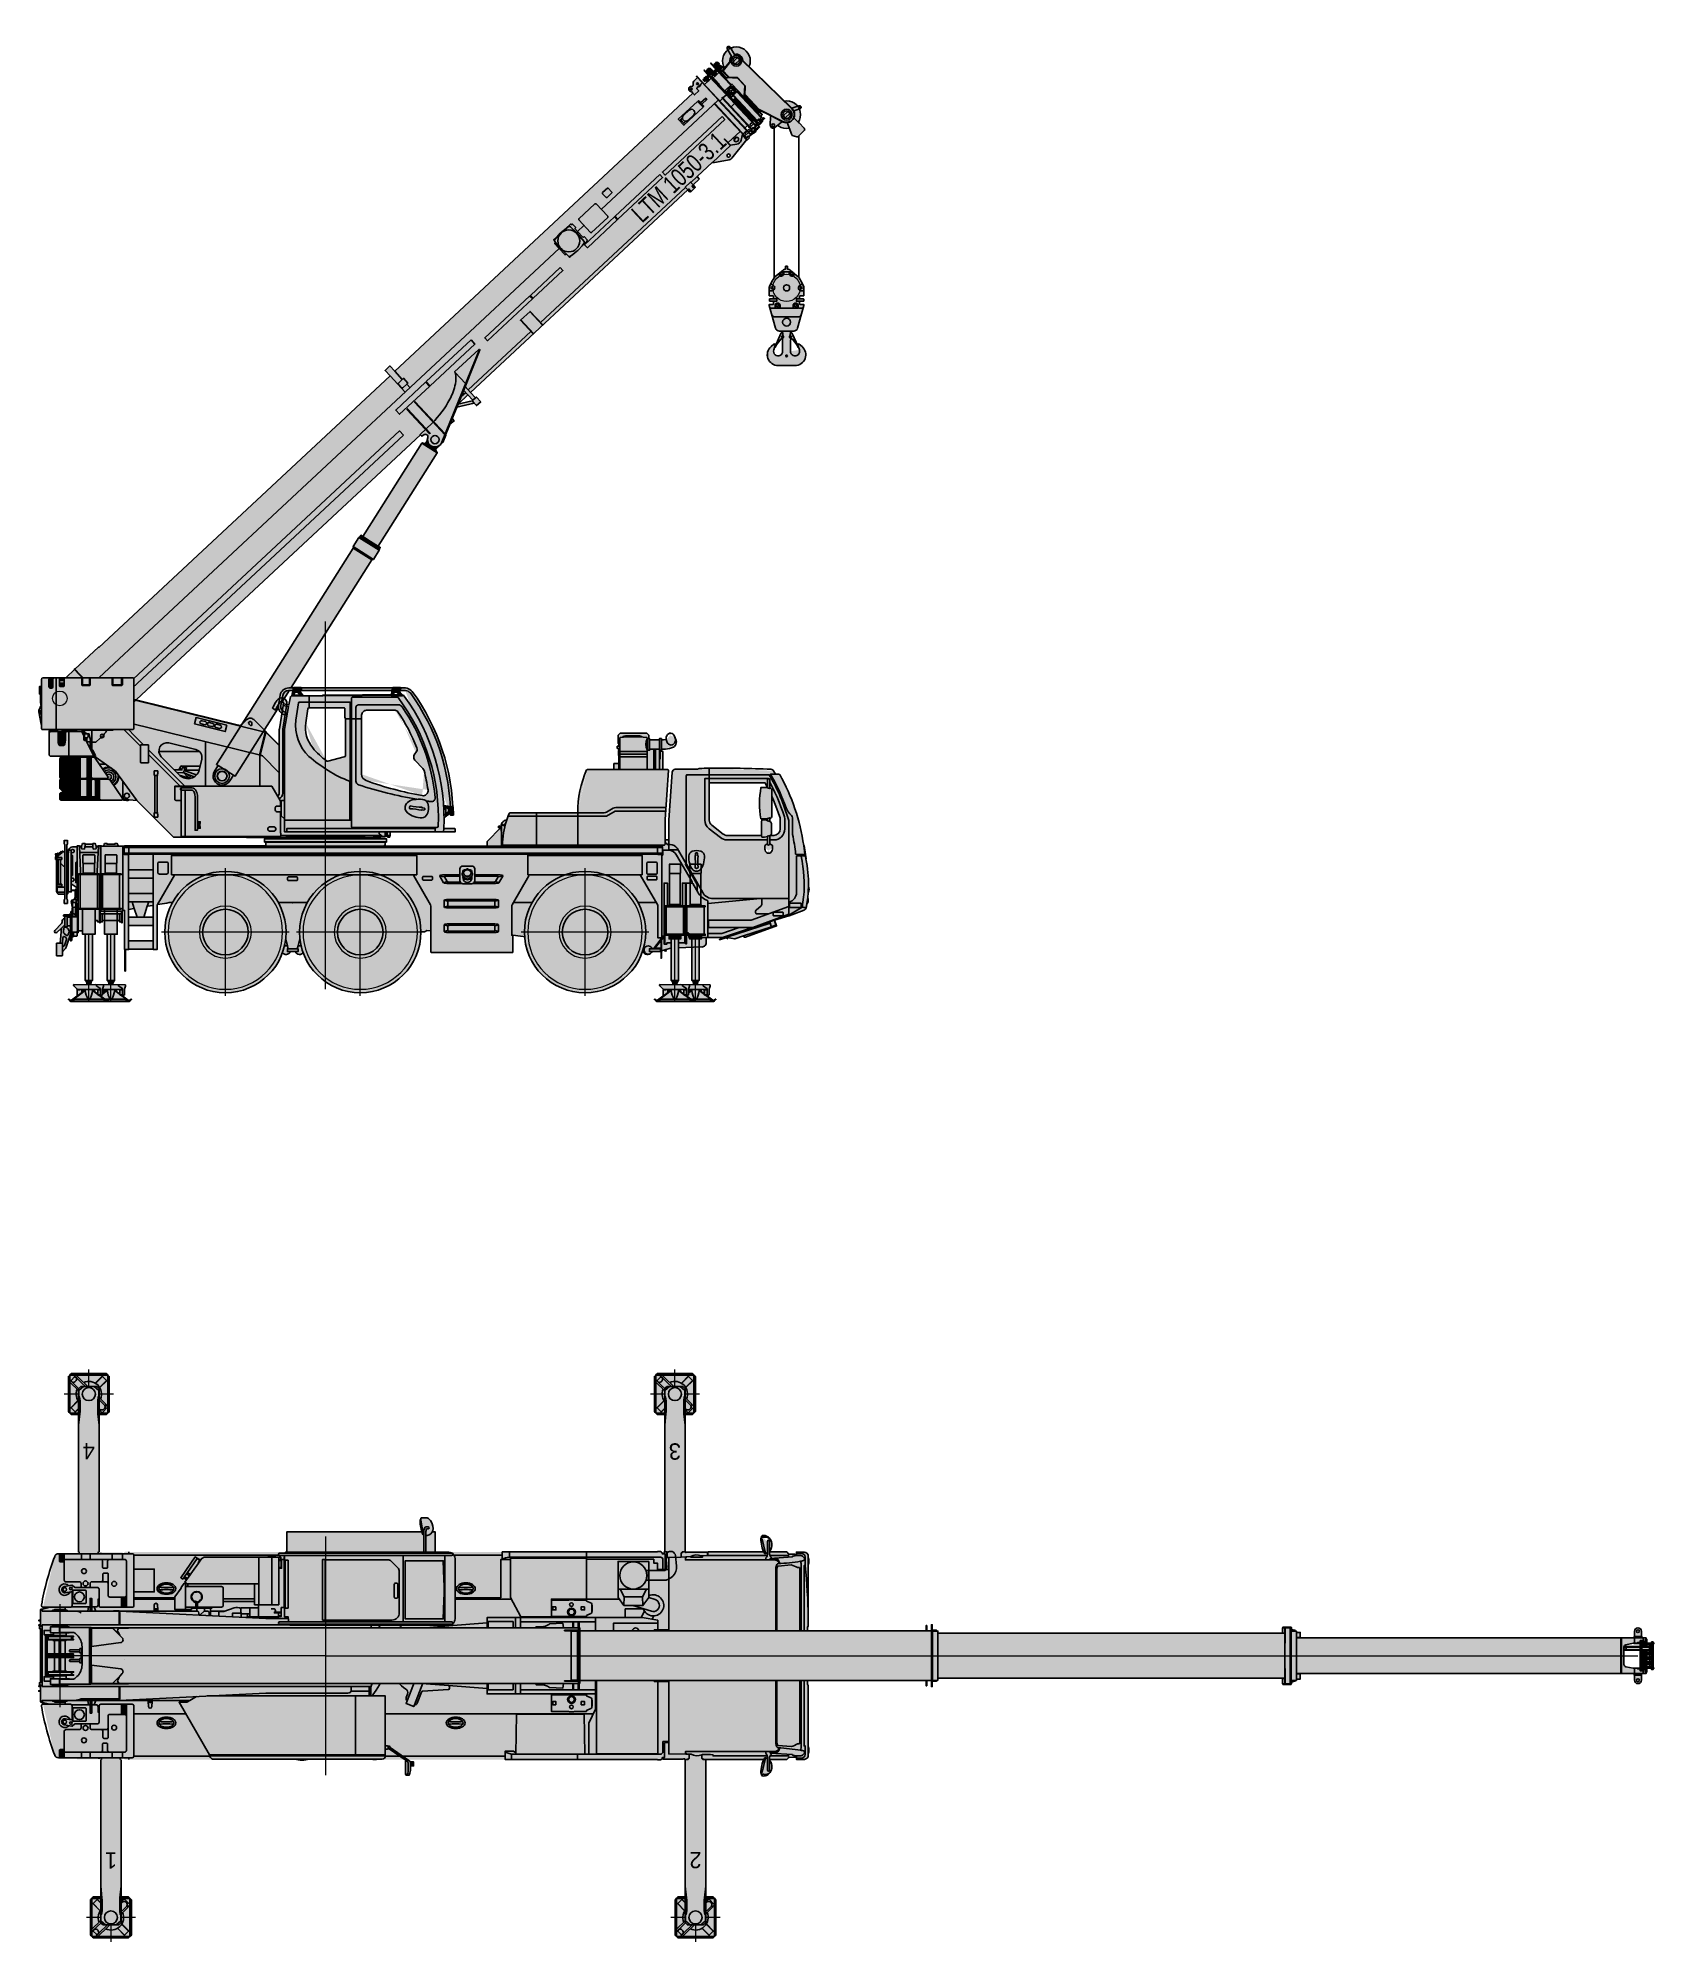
# Model space of a CAD drawing. Header units: millimetres. Extents: x -3516 to 16250, y -11500 to 11784.
import ezdxf
from ezdxf.enums import TextEntityAlignment as Align

# ---------------------------------------------------------------- set-up
doc = ezdxf.new("R2010")
doc.units = ezdxf.units.MM
doc.set_wipeout_variables(frame=1)
doc.layers.add('Техника LTM 1050-3.1', color=250, linetype='Continuous')
doc.layers.add('Техника LTM 1050-3.1 Штрих', color=7, linetype='Continuous', true_color=0xffe79e)
doc.styles.add('arial', font='arial.ttf')
doc.styles.get("Standard").update_dxf_attribs({"font": 'mipgost.ttf'})

# ---------------------------------------------------------------- blocks, each defined once
blk = doc.blocks.new('LTM 1050-3.1--20230729.074621')
at = {"color": 0, "linetype": 'ByBlock', "lineweight": -2, "ltscale": 20, "transparency": 16777216}
blk.add_wipeout([(167, 22), (167, 16), (148, 8), (148, 8), (144, 5), (143, 0), (144, -5), (148, -8), (148, -8), (167, -16), (167, -22), (0, -22), (-168, -22), (-168, -16), (-148, -8), (-148, -8), (-144, -5), (-143, 0), (-144, 5), (-148, 8), (-148, 8), (-168, 16), (-168, 22), (0, 22)], dxfattribs=at)
at = {"layer": 'Техника LTM 1050-3.1 Штрих', "ltscale": 20, "transparency": 16777216}
h = blk.add_hatch(color=256, dxfattribs=at)
h.dxf.hatch_style = 1
h.set_gradient(color1=(132, 132, 132), tint=1, name='CYLINDER')
edge = h.paths.add_edge_path()
edge.add_line((0, 22), (167, 22))
edge.add_line((167, 22), (167, 16))
edge.add_line((167, 16), (148, 8))
edge.add_arc((151, 0), 8.73, 112.5011, 247.4989)
edge.add_line((148, -8), (167, -16))
edge.add_line((167, -16), (167, -22))
edge.add_line((167, -22), (0, -22))
edge.add_line((0, -22), (-168, -22))
edge.add_line((-168, -22), (-168, -16))
edge.add_line((-168, -16), (-148, -8))
edge.add_arc((-151, 0), 8.73, 292.5011, 427.4989)
edge.add_line((-148, 8), (-168, 16))
edge.add_line((-168, 16), (-168, 22))
edge.add_line((-168, 22), (0, 22))
at = {"color": 0, "linetype": 'ByBlock', "lineweight": -2, "ltscale": 20, "transparency": 16777216}
blk.add_lwpolyline([(0, 22), (167, 22), (167, 16), (148, 8, 0.668164), (148, -8), (167, -16), (167, -22), (0, -22), (-168, -22), (-168, -16), (-148, -8, 0.668164), (-148, 8), (-168, 16), (-168, 22)], format="xyb", close=True, dxfattribs=at)
at = {"color": 0, "linetype": 'ByBlock', "lineweight": 9, "ltscale": 20, "transparency": 16777216}
for points in [[(-168, 16), (167, 16)], [(167, -16), (-168, -16)]]:
    blk.add_lwpolyline(points, dxfattribs=at)
blk = doc.blocks.new('LTM 1050-3.1--20230312.20151')
at = {"color": 0, "linetype": 'ByBlock', "lineweight": -2, "ltscale": 20, "transparency": 16777216}
blk.add_wipeout([(2862, 114), (2503, 160), (2503, 160), (2488, 169), (2478, 184), (2478, 202), (2486, 217), (2486, 217), (2517, 249), (2515, 251), (2515, 252), (2515, 252), (2519, 258), (2523, 263), (2527, 268), (2530, 274), (2530, 274), (2530, 274), (2535, 281), (2538, 289), (2541, 298), (2543, 306), (2543, 306), (2543, 306), (2543, 313), (2541, 321), (2538, 327), (2533, 332), (2533, 332), (2533, 332), (2529, 335), (2524, 337), (2520, 338), (2515, 339), (2515, 339), (2412, 339), (2412, 343), (2870, 343), (2870, 346), (3135, 346), (3135, 351), (3168, 351), (3168, 360), (3332, 360), (3332, 351), (3365, 351), (3365, 281), (3328, 281), (3328, 247), (3334, 247), (3334, 187), (3172, 187), (3172, 281), (3135, 281), (3135, 286), (3093, 286), (3093, 286), (3084, 285), (3075, 282), (3066, 278), (3059, 272), (3059, 272), (3041, 255), (3041, 255), (3014, 224), (2994, 189), (2982, 150), (2978, 110), (2978, 110), (2978, 87), (3005, 87), (3005, 72), (3118, 72), (3118, 72), (3128, 69), (3132, 60), (3128, 51), (3118, 47), (3118, 47), (3005, 47), (3005, 33), (2987, 33), (2987, -34), (3005, -34), (3005, -47), (3118, -47), (3118, -47), (3128, -51), (3132, -60), (3128, -69), (3118, -72), (3118, -72), (3005, -72), (3005, -87), (2978, -87), (2978, -110), (2978, -110), (2982, -150), (2994, -189), (3014, -224), (3041, -255), (3041, -255), (3059, -272), (3059, -272), (3066, -278), (3075, -282), (3084, -285), (3093, -286), (3135, -286), (3135, -282), (3172, -282), (3172, -187), (3334, -187), (3334, -247), (3328, -247), (3328, -282), (3365, -282), (3365, -352), (3332, -352), (3332, -360), (3168, -360), (3168, -352), (3135, -352), (3135, -346), (2870, -346), (2870, -343), (2412, -343), (2412, -339), (2515, -339), (2515, -339), (2520, -338), (2524, -337), (2529, -335), (2533, -332), (2533, -332), (2533, -332), (2538, -327), (2541, -321), (2543, -313), (2543, -306), (2543, -306), (2543, -306), (2541, -298), (2538, -289), (2535, -281), (2530, -274), (2530, -274), (2530, -274), (2527, -268), (2523, -263), (2519, -258), (2515, -252), (2515, -251), (2517, -249), (2486, -217), (2486, -217), (2478, -202), (2478, -184), (2488, -169), (2503, -160), (2503, -160), (2862, -114), (2865, -114), (2865, 114)], dxfattribs=at)
for points in [[(2515, 339), (2515, 341), (2605, 341), (2607, 339), (2864, 339), (2864, 239), (2862, 239), (2862, 114)], [(2605, 341), (2515, 251)], [(2517, 249), (2607, 339)], [(2870, -343), (2870, 343)], [(2888, -346), (2888, 346)], [(3168, 351), (3332, 351)], [(2978, -87), (2978, 87)], [(2987, 33), (2981, 33), (2981, 87)], [(3005, 72), (3005, 47)], [(2515, -339), (2515, -341), (2605, -341), (2607, -339), (2864, -339), (2864, -239), (2862, -239), (2862, -114)], [(2987, -34), (2981, -34), (2981, -87)], [(3005, -72), (3005, -47)], [(2605, -341), (2515, -251)], [(2517, -249), (2607, -339)], [(3168, -352), (3332, -352)]]:
    blk.add_lwpolyline(points, dxfattribs=at)
blk.add_wipeout([(3240, -187), (3260, -187), (3260, 187), (3240, 187)], dxfattribs=at)
at = {"layer": 'Техника LTM 1050-3.1 Штрих', "ltscale": 20, "transparency": 16777216}
h = blk.add_hatch(color=256, dxfattribs=at)
h.dxf.hatch_style = 1
edge = h.paths.add_edge_path()
edge.add_line((2865, 114), (2862, 114))
edge.add_line((2862, 114), (2503, 160))
edge.add_arc((2512, 194), 34.8, 137.8168, 255.9402, ccw=False)
edge.add_line((2486, 217), (2517, 249))
edge.add_line((2517, 249), (2515, 251))
edge.add_line((2515, 251), (2515, 252))
edge.add_arc((2376, 371), 182, 319.5913, 328.003)
edge.add_arc((2465, 318), 79.2, 326.3389, 351.4447)
edge.add_arc((2516, 311), 27.4, 350.6903, 412.2145)
edge.add_arc((2511, 303), 36.7, 53.7702, 83.2211)
edge.add_line((2515, 339), (2412, 339))
edge.add_line((2412, 339), (2412, 343))
edge.add_line((2412, 343), (2870, 343))
edge.add_line((2870, 343), (2870, 346))
edge.add_line((2870, 346), (3135, 346))
edge.add_line((3135, 346), (3135, 351))
edge.add_line((3135, 351), (3168, 351))
edge.add_line((3168, 351), (3168, 360))
edge.add_line((3168, 360), (3332, 360))
edge.add_line((3332, 360), (3332, 351))
edge.add_line((3332, 351), (3365, 351))
edge.add_line((3365, 351), (3365, 281))
edge.add_line((3365, 281), (3328, 281))
edge.add_line((3328, 281), (3328, 247))
edge.add_line((3328, 247), (3334, 247))
edge.add_line((3334, 247), (3334, 187))
edge.add_line((3334, 187), (3172, 187))
edge.add_line((3172, 187), (3172, 281))
edge.add_line((3172, 281), (3135, 281))
edge.add_line((3135, 281), (3135, 286))
edge.add_line((3135, 286), (3093, 286))
edge.add_arc((3093, 236), 50, 90.0004, 133.4551)
edge.add_line((3059, 272), (3041, 255))
edge.add_arc((3178, 110), 200, 133.4552, 180.0005)
edge.add_line((2978, 110), (2978, 87))
edge.add_line((2978, 87), (3005, 87))
edge.add_line((3005, 87), (3005, 72))
edge.add_line((3005, 72), (3118, 72))
edge.add_arc((3119, 60), 12.6, -95.3692, 95.4966, ccw=False)
edge.add_line((3118, 47), (3005, 47))
edge.add_line((3005, 47), (3005, 33))
edge.add_line((3005, 33), (2987, 33))
edge.add_line((2987, 33), (2987, -34))
edge.add_line((2987, -34), (3005, -34))
edge.add_line((3005, -34), (3005, -47))
edge.add_line((3005, -47), (3118, -47))
edge.add_arc((3119, -60), 12.6, -95.4966, 95.3692, ccw=False)
edge.add_line((3118, -72), (3005, -72))
edge.add_line((3005, -72), (3005, -87))
edge.add_line((3005, -87), (2978, -87))
edge.add_line((2978, -87), (2978, -110))
edge.add_arc((3178, -110), 200, 179.9995, 226.5448)
edge.add_line((3041, -255), (3059, -272))
edge.add_arc((3093, -236), 50, 226.5449, 269.9996)
edge.add_line((3093, -286), (3135, -286))
edge.add_line((3135, -286), (3135, -282))
edge.add_line((3135, -282), (3172, -282))
edge.add_line((3172, -282), (3172, -187))
edge.add_line((3172, -187), (3334, -187))
edge.add_line((3334, -187), (3334, -247))
edge.add_line((3334, -247), (3328, -247))
edge.add_line((3328, -247), (3328, -282))
edge.add_line((3328, -282), (3365, -282))
edge.add_line((3365, -282), (3365, -352))
edge.add_line((3365, -352), (3332, -352))
edge.add_line((3332, -352), (3332, -360))
edge.add_line((3332, -360), (3168, -360))
edge.add_line((3168, -360), (3168, -352))
edge.add_line((3168, -352), (3135, -352))
edge.add_line((3135, -352), (3135, -346))
edge.add_line((3135, -346), (2870, -346))
edge.add_line((2870, -346), (2870, -343))
edge.add_line((2870, -343), (2412, -343))
edge.add_line((2412, -343), (2412, -339))
edge.add_line((2412, -339), (2515, -339))
edge.add_arc((2511, -303), 36.7, 276.7789, 306.2298)
edge.add_arc((2516, -311), 27.4, 307.7855, 369.3097)
edge.add_arc((2465, -318), 79.2, 8.5553, 33.6611)
edge.add_arc((2376, -371), 182, 31.997, 40.4087)
edge.add_line((2515, -252), (2515, -251))
edge.add_line((2515, -251), (2517, -249))
edge.add_line((2517, -249), (2486, -217))
edge.add_arc((2512, -194), 34.8, 104.0598, 222.1832, ccw=False)
edge.add_line((2503, -160), (2862, -114))
edge.add_line((2862, -114), (2865, -114))
edge.add_line((2865, -114), (2865, 114))
h = blk.add_hatch(color=256, dxfattribs=at)
h.dxf.hatch_style = 1
h.paths.add_polyline_path([(3240, 187), (3240, -187), (3260, -187), (3260, 187)])
at = {"color": 0, "linetype": 'ByBlock', "lineweight": -2, "ltscale": 20, "transparency": 16777216}
blk.add_lwpolyline([(2865, 114), (2862, 114), (2503, 160, -0.566484), (2486, 217), (2517, 249), (2515, 251), (2515, 252, 0.036719), (2530, 274, 0.109985), (2543, 306, 0.27509), (2533, 332, 0.129216), (2515, 339), (2412, 339), (2412, 343), (2870, 343), (2870, 346), (3135, 346), (3135, 351), (3168, 351), (3168, 360), (3332, 360), (3332, 351), (3365, 351), (3365, 281), (3328, 281), (3328, 247), (3334, 247), (3334, 187), (3172, 187), (3172, 281), (3135, 281), (3135, 286), (3093, 286, 0.191912), (3059, 272), (3041, 255, 0.205931), (2978, 110), (2978, 87), (3005, 87), (3005, 72), (3118, 72, -1.09962), (3118, 47), (3005, 47), (3005, 33), (2987, 33), (2987, -34), (3005, -34), (3005, -47), (3118, -47, -1.09962), (3118, -72), (3005, -72), (3005, -87), (2978, -87), (2978, -110, 0.205931), (3041, -255), (3059, -272, 0.191912), (3093, -286), (3135, -286), (3135, -282), (3172, -282), (3172, -187), (3334, -187), (3334, -247), (3328, -247), (3328, -282), (3365, -282), (3365, -352), (3332, -352), (3332, -360), (3168, -360), (3168, -352), (3135, -352), (3135, -346), (2870, -346), (2870, -343), (2412, -343), (2412, -339), (2515, -339, 0.129216), (2533, -332, 0.27509), (2543, -306, 0.109985), (2530, -274, 0.036719), (2515, -252), (2515, -251), (2517, -249), (2486, -217, -0.566484), (2503, -160), (2862, -114), (2865, -114)], format="xyb", close=True, dxfattribs=at)
for points in [[(3135, 346), (3253, 346), (3253, 286), (3135, 286)], [(3172, 281), (3328, 281)], [(3328, 247), (3172, 247)], [(3135, -346), (3253, -346), (3253, -286), (3135, -286)], [(3328, -247), (3172, -247)], [(3172, -282), (3328, -282)]]:
    blk.add_lwpolyline(points, dxfattribs=at)
blk.add_lwpolyline([(3240, 187), (3240, -187), (3260, -187), (3260, 187)], close=True, dxfattribs=at)
for p in [(3250, 217), (3250, 0)]:
    blk.add_blockref('LTM 1050-3.1--20230729.074621', p, dxfattribs=at)
at = {"color": 0, "linetype": 'ByBlock', "lineweight": -2, "ltscale": 20, "transparency": 16777216, "xscale": -1, "rotation": 180}
blk.add_blockref('LTM 1050-3.1--20230729.074621', (3250, -217), dxfattribs=at)
blk = doc.blocks.new('LTM 1050-3.1--20230312.210725')
at = {"color": 0, "linetype": 'ByBlock', "lineweight": -2, "ltscale": 20, "transparency": 16777216}
blk.add_wipeout([(44, -151), (-44, -151), (-44, 150), (44, 150)], dxfattribs=at)
at = {"layer": 'Техника LTM 1050-3.1 Штрих', "ltscale": 20, "transparency": 16777216}
h = blk.add_hatch(color=256, dxfattribs=at)
h.dxf.hatch_style = 1
h.paths.add_polyline_path([(44, 150), (44, -151), (-44, -151), (-44, 150)])
at = {"color": 0, "linetype": 'ByBlock', "lineweight": -2, "ltscale": 20, "transparency": 16777216}
blk.add_lwpolyline([(44, 150), (44, -151), (-44, -151), (-44, 150)], close=True, dxfattribs=at)
blk.add_blockref('LTM 1050-3.1--20230729.074621', (1, -120), dxfattribs=at)
blk.add_blockref('LTM 1050-3.1--20230729.074621', (1, -60), dxfattribs=at)
blk.add_blockref('LTM 1050-3.1--20230729.074621', (1, 0), dxfattribs=at)
blk.add_blockref('LTM 1050-3.1--20230729.074621', (1, 60), dxfattribs=at)
blk.add_blockref('LTM 1050-3.1--20230729.074621', (1, 120), dxfattribs=at)
blk.add_wipeout([(210, -218), (50, -218), (50, -217), (42, -217), (42, -217), (45, -217), (45, -237), (42, -237), (42, -300), (42, -300), (29, -329), (0, -341), (-29, -329), (-42, -300), (-42, -300), (-42, -237), (-45, -237), (-45, -233), (-50, -233), (-50, -218), (-100, -218), (-100, -200), (-109, -200), (-109, -155), (-166, -155), (-166, -170), (-186, -170), (-186, -155), (-195, -155), (-195, -148), (-186, -148), (-186, 149), (-195, 149), (-195, 154), (-186, 154), (-186, 170), (-166, 170), (-166, 154), (-109, 154), (-109, 149), (-166, 149), (-166, -148), (-109, -148), (-109, 200), (-89, 200), (-89, 170), (-69, 170), (-69, 154), (-55, 154), (-51, 150), (51, 150), (55, 154), (58, 154), (149, 135), (149, 135), (158, 131), (166, 125), (171, 116), (172, 106), (172, 106), (172, -106), (172, -106), (171, -116), (166, -125), (158, -131), (149, -135), (149, -135), (58, -155), (55, -155), (51, -151), (-51, -151), (-55, -155), (-61, -134), (-61, -134), (-61, -132), (-61, -129), (-61, -127), (-61, -125), (-61, -125), (-62, 119), (-62, 119), (-61, 123), (-61, 127), (-61, 131), (-61, 134), (-61, 134), (-55, 154), (-69, 154), (-69, 170), (-89, 170), (-89, 200), (-100, 200), (-100, 219), (-45, 219), (-45, 237), (-42, 237), (-42, 300), (-42, 300), (-29, 329), (0, 341), (29, 329), (42, 300), (42, 300), (42, 237), (45, 237), (45, 219), (210, 219)], dxfattribs=at)
at = {"layer": 'Техника LTM 1050-3.1 Штрих', "ltscale": 20, "transparency": 16777216}
h = blk.add_hatch(color=256, dxfattribs=at)
h.dxf.hatch_style = 1
edge = h.paths.add_edge_path()
edge.add_line((210, 219), (210, -218))
edge.add_line((210, -218), (50, -218))
edge.add_line((50, -218), (50, -217))
edge.add_line((50, -217), (42, -217))
edge.add_line((42, -217), (42, -217))
edge.add_line((42, -217), (45, -217))
edge.add_line((45, -217), (45, -237))
edge.add_line((45, -237), (42, -237))
edge.add_line((42, -237), (42, -300))
edge.add_arc((0, -299), 42, 181.0355, 358.9645, ccw=False)
edge.add_line((-42, -300), (-42, -237))
edge.add_line((-42, -237), (-45, -237))
edge.add_line((-45, -237), (-45, -233))
edge.add_line((-45, -233), (-50, -233))
edge.add_line((-50, -233), (-50, -218))
edge.add_line((-50, -218), (-100, -218))
edge.add_line((-100, -218), (-100, -200))
edge.add_line((-100, -200), (-109, -200))
edge.add_line((-109, -200), (-109, -155))
edge.add_line((-109, -155), (-166, -155))
edge.add_line((-166, -155), (-166, -170))
edge.add_line((-166, -170), (-186, -170))
edge.add_line((-186, -170), (-186, -155))
edge.add_line((-186, -155), (-195, -155))
edge.add_line((-195, -155), (-195, -148))
edge.add_line((-195, -148), (-186, -148))
edge.add_line((-186, -148), (-186, 149))
edge.add_line((-186, 149), (-195, 149))
edge.add_line((-195, 149), (-195, 154))
edge.add_line((-195, 154), (-186, 154))
edge.add_line((-186, 154), (-186, 170))
edge.add_line((-186, 170), (-166, 170))
edge.add_line((-166, 170), (-166, 154))
edge.add_line((-166, 154), (-109, 154))
edge.add_line((-109, 154), (-109, 149))
edge.add_line((-109, 149), (-166, 149))
edge.add_line((-166, 149), (-166, -148))
edge.add_line((-166, -148), (-109, -148))
edge.add_line((-109, -148), (-109, 200))
edge.add_line((-109, 200), (-89, 200))
edge.add_line((-89, 200), (-89, 170))
edge.add_line((-89, 170), (-69, 170))
edge.add_line((-69, 170), (-69, 154))
edge.add_line((-69, 154), (-55, 154))
edge.add_line((-55, 154), (-51, 150))
edge.add_line((-51, 150), (51, 150))
edge.add_line((51, 150), (55, 154))
edge.add_line((55, 154), (58, 154))
edge.add_line((58, 154), (149, 135))
edge.add_arc((142, 106), 29.9, -0.1989, 77.7071, ccw=False)
edge.add_line((172, 106), (172, -106))
edge.add_arc((142, -106), 29.9, -77.7071, 0.1989, ccw=False)
edge.add_line((149, -135), (58, -155))
edge.add_line((58, -155), (55, -155))
edge.add_line((55, -155), (51, -151))
edge.add_line((51, -151), (-51, -151))
edge.add_line((-51, -151), (-55, -155))
edge.add_line((-55, -155), (-61, -134))
edge.add_arc((15, -123), 76.1, 181.1112, 188.3632, ccw=False)
edge.add_line((-61, -125), (-62, 119))
edge.add_arc((62, 119), 124, 172.8398, 179.6831, ccw=False)
edge.add_line((-61, 134), (-55, 154))
edge.add_line((-55, 154), (-69, 154))
edge.add_line((-69, 154), (-69, 170))
edge.add_line((-69, 170), (-89, 170))
edge.add_line((-89, 170), (-89, 200))
edge.add_line((-89, 200), (-100, 200))
edge.add_line((-100, 200), (-100, 219))
edge.add_line((-100, 219), (-45, 219))
edge.add_line((-45, 219), (-45, 237))
edge.add_line((-45, 237), (-42, 237))
edge.add_line((-42, 237), (-42, 300))
edge.add_arc((0, 299), 42, 1.3806, 178.6194, ccw=False)
edge.add_line((42, 300), (42, 237))
edge.add_line((42, 237), (45, 237))
edge.add_line((45, 237), (45, 219))
edge.add_line((45, 219), (210, 219))
edge = h.paths.add_edge_path(flags=16)
edge.add_arc((0, 300), 17.5, 0, 360)
edge = h.paths.add_edge_path(flags=16)
edge.add_arc((0, -300), 17.5, 0, 360)
at = {"color": 0, "linetype": 'ByBlock', "lineweight": -2, "ltscale": 20, "transparency": 16777216}
blk.add_lwpolyline([(210, 219), (210, -218), (50, -218), (50, -217), (42, -217), (42, -217), (45, -217), (45, -237), (42, -237), (42, -300, -0.982088), (-42, -300), (-42, -237), (-45, -237), (-45, -233), (-50, -233), (-50, -218), (-100, -218), (-100, -200), (-109, -200), (-109, -155), (-166, -155), (-166, -170), (-186, -170), (-186, -155), (-195, -155), (-195, -148), (-186, -148), (-186, 149), (-195, 149), (-195, 154), (-186, 154), (-186, 170), (-166, 170), (-166, 154), (-109, 154), (-109, 149), (-166, 149), (-166, -148), (-109, -148), (-109, 200), (-89, 200), (-89, 170), (-69, 170), (-69, 154), (-55, 154), (-51, 150), (51, 150), (55, 154), (58, 154), (149, 135, -0.353657), (172, 106), (172, -106, -0.353657), (149, -135), (58, -155), (55, -155), (51, -151), (-51, -151), (-55, -155), (-61, -134, -0.031653), (-61, -125), (-62, 119, -0.029868), (-61, 134), (-55, 154), (-69, 154), (-69, 170), (-89, 170), (-89, 200), (-100, 200), (-100, 219), (-45, 219), (-45, 237), (-42, 237), (-42, 300, -0.97619), (42, 300), (42, 237), (45, 237), (45, 219), (210, 219)], format="xyb", dxfattribs=at)
for points in [[(-42, 237), (42, 237)], [(-186, 154), (-166, 154)], [(-186, 149), (-166, 149)], [(-89, 170), (-89, -200), (-100, -200)], [(-89, -170), (-69, -170), (-69, 154)], [(202, 216), (-65, 216), (-65, 154)], [(-58, 154), (-58, 160), (7, 160), (7, 154)], [(55, 154), (-55, 154)], [(58, 154), (44, 158), (44, 216)], [(202, 219), (202, -218)], [(-186, -148), (-166, -148)], [(-186, -155), (-166, -155)], [(-109, -148), (-109, -155)], [(-50, -217), (-65, -217), (-65, -155), (55, -155)], [(-58, -155), (-58, -161), (7, -161), (7, -155)], [(202, -217), (-50, -217), (-50, -218)], [(-45, -233), (-45, -217)], [(58, -155), (44, -158), (44, -217)], [(-42, -237), (42, -237)]]:
    blk.add_lwpolyline(points, dxfattribs=at)
for centre in [(0, 300), (0, -300)]:
    blk.add_circle(centre, 17.5, dxfattribs=at)
blk.add_blockref('LTM 1050-3.1--20230729.074621', (1, -90), dxfattribs=at)
blk.add_wipeout([(-28, -155), (-28, 154), (-48, 154), (-48, -155)], dxfattribs=at)
at = {"layer": 'Техника LTM 1050-3.1 Штрих', "ltscale": 20, "transparency": 16777216}
h = blk.add_hatch(color=256, dxfattribs=at)
h.dxf.hatch_style = 1
h.paths.add_polyline_path([(-48, -155), (-28, -155), (-28, 154), (-48, 154)])
at = {"color": 0, "linetype": 'ByBlock', "lineweight": -2, "ltscale": 20, "transparency": 16777216}
for points in [[(-48, 160), (-48, 185), (-28, 185), (-28, 160)], [(-48, -161), (-48, -185), (-28, -185), (-28, -161)]]:
    blk.add_lwpolyline(points, dxfattribs=at)
blk.add_lwpolyline([(-48, -155), (-28, -155), (-28, 154), (-48, 154)], close=True, dxfattribs=at)
blk = doc.blocks.new('LTM 1050-3.1--20230312.205345')
at = {"color": 0, "linetype": 'ByBlock', "lineweight": -2, "ltscale": 20, "transparency": 16777216}
blk.add_wipeout([(-189, 223), (-189, 286), (-75, 286), (-75, 308), (-124, 308), (-124, 313), (-110, 313), (-97, 318), (-82, 318), (-82, 342), (-77, 342), (-77, 350), (23, 350), (23, 342), (28, 342), (28, 277), (0, 277), (0, -277), (28, -277), (28, -342), (23, -342), (23, -350), (-77, -350), (-77, -342), (-82, -342), (-82, -318), (-97, -318), (-110, -313), (-124, -313), (-124, -308), (-75, -308), (-75, -286), (-189, -286), (-189, -223), (-72, -223), (-72, 223)], dxfattribs=at)
at = {"layer": 'Техника LTM 1050-3.1 Штрих', "ltscale": 20, "transparency": 16777216}
h = blk.add_hatch(color=256, dxfattribs=at)
h.dxf.hatch_style = 1
h.paths.add_polyline_path([(-72, 223), (-189, 223), (-189, 286), (-75, 286), (-75, 308), (-124, 308), (-124, 313), (-110, 313), (-97, 318), (-82, 318), (-82, 342), (-77, 342), (-77, 350), (23, 350), (23, 342), (28, 342), (28, 277), (0, 277), (0, -277), (28, -277), (28, -342), (23, -342), (23, -350), (-77, -350), (-77, -342), (-82, -342), (-82, -318), (-97, -318), (-110, -313), (-124, -313), (-124, -308), (-75, -308), (-75, -286), (-189, -286), (-189, -223), (-72, -223)])
at = {"color": 0, "linetype": 'ByBlock', "lineweight": -2, "ltscale": 20, "transparency": 16777216}
blk.add_lwpolyline([(-72, 223), (-189, 223), (-189, 286), (-75, 286), (-75, 308), (-124, 308), (-124, 313), (-110, 313), (-97, 318), (-82, 318), (-82, 342), (-77, 342), (-77, 350), (23, 350), (23, 342), (28, 342), (28, 277), (0, 277), (0, -277), (28, -277), (28, -342), (23, -342), (23, -350), (-77, -350), (-77, -342), (-82, -342), (-82, -318), (-97, -318), (-110, -313), (-124, -313), (-124, -308), (-75, -308), (-75, -286), (-189, -286), (-189, -223), (-72, -223)], close=True, dxfattribs=at)
for points in [[(-110, 313), (-72, 313)], [(-82, 318), (-72, 318)], [(23, 342), (-77, 342)], [(-75, 308), (-72, 308)], [(-72, 223), (-72, 342)], [(-64, -342), (-64, 342)], [(0, 157), (-6, 157), (-6, 342)], [(0, 277), (0, 342)], [(-72, -223), (-72, -342)], [(0, -157), (-6, -157), (-6, -342)], [(-110, -313), (-72, -313)], [(-82, -318), (-72, -318)], [(23, -342), (-77, -342)], [(-75, -308), (-72, -308)], [(0, -277), (0, -342)]]:
    blk.add_lwpolyline(points, dxfattribs=at)
blk.add_wipeout([(-77, 302), (-77, -302), (-141, -302), (-141, 302)], dxfattribs=at)
at = {"layer": 'Техника LTM 1050-3.1 Штрих', "ltscale": 20, "transparency": 16777216}
h = blk.add_hatch(color=256, dxfattribs=at)
h.dxf.hatch_style = 1
h.set_gradient(color1=(173, 173, 173), tint=1, name='CYLINDER')
h.paths.add_polyline_path([(-141, 302), (-77, 302), (-77, -302), (-141, -302)])
at = {"color": 0, "linetype": 'ByBlock', "lineweight": -2, "ltscale": 20, "transparency": 16777216}
blk.add_lwpolyline([(-141, 302), (-77, 302), (-77, -302), (-141, -302)], close=True, dxfattribs=at)
blk = doc.blocks.new('LTM 1050-3.1--20230312.205046')
at = {"color": 0, "linetype": 'ByBlock', "lineweight": -2, "ltscale": 20, "transparency": 16777216}
blk.add_wipeout([(-60, -308), (-60, -313), (-8, -313), (-8, -378), (2, -378), (2, -304), (60, -304), (60, -368), (68, -368), (68, -304), (0, -304), (0, 304), (68, 304), (68, 368), (60, 368), (60, 304), (2, 304), (2, 378), (-8, 378), (-8, 313), (-60, 313), (-60, 308), (-8, 308), (-8, -308)], dxfattribs=at)
at = {"layer": 'Техника LTM 1050-3.1 Штрих', "ltscale": 20, "transparency": 16777216}
h = blk.add_hatch(color=256, dxfattribs=at)
h.dxf.hatch_style = 1
h.paths.add_polyline_path([(-8, -308), (-60, -308), (-60, -313), (-8, -313), (-8, -378), (2, -378), (2, -304), (60, -304), (60, -368), (68, -368), (68, -304), (0, -304), (0, 304), (68, 304), (68, 368), (60, 368), (60, 304), (2, 304), (2, 378), (-8, 378), (-8, 313), (-60, 313), (-60, 308), (-8, 308)])
at = {"color": 0, "linetype": 'ByBlock', "lineweight": -2, "ltscale": 20, "transparency": 16777216}
blk.add_lwpolyline([(-8, -308), (-60, -308), (-60, -313), (-8, -313), (-8, -378), (2, -378), (2, -304), (60, -304), (60, -368), (68, -368), (68, -304), (0, -304), (0, 304), (68, 304), (68, 368), (60, 368), (60, 304), (2, 304), (2, 378), (-8, 378), (-8, 313), (-60, 313), (-60, 308), (-8, 308)], close=True, dxfattribs=at)
for points in [[(-8, 313), (-8, 308)], [(-8, -313), (-8, -308)]]:
    blk.add_lwpolyline(points, dxfattribs=at)
blk.add_wipeout([(-13, 302), (-13, -302), (-77, -302), (-77, 302)], dxfattribs=at)
at = {"layer": 'Техника LTM 1050-3.1 Штрих', "ltscale": 20, "transparency": 16777216}
h = blk.add_hatch(color=256, dxfattribs=at)
h.dxf.hatch_style = 1
h.set_gradient(color1=(173, 173, 173), tint=1, name='CYLINDER')
h.paths.add_polyline_path([(-77, 302), (-13, 302), (-13, -302), (-77, -302)])
at = {"color": 0, "linetype": 'ByBlock', "lineweight": -2, "ltscale": 20, "transparency": 16777216}
blk.add_lwpolyline([(-77, 302), (-13, 302), (-13, -302), (-77, -302)], close=True, dxfattribs=at)
blk = doc.blocks.new('LTM 1050-3.1--20230312.202351')
at = {"color": 0, "linetype": 'ByBlock', "lineweight": -2, "ltscale": 20, "transparency": 16777216}
blk.add_wipeout([(-8, 340), (-8, 410), (0, 410), (0, 405), (2, 405), (2, 340), (60, 340), (60, 405), (68, 405), (68, 340), (182, 340), (191, 397), (355, 390), (355, 388), (355, 388), (377, 374), (402, 363), (428, 356), (454, 354), (454, 354), (519, 354), (519, 340), (0, 340), (0, 311), (170, 311), (170, 306), (0, 306), (0, -306), (170, -306), (170, -311), (0, -311), (0, -340), (519, -340), (519, -354), (454, -354), (454, -354), (428, -356), (402, -363), (377, -374), (355, -388), (355, -388), (355, -390), (191, -397), (182, -340), (68, -340), (68, -405), (60, -405), (60, -340), (2, -340), (2, -405), (0, -405), (0, -410), (-8, -410), (-8, -340), (-18, -340), (-18, 340)], dxfattribs=at)
at = {"layer": 'Техника LTM 1050-3.1 Штрих', "ltscale": 20, "transparency": 16777216}
h = blk.add_hatch(color=256, dxfattribs=at)
h.dxf.hatch_style = 1
edge = h.paths.add_edge_path()
edge.add_line((-18, 340), (-8, 340))
edge.add_line((-8, 340), (-8, 410))
edge.add_line((-8, 410), (0, 410))
edge.add_line((0, 410), (0, 405))
edge.add_line((0, 405), (2, 405))
edge.add_line((2, 405), (2, 340))
edge.add_line((2, 340), (60, 340))
edge.add_line((60, 340), (60, 405))
edge.add_line((60, 405), (68, 405))
edge.add_line((68, 405), (68, 340))
edge.add_line((68, 340), (182, 340))
edge.add_line((182, 340), (191, 397))
edge.add_line((191, 397), (355, 390))
edge.add_line((355, 390), (355, 388))
edge.add_arc((457, 523), 169, 232.9193, 269.1675)
edge.add_line((454, 354), (519, 354))
edge.add_line((519, 354), (519, 340))
edge.add_line((519, 340), (0, 340))
edge.add_line((0, 340), (0, 311))
edge.add_line((0, 311), (170, 311))
edge.add_line((170, 311), (170, 306))
edge.add_line((170, 306), (0, 306))
edge.add_line((0, 306), (0, -306))
edge.add_line((0, -306), (170, -306))
edge.add_line((170, -306), (170, -311))
edge.add_line((170, -311), (0, -311))
edge.add_line((0, -311), (0, -340))
edge.add_line((0, -340), (519, -340))
edge.add_line((519, -340), (519, -354))
edge.add_line((519, -354), (454, -354))
edge.add_arc((457, -523), 169, 90.8325, 127.0807)
edge.add_line((355, -388), (355, -390))
edge.add_line((355, -390), (191, -397))
edge.add_line((191, -397), (182, -340))
edge.add_line((182, -340), (68, -340))
edge.add_line((68, -340), (68, -405))
edge.add_line((68, -405), (60, -405))
edge.add_line((60, -405), (60, -340))
edge.add_line((60, -340), (2, -340))
edge.add_line((2, -340), (2, -405))
edge.add_line((2, -405), (0, -405))
edge.add_line((0, -405), (0, -410))
edge.add_line((0, -410), (-8, -410))
edge.add_line((-8, -410), (-8, -340))
edge.add_line((-8, -340), (-18, -340))
edge.add_line((-18, -340), (-18, 340))
at = {"color": 0, "linetype": 'ByBlock', "lineweight": -2, "ltscale": 20, "transparency": 16777216}
blk.add_lwpolyline([(-18, 340), (-8, 340), (-8, 410), (0, 410), (0, 405), (2, 405), (2, 340), (60, 340), (60, 405), (68, 405), (68, 340), (182, 340), (191, 397), (355, 390), (355, 388, 0.159495), (454, 354), (519, 354), (519, 340), (0, 340), (0, 311), (170, 311), (170, 306), (0, 306), (0, -306), (170, -306), (170, -311), (0, -311), (0, -340), (519, -340), (519, -354), (454, -354, 0.159495), (355, -388), (355, -390), (191, -397), (182, -340), (68, -340), (68, -405), (60, -405), (60, -340), (2, -340), (2, -405), (0, -405), (0, -410), (-8, -410), (-8, -340), (-18, -340)], format="xyb", close=True, dxfattribs=at)
for points in [[(-8, -340), (-8, 340)], [(0, 340), (0, 405)], [(0, -340), (0, -405)]]:
    blk.add_lwpolyline(points, dxfattribs=at)
blk.add_wipeout([(90, 300), (90, -300), (10, -300), (10, 300)], dxfattribs=at)
at = {"layer": 'Техника LTM 1050-3.1 Штрих', "ltscale": 20, "transparency": 16777216}
h = blk.add_hatch(color=256, dxfattribs=at)
h.dxf.hatch_style = 1
h.set_gradient(color1=(173, 173, 173), tint=1, name='CYLINDER')
h.paths.add_polyline_path([(10, 300), (90, 300), (90, -300), (10, -300)])
at = {"color": 0, "linetype": 'ByBlock', "lineweight": -2, "ltscale": 20, "transparency": 16777216}
blk.add_lwpolyline([(10, 300), (90, 300), (90, -300), (10, -300)], close=True, dxfattribs=at)
blk = doc.blocks.new('LTM 1050-3.1-20230914.120726')
at = {"color": 0, "linetype": 'ByBlock', "lineweight": -2, "ltscale": 20, "transparency": 16777216}
blk.add_wipeout([(3061, 465), (3061, 515), (3253, 515), (3253, 1200), (3219, 1200), (3219, 1205), (3292, 1205), (3292, -1205), (3219, -1205), (3219, -1200), (3253, -1200), (3253, -515), (3061, -515), (3061, -465), (3253, -465), (3253, 465)], dxfattribs=at)
blk.add_wipeout([(-5906, -1197), (-5906, -1217), (-5906, -1217), (-5903, -1236), (-5892, -1252), (-5876, -1263), (-5858, -1267), (-5760, -1268), (-5761, -1268), (-5761, -1238), (-5761, -1238), (-5749, -1240), (-5738, -1241), (-5727, -1242), (-5716, -1242), (-5671, -1244), (-5671, -1241), (-5665, -1241), (-5665, -1247), (-5642, -1270), (-4675, -1270), (-4675, -1224), (-4674, -1224), (-4674, -1249), (-4674, -1249), (-4673, -1256), (-4669, -1261), (-4664, -1265), (-4657, -1266), (-4657, -1266), (-4409, -1266), (-4409, -1262), (-4404, -1262), (-4404, -1270), (-4364, -1270), (-4364, -1260), (-4357, -1260), (-4357, -1260), (-4354, -1259), (-4351, -1257), (-4350, -1255), (-4349, -1252), (-4349, -1206), (-4199, -1201), (-4181, -1201), (-4181, -1262), (-4181, -1270), (-4141, -1270), (-4141, -1245), (-4121, -1245), (-4121, -1245), (-4120, -1255), (-4115, -1264), (-4107, -1271), (-4097, -1273), (-4061, -1273), (-4061, -1270), (2407, -1270), (2407, -1273), (2443, -1273), (2443, -1273), (2452, -1271), (2460, -1266), (2465, -1258), (2467, -1249), (2467, -1213), (2464, -1213), (2464, -710), (2460, -710), (2460, -692), (2488, -692), (2488, -1236), (2482, -1236), (2482, -1266), (2750, -1266), (2750, -1259), (2755, -1259), (2755, -1270), (2795, -1270), (2795, -1250), (2810, -1250), (2810, -1234), (2982, -1234), (2982, -1250), (2997, -1250), (2997, -1270), (3037, -1270), (3037, -1211), (3060, -1211), (3060, -1211), (3059, -1216), (3061, -1222), (3063, -1227), (3067, -1231), (3067, -1231), (3067, -1250), (3205, -1244), (3205, -1244), (3210, -1243), (3215, -1239), (3218, -1235), (3219, -1229), (3219, -1229), (3219, -741), (3219, -741), (3218, -735), (3215, -731), (3210, -727), (3205, -726), (3067, -720), (3067, -769), (3089, -791), (3089, -805), (3080, -805), (3080, -805), (3072, -807), (3065, -811), (3061, -817), (3060, -825), (3060, -875), (3035, -875), (3035, -555), (3046, -555), (3049, -550), (3080, -542), (3080, -548), (3110, -548), (3110, -534), (3115, -532), (3115, -527), (3135, -527), (3135, -517), (3055, -517), (3055, -463), (3135, -463), (3135, -453), (3115, -453), (3115, -448), (3086, -440), (3145, -440), (3145, -430), (3105, -430), (3105, -410), (3085, -410), (3085, -430), (3049, -430), (3046, -425), (3035, -425), (3035, 425), (3046, 425), (3049, 430), (3085, 430), (3085, 410), (3105, 410), (3105, 430), (3145, 430), (3145, 440), (3086, 440), (3115, 448), (3115, 453), (3135, 453), (3135, 463), (3055, 463), (3055, 517), (3135, 517), (3135, 527), (3115, 527), (3115, 532), (3110, 534), (3110, 548), (3080, 548), (3080, 542), (3049, 550), (3046, 555), (3035, 555), (3035, 875), (3060, 875), (3060, 825), (3060, 825), (3061, 817), (3065, 811), (3072, 807), (3080, 805), (3080, 805), (3089, 805), (3089, 791), (3067, 769), (3067, 720), (3205, 726), (3205, 726), (3210, 727), (3215, 731), (3218, 735), (3219, 741), (3219, 741), (3219, 1229), (3219, 1229), (3218, 1235), (3215, 1239), (3210, 1243), (3205, 1244), (3067, 1250), (3067, 1231), (3067, 1231), (3063, 1227), (3060, 1222), (3059, 1217), (3060, 1211), (3060, 1211), (3035, 1211), (3035, 1236), (3040, 1236), (3040, 1266), (2772, 1266), (2772, 1259), (2767, 1259), (2767, 1270), (2727, 1270), (2727, 1250), (2712, 1250), (2712, 1235), (2540, 1235), (2540, 1250), (2525, 1250), (2525, 1270), (2485, 1270), (2485, 1150), (2479, 1150), (2479, 834), (2479, 834), (2478, 819), (2475, 804), (2470, 790), (2464, 776), (2464, 1213), (2467, 1213), (2467, 1249), (2467, 1249), (2465, 1258), (2460, 1266), (2452, 1271), (2443, 1273), (2443, 1273), (2406, 1273), (2406, 1270), (-4061, 1270), (-4061, 1273), (-4097, 1273), (-4097, 1273), (-4107, 1271), (-4115, 1264), (-4120, 1255), (-4121, 1245), (-4121, 1245), (-4127, 1245), (-4127, 1266), (-4370, 1266), (-4370, 1266), (-4372, 1266), (-4375, 1265), (-4378, 1264), (-4380, 1262), (-4394, 1262), (-4394, 1270), (-4434, 1270), (-4434, 1260), (-4441, 1260), (-4441, 1260), (-4444, 1259), (-4447, 1257), (-4448, 1255), (-4449, 1252), (-4449, 1203), (-4472, 1204), (-4472, 1204), (-4503, 1217), (-4536, 1223), (-4570, 1221), (-4602, 1211), (-4602, 1252), (-4602, 1252), (-4603, 1255), (-4604, 1257), (-4607, 1259), (-4610, 1260), (-4617, 1260), (-4617, 1270), (-5642, 1270), (-5665, 1247), (-5665, 1241), (-5671, 1241), (-5671, 1244), (-5716, 1242), (-5716, 1242), (-5727, 1242), (-5738, 1241), (-5749, 1240), (-5761, 1238), (-5761, 1268), (-5760, 1268), (-5858, 1267), (-5858, 1267), (-5876, 1263), (-5892, 1252), (-5903, 1236), (-5906, 1217), (-5906, 1197), (-5907, 1196), (-5907, 1196), (-5912, 1177), (-5914, 1156), (-5912, 1135), (-5907, 1115), (-5906, 1115), (-5906, 399), (-5906, 399), (-5906, 388), (-5905, 376), (-5904, 365), (-5902, 354), (-5902, 354), (-5901, 353), (-5901, 352), (-5899, 351), (-5898, 350), (-5896, 350), (-5896, 114), (-5882, 113), (-5882, 49), (-5882, 49), (-5889, 45), (-5896, 42), (-5903, 39), (-5911, 37), (-5932, 33), (-5932, 33), (-5953, 22), (-5961, 0), (-5953, -22), (-5932, -33), (-5911, -37), (-5911, -37), (-5903, -39), (-5896, -42), (-5889, -45), (-5882, -49), (-5882, -113), (-5896, -114), (-5896, -350), (-5898, -350), (-5898, -350), (-5899, -351), (-5901, -352), (-5901, -353), (-5902, -354), (-5902, -354), (-5904, -365), (-5905, -376), (-5906, -388), (-5906, -399), (-5906, -1115), (-5907, -1115), (-5907, -1115), (-5912, -1135), (-5914, -1156), (-5912, -1177), (-5907, -1196), (-5907, -1196)], dxfattribs=at)
at = {"layer": 'Техника LTM 1050-3.1 Штрих', "ltscale": 20, "transparency": 16777216}
h = blk.add_hatch(color=256, dxfattribs=at)
h.dxf.hatch_style = 1
edge = h.paths.add_edge_path()
edge.add_line((-4199, 1050), (-4199, -1055))
edge.add_line((-4199, -1055), (-4154, -1055))
edge.add_line((-4154, -1055), (-4128, -1055))
edge.add_line((-4128, -1055), (-4128, -1175))
edge.add_arc((-4098, -1175), 30, 180, 270)
edge.add_line((-4098, -1205), (-2244, -1205))
edge.add_arc((-2259, -1015), 191, 274.3935, 299.9797)
edge.add_line((-2163, -1180), (-2163, -1270))
edge.add_line((-2163, -1270), (-4061, -1270))
edge.add_line((-4061, -1270), (-4061, -1273))
edge.add_line((-4061, -1273), (-4097, -1273))
edge.add_arc((-4097, -1248), 24.6, 172.098, 269.5969, ccw=False)
edge.add_line((-4121, -1245), (-4141, -1245))
edge.add_line((-4141, -1245), (-4141, -1270))
edge.add_line((-4141, -1270), (-4181, -1270))
edge.add_line((-4181, -1270), (-4181, -1262))
edge.add_line((-4181, -1262), (-4181, -1201))
edge.add_line((-4181, -1201), (-4199, -1201))
edge.add_line((-4199, -1201), (-4349, -1206))
edge.add_line((-4349, -1206), (-4349, -1252))
edge.add_arc((-4357, -1252), 8, 269.9972, 359.9972, ccw=False)
edge.add_line((-4357, -1260), (-4364, -1260))
edge.add_line((-4364, -1260), (-4364, -1270))
edge.add_line((-4364, -1270), (-4404, -1270))
edge.add_line((-4404, -1270), (-4404, -1262))
edge.add_line((-4404, -1262), (-4409, -1262))
edge.add_line((-4409, -1262), (-4409, -1266))
edge.add_line((-4409, -1266), (-4657, -1266))
edge.add_arc((-4657, -1249), 17, 180, 270, ccw=False)
edge.add_line((-4674, -1249), (-4674, -1224))
edge.add_line((-4674, -1224), (-4675, -1224))
edge.add_line((-4675, -1224), (-4675, -1270))
edge.add_line((-4675, -1270), (-5642, -1270))
edge.add_line((-5642, -1270), (-5665, -1247))
edge.add_line((-5665, -1247), (-5665, -1241))
edge.add_line((-5665, -1241), (-5671, -1241))
edge.add_line((-5671, -1241), (-5671, -1244))
edge.add_line((-5671, -1244), (-5716, -1242))
edge.add_arc((-5708, -893), 349, 261.3573, 268.757, ccw=False)
edge.add_line((-5761, -1238), (-5761, -1268))
edge.add_line((-5761, -1268), (-5760, -1268))
edge.add_line((-5760, -1268), (-5858, -1267))
edge.add_arc((-5856, -1216), 50.2, 181.1085, 268.5922, ccw=False)
edge.add_line((-5906, -1217), (-5906, -1197))
edge.add_line((-5906, -1197), (-5907, -1196))
edge.add_arc((-5789, -1156), 125, 161.0871, 198.9129, ccw=False)
edge.add_line((-5907, -1115), (-5906, -1115))
edge.add_line((-5906, -1115), (-5906, -399))
edge.add_arc((-5731, -393), 175, 167.1152, 181.7855, ccw=False)
edge.add_arc((-5897, -355), 5.41, 107.007, 170.026, ccw=False)
edge.add_line((-5898, -350), (-5896, -350))
edge.add_line((-5896, -350), (-5896, -114))
edge.add_line((-5896, -114), (-5882, -113))
edge.add_line((-5882, -113), (-5882, -49))
edge.add_arc((-5949, -173), 141, 61.4807, 74.1647)
edge.add_line((-5911, -37), (-5932, -33))
edge.add_arc((-5928, 0), 33, 96.7939, 263.2061, ccw=False)
edge.add_line((-5932, 33), (-5911, 37))
edge.add_arc((-5949, 173), 141, 285.8353, 298.5193)
edge.add_line((-5882, 49), (-5882, 113))
edge.add_line((-5882, 113), (-5896, 114))
edge.add_line((-5896, 114), (-5896, 350))
edge.add_line((-5896, 350), (-5898, 350))
edge.add_arc((-5897, 355), 5.41, 189.974, 252.993, ccw=False)
edge.add_arc((-5731, 393), 175, 178.2145, 192.8848, ccw=False)
edge.add_line((-5906, 399), (-5906, 1115))
edge.add_line((-5906, 1115), (-5907, 1115))
edge.add_arc((-5789, 1156), 125, 161.0871, 198.9129, ccw=False)
edge.add_line((-5907, 1196), (-5906, 1197))
edge.add_line((-5906, 1197), (-5906, 1217))
edge.add_arc((-5856, 1216), 50.2, 91.4078, 178.8915, ccw=False)
edge.add_line((-5858, 1267), (-5760, 1268))
edge.add_line((-5760, 1268), (-5761, 1268))
edge.add_line((-5761, 1268), (-5761, 1238))
edge.add_arc((-5708, 893), 349, 91.243, 98.6427, ccw=False)
edge.add_line((-5716, 1242), (-5671, 1244))
edge.add_line((-5671, 1244), (-5671, 1241))
edge.add_line((-5671, 1241), (-5665, 1241))
edge.add_line((-5665, 1241), (-5665, 1247))
edge.add_line((-5665, 1247), (-5642, 1270))
edge.add_line((-5642, 1270), (-4617, 1270))
edge.add_line((-4617, 1270), (-4617, 1260))
edge.add_line((-4617, 1260), (-4610, 1260))
edge.add_arc((-4610, 1252), 8, 0.0028, 90.0028, ccw=False)
edge.add_line((-4602, 1252), (-4602, 1211))
edge.add_arc((-4544, 1084), 140, 58.9651, 114.4315, ccw=False)
edge.add_line((-4472, 1204), (-4449, 1203))
edge.add_line((-4449, 1203), (-4449, 1252))
edge.add_arc((-4441, 1252), 8, 89.9972, 179.9972, ccw=False)
edge.add_line((-4441, 1260), (-4434, 1260))
edge.add_line((-4434, 1260), (-4434, 1270))
edge.add_line((-4434, 1270), (-4394, 1270))
edge.add_line((-4394, 1270), (-4394, 1262))
edge.add_line((-4394, 1262), (-4380, 1262))
edge.add_arc((-4369, 1249), 16.7, 91, 130.4789, ccw=False)
edge.add_line((-4370, 1266), (-4127, 1266))
edge.add_line((-4127, 1266), (-4127, 1245))
edge.add_line((-4127, 1245), (-4121, 1245))
edge.add_arc((-4097, 1248), 24.6, 90.4031, 187.902, ccw=False)
edge.add_line((-4097, 1273), (-4061, 1273))
edge.add_line((-4061, 1273), (-4061, 1270))
edge.add_line((-4061, 1270), (-2198, 1270))
edge.add_line((-2198, 1270), (-2198, 1166))
edge.add_line((-2198, 1166), (-2300, 1166))
edge.add_line((-2300, 1166), (-2314, 1180))
edge.add_line((-2314, 1180), (-2330, 1180))
edge.add_line((-2330, 1180), (-2329, 1205))
edge.add_line((-2329, 1205), (-4108, 1205))
edge.add_line((-4108, 1205), (-4128, 1185))
edge.add_line((-4128, 1185), (-4128, 1050))
edge.add_line((-4128, 1050), (-4199, 1050))
edge = h.paths.add_edge_path(flags=16)
edge.add_line((-5803, 0), (-5803, -1047))
edge.add_arc((-5695, -1051), 108, 177.719, 192.2392)
edge.add_arc((-5794, -1073), 6.49, 188.1111, 232.5715)
edge.add_line((-5798, -1078), (-5775, -1078))
edge.add_arc((-5540, -625), 511, 242.6461, 252.0942)
edge.add_line((-5697, -1111), (-5537, -1097))
edge.add_arc((-5539, -1085), 12.3, 280.5615, 331.9402)
edge.add_arc((-5571, -1068), 48.5, 331.0529, 361.5483)
edge.add_line((-5522, -1066), (-5522, 1066))
edge.add_arc((-5571, 1068), 48.5, 358.4517, 388.9471)
edge.add_arc((-5539, 1085), 12.3, 28.0598, 79.4385)
edge.add_line((-5537, 1097), (-5697, 1111))
edge.add_arc((-5540, 625), 511, 107.9058, 117.3539)
edge.add_line((-5775, 1078), (-5798, 1078))
edge.add_arc((-5794, 1073), 6.49, 127.4285, 171.8889)
edge.add_arc((-5695, 1051), 108, 167.7608, 182.281)
edge.add_line((-5803, 1047), (-5803, 0))
at = {"layer": 'Техника LTM 1050-3.1 Штрих', "ltscale": 20, "true_color": 0xadadad, "transparency": 16777216}
h = blk.add_hatch(color=253, dxfattribs=at)
h.dxf.hatch_style = 1
edge = h.paths.add_edge_path()
edge.add_arc((-5928, 0), 33, 96.7939, 263.2061)
edge.add_line((-5932, -33), (-5911, -37))
edge.add_arc((-5949, -173), 141, 61.4807, 74.1647, ccw=False)
edge.add_line((-5882, -49), (-5882, -113))
edge.add_line((-5882, -113), (-5896, -114))
edge.add_line((-5896, -114), (-5896, -350))
edge.add_line((-5896, -350), (-5898, -350))
edge.add_arc((-5897, -355), 5.41, 107.007, 170.026)
edge.add_arc((-5731, -393), 175, 167.1152, 181.7855)
edge.add_line((-5906, -399), (-5906, -1115))
edge.add_line((-5906, -1115), (-5907, -1115))
edge.add_arc((-5789, -1156), 125, 161.0871, 198.9129)
edge.add_line((-5907, -1196), (-5906, -1197))
edge.add_line((-5906, -1197), (-5906, -1217))
edge.add_arc((-5856, -1216), 50.2, 181.1085, 268.5922)
edge.add_line((-5858, -1267), (-5760, -1268))
edge.add_line((-5760, -1268), (-5761, -1268))
edge.add_line((-5761, -1268), (-5761, -1238))
edge.add_arc((-5708, -893), 349, 261.3573, 268.757)
edge.add_line((-5716, -1242), (-5671, -1244))
edge.add_line((-5671, -1244), (-5671, -1241))
edge.add_line((-5671, -1241), (-5665, -1241))
edge.add_line((-5665, -1241), (-5665, -1247))
edge.add_line((-5665, -1247), (-5642, -1270))
edge.add_line((-5642, -1270), (-4675, -1270))
edge.add_line((-4675, -1270), (-4675, -1224))
edge.add_line((-4675, -1224), (-4674, -1224))
edge.add_line((-4674, -1224), (-4674, -1249))
edge.add_arc((-4657, -1249), 17, 180, 270)
edge.add_line((-4657, -1266), (-4409, -1266))
edge.add_line((-4409, -1266), (-4409, -1262))
edge.add_line((-4409, -1262), (-4404, -1262))
edge.add_line((-4404, -1262), (-4404, -1270))
edge.add_line((-4404, -1270), (-4364, -1270))
edge.add_line((-4364, -1270), (-4364, -1260))
edge.add_line((-4364, -1260), (-4357, -1260))
edge.add_arc((-4357, -1252), 8, 269.9972, 359.9972)
edge.add_line((-4349, -1252), (-4349, -1206))
edge.add_line((-4349, -1206), (-4199, -1201))
edge.add_line((-4199, -1201), (-4181, -1201))
edge.add_line((-4181, -1201), (-4181, -1262))
edge.add_line((-4181, -1262), (-4181, -1270))
edge.add_line((-4181, -1270), (-4141, -1270))
edge.add_line((-4141, -1270), (-4141, -1245))
edge.add_line((-4141, -1245), (-4121, -1245))
edge.add_arc((-4097, -1248), 24.6, 172.098, 269.5969)
edge.add_line((-4097, -1273), (-4061, -1273))
edge.add_line((-4061, -1273), (-4061, -1270))
edge.add_line((-4061, -1270), (2407, -1270))
edge.add_line((2407, -1270), (2407, -1273))
edge.add_line((2407, -1273), (2443, -1273))
edge.add_arc((2443, -1249), 24, 270, 360)
edge.add_line((2467, -1249), (2467, -1213))
edge.add_line((2467, -1213), (2464, -1213))
edge.add_line((2464, -1213), (2464, -710))
edge.add_line((2464, -710), (2460, -710))
edge.add_line((2460, -710), (2460, -692))
edge.add_line((2460, -692), (2488, -692))
edge.add_line((2488, -692), (2488, -1236))
edge.add_line((2488, -1236), (2482, -1236))
edge.add_line((2482, -1236), (2482, -1266))
edge.add_line((2482, -1266), (2750, -1266))
edge.add_line((2750, -1266), (2750, -1259))
edge.add_line((2750, -1259), (2755, -1259))
edge.add_line((2755, -1259), (2755, -1270))
edge.add_line((2755, -1270), (2795, -1270))
edge.add_line((2795, -1270), (2795, -1250))
edge.add_line((2795, -1250), (2810, -1250))
edge.add_line((2810, -1250), (2810, -1234))
edge.add_line((2810, -1234), (2982, -1234))
edge.add_line((2982, -1234), (2982, -1250))
edge.add_line((2982, -1250), (2997, -1250))
edge.add_line((2997, -1250), (2997, -1270))
edge.add_line((2997, -1270), (3037, -1270))
edge.add_line((3037, -1270), (3037, -1211))
edge.add_line((3037, -1211), (3060, -1211))
edge.add_arc((3080, -1214), 21.2, 171.2932, 230.5682)
edge.add_line((3067, -1231), (3067, -1250))
edge.add_line((3067, -1250), (3205, -1244))
edge.add_arc((3204, -1229), 15, 272.5, 360)
edge.add_line((3219, -1229), (3219, -741))
edge.add_arc((3204, -741), 15, 360, 447.5)
edge.add_line((3205, -726), (3067, -720))
edge.add_line((3067, -720), (3067, -769))
edge.add_line((3067, -769), (3089, -791))
edge.add_line((3089, -791), (3089, -805))
edge.add_line((3089, -805), (3080, -805))
edge.add_arc((3079, -825), 20, 90, 180)
edge.add_line((3060, -825), (3060, -875))
edge.add_line((3060, -875), (3035, -875))
edge.add_line((3035, -875), (3035, -555))
edge.add_line((3035, -555), (3046, -555))
edge.add_line((3046, -555), (3049, -550))
edge.add_line((3049, -550), (3080, -542))
edge.add_line((3080, -542), (3080, -548))
edge.add_line((3080, -548), (3110, -548))
edge.add_line((3110, -548), (3110, -534))
edge.add_line((3110, -534), (3115, -532))
edge.add_line((3115, -532), (3115, -527))
edge.add_line((3115, -527), (3135, -527))
edge.add_line((3135, -527), (3135, -517))
edge.add_line((3135, -517), (3055, -517))
edge.add_line((3055, -517), (3055, -463))
edge.add_line((3055, -463), (3135, -463))
edge.add_line((3135, -463), (3135, -453))
edge.add_line((3135, -453), (3115, -453))
edge.add_line((3115, -453), (3115, -448))
edge.add_line((3115, -448), (3086, -440))
edge.add_line((3086, -440), (3145, -440))
edge.add_line((3145, -440), (3145, -430))
edge.add_line((3145, -430), (3105, -430))
edge.add_line((3105, -430), (3105, -410))
edge.add_line((3105, -410), (3085, -410))
edge.add_line((3085, -410), (3085, -430))
edge.add_line((3085, -430), (3049, -430))
edge.add_line((3049, -430), (3046, -425))
edge.add_line((3046, -425), (3035, -425))
edge.add_line((3035, -425), (3035, 425))
edge.add_line((3035, 425), (3046, 425))
edge.add_line((3046, 425), (3049, 430))
edge.add_line((3049, 430), (3085, 430))
edge.add_line((3085, 430), (3085, 410))
edge.add_line((3085, 410), (3105, 410))
edge.add_line((3105, 410), (3105, 430))
edge.add_line((3105, 430), (3145, 430))
edge.add_line((3145, 430), (3145, 440))
edge.add_line((3145, 440), (3086, 440))
edge.add_line((3086, 440), (3115, 448))
edge.add_line((3115, 448), (3115, 453))
edge.add_line((3115, 453), (3135, 453))
edge.add_line((3135, 453), (3135, 463))
edge.add_line((3135, 463), (3055, 463))
edge.add_line((3055, 463), (3055, 517))
edge.add_line((3055, 517), (3135, 517))
edge.add_line((3135, 517), (3135, 527))
edge.add_line((3135, 527), (3115, 527))
edge.add_line((3115, 527), (3115, 532))
edge.add_line((3115, 532), (3110, 534))
edge.add_line((3110, 534), (3110, 548))
edge.add_line((3110, 548), (3080, 548))
edge.add_line((3080, 548), (3080, 542))
edge.add_line((3080, 542), (3049, 550))
edge.add_line((3049, 550), (3046, 555))
edge.add_line((3046, 555), (3035, 555))
edge.add_line((3035, 555), (3035, 875))
edge.add_line((3035, 875), (3060, 875))
edge.add_line((3060, 875), (3060, 825))
edge.add_arc((3080, 825), 20.5, 181.3019, 268.6981)
edge.add_line((3080, 805), (3089, 805))
edge.add_line((3089, 805), (3089, 791))
edge.add_line((3089, 791), (3067, 769))
edge.add_line((3067, 769), (3067, 720))
edge.add_line((3067, 720), (3205, 726))
edge.add_arc((3204, 741), 15, 272.5, 360)
edge.add_line((3219, 741), (3219, 1229))
edge.add_arc((3204, 1229), 15, 360, 447.5)
edge.add_line((3205, 1244), (3067, 1250))
edge.add_line((3067, 1250), (3067, 1231))
edge.add_arc((3078, 1215), 19.3, 126.1013, 192.0373)
edge.add_line((3060, 1211), (3035, 1211))
edge.add_line((3035, 1211), (3035, 1236))
edge.add_line((3035, 1236), (3040, 1236))
edge.add_line((3040, 1236), (3040, 1266))
edge.add_line((3040, 1266), (2772, 1266))
edge.add_line((2772, 1266), (2772, 1259))
edge.add_line((2772, 1259), (2767, 1259))
edge.add_line((2767, 1259), (2767, 1270))
edge.add_line((2767, 1270), (2727, 1270))
edge.add_line((2727, 1270), (2727, 1250))
edge.add_line((2727, 1250), (2712, 1250))
edge.add_line((2712, 1250), (2712, 1235))
edge.add_line((2712, 1235), (2540, 1235))
edge.add_line((2540, 1235), (2540, 1250))
edge.add_line((2540, 1250), (2525, 1250))
edge.add_line((2525, 1250), (2525, 1270))
edge.add_line((2525, 1270), (2485, 1270))
edge.add_line((2485, 1270), (2485, 1150))
edge.add_line((2485, 1150), (2479, 1150))
edge.add_line((2479, 1150), (2479, 834))
edge.add_arc((2359, 834), 120, 331.045, 360, ccw=False)
edge.add_line((2464, 776), (2464, 1213))
edge.add_line((2464, 1213), (2467, 1213))
edge.add_line((2467, 1213), (2467, 1249))
edge.add_arc((2443, 1249), 24, 0, 90)
edge.add_line((2443, 1273), (2406, 1273))
edge.add_line((2406, 1273), (2406, 1270))
edge.add_line((2406, 1270), (-4061, 1270))
edge.add_line((-4061, 1270), (-4061, 1273))
edge.add_line((-4061, 1273), (-4097, 1273))
edge.add_arc((-4097, 1248), 24.6, 90.4031, 187.902)
edge.add_line((-4121, 1245), (-4127, 1245))
edge.add_line((-4127, 1245), (-4127, 1266))
edge.add_line((-4127, 1266), (-4370, 1266))
edge.add_arc((-4369, 1249), 16.7, 91, 130.4789)
edge.add_line((-4380, 1262), (-4394, 1262))
edge.add_line((-4394, 1262), (-4394, 1270))
edge.add_line((-4394, 1270), (-4434, 1270))
edge.add_line((-4434, 1270), (-4434, 1260))
edge.add_line((-4434, 1260), (-4441, 1260))
edge.add_arc((-4441, 1252), 8, 89.9972, 179.9972)
edge.add_line((-4449, 1252), (-4449, 1203))
edge.add_line((-4449, 1203), (-4472, 1204))
edge.add_arc((-4544, 1084), 140, 58.9651, 114.4315)
edge.add_line((-4602, 1211), (-4602, 1252))
edge.add_arc((-4610, 1252), 8, 0.0028, 90.0028)
edge.add_line((-4610, 1260), (-4617, 1260))
edge.add_line((-4617, 1260), (-4617, 1270))
edge.add_line((-4617, 1270), (-5642, 1270))
edge.add_line((-5642, 1270), (-5665, 1247))
edge.add_line((-5665, 1247), (-5665, 1241))
edge.add_line((-5665, 1241), (-5671, 1241))
edge.add_line((-5671, 1241), (-5671, 1244))
edge.add_line((-5671, 1244), (-5716, 1242))
edge.add_arc((-5708, 893), 349, 91.243, 98.6427)
edge.add_line((-5761, 1238), (-5761, 1268))
edge.add_line((-5761, 1268), (-5760, 1268))
edge.add_line((-5760, 1268), (-5858, 1267))
edge.add_arc((-5856, 1216), 50.2, 91.4078, 178.8915)
edge.add_line((-5906, 1217), (-5906, 1197))
edge.add_line((-5906, 1197), (-5907, 1196))
edge.add_arc((-5789, 1156), 125, 161.0871, 198.9129)
edge.add_line((-5907, 1115), (-5906, 1115))
edge.add_line((-5906, 1115), (-5906, 399))
edge.add_arc((-5731, 393), 175, 178.2145, 192.8848)
edge.add_arc((-5897, 355), 5.41, 189.974, 252.993)
edge.add_line((-5898, 350), (-5896, 350))
edge.add_line((-5896, 350), (-5896, 114))
edge.add_line((-5896, 114), (-5882, 113))
edge.add_line((-5882, 113), (-5882, 49))
edge.add_arc((-5949, 173), 141, 285.8353, 298.5193, ccw=False)
edge.add_line((-5911, 37), (-5932, 33))
edge = h.paths.add_edge_path(flags=16)
edge.add_line((-4199, 1050), (-4199, -1055))
edge.add_line((-4199, -1055), (-4154, -1055))
edge.add_line((-4154, -1055), (-4128, -1055))
edge.add_line((-4128, -1055), (-4128, -1175))
edge.add_arc((-4098, -1175), 30, 180, 270)
edge.add_line((-4098, -1205), (-2244, -1205))
edge.add_arc((-2259, -1015), 191, 274.3935, 299.9797)
edge.add_line((-2163, -1180), (-2163, -1270))
edge.add_line((-2163, -1270), (-4061, -1270))
edge.add_line((-4061, -1270), (-4061, -1273))
edge.add_line((-4061, -1273), (-4097, -1273))
edge.add_arc((-4097, -1248), 24.6, 172.098, 269.5969, ccw=False)
edge.add_line((-4121, -1245), (-4141, -1245))
edge.add_line((-4141, -1245), (-4141, -1270))
edge.add_line((-4141, -1270), (-4181, -1270))
edge.add_line((-4181, -1270), (-4181, -1262))
edge.add_line((-4181, -1262), (-4181, -1201))
edge.add_line((-4181, -1201), (-4199, -1201))
edge.add_line((-4199, -1201), (-4349, -1206))
edge.add_line((-4349, -1206), (-4349, -1252))
edge.add_arc((-4357, -1252), 8, 269.9972, 359.9972, ccw=False)
edge.add_line((-4357, -1260), (-4364, -1260))
edge.add_line((-4364, -1260), (-4364, -1270))
edge.add_line((-4364, -1270), (-4404, -1270))
edge.add_line((-4404, -1270), (-4404, -1262))
edge.add_line((-4404, -1262), (-4409, -1262))
edge.add_line((-4409, -1262), (-4409, -1266))
edge.add_line((-4409, -1266), (-4657, -1266))
edge.add_arc((-4657, -1249), 17, 180, 270, ccw=False)
edge.add_line((-4674, -1249), (-4674, -1224))
edge.add_line((-4674, -1224), (-4675, -1224))
edge.add_line((-4675, -1224), (-4675, -1270))
edge.add_line((-4675, -1270), (-5642, -1270))
edge.add_line((-5642, -1270), (-5665, -1247))
edge.add_line((-5665, -1247), (-5665, -1241))
edge.add_line((-5665, -1241), (-5671, -1241))
edge.add_line((-5671, -1241), (-5671, -1244))
edge.add_line((-5671, -1244), (-5716, -1242))
edge.add_arc((-5708, -893), 349, 261.3573, 268.757, ccw=False)
edge.add_line((-5761, -1238), (-5761, -1268))
edge.add_line((-5761, -1268), (-5760, -1268))
edge.add_line((-5760, -1268), (-5858, -1267))
edge.add_arc((-5856, -1216), 50.2, 181.1085, 268.5922, ccw=False)
edge.add_line((-5906, -1217), (-5906, -1197))
edge.add_line((-5906, -1197), (-5907, -1196))
edge.add_arc((-5789, -1156), 125, 161.0871, 198.9129, ccw=False)
edge.add_line((-5907, -1115), (-5906, -1115))
edge.add_line((-5906, -1115), (-5906, -399))
edge.add_arc((-5731, -393), 175, 167.1152, 181.7855, ccw=False)
edge.add_arc((-5897, -355), 5.41, 107.007, 170.026, ccw=False)
edge.add_line((-5898, -350), (-5896, -350))
edge.add_line((-5896, -350), (-5896, -114))
edge.add_line((-5896, -114), (-5882, -113))
edge.add_line((-5882, -113), (-5882, -49))
edge.add_arc((-5949, -173), 141, 61.4807, 74.1647)
edge.add_line((-5911, -37), (-5932, -33))
edge.add_arc((-5928, 0), 33, 96.7939, 263.2061, ccw=False)
edge.add_line((-5932, 33), (-5911, 37))
edge.add_arc((-5949, 173), 141, 285.8353, 298.5193)
edge.add_line((-5882, 49), (-5882, 113))
edge.add_line((-5882, 113), (-5896, 114))
edge.add_line((-5896, 114), (-5896, 350))
edge.add_line((-5896, 350), (-5898, 350))
edge.add_arc((-5897, 355), 5.41, 189.974, 252.993, ccw=False)
edge.add_arc((-5731, 393), 175, 178.2145, 192.8848, ccw=False)
edge.add_line((-5906, 399), (-5906, 1115))
edge.add_line((-5906, 1115), (-5907, 1115))
edge.add_arc((-5789, 1156), 125, 161.0871, 198.9129, ccw=False)
edge.add_line((-5907, 1196), (-5906, 1197))
edge.add_line((-5906, 1197), (-5906, 1217))
edge.add_arc((-5856, 1216), 50.2, 91.4078, 178.8915, ccw=False)
edge.add_line((-5858, 1267), (-5760, 1268))
edge.add_line((-5760, 1268), (-5761, 1268))
edge.add_line((-5761, 1268), (-5761, 1238))
edge.add_arc((-5708, 893), 349, 91.243, 98.6427, ccw=False)
edge.add_line((-5716, 1242), (-5671, 1244))
edge.add_line((-5671, 1244), (-5671, 1241))
edge.add_line((-5671, 1241), (-5665, 1241))
edge.add_line((-5665, 1241), (-5665, 1247))
edge.add_line((-5665, 1247), (-5642, 1270))
edge.add_line((-5642, 1270), (-4617, 1270))
edge.add_line((-4617, 1270), (-4617, 1260))
edge.add_line((-4617, 1260), (-4610, 1260))
edge.add_arc((-4610, 1252), 8, 0.0028, 90.0028, ccw=False)
edge.add_line((-4602, 1252), (-4602, 1211))
edge.add_arc((-4544, 1084), 140, 58.9651, 114.4315, ccw=False)
edge.add_line((-4472, 1204), (-4449, 1203))
edge.add_line((-4449, 1203), (-4449, 1252))
edge.add_arc((-4441, 1252), 8, 89.9972, 179.9972, ccw=False)
edge.add_line((-4441, 1260), (-4434, 1260))
edge.add_line((-4434, 1260), (-4434, 1270))
edge.add_line((-4434, 1270), (-4394, 1270))
edge.add_line((-4394, 1270), (-4394, 1262))
edge.add_line((-4394, 1262), (-4380, 1262))
edge.add_arc((-4369, 1249), 16.7, 91, 130.4789, ccw=False)
edge.add_line((-4370, 1266), (-4127, 1266))
edge.add_line((-4127, 1266), (-4127, 1245))
edge.add_line((-4127, 1245), (-4121, 1245))
edge.add_arc((-4097, 1248), 24.6, 90.4031, 187.902, ccw=False)
edge.add_line((-4097, 1273), (-4061, 1273))
edge.add_line((-4061, 1273), (-4061, 1270))
edge.add_line((-4061, 1270), (-2198, 1270))
edge.add_line((-2198, 1270), (-2198, 1166))
edge.add_line((-2198, 1166), (-2300, 1166))
edge.add_line((-2300, 1166), (-2314, 1180))
edge.add_line((-2314, 1180), (-2330, 1180))
edge.add_line((-2330, 1180), (-2329, 1205))
edge.add_line((-2329, 1205), (-4108, 1205))
edge.add_line((-4108, 1205), (-4128, 1185))
edge.add_line((-4128, 1185), (-4128, 1050))
edge.add_line((-4128, 1050), (-4199, 1050))
h = blk.add_hatch(color=253, dxfattribs=at)
h.dxf.hatch_style = 1
h.paths.add_polyline_path([(3253, 465), (3061, 465), (3061, 515), (3253, 515), (3253, 1200), (3219, 1200), (3219, 1205), (3292, 1205), (3292, -1205), (3219, -1205), (3219, -1200), (3253, -1200), (3253, -515), (3061, -515), (3061, -465), (3253, -465)])
at = {"layer": 'Техника LTM 1050-3.1 Штрих', "ltscale": 20, "transparency": 16777216}
h = blk.add_hatch(color=256, dxfattribs=at)
h.dxf.hatch_style = 1
h.set_gradient(color1=(173, 173, 173), tint=1)
edge = h.paths.add_edge_path()
edge.add_line((-5803, 0), (-5803, -1047))
edge.add_arc((-5695, -1051), 108, 177.719, 192.2392)
edge.add_arc((-5794, -1073), 6.49, 188.1111, 232.5715)
edge.add_line((-5798, -1078), (-5775, -1078))
edge.add_arc((-5540, -625), 511, 242.6461, 252.0942)
edge.add_line((-5697, -1111), (-5537, -1097))
edge.add_arc((-5539, -1085), 12.3, 280.5615, 331.9402)
edge.add_arc((-5571, -1068), 48.5, 331.0529, 361.5483)
edge.add_line((-5522, -1066), (-5522, 1066))
edge.add_arc((-5571, 1068), 48.5, 358.4517, 388.9471)
edge.add_arc((-5539, 1085), 12.3, 28.0598, 79.4385)
edge.add_line((-5537, 1097), (-5697, 1111))
edge.add_arc((-5540, 625), 511, 107.9058, 117.3539)
edge.add_line((-5775, 1078), (-5798, 1078))
edge.add_arc((-5794, 1073), 6.49, 127.4285, 171.8889)
edge.add_arc((-5695, 1051), 108, 167.7608, 182.281)
edge.add_line((-5803, 1047), (-5803, 0))
at = {"layer": 'Техника LTM 1050-3.1 Штрих', "ltscale": 20, "true_color": 0xadadad, "transparency": 16777216}
h = blk.add_hatch(color=253, dxfattribs=at)
h.dxf.hatch_style = 1
edge = h.paths.add_edge_path()
edge.add_line((-3922, -923), (-4133, -923))
edge.add_arc((-4135, -1082), 159, 89.3064, 184.5126)
edge.add_line((-4293, -1094), (-4281, -1227))
edge.add_arc((-4221, -1214), 61.8, 192.1318, 309.9545)
edge.add_arc((-4224, -1219), 60.4, 314.92, 359.1103)
edge.add_line((-4163, -1220), (-4176, -1083))
edge.add_arc((-4135, -1082), 41.1, 87.5466, 182.369, ccw=False)
edge.add_line((-4133, -1041), (-3922, -1041))
edge.add_arc((-3767, -982), 166, 159.2135, 200.7865, ccw=False)
at = {"color": 0, "linetype": 'ByBlock', "lineweight": -2, "ltscale": 20, "transparency": 16777216}
for points in [[(-4199, 1050), (-4199, -1055), (-4154, -1055), (-4128, -1055), (-4128, -1175, 0.414214), (-4098, -1205), (-2244, -1205, 0.112107), (-2163, -1180), (-2163, -1270), (-4061, -1270), (-4061, -1273), (-4097, -1273, -0.453088), (-4121, -1245), (-4141, -1245), (-4141, -1270), (-4181, -1270), (-4181, -1262), (-4181, -1201), (-4199, -1201), (-4349, -1206), (-4349, -1252, -0.414214), (-4357, -1260), (-4364, -1260), (-4364, -1270), (-4404, -1270), (-4404, -1262), (-4409, -1262), (-4409, -1266), (-4657, -1266, -0.414214), (-4674, -1249), (-4674, -1224), (-4675, -1224), (-4675, -1270), (-5642, -1270), (-5665, -1247), (-5665, -1241), (-5671, -1241), (-5671, -1244), (-5716, -1242, -0.032298), (-5761, -1238), (-5761, -1268), (-5760, -1268), (-5858, -1267, -0.401408), (-5906, -1217), (-5906, -1197), (-5907, -1196, -0.166561), (-5907, -1115), (-5906, -1115), (-5906, -399, -0.064099), (-5902, -354, -0.282119), (-5898, -350), (-5896, -350), (-5896, -114), (-5882, -113), (-5882, -49, 0.055401), (-5911, -37), (-5932, -33, -0.887936), (-5932, 33), (-5911, 37, 0.055401), (-5882, 49), (-5882, 113), (-5896, 114), (-5896, 350), (-5898, 350, -0.282119), (-5902, 354, -0.064099), (-5906, 399), (-5906, 1115), (-5907, 1115, -0.166561), (-5907, 1196), (-5906, 1197), (-5906, 1217, -0.401408), (-5858, 1267), (-5760, 1268), (-5761, 1268), (-5761, 1238, -0.032298), (-5716, 1242), (-5671, 1244), (-5671, 1241), (-5665, 1241), (-5665, 1247), (-5642, 1270), (-4617, 1270), (-4617, 1260), (-4610, 1260, -0.414214), (-4602, 1252), (-4602, 1211, -0.246856), (-4472, 1204), (-4449, 1203), (-4449, 1252, -0.414214), (-4441, 1260), (-4434, 1260), (-4434, 1270), (-4394, 1270), (-4394, 1262), (-4380, 1262, -0.173983), (-4370, 1266), (-4127, 1266), (-4127, 1245), (-4121, 1245, -0.453088), (-4097, 1273), (-4061, 1273), (-4061, 1270), (-2198, 1270), (-2198, 1166), (-2300, 1166), (-2314, 1180), (-2330, 1180), (-2329, 1205), (-4108, 1205), (-4128, 1185), (-4128, 1050), (-4199, 1050)], [(-5761, 1252), (-5822, 1251, 0.410277), (-5868, 1207), (-5868, 1102), (-5855, 1103), (-5855, -1103), (-5868, -1102), (-5868, -1207, 0.410277), (-5822, -1251), (-5761, -1252)], [(-5440, 1172), (-5440, 1190), (-5712, 1209), (-5712, 1216, -0.034081), (-5751, 1225), (-5805, 1225, 0.190781), (-5845, 1209, 0.193016), (-5863, 1170, 0.29597), (-5861, 1167, 0.036428), (-5812, 1156)], [(-5440, 1190), (-5488, 1190, 0.391643), (-5554, 1135), (-5554, 1127)], [(-4402, 1200), (-4402, 1172), (-5440, 1172), (-5455, 1173), (-5489, 1173, 0.184463), (-5547, 1144), (-5549, 1126)], [(-2329, 1205), (-2277, 1205), (-2233, 1192, -0.222304), (-2198, 1166)], [(3035, 692), (2877, 692), (2877, 713, -0.363832), (2773, 834), (2773, 1150), (2742, 1150), (2742, 1270)], [(-5803, 0), (-5803, -1047, 0.063441), (-5800, -1074, 0.196466), (-5798, -1078), (-5775, -1078, 0.041249), (-5697, -1111), (-5537, -1097, 0.228015), (-5529, -1091, 0.133852), (-5522, -1066), (-5522, 1066, 0.133852), (-5529, 1091, 0.228015), (-5537, 1097), (-5697, 1111, 0.041249), (-5775, 1078), (-5798, 1078, 0.196466), (-5800, 1074, 0.063441), (-5803, 1047), (-5803, 0)], [(2423, 794), (2423, 751), (2360, 728), (2360, 709), (250, 709, 0.170524), (-248, 709), (-3276, 709)], [(-1680, 837, 0.045583), (-1506, 837)], [(-1680, 805, -0.045583), (-1506, 805)], [(1859, 837, 0.045583), (2033, 837)], [(1859, 805, -0.045583), (2033, 805)], [(-1503, 412), (-1188, 434, 0.290976), (-1175, 444), (-1122, 579, -0.331708), (-1087, 601), (-1079, 622), (-986, 586), (-999, 551, -0.331679), (-988, 510), (-1004, 469, 0.373388), (-982, 407, -0.271503), (-854, 189), (-854, -189, -0.434627), (-1121, -438), (-1503, -412, -0.394091), (-1517, -397), (-1517, -380, -0.389469), (-1503, -365), (-1231, -342, 0.187862), (-1016, -236, 0.310017), (-974, 179, 0.132626), (-1096, 300), (-1110, 265), (-1203, 301), (-1190, 335), (-1231, 342), (-1503, 365, -0.389469), (-1517, 380), (-1517, 397, -0.394091), (-1503, 412)], [(1052, -639), (993, -650, -0.588432), (954, -603), (1015, -446, 0.510703), (971, -378, -0.39933), (781, -178), (781, 178, -0.466308), (1016, 375), (1232, 337, -0.36397), (1244, 322), (1244, 300, -0.414214), (1229, 285), (1212, 285, 0.161251), (927, 190, 0.502503), (927, -190, 0.161251), (1212, -285), (1229, -285)], [(1229, -285, -0.414214), (1244, -300), (1244, -322, -0.36397), (1232, -337, 0.272324), (1212, -353), (1112, -611, -0.259103), (1086, -633), (1076, -635)], [(-5868, -1102, -0.021693), (-5906, -472)], [(-3760, -613), (-3987, -544, 1), (-4031, -687), (-3954, -711), (-3882, -613), (-3760, -613)], [(2488, -692), (2645, -692), (2645, -713, -0.363832), (2749, -834), (2749, -1150), (2755, -1150), (2755, -1260)], [(2460, -710), (250, -710, -0.170528), (-248, -710), (-2144, -710), (-2144, -1176), (-2263, -1176)], [(-1804, -805, 0.045583), (-1630, -805)], [(-1804, -837, -0.045583), (-1630, -837)], [(1859, -805, 0.045583), (2033, -805)], [(1859, -837, -0.045583), (2033, -837)], [(-5440, -1172), (-5440, -1190), (-5712, -1209), (-5712, -1216, 0.034081), (-5751, -1225), (-5805, -1225, -0.190781), (-5845, -1209, -0.193016), (-5863, -1170, -0.29597), (-5861, -1167, -0.036428), (-5812, -1156)], [(-4402, -1200), (-4402, -1172), (-5435, -1172), (-5455, -1173), (-5489, -1173, -0.184463), (-5547, -1144), (-5549, -1126)], [(-2163, -1230), (-2163, -1180, -0.112107), (-2244, -1205), (-4098, -1205, -0.414214), (-4128, -1175), (-4128, -1055), (-4154, -1055), (-4154, -1230), (-4151, -1245), (-4141, -1245)], [(-4349, -1206), (-4402, -1210), (-4402, -1200), (-4412, -1200), (-4412, -1210), (-4467, -1214, -0.246678), (-4594, -1221), (-4675, -1224), (-5665, -1225), (-5665, -1207)]]:
    blk.add_lwpolyline(points, format="xyb", dxfattribs=at)
for points in [[(-5907, 1116), (-5907, 1196)], [(-5906, 1197), (-5906, 1115)], [(-4602, 1211), (-4610, 1207), (-4709, 1209), (-4741, 1213), (-4741, 1225), (-5665, 1225), (-5665, 1207)], [(-4199, -1201), (-4199, 1201), (-4401, 1202), (-4402, 1192), (-4412, 1192), (-4412, 1202), (-4449, 1203)], [(-2198, 1230), (-2198, 1166), (-2300, 1166), (-2314, 1180), (-2330, 1180), (-2329, 1205), (-4108, 1205), (-4128, 1185), (-4128, 1050), (-4199, 1050), (-4199, 1060), (-4154, 1060), (-4148, 1066), (-4148, 1230), (-4145, 1245), (-4127, 1245)], [(-4064, 317), (-4064, 1200), (-3313, 1200)], [(-3313, 1205), (-3313, -167), (-4061, -167)], [(-3303, -467), (-3303, 655), (-3223, 823), (-3223, 1205)], [(-3171, 1205), (-3163, 714), (-2338, 714), (-2329, 1205)], [(-3084, 1205), (-3084, 1270)], [(-2277, 1205), (-2277, 1270)], [(2463, 794), (2423, 794), (2423, 1213), (2420, 1213), (2420, 1227), (2406, 1227), (2406, 1230), (-2198, 1230), (-2198, 1270)], [(2406, 1230), (2406, 1270)], [(2464, 1213), (2423, 1213)], [(2485, 1150), (2510, 1150), (2510, 1270)], [(2540, 1235), (2510, 1235)], [(2525, 1250), (2525, 1235)], [(2712, 1235), (2742, 1235)], [(2727, 1250), (2727, 1235)], [(2767, 1259), (2767, 1150)], [(2772, 1259), (2772, 1236), (3035, 1236)], [(3035, 875), (3035, 1211)], [(3058, 1211), (3060, 875)], [(3067, 1212), (3138, 1215), (3138, 1247)], [(3089, 805), (3089, 1179), (3067, 1201), (3067, 1231)], [(3111, 1214), (3111, 1248)], [(3067, 758), (3138, 755), (3138, 723)], [(3111, 722), (3111, 756)], [(-4064, -434), (-3875, -467), (-1976, -467), (-1976, 467), (-3303, 467)], [(-3194, 680), (-3046, 680), (-3034, 685), (-2984, 685), (-2972, 680), (-2764, 680), (-2764, 480), (-2972, 480), (-2984, 475), (-3034, 475), (-3046, 480), (-3194, 480), (-3194, 491), (-3253, 519), (-3259, 528), (-3259, 545), (-3264, 545), (-3264, 615), (-3259, 615), (-3259, 632), (-3253, 641), (-3194, 669), (-3194, 680)], [(-3259, 545), (-3259, 615)], [(-2386, -467), (-2386, 467)], [(-2324, 467), (-2324, -467)], [(-1190, 335), (-1087, 601)], [(-999, 551), (-1096, 300)], [(3035, 425), (3035, 555)], [(3080, 542), (3110, 534)], [(3115, 527), (3115, 517)], [(3127, 465), (3127, 515)], [(3253, 465), (3253, 515)], [(-2386, 417), (-3303, 417)], [(-1503, 365), (-1976, 402)], [(3086, 440), (3035, 440)], [(3049, 430), (3035, 430)], [(3105, 430), (3085, 430)], [(-5882, -49), (-5882, 49)], [(-4024, -200), (-3524, -200), (-3524, -400), (-4064, -400), (-4064, -317)], [(-4064, -400), (-4064, -434)], [(-4017, -486), (-3997, -446)], [(-3303, -416), (-2386, -416)], [(-1503, -365), (-1976, -402)], [(1101, -293), (1194, -330), (1071, -647), (978, -611), (1101, -293)], [(3035, -425), (3035, -555)], [(3049, -430), (3035, -430)], [(3086, -440), (3035, -440)], [(3105, -430), (3085, -430)], [(3127, -465), (3127, -515)], [(3253, -465), (3253, -515)], [(-3955, -1154), (-3578, -1154), (-3578, -713), (-3651, -613), (-3882, -613), (-3955, -713), (-3955, -1154)], [(-3928, -813), (-3878, -722), (-3882, -613)], [(-3863, -467), (-3902, -544)], [(-3887, -573), (-3667, -573), (-3667, -467)], [(-3651, -613), (-3655, -722), (-3605, -813)], [(-2764, -680), (-2764, -693), (-3592, -693)], [(-3194, -680), (-3046, -680), (-3034, -685), (-2984, -685), (-2972, -680), (-2764, -680), (-2764, -480), (-2972, -480), (-2984, -475), (-3034, -475), (-3046, -480), (-3194, -480), (-3194, -491), (-3253, -519), (-3259, -528), (-3259, -545), (-3264, -545), (-3264, -615), (-3259, -615), (-3259, -632), (-3253, -641), (-3194, -669), (-3194, -680)], [(-3259, -545), (-3259, -615)], [(-2764, -480), (-2764, -474), (-2389, -474), (-2263, -714), (-2263, -1195), (-3191, -1195), (-3191, -692)], [(-286, -692), (-2274, -692)], [(2460, -692), (288, -692)], [(3080, -542), (3110, -534)], [(3115, -527), (3115, -517)], [(-3955, -813), (-3578, -813)], [(-3655, -722), (-3878, -722)], [(2424, -710), (2424, -1213), (2421, -1213), (2421, -1227), (2407, -1227), (2407, -1230), (-2163, -1230), (-2163, -1270)], [(3035, -875), (3035, -1150), (3037, -1150), (3037, -1211)], [(3058, -1211), (3060, -875)], [(3067, -758), (3138, -755), (3138, -723)], [(3089, -805), (3089, -1179), (3067, -1201), (3067, -1231)], [(3111, -722), (3111, -756)], [(-5907, -1196), (-5907, -1115)], [(-5906, -1115), (-5906, -1197)], [(-4154, -1055), (-4199, -1055)], [(-4128, -1055), (-4060, -1057), (-4060, -1134), (-4015, -1134), (-4015, -1180), (-3191, -1180)], [(2755, -1150), (2780, -1150), (2780, -1234), (2810, -1234)], [(3035, -1150), (3012, -1150), (3012, -1234), (2982, -1234)], [(-4467, -1214), (-4465, -1212), (-4465, -1207), (-4612, -1207), (-4611, -1213), (-4594, -1221)], [(-3194, -1205), (-3194, -1270)], [(-2251, -1205), (-2251, -1270)], [(2407, -1230), (2407, -1270)], [(2424, -1213), (2464, -1213)], [(2488, -1236), (2750, -1236), (2750, -1259)], [(2780, -1234), (2780, -1270)], [(2795, -1250), (2795, -1234)], [(2997, -1250), (2997, -1234)], [(3012, -1234), (3012, -1270)], [(3067, -1212), (3138, -1215), (3138, -1247)], [(3111, -1214), (3111, -1248)]]:
    blk.add_lwpolyline(points, dxfattribs=at)
for points in [[(3253, 465), (3061, 465), (3061, 515), (3253, 515), (3253, 1200), (3219, 1200), (3219, 1205), (3292, 1205), (3292, -1205), (3219, -1205), (3219, -1200), (3253, -1200), (3253, -515), (3061, -515), (3061, -465), (3253, -465)], [(-3169, 600), (-3129, 600), (-3129, 560), (-3169, 560)], [(-2819, 600), (-2779, 600), (-2779, 560), (-2819, 560)], [(-1989, -417), (-2295, -417), (-2295, 417), (-1989, 417)], [(-2116, -11), (-2275, -11), (-2275, -320), (-2116, -320)], [(-3169, -600), (-3129, -600), (-3129, -560), (-3169, -560)], [(-2819, -600), (-2779, -600), (-2779, -560), (-2819, -560)], [(2406, -780), (2095, -780), (2095, -1060), (2406, -1060)]]:
    blk.add_lwpolyline(points, close=True, dxfattribs=at)
for points in [[(-5818, -1096, 0.071589), (-5812, -1156, -0.031744), (-5536, -1126, 0.219962), (-5522, -1116, 0.150381), (-5508, -1066), (-5508, 1066, 0.150381), (-5522, 1116, 0.219962), (-5536, 1126, -0.031744), (-5812, 1156, 0.071589), (-5818, 1096)], [(-4144, -157, -0.4091), (-4169, -178), (-4174, -178, 0.4091), (-4184, -187), (-4184, -317), (-4024, -317), (-4024, -187, 0.4091), (-4034, -178), (-4039, -178, -0.4091), (-4064, -157), (-4064, 157, -0.4091), (-4039, 178), (-4034, 178, 0.4091), (-4024, 187), (-4024, 317), (-4184, 317), (-4184, 187, 0.4091), (-4174, 178), (-4169, 178, -0.4091), (-4144, 157)], [(935, 179, -0.080108), (1066, 247, -0.080108), (1212, 271), (2016, 271, -0.076504), (2159, 245, -0.076504), (2287, 177, -0.502503), (2287, -177, -0.153338), (2016, -271), (1212, -271, -0.161251), (935, -179, -0.502503)], [(2296, 190, -0.502503), (2296, -190, -0.161251), (2011, -285), (1994, -285, 0.414214), (1979, -300), (1979, -323, 0.339454), (1990, -338), (2202, -395, 0.073369), (2292, -405, 0.414214), (2442, -255), (2442, 255, 0.198912), (2398, 361, 0.216512), (2280, 405, 0.065543), (2202, 395), (1990, 338, 0.339454), (1979, 323), (1979, 300, 0.414214), (1994, 285, -0.087233), (2161, 261, -0.080108)], [(-3922, -923), (-4133, -923, 0.441085), (-4293, -1094), (-4281, -1227, 0.564752), (-4181, -1262, 0.195242), (-4163, -1220), (-4176, -1083, -0.439086), (-4133, -1041), (-3922, -1041, -0.183413)]]:
    blk.add_lwpolyline(points, format="xyb", close=True, dxfattribs=at)
for centre, radius in [((1, 0), 750), ((-3009, 535), 47.5), ((-3009, 535), 36), ((-3009, 625), 22.5), ((0, 0), 270), ((-5921, 0), 20), ((-3794, -300), 39.8), ((-3009, -535), 47.5), ((-3009, -535), 36), ((-3009, -625), 22.5), ((-3766, -982), 166)]:
    blk.add_circle(centre, radius, dxfattribs=at)
blk.add_arc((-4009, -616), 129, 18.4214, 294.8616, dxfattribs=at)
at = {"color": 0, "linetype": 'ByBlock', "lineweight": -2, "ltscale": 20, "transparency": 16777216, "extrusion": (0, 0, -1)}
for centre, major_axis, ratio in [((-1593, 821), (-115, 0), 0.608376), ((-1593, 821), (-91, 0), 0.600029), ((1946, 821), (-115, 0), 0.608376), ((1946, 821), (-91, 0), 0.600029)]:
    blk.add_ellipse(centre, major_axis=major_axis, ratio=ratio, dxfattribs=at)
at = {"color": 0, "linetype": 'ByBlock', "lineweight": -2, "ltscale": 20, "transparency": 16777216}
for centre, major_axis, ratio in [((-1717, -821), (-115, 0), 0.608376), ((-1717, -821), (-91, 0), 0.600029), ((1946, -821), (-115, 0), 0.608376), ((1946, -821), (-91, 0), 0.600029)]:
    blk.add_ellipse(centre, major_axis=major_axis, ratio=ratio, dxfattribs=at)
for points in [[(-5440, 1190), (-5440, 1172), (-5387, 1172), (-5387, 1190), (-5387, 1190), (-5387, 1193), (-5388, 1196), (-5390, 1199), (-5392, 1201), (-5392, 1201), (-5392, 1201), (-5397, 1210), (-5401, 1219), (-5404, 1229), (-5405, 1240), (-5405, 1240), (-5405, 1257), (-5378, 1246), (-5375, 1256), (-5369, 1254), (-5369, 1254), (-5350, 1297), (-5336, 1342), (-5327, 1387), (-5324, 1434), (-5324, 1434), (-5330, 1436), (-5328, 1445), (-5332, 1446), (-5335, 1461), (-5342, 1462), (-5340, 1470), (-5340, 1470), (-5359, 1472), (-5378, 1470), (-5396, 1464), (-5413, 1454), (-5413, 1454), (-5438, 1428), (-5455, 1395), (-5461, 1358), (-5455, 1322), (-5455, 1322), (-5455, 1322), (-5451, 1311), (-5446, 1299), (-5440, 1289), (-5433, 1279), (-5433, 1279), (-5433, 1243), (-5431, 1242), (-5431, 1242), (-5434, 1232), (-5438, 1223), (-5444, 1214), (-5450, 1206), (-5450, 1206), (-5450, 1206), (-5452, 1202), (-5454, 1199), (-5455, 1195), (-5455, 1190)], [(-5387, -1190), (-5387, -1190), (-5387, -1193), (-5388, -1196), (-5390, -1199), (-5392, -1201), (-5392, -1201), (-5392, -1201), (-5397, -1210), (-5401, -1219), (-5404, -1229), (-5405, -1240), (-5405, -1240), (-5405, -1257), (-5378, -1246), (-5375, -1256), (-5369, -1254), (-5369, -1254), (-5350, -1297), (-5336, -1342), (-5327, -1387), (-5324, -1434), (-5330, -1436), (-5328, -1445), (-5332, -1446), (-5335, -1461), (-5342, -1462), (-5340, -1470), (-5340, -1470), (-5359, -1472), (-5378, -1470), (-5396, -1464), (-5413, -1454), (-5413, -1454), (-5438, -1428), (-5455, -1395), (-5461, -1358), (-5455, -1322), (-5455, -1322), (-5455, -1322), (-5451, -1311), (-5446, -1299), (-5440, -1289), (-5433, -1279), (-5433, -1279), (-5433, -1243), (-5431, -1242), (-5431, -1242), (-5434, -1232), (-5438, -1223), (-5444, -1214), (-5450, -1206), (-5450, -1206), (-5452, -1202), (-5454, -1199), (-5455, -1195), (-5455, -1190), (-5440, -1190), (-5440, -1172), (-5435, -1172), (-5387, -1172)]]:
    blk.add_wipeout(points, dxfattribs=at)
at = {"layer": 'Техника LTM 1050-3.1 Штрих', "ltscale": 20, "true_color": 0xadadad, "transparency": 16777216}
h = blk.add_hatch(color=253, dxfattribs=at)
h.dxf.hatch_style = 1
edge = h.paths.add_edge_path()
edge.add_line((-5455, 1190), (-5440, 1190))
edge.add_line((-5440, 1190), (-5440, 1172))
edge.add_line((-5440, 1172), (-5387, 1172))
edge.add_line((-5387, 1172), (-5387, 1190))
edge.add_arc((-5402, 1190), 14.9, 1.3319, 47.9231)
edge.add_arc((-5334, 1243), 70.8, 182.2197, 215.9257, ccw=False)
edge.add_line((-5405, 1240), (-5405, 1257))
edge.add_line((-5405, 1257), (-5378, 1246))
edge.add_line((-5378, 1246), (-5375, 1256))
edge.add_line((-5375, 1256), (-5369, 1254))
edge.add_arc((-5743, 1443), 419, 333.2428, 358.7573)
edge.add_line((-5324, 1434), (-5330, 1436))
edge.add_line((-5330, 1436), (-5328, 1445))
edge.add_line((-5328, 1445), (-5332, 1446))
edge.add_line((-5332, 1446), (-5335, 1461))
edge.add_line((-5335, 1461), (-5342, 1462))
edge.add_line((-5342, 1462), (-5340, 1470))
edge.add_arc((-5359, 1384), 88, 77.8278, 127.5121)
edge.add_arc((-5342, 1359), 118, 126.4829, 198.0543)
edge.add_arc((-5343, 1351), 115, 194.3165, 218.5221)
edge.add_line((-5433, 1279), (-5433, 1243))
edge.add_line((-5433, 1243), (-5431, 1242))
edge.add_arc((-5509, 1261), 80.2, 316.933, 346.1124, ccw=False)
edge.add_arc((-5416, 1187), 39.4, 151.4717, 175.5991)
h = blk.add_hatch(color=253, dxfattribs=at)
h.dxf.hatch_style = 1
edge = h.paths.add_edge_path()
edge.add_line((-5387, -1172), (-5387, -1190))
edge.add_arc((-5402, -1190), 14.9, 312.0769, 358.6681, ccw=False)
edge.add_arc((-5334, -1243), 70.8, 144.0743, 177.7803)
edge.add_line((-5405, -1240), (-5405, -1257))
edge.add_line((-5405, -1257), (-5378, -1246))
edge.add_line((-5378, -1246), (-5375, -1256))
edge.add_line((-5375, -1256), (-5369, -1254))
edge.add_arc((-5743, -1443), 419, 1.2427, 26.7572, ccw=False)
edge.add_line((-5324, -1434), (-5330, -1436))
edge.add_line((-5330, -1436), (-5328, -1445))
edge.add_line((-5328, -1445), (-5332, -1446))
edge.add_line((-5332, -1446), (-5335, -1461))
edge.add_line((-5335, -1461), (-5342, -1462))
edge.add_line((-5342, -1462), (-5340, -1470))
edge.add_arc((-5359, -1384), 88, 232.4879, 282.1722, ccw=False)
edge.add_arc((-5342, -1359), 118, 161.9457, 233.5171, ccw=False)
edge.add_arc((-5343, -1351), 115, 141.4779, 165.6835, ccw=False)
edge.add_line((-5433, -1279), (-5433, -1243))
edge.add_line((-5433, -1243), (-5431, -1242))
edge.add_arc((-5509, -1261), 80.2, 13.8876, 43.067)
edge.add_arc((-5416, -1187), 39.4, 184.4009, 208.5283, ccw=False)
edge.add_line((-5455, -1190), (-5440, -1190))
edge.add_line((-5440, -1190), (-5440, -1172))
edge.add_line((-5440, -1172), (-5435, -1172))
edge.add_line((-5435, -1172), (-5387, -1172))
at = {"color": 0, "linetype": 'ByBlock', "lineweight": -2, "ltscale": 20, "transparency": 16777216}
for points in [[(-5455, 1190), (-5440, 1190), (-5440, 1172), (-5387, 1172), (-5387, 1190, 0.20614), (-5392, 1201, -0.14814), (-5405, 1240), (-5405, 1257), (-5378, 1246), (-5375, 1256), (-5369, 1254, 0.11179), (-5324, 1434), (-5330, 1436), (-5328, 1445), (-5332, 1446), (-5335, 1461), (-5342, 1462), (-5340, 1470, 0.22025), (-5413, 1454, 0.322853), (-5455, 1322, 0.106011), (-5433, 1279), (-5433, 1243), (-5431, 1242, -0.128012), (-5450, 1206, 0.105666)], [(-5387, -1172), (-5387, -1190, -0.20614), (-5392, -1201, 0.14814), (-5405, -1240), (-5405, -1257), (-5378, -1246), (-5375, -1256), (-5369, -1254, -0.11179), (-5324, -1434), (-5330, -1436), (-5328, -1445), (-5332, -1446), (-5335, -1461), (-5342, -1462), (-5340, -1470, -0.22025), (-5413, -1454, -0.322853), (-5455, -1322, -0.106011), (-5433, -1279), (-5433, -1243), (-5431, -1242, 0.128012), (-5450, -1206, -0.105666), (-5455, -1190), (-5440, -1190), (-5440, -1172), (-5435, -1172)]]:
    blk.add_lwpolyline(points, format="xyb", close=True, dxfattribs=at)
for points in [[(-5332, 1446, 0.036297), (-5382, 1452, 0.289731), (-5451, 1405)], [(-5433, 1279), (-5433, 1398, -1), (-5405, 1398), (-5405, 1257)], [(-5330, 1436), (-5337, 1434, 0.072561), (-5341, 1425), (-5380, 1270, 0.079822), (-5381, 1260), (-5375, 1256)], [(-5440, -1190), (-5488, -1190, -0.391643), (-5554, -1135), (-5554, -1127)], [(-5433, -1279), (-5433, -1398, 1), (-5405, -1398), (-5405, -1257)], [(-5330, -1436), (-5337, -1434, -0.072561), (-5341, -1425), (-5380, -1270, -0.079822), (-5381, -1260), (-5375, -1256)], [(-5332, -1446, -0.036297), (-5382, -1452, -0.289731), (-5451, -1405)]]:
    blk.add_lwpolyline(points, format="xyb", dxfattribs=at)
for points in [[(-5342, 1462), (-5344, 1448)], [(-5342, -1462), (-5344, -1448)]]:
    blk.add_lwpolyline(points, dxfattribs=at)
blk = doc.blocks.new('LTM 1050-3.1-20230312.114413')
at = {"layer": 'Техника LTM 1050-3.1 Штрих', "ltscale": 20, "true_color": 0xadadad, "transparency": 16777216}
h = blk.add_hatch(color=253, dxfattribs=at)
h.dxf.hatch_style = 1
edge = h.paths.add_edge_path()
edge.add_arc((0, 0), 330, 220.7117, 229.2883, ccw=False)
edge.add_line((-250, -215), (-250, 215))
edge.add_arc((0, 0), 330, 130.7117, 139.2883, ccw=False)
edge.add_line((-215, 250), (215, 250))
edge.add_arc((0, 0), 330, 40.7117, 49.2883, ccw=False)
edge.add_line((250, 215), (250, -215))
edge.add_arc((0, 0), 330, 310.7117, 319.2883, ccw=False)
edge.add_line((215, -250), (-215, -250))
at = {"color": 0, "linetype": 'ByBlock', "lineweight": -2, "ltscale": 20, "transparency": 16777216}
blk.add_lwpolyline([(-215, -250, -0.03744), (-250, -215), (-250, 215, -0.03744), (-215, 250), (215, 250, -0.03744), (250, 215), (250, -215, -0.03744), (215, -250)], format="xyb", close=True, dxfattribs=at)
for points in [[(-162, -229), (-134, -202), (-131, -205), (240, 154), (226, 168), (201, 143), (199, 145), (222, 168), (219, 170), (217, 168), (174, 211), (177, 214), (175, 216), (151, 195), (150, 197), (175, 221), (161, 235), (-209, -125), (-206, -128), (-234, -155)], [(-233, -233), (-233, 233), (233, 233), (233, -233)]]:
    blk.add_lwpolyline(points, close=True, dxfattribs=at)
at = {"color": 0, "linetype": 'ByBlock', "lineweight": 5, "ltscale": 20, "transparency": 16777216}
for points in [[(0, 0), (0, 300)], [(-300, 0), (0, 0)], [(0, 0), (300, 0)], [(0, -300), (0, 0)]]:
    blk.add_lwpolyline(points, dxfattribs=at)
at = {"color": 0, "linetype": 'ByBlock', "lineweight": -2, "ltscale": 20, "transparency": 16777216}
for points in [[(-133, 79), (-222, 168), (-219, 170), (-217, 168), (-168, 217), (-170, 219), (-168, 222), (-79, 133)], [(-131, 82), (-217, 168)], [(-196, -138), (150, 197)], [(-168, 217), (-82, 131)], [(-144, -191), (201, 143)], [(168, -222), (79, -133)], [(168, -217), (82, -131)], [(131, -82), (217, -168)], [(133, -79), (222, -168), (219, -170), (217, -168), (168, -217), (170, -219), (168, -222)]]:
    blk.add_lwpolyline(points, dxfattribs=at)
for points in [[(201, 143, -0.5), (149, 197)], [(-134, -202), (-145, -191, -0.682878), (-195, -139), (-206, -128)]]:
    blk.add_lwpolyline(points, format="xyb", dxfattribs=at)
for start, end in [(65.355, 202.8662), (245.355, 22.8663)]:
    blk.add_arc((0, 0), 155, start, end, dxfattribs=at)
blk = doc.blocks.new('LTM 1050-3.1-20230312.115')
at = {"color": 0, "linetype": 'ByBlock', "lineweight": -2, "ltscale": 20, "transparency": 16777216}
blk.add_wipeout([(98, 91), (125, 64), (125, -2000), (-125, -2000), (-125, 64), (-98, 91)], dxfattribs=at)
at = {"layer": 'Техника LTM 1050-3.1 Штрих', "ltscale": 20, "true_color": 0xadadad, "transparency": 16777216}
h = blk.add_hatch(color=253, dxfattribs=at)
h.dxf.hatch_style = 1
h.paths.add_polyline_path([(-98, 91), (98, 91), (125, 64), (125, -2000), (-125, -2000), (-125, 64)])
at = {"color": 0, "linetype": 'ByBlock', "lineweight": -2, "ltscale": 20, "transparency": 16777216}
blk.add_lwpolyline([(-98, 91), (98, 91), (125, 64), (125, -2000), (-125, -2000), (-125, 64)], close=True, dxfattribs=at)
for points in [[(-125, -381), (-110, -240), (-108, -216), (-108, -81), (-114, -36), (-123, -26), (-123, 42), (-66, 91)], [(125, -381), (110, -240), (108, -216), (108, -81), (114, -36), (123, -26), (123, 42), (66, 91)]]:
    blk.add_lwpolyline(points, dxfattribs=at)
blk.add_circle((0, 0), 80.2, dxfattribs=at)
blk = doc.blocks.new('LTM 1050-3.1-20230914.141442')
at = {"color": 0, "linetype": 'ByBlock', "lineweight": -2, "ltscale": 20, "transparency": 16777216}
blk.add_wipeout([(1842, -565), (1842, -719), (1766, -827), (1766, -834), (1729, -887), (1714, -876), (1714, -846), (1686, -846), (1686, -860), (1688, -860), (1688, -877), (1719, -899), (1554, -1134), (1557, -1136), (1537, -1166), (1570, -1189), (1690, -1019), (1653, -993), (1664, -977), (1701, -1002), (1724, -970), (1687, -944), (1699, -927), (1735, -953), (1747, -937), (1771, -954), (1594, -1208), (1568, -1192), (1531, -1167), (1514, -1191), (1485, -1206), (704, -1206), (704, -1208), (702, -1210), (702, -1210), (679, -1212), (656, -1212), (633, -1212), (610, -1210), (610, -1210), (608, -1208), (608, -1206), (547, -1206), (547, -1176), (507, -1176), (507, -1209), (500, -1209), (500, -1253), (489, -1265), (475, -1265), (475, -1515), (-1343, -1515), (-1343, -1265), (-1420, -1265), (-1510, -1265), (-1510, -1265), (-1538, -1259), (-1563, -1243), (-1579, -1219), (-1585, -1190), (-1585, -450), (-1585, -450), (-1579, -421), (-1563, -397), (-1538, -381), (-1510, -375), (-556, -375), (-556, -375), (-557, -364), (-560, -354), (-564, -344), (-569, -335), (-569, -335), (-631, -193), (-659, -40), (-650, 114), (-605, 263), (-569, 335), (-555, 385), (-555, 478), (-555, 478), (-556, 482), (-557, 486), (-560, 489), (-563, 492), (-730, 492), (-730, 1212), (-684, 1212), (-684, 1225), (-730, 1225), (-730, 1225), (-728, 1240), (-720, 1253), (-708, 1262), (-693, 1265), (-693, 1265), (-647, 1265), (-647, 1266), (-647, 1266), (-624, 1268), (-600, 1268), (-577, 1268), (-554, 1266), (-554, 1266), (-554, 1265), (201, 1265), (201, 1265), (244, 1274), (288, 1277), (331, 1274), (374, 1265), (1373, 1265), (1373, 1265), (1383, 1264), (1392, 1260), (1399, 1254), (1405, 1246), (1418, 1225), (1376, 1225), (1376, 1212), (1419, 1212), (1791, 568), (1697, 568), (1660, 546), (2122, 546), (2122, 561), (2125, 622), (2125, 622), (2131, 635), (2145, 641), (2159, 635), (2165, 622), (2168, 561), (2168, 546), (2522, 546), (2525, 549), (2593, 549), (2593, 546), (2814, 546), (2813, 555), (2828, 600), (2794, 600), (2780, 624), (2780, 684), (2780, 684), (2779, 689), (2777, 695), (2773, 699), (2768, 702), (2768, 702), (2610, 776), (2610, 776), (2604, 780), (2600, 787), (2599, 795), (2600, 802), (2600, 802), (2634, 875), (2634, 875), (2639, 881), (2645, 885), (2653, 886), (2661, 885), (2740, 847), (2740, 847), (2748, 846), (2756, 847), (2762, 851), (2767, 857), (2767, 857), (2857, 1050), (2857, 1180), (2857, 1180), (2859, 1188), (2863, 1194), (2869, 1198), (2877, 1200), (2977, 1200), (2977, 1200), (2985, 1198), (2991, 1194), (2995, 1188), (2997, 1180), (2997, 1007), (3060, 873), (3060, 873), (3063, 868), (3067, 864), (3072, 862), (3078, 861), (3078, 861), (3206, 861), (3206, 861), (3214, 859), (3220, 855), (3224, 849), (3226, 841), (3226, 771), (3226, 771), (3225, 767), (3223, 764), (3220, 762), (3216, 761), (3250, 761), (3250, 761), (3255, 759), (3259, 756), (3262, 751), (3264, 746), (3276, 679), (3276, 679), (3282, 655), (3294, 634), (3311, 618), (3332, 606), (3462, 574), (3462, 574), (3467, 573), (3471, 571), (3476, 570), (3481, 568), (3481, 568), (3482, 568), (3483, 567), (3484, 566), (3485, 564), (3485, 564), (3485, 434), (3508, 434), (3508, 428), (3485, 428), (3485, 376), (3508, 376), (3508, 370), (3485, 370), (3485, 356), (3500, 356), (3500, 331), (3485, 331), (3485, -332), (3500, -332), (3500, -357), (3485, -357), (3485, -370), (3508, -370), (3508, -376), (3485, -376), (3485, -428), (3508, -428), (3508, -434), (3485, -434), (3485, -564), (3485, -564), (3485, -565), (3484, -566), (3483, -567), (3482, -568), (3482, -568), (3482, -568), (3480, -569), (3478, -569), (3476, -570), (3474, -571), (3332, -606), (3332, -606), (3321, -610), (3311, -617), (3302, -625), (3294, -634), (3294, -634), (3294, -634), (3288, -644), (3283, -655), (3279, -667), (3276, -679), (3264, -746), (3264, -746), (3262, -751), (3259, -756), (3255, -759), (3250, -761), (3250, -761), (3216, -761), (3216, -761), (3220, -762), (3223, -764), (3225, -767), (3226, -771), (3226, -841), (3226, -841), (3224, -849), (3220, -855), (3214, -859), (3206, -861), (3078, -861), (3078, -861), (3072, -862), (3067, -864), (3063, -868), (3060, -873), (3060, -873), (2997, -1007), (2997, -1180), (2997, -1180), (2995, -1188), (2991, -1194), (2985, -1198), (2977, -1200), (2877, -1200), (2877, -1200), (2869, -1198), (2863, -1194), (2859, -1188), (2857, -1180), (2857, -1050), (2767, -857), (2767, -857), (2762, -851), (2756, -847), (2748, -846), (2740, -847), (2661, -885), (2661, -885), (2653, -886), (2645, -885), (2639, -881), (2634, -875), (2634, -875), (2600, -802), (2600, -802), (2599, -795), (2600, -787), (2604, -780), (2610, -776), (2768, -702), (2768, -702), (2773, -699), (2777, -695), (2779, -689), (2780, -684), (2780, -684), (2780, -624), (2794, -600), (2828, -600), (2813, -555), (2814, -546), (2595, -546), (2595, -549), (2525, -549), (2525, -549), (2524, -549), (2523, -548), (2522, -547), (2522, -546), (2522, -546), (2097, -546), (2097, -561), (2094, -622), (2094, -622), (2088, -635), (2074, -641), (2061, -635), (2054, -622), (2051, -561), (2051, -546), (1573, -546), (1573, -582), (1639, -582), (1639, -565)], dxfattribs=at)
at = {"layer": 'Техника LTM 1050-3.1 Штрих', "ltscale": 20, "transparency": 16777216}
h = blk.add_hatch(color=256, dxfattribs=at)
h.dxf.hatch_style = 1
edge = h.paths.add_edge_path()
edge.add_line((1639, -565), (1842, -565))
edge.add_line((1842, -565), (1842, -719))
edge.add_line((1842, -719), (1766, -827))
edge.add_line((1766, -827), (1766, -834))
edge.add_line((1766, -834), (1729, -887))
edge.add_line((1729, -887), (1714, -876))
edge.add_line((1714, -876), (1714, -846))
edge.add_line((1714, -846), (1686, -846))
edge.add_line((1686, -846), (1686, -860))
edge.add_line((1686, -860), (1688, -860))
edge.add_line((1688, -860), (1688, -877))
edge.add_line((1688, -877), (1719, -899))
edge.add_line((1719, -899), (1554, -1134))
edge.add_line((1554, -1134), (1557, -1136))
edge.add_line((1557, -1136), (1537, -1166))
edge.add_line((1537, -1166), (1570, -1189))
edge.add_line((1570, -1189), (1690, -1019))
edge.add_line((1690, -1019), (1653, -993))
edge.add_line((1653, -993), (1664, -977))
edge.add_line((1664, -977), (1701, -1002))
edge.add_line((1701, -1002), (1724, -970))
edge.add_line((1724, -970), (1687, -944))
edge.add_line((1687, -944), (1699, -927))
edge.add_line((1699, -927), (1735, -953))
edge.add_line((1735, -953), (1747, -937))
edge.add_line((1747, -937), (1771, -954))
edge.add_line((1771, -954), (1594, -1208))
edge.add_line((1594, -1208), (1568, -1192))
edge.add_line((1568, -1192), (1531, -1167))
edge.add_line((1531, -1167), (1514, -1191))
edge.add_line((1514, -1191), (1485, -1206))
edge.add_line((1485, -1206), (704, -1206))
edge.add_line((704, -1206), (704, -1208))
edge.add_line((704, -1208), (702, -1210))
edge.add_arc((656, -520), 692, 266.1736, 273.8264, ccw=False)
edge.add_line((610, -1210), (608, -1208))
edge.add_line((608, -1208), (608, -1206))
edge.add_line((608, -1206), (547, -1206))
edge.add_line((547, -1206), (547, -1176))
edge.add_line((547, -1176), (507, -1176))
edge.add_line((507, -1176), (507, -1209))
edge.add_line((507, -1209), (500, -1209))
edge.add_line((500, -1209), (500, -1253))
edge.add_line((500, -1253), (489, -1265))
edge.add_line((489, -1265), (475, -1265))
edge.add_line((475, -1265), (475, -1515))
edge.add_line((475, -1515), (-1343, -1515))
edge.add_line((-1343, -1515), (-1343, -1265))
edge.add_line((-1343, -1265), (-1420, -1265))
edge.add_line((-1420, -1265), (-1510, -1265))
edge.add_arc((-1510, -1190), 75, 180, 270, ccw=False)
edge.add_line((-1585, -1190), (-1585, -450))
edge.add_arc((-1510, -450), 75, 90, 180, ccw=False)
edge.add_line((-1510, -375), (-556, -375))
edge.add_arc((-657, -386), 102, 6.2707, 30.2062)
edge.add_arc((0, 0), 660, 149.524, 210.476, ccw=False)
edge.add_line((-569, 335), (-555, 385))
edge.add_line((-555, 385), (-555, 478))
edge.add_arc((-572, 478), 17.2, 1.4731, 56.48)
edge.add_line((-563, 492), (-730, 492))
edge.add_line((-730, 492), (-730, 1212))
edge.add_line((-730, 1212), (-684, 1212))
edge.add_line((-684, 1212), (-684, 1225))
edge.add_line((-684, 1225), (-730, 1225))
edge.add_arc((-693, 1228), 37.2, 90.1494, 184.9235, ccw=False)
edge.add_line((-693, 1265), (-647, 1265))
edge.add_line((-647, 1265), (-647, 1266))
edge.add_arc((-600, 668), 600, 85.5612, 94.4505, ccw=False)
edge.add_line((-554, 1266), (-554, 1265))
edge.add_line((-554, 1265), (201, 1265))
edge.add_arc((288, 955), 322, 74.4122, 105.5878, ccw=False)
edge.add_line((374, 1265), (1373, 1265))
edge.add_arc((1373, 1228), 37, 30, 90, ccw=False)
edge.add_line((1405, 1246), (1418, 1225))
edge.add_line((1418, 1225), (1376, 1225))
edge.add_line((1376, 1225), (1376, 1212))
edge.add_line((1376, 1212), (1419, 1212))
edge.add_line((1419, 1212), (1791, 568))
edge.add_line((1791, 568), (1697, 568))
edge.add_line((1697, 568), (1660, 546))
edge.add_line((1660, 546), (2122, 546))
edge.add_line((2122, 546), (2122, 561))
edge.add_line((2122, 561), (2125, 622))
edge.add_arc((2145, 621), 20, 2.839, 177.161, ccw=False)
edge.add_line((2165, 622), (2168, 561))
edge.add_line((2168, 561), (2168, 546))
edge.add_line((2168, 546), (2522, 546))
edge.add_line((2522, 546), (2525, 549))
edge.add_line((2525, 549), (2593, 549))
edge.add_line((2593, 549), (2593, 546))
edge.add_line((2593, 546), (2814, 546))
edge.add_line((2814, 546), (2813, 555))
edge.add_line((2813, 555), (2828, 600))
edge.add_line((2828, 600), (2794, 600))
edge.add_line((2794, 600), (2780, 624))
edge.add_line((2780, 624), (2780, 684))
edge.add_arc((2760, 684), 20, 0, 65)
edge.add_line((2768, 702), (2610, 776))
edge.add_arc((2619, 794), 20, 155, 245, ccw=False)
edge.add_line((2600, 802), (2634, 875))
edge.add_arc((2652, 866), 20, 65, 155, ccw=False)
edge.add_line((2661, 885), (2740, 847))
edge.add_arc((2749, 866), 20, 245, 335)
edge.add_line((2767, 857), (2857, 1050))
edge.add_line((2857, 1050), (2857, 1180))
edge.add_arc((2877, 1180), 20, 90, 180, ccw=False)
edge.add_line((2877, 1200), (2977, 1200))
edge.add_arc((2977, 1180), 20, 0, 90, ccw=False)
edge.add_line((2997, 1180), (2997, 1007))
edge.add_line((2997, 1007), (3060, 873))
edge.add_arc((3078, 881), 20, 205, 270)
edge.add_line((3078, 861), (3206, 861))
edge.add_arc((3206, 841), 20, 0, 90, ccw=False)
edge.add_line((3226, 841), (3226, 771))
edge.add_arc((3216, 771), 10, 270, 360, ccw=False)
edge.add_line((3216, 761), (3250, 761))
edge.add_arc((3247, 745), 16.3, 4.4035, 80.9188, ccw=False)
edge.add_line((3264, 746), (3276, 679))
edge.add_arc((3364, 688), 88.1, 186.28, 249.0327)
edge.add_line((3332, 606), (3462, 574))
edge.add_arc((3443, 474), 102, 68.0149, 79.4173, ccw=False)
edge.add_arc((3479, 562), 6.16, 19.1654, 73.1481, ccw=False)
edge.add_line((3485, 564), (3485, 434))
edge.add_line((3485, 434), (3508, 434))
edge.add_line((3508, 434), (3508, 428))
edge.add_line((3508, 428), (3485, 428))
edge.add_line((3485, 428), (3485, 376))
edge.add_line((3485, 376), (3508, 376))
edge.add_line((3508, 376), (3508, 370))
edge.add_line((3508, 370), (3485, 370))
edge.add_line((3485, 370), (3485, 356))
edge.add_line((3485, 356), (3500, 356))
edge.add_line((3500, 356), (3500, 331))
edge.add_line((3500, 331), (3485, 331))
edge.add_line((3485, 331), (3485, -332))
edge.add_line((3485, -332), (3500, -332))
edge.add_line((3500, -332), (3500, -357))
edge.add_line((3500, -357), (3485, -357))
edge.add_line((3485, -357), (3485, -370))
edge.add_line((3485, -370), (3508, -370))
edge.add_line((3508, -370), (3508, -376))
edge.add_line((3508, -376), (3485, -376))
edge.add_line((3485, -376), (3485, -428))
edge.add_line((3485, -428), (3508, -428))
edge.add_line((3508, -428), (3508, -434))
edge.add_line((3508, -434), (3485, -434))
edge.add_line((3485, -434), (3485, -564))
edge.add_arc((3480, -563), 5.09, 288.2897, 344.9428, ccw=False)
edge.add_arc((3462, -529), 43.6, 285.7735, 296.2816, ccw=False)
edge.add_line((3474, -571), (3332, -606))
edge.add_arc((3351, -671), 67.4, 105.9983, 147.0858)
edge.add_arc((3389, -699), 115, 145.8609, 169.9759)
edge.add_line((3276, -679), (3264, -746))
edge.add_arc((3247, -745), 16.3, 279.0812, 355.5965, ccw=False)
edge.add_line((3250, -761), (3216, -761))
edge.add_arc((3216, -771), 10, 0, 90, ccw=False)
edge.add_line((3226, -771), (3226, -841))
edge.add_arc((3206, -841), 20, -90, 0, ccw=False)
edge.add_line((3206, -861), (3078, -861))
edge.add_arc((3078, -881), 20, 90, 155)
edge.add_line((3060, -873), (2997, -1007))
edge.add_line((2997, -1007), (2997, -1180))
edge.add_arc((2977, -1180), 20, 270, 360, ccw=False)
edge.add_line((2977, -1200), (2877, -1200))
edge.add_arc((2877, -1180), 20, 180, 270, ccw=False)
edge.add_line((2857, -1180), (2857, -1050))
edge.add_line((2857, -1050), (2767, -857))
edge.add_arc((2749, -866), 20, 25, 115)
edge.add_line((2740, -847), (2661, -885))
edge.add_arc((2652, -866), 20, 205, 295, ccw=False)
edge.add_line((2634, -875), (2600, -802))
edge.add_arc((2619, -794), 20, 115, 205, ccw=False)
edge.add_line((2610, -776), (2768, -702))
edge.add_arc((2760, -684), 20, 295, 360)
edge.add_line((2780, -684), (2780, -624))
edge.add_line((2780, -624), (2794, -600))
edge.add_line((2794, -600), (2828, -600))
edge.add_line((2828, -600), (2813, -555))
edge.add_line((2813, -555), (2814, -546))
edge.add_line((2814, -546), (2595, -546))
edge.add_line((2595, -546), (2595, -549))
edge.add_line((2595, -549), (2525, -549))
edge.add_arc((2526, -545), 4.52, 197.0131, 253.1356, ccw=False)
edge.add_line((2522, -546), (2097, -546))
edge.add_line((2097, -546), (2097, -561))
edge.add_line((2097, -561), (2094, -622))
edge.add_arc((2074, -621), 20, 182.839, 357.161, ccw=False)
edge.add_line((2054, -622), (2051, -561))
edge.add_line((2051, -561), (2051, -546))
edge.add_line((2051, -546), (1573, -546))
edge.add_line((1573, -546), (1573, -582))
edge.add_line((1573, -582), (1639, -582))
edge.add_line((1639, -582), (1639, -565))
edge = h.paths.add_edge_path(flags=16)
edge.add_line((37, -436), (37, -1175))
edge.add_line((37, -1175), (6, -1175))
edge.add_line((6, -1175), (6, -1174))
edge.add_line((6, -1174), (-761, -1174))
edge.add_arc((-762, -1115), 59, 224.9986, 270.2975, ccw=False)
edge.add_line((-803, -1157), (-886, -1074))
edge.add_arc((-844, -1032), 59, 179.9998, 224.9975, ccw=False)
edge.add_line((-903, -1032), (-903, -527))
edge.add_arc((-813, -527), 90, 90.0011, 180.0011, ccw=False)
edge.add_line((-813, -437), (6, -437))
edge.add_line((6, -437), (6, -436))
edge.add_line((6, -436), (37, -436))
h.paths.add_polyline_path([(-1452, -850), (-1452, -761), (-1446, -677), (-1441, -450), (-976, -450), (-976, -1161), (-1441, -1161), (-1446, -934)], flags=16)
h = blk.add_hatch(color=256, dxfattribs=at)
h.dxf.hatch_style = 1
h.set_gradient(color1=(173, 173, 173), tint=1)
h.paths.add_polyline_path([(-1452, -850), (-1452, -761), (-1446, -677), (-1441, -450), (-976, -450), (-976, -1161), (-1441, -1161), (-1446, -934)])
h = blk.add_hatch(color=256, dxfattribs=at)
h.dxf.hatch_style = 1
h.set_gradient(color1=(173, 173, 173), rotation=45, tint=1, name='HEMISPHERICAL')
edge = h.paths.add_edge_path()
edge.add_line((37, -436), (37, -1175))
edge.add_line((37, -1175), (6, -1175))
edge.add_line((6, -1175), (6, -1174))
edge.add_line((6, -1174), (-761, -1174))
edge.add_arc((-762, -1115), 59, 224.9986, 270.2975, ccw=False)
edge.add_line((-803, -1157), (-886, -1074))
edge.add_arc((-844, -1032), 59, 179.9998, 224.9975, ccw=False)
edge.add_line((-903, -1032), (-903, -527))
edge.add_arc((-813, -527), 90, 90.0011, 180.0011, ccw=False)
edge.add_line((-813, -437), (6, -437))
edge.add_line((6, -437), (6, -436))
edge.add_line((6, -436), (37, -436))
at = {"color": 0, "linetype": 'ByBlock', "lineweight": -2, "ltscale": 20, "transparency": 16777216}
for points, format in [([(1639, -565), (1842, -565), (1842, -719), (1766, -827), (1766, -834), (1729, -887), (1714, -876), (1714, -846), (1686, -846), (1686, -860), (1688, -860), (1688, -877), (1719, -899), (1554, -1134), (1557, -1136), (1537, -1166), (1570, -1189), (1690, -1019), (1653, -993), (1664, -977), (1701, -1002), (1724, -970), (1687, -944), (1699, -927), (1735, -953), (1747, -937), (1771, -954), (1594, -1208), (1568, -1192), (1531, -1167), (1514, -1191), (1485, -1206), (704, -1206), (704, -1208), (702, -1210, -0.033404), (610, -1210), (608, -1208), (608, -1206), (547, -1206), (547, -1176), (507, -1176), (507, -1209), (500, -1209), (500, -1253), (489, -1265), (475, -1265), (475, -1515), (-1343, -1515), (-1343, -1265), (-1420, -1265), (-1510, -1265, -0.414214), (-1585, -1190), (-1585, -450, -0.414214), (-1510, -375), (-556, -375, 0.104819), (-569, -335, -0.272406), (-569, 335), (-555, 385), (-555, 478, 0.24473), (-563, 492), (-730, 492), (-730, 1212), (-684, 1212), (-684, 1225), (-730, 1225, -0.438835), (-693, 1265), (-647, 1265), (-647, 1266, -0.038806), (-554, 1266), (-554, 1265), (201, 1265, -0.136874), (374, 1265), (1373, 1265, -0.267949), (1405, 1246), (1418, 1225), (1376, 1225), (1376, 1212), (1419, 1212), (1791, 568), (1697, 568), (1660, 546), (2122, 546), (2122, 561), (2125, 622, -0.951638), (2165, 622), (2168, 561), (2168, 546), (2522, 546), (2525, 549), (2593, 549), (2593, 546), (2814, 546), (2813, 555), (2828, 600), (2794, 600), (2780, 624), (2780, 684, 0.291473), (2768, 702), (2610, 776, -0.414214), (2600, 802), (2634, 875, -0.414214), (2661, 885), (2740, 847, 0.414214), (2767, 857), (2857, 1050), (2857, 1180, -0.414214), (2877, 1200), (2977, 1200, -0.414214), (2997, 1180), (2997, 1007), (3060, 873, 0.291473), (3078, 861), (3206, 861, -0.414214), (3226, 841), (3226, 771, -0.414214), (3216, 761), (3250, 761, -0.346845), (3264, 746), (3276, 679, 0.280865), (3332, 606), (3462, 574, -0.049794), (3481, 568, -0.239999), (3485, 564), (3485, 434), (3508, 434), (3508, 428), (3485, 428), (3485, 376), (3508, 376), (3508, 370), (3485, 370), (3485, 356), (3500, 356), (3500, 331), (3485, 331), (3485, -332), (3500, -332), (3500, -357), (3485, -357), (3485, -370), (3508, -370), (3508, -376), (3485, -376), (3485, -428), (3508, -428), (3508, -434), (3485, -434), (3485, -564, -0.252357), (3482, -568, -0.045883), (3474, -571), (3332, -606, 0.181224), (3294, -634, 0.105611), (3276, -679), (3264, -746, -0.346845), (3250, -761), (3216, -761, -0.414214), (3226, -771), (3226, -841, -0.414214), (3206, -861), (3078, -861, 0.291473), (3060, -873), (2997, -1007), (2997, -1180, -0.414214), (2977, -1200), (2877, -1200, -0.414214), (2857, -1180), (2857, -1050), (2767, -857, 0.414214), (2740, -847), (2661, -885, -0.414214), (2634, -875), (2600, -802, -0.414214), (2610, -776), (2768, -702, 0.291473), (2780, -684), (2780, -624), (2794, -600), (2828, -600), (2813, -555), (2814, -546), (2595, -546), (2595, -549), (2525, -549, -0.249896), (2522, -546), (2097, -546), (2097, -561), (2094, -622, -0.951638), (2054, -622), (2051, -561), (2051, -546), (1573, -546), (1573, -582), (1639, -582), (1639, -565)], "xyb"), ([(2814, 546), (3161, 546), (3161, 556), (3183, 556), (3183, 761), (3236, 761, -0.346845), (3249, 746), (3262, 679, 0.280865), (3318, 606), (3447, 574, -0.075548), (3463, 568, -0.23973), (3465, 564), (3465, 546), (3161, 546)], "xyb"), ([(2938, 638), (3082, 638, 0.414214), (3092, 648), (3092, 792, 0.414214), (3082, 802), (2938, 802, 0.414214), (2928, 792), (2928, 648, 0.414214), (2938, 638)], "xyb"), ([(2521, 546), (732, 456), (-274, 456, 0.43551), (-313, 423), (-313, 375)], "xyb"), ([(2522, 546, 0.094094), (2518, 521), (2518, 376)], "xyb"), ([(2595, 546), (2530, 546, 0.240344), (2527, 542, 0.077644), (2525, 521), (2525, 376)], "xyb"), ([(2990, 376, 0, 0, 0), (2990, 526, 19.1, 108, 0)], "xyseb"), ([(2990, 526, -0.112897), (3009, 536, -0.06892), (3095, 546)], "xyb"), ([(-1420, -375, 0.224124), (-1458, -420), (-1458, -1235, 0.266832), (-1420, -1265)], "xyb"), ([(37, -436), (37, -1175), (6, -1175), (6, -1174), (-761, -1174, -0.200269), (-803, -1157), (-886, -1074, -0.198902), (-903, -1032), (-903, -527, -0.414214), (-813, -437), (6, -437), (6, -436), (37, -436)], "xyb"), ([(500, -1209), (500, -475), (455, -475), (448, -386, 0.292718), (441, -376)], "xyb"), ([(2522, -546, -0.094094), (2518, -521), (2518, -376)], "xyb"), ([(2595, -546), (2530, -546, -0.240344), (2527, -542, -0.077644), (2525, -521), (2525, -376)], "xyb"), ([(2990, -376, 0, 0, 0), (2990, -521, 19.1, 108, 0)], "xyseb"), ([(959, -490), (959, -475), (575, -475), (575, -481), (542, -481), (542, -489), (575, -489), (575, -523), (542, -523), (542, -533), (611, -533, 0.097053), (616, -561, 0.279851), (629, -573), (665, -573)], "xyb"), ([(1306, -484), (1306, -540), (1244, -540), (1118, -584, -0.216901), (1034, -576), (1034, -586), (820, -586)], "xyb"), ([(1034, -576), (1034, -533, 0.054349), (1033, -522, 0.191558), (1028, -513), (927, -513)], "xyb"), ([(1686, -846), (1271, -846, -0.414214), (1251, -826), (1251, -616, -0.414214), (1271, -596), (1714, -596)], "xyb"), ([(1614, -582), (1614, -586), (1389, -586), (1389, -582), (1406, -582), (1406, -502), (1424, -502), (1424, -521, 0.133453), (1428, -537, 0.271199), (1442, -546), (1485, -546), (1533, -502), (1550, -502), (1550, -521, 0.383809), (1567, -546), (1573, -546)], "xyb"), ([(1566, -596), (1566, -644, -0.341998), (1559, -653, 7.873004), (1593, -653, -0.341997), (1586, -644), (1586, -596)], "xyb"), ([(1575, -658, 0.349628), (1558, -661, -0.116855), (1526, -683, 0.35358), (1518, -697, -0.116078), (1515, -736, 0.358098), (1521, -752, -0.124994), (1549, -778, 0.35796), (1565, -783, -0.11583), (1604, -777, 0.352889), (1618, -768, -0.115857), (1637, -735, 0.359783), (1638, -717, -0.128247), (1625, -682, 0.355938), (1613, -670, -0.105533), (1575, -658)], "xyb"), ([(2814, -546), (3161, -546), (3161, -556), (3183, -556), (3183, -761), (3236, -761), (3249, -746), (3262, -679, -0.280865), (3318, -606), (3447, -574, 0.075548), (3463, -568, 0.23973), (3465, -564), (3465, -546), (3161, -546)], "xyb"), ([(2938, -638), (3082, -638, -0.414214), (3092, -648), (3092, -792, -0.414214), (3082, -802), (2938, -802, -0.414214), (2928, -792), (2928, -648, -0.414214), (2938, -638)], "xyb"), ([(2990, -521, 0.246361), (3009, -535, 0.07442), (3095, -546)], "xyb")]:
    blk.add_lwpolyline(points, format=format, dxfattribs=at)
for points in [[(1376, 1225), (-684, 1225)], [(-684, 1212), (1376, 1212)], [(-554, 1265), (-647, 1265)], [(-368, 1212), (-368, 492)], [(201, 1265), (374, 1265)], [(2860, 546), (2860, 701), (2880, 701), (2880, 546)], [(1449, 492), (-563, 492)], [(-534, 492), (-534, 375)], [(1660, 546), (1577, 498)], [(2168, 561), (2122, 561)], [(2122, 546), (2168, 546)], [(2123, 573), (2167, 573)], [(2525, 526), (2990, 526)], [(2828, 600), (2860, 600)], [(2880, 600), (3183, 600)], [(2901, 600), (2909, 546)], [(3183, 556), (3339, 556), (3339, 546)], [(3315, 556), (3315, 566), (3185, 566), (3185, 556)], [(3465, 0), (3465, 376), (441, 376), (435, 375), (-556, 375)], [(-310, 435), (-534, 435)], [(3185, 360), (3315, 360)], [(3315, 309), (3442, 309), (3442, 257), (3315, 257)], [(3404, 257), (3404, 21)], [(3424, 257), (3424, -257)], [(3083, 16), (3418, 16)], [(3315, 21), (3185, 21)], [(3404, 10), (3404, -10)], [(3465, 0), (3465, -376), (441, -376), (435, -375), (-556, -375)], [(3418, -16), (3083, -16)], [(3185, -21), (3315, -21)], [(3404, -257), (3404, -21)], [(-950, -375), (-950, -1265)], [(6, -437), (6, -1174)], [(2521, -546), (732, -456), (454, -456)], [(3185, -360), (3315, -360)], [(3315, -309), (3442, -309), (3442, -257), (3315, -257)], [(542, -481), (542, -589), (507, -589), (507, -1176)], [(868, -879), (868, -623), (571, -623), (571, -1206)], [(575, -489), (575, -481)], [(575, -523), (625, -523), (625, -533), (611, -533)], [(657, -623), (657, -1206)], [(816, -623), (816, -1206)], [(820, -623), (820, -490)], [(1251, -665), (868, -665)], [(868, -695), (1251, -695)], [(927, -490), (927, -586)], [(956, -513), (956, -490)], [(1137, -476), (1137, -522), (1033, -522), (1033, -471)], [(1406, -546), (1227, -546)], [(1406, -582), (1573, -582)], [(1480, -582), (1480, -550), (1485, -546)], [(1639, -582), (1639, -589), (1651, -596)], [(1714, -846), (1714, -565)], [(2051, -546), (2097, -546)], [(2097, -561), (2051, -561)], [(2052, -573), (2097, -573)], [(2828, -600), (2860, -600)], [(2860, -546), (2860, -701), (2880, -701), (2880, -546)], [(2880, -600), (3183, -600)], [(2901, -600), (2909, -546)], [(3183, -556), (3339, -556), (3339, -546)], [(3315, -556), (3315, -566), (3185, -566), (3185, -556)], [(1686, -860), (1686, -879), (816, -879)], [(571, -1069), (538, -1069), (538, -1176)], [(571, -1079), (543, -1079), (543, -1166), (571, -1166)], [(1531, -1167), (1554, -1134)], [(1701, -1002), (1690, -1019)], [(1724, -970), (1735, -953)], [(-1343, -1265), (475, -1265)], [(547, -1176), (571, -1176)], [(608, -1206), (704, -1206)], [(704, -1208), (608, -1208)], [(1570, -1189), (1568, -1192)]]:
    blk.add_lwpolyline(points, dxfattribs=at)
for points in [[(3161, 370), (3161, 360), (3185, 360), (3185, 21), (3083, 21), (3083, 16), (3103, 7, -0.668179), (3103, -7), (3083, -16), (3083, -21), (3185, -21), (3185, -360), (3161, -360), (3161, -370), (3339, -370), (3339, -360), (3315, -360), (3315, -21), (3418, -21), (3418, -16), (3397, -7, -0.668179), (3397, 7), (3418, 16), (3418, 21), (3315, 21), (3315, 360), (3339, 360), (3339, 370)], [(-886, -718), (-886, -873, 0.414214), (-871, -888), (-856, -888, 0.414214), (-841, -873), (-841, -718, 0.414214), (-856, -703), (-871, -703, 0.414214)]]:
    blk.add_lwpolyline(points, format="xyb", close=True, dxfattribs=at)
for points in [[(-1452, -850), (-1452, -761), (-1446, -677), (-1441, -450), (-976, -450), (-976, -1161), (-1441, -1161), (-1446, -934)], [(458, -582), (492, -582), (492, -1168), (458, -1168)]]:
    blk.add_lwpolyline(points, close=True, dxfattribs=at)
for centre, radius in [((2955, 1036), 17.5), ((2935, 886), 17.5), ((3010, 720), 60), ((3114, 823), 16), ((3190, 810), 22.5), ((0, 0), 32.8), ((3010, -720), 60), ((2935, -886), 17.5), ((3114, -823), 16), ((3190, -810), 22.5), ((2955, -1036), 17.5)]:
    blk.add_circle(centre, radius, dxfattribs=at)
for points in [[(-756, 1144), (-777, 1139), (-780, 1138), (-986, 1282), (-986, 1282), (-984, 1283), (-982, 1285), (-981, 1287), (-980, 1290), (-980, 1290), (-979, 1452), (-979, 1452), (-980, 1455), (-982, 1458), (-984, 1459), (-987, 1460), (-987, 1460), (-1024, 1460), (-1033, 1436), (-1033, 1436), (-1036, 1427), (-1038, 1419), (-1039, 1410), (-1039, 1402), (-1040, 1347), (-1077, 1348), (-1077, 1298), (-1036, 1297), (-1036, 1297), (-1034, 1293), (-1032, 1289), (-1028, 1286), (-1025, 1282), (-1018, 1282), (-791, 1124), (-791, 1124), (-791, 1117), (-788, 1111), (-783, 1107), (-777, 1104), (-777, 1104), (-756, 1100), (-730, 1100), (-730, 1144)], [(-1543, -385), (-1554, -389), (-1558, -400), (-1554, -411), (-1543, -415), (561, -415), (561, -415), (571, -411), (576, -400), (571, -389), (561, -385)], [(-1543, -1225), (-1554, -1229), (-1558, -1240), (-1554, -1251), (-1543, -1255), (561, -1255), (561, -1255), (571, -1251), (576, -1240), (571, -1229), (561, -1225)]]:
    blk.add_wipeout(points, dxfattribs=at)
at = {"layer": 'Техника LTM 1050-3.1 Штрих', "ltscale": 20, "true_color": 0xadadad, "transparency": 16777216}
h = blk.add_hatch(color=253, dxfattribs=at)
h.dxf.hatch_style = 1
edge = h.paths.add_edge_path()
edge.add_line((-730, 1144), (-756, 1144))
edge.add_line((-756, 1144), (-777, 1139))
edge.add_line((-777, 1139), (-780, 1138))
edge.add_line((-780, 1138), (-986, 1282))
edge.add_arc((-988, 1290), 8.41, 285.3257, 357.2948)
edge.add_line((-980, 1290), (-979, 1452))
edge.add_arc((-987, 1452), 8.31, 1.8044, 87.5556)
edge.add_line((-987, 1460), (-1024, 1460))
edge.add_line((-1024, 1460), (-1033, 1436))
edge.add_arc((-939, 1401), 100, 159.68, 179.68)
edge.add_line((-1039, 1402), (-1040, 1347))
edge.add_line((-1040, 1347), (-1077, 1348))
edge.add_line((-1077, 1348), (-1077, 1298))
edge.add_line((-1077, 1298), (-1036, 1297))
edge.add_arc((-996, 1316), 44.6, 204.8526, 229.3145)
edge.add_line((-1025, 1282), (-1018, 1282))
edge.add_line((-1018, 1282), (-791, 1124))
edge.add_arc((-773, 1122), 18, 173.1225, 258.0412)
edge.add_line((-777, 1104), (-756, 1100))
edge.add_line((-756, 1100), (-730, 1100))
edge.add_line((-730, 1100), (-730, 1144))
at = {"layer": 'Техника LTM 1050-3.1 Штрих', "ltscale": 20, "true_color": 0xd6d6d6, "transparency": 16777216}
h = blk.add_hatch(color=254, dxfattribs=at)
h.dxf.hatch_style = 1
edge = h.paths.add_edge_path()
edge.add_arc((-1543, -400), 15, 90, 270)
edge.add_line((-1543, -415), (561, -415))
edge.add_arc((561, -400), 15, 270, 450)
edge.add_line((561, -385), (-1543, -385))
h = blk.add_hatch(color=254, dxfattribs=at)
h.dxf.hatch_style = 1
edge = h.paths.add_edge_path()
edge.add_arc((-1543, -1240), 15, 90, 270)
edge.add_line((-1543, -1255), (561, -1255))
edge.add_arc((561, -1240), 15, 270, 450)
edge.add_line((561, -1225), (-1543, -1225))
at = {"color": 0, "linetype": 'ByBlock', "lineweight": -2, "ltscale": 20, "transparency": 16777216}
for points in [[(-730, 1144), (-756, 1144), (-777, 1139), (-780, 1138), (-986, 1282, 0.324771), (-980, 1290), (-979, 1452, 0.392657), (-987, 1460), (-1024, 1460), (-1033, 1436, 0.087489), (-1039, 1402), (-1040, 1347), (-1077, 1348), (-1077, 1298), (-1036, 1297, 0.107142), (-1025, 1282), (-1018, 1282), (-791, 1124, 0.388471), (-777, 1104), (-756, 1100), (-730, 1100)], [(-1543, -385, 1), (-1543, -415), (561, -415, 1), (561, -385)], [(-1543, -1225, 1), (-1543, -1255), (561, -1255, 1), (561, -1225)]]:
    blk.add_lwpolyline(points, format="xyb", close=True, dxfattribs=at)
for points in [[(-980, 1290), (-999, 1290, -0.238735), (-1005, 1295, -0.125562), (-1010, 1322), (-1010, 1420, -0.126798), (-1004, 1448, -0.239202), (-998, 1452), (-979, 1452)], [(-1040, 1347), (-1040, 1314, 0.107177), (-1036, 1297)], [(-780, 1138), (-768, 1129, -1), (-778, 1115), (-791, 1124)]]:
    blk.add_lwpolyline(points, format="xyb", dxfattribs=at)
blk.add_lwpolyline([(-1018, 1282), (-988, 1282), (-986, 1282)], dxfattribs=at)
blk.add_circle((-1060, 1323), 9.1, dxfattribs=at)
blk.add_wipeout([(-1229, -1470), (-1245, -1470), (-1245, -1470), (-1267, -1477), (-1286, -1489), (-1301, -1507), (-1311, -1528), (-1311, -1528), (-1311, -1528), (-1315, -1557), (-1314, -1586), (-1306, -1615), (-1293, -1641), (-1293, -1641), (-1283, -1654), (-1272, -1666), (-1259, -1676), (-1245, -1685), (-1245, -1685), (-1241, -1686), (-1236, -1686), (-1232, -1687), (-1227, -1687), (-1191, -1687), (-1191, -1687), (-1186, -1687), (-1181, -1686), (-1176, -1686), (-1171, -1685), (-1171, -1685), (-1171, -1685), (-1169, -1683), (-1167, -1680), (-1166, -1678), (-1166, -1675), (-1166, -1675), (-1163, -1670), (-1161, -1665), (-1159, -1660), (-1159, -1654), (-1159, -1654), (-1160, -1611), (-1166, -1567), (-1176, -1525), (-1191, -1484), (-1191, -1484), (-1193, -1481), (-1195, -1479), (-1197, -1477), (-1200, -1476), (-1201, -1476), (-1201, -1265), (-1229, -1265)], dxfattribs=at)
at = {"layer": 'Техника LTM 1050-3.1 Штрих', "ltscale": 20, "true_color": 0xadadad, "transparency": 16777216}
h = blk.add_hatch(color=253, dxfattribs=at)
h.dxf.hatch_style = 1
edge = h.paths.add_edge_path()
edge.add_line((-1229, -1265), (-1229, -1470))
edge.add_line((-1229, -1470), (-1245, -1470))
edge.add_arc((-1233, -1550), 80.6, 98.3603, 163.9236)
edge.add_arc((-1175, -1564), 140, 164.9222, 213.237)
edge.add_arc((-1188, -1576), 123, 211.7703, 242.2389)
edge.add_arc((-1227, -1600), 86.8, 258.1207, 270.0209)
edge.add_line((-1227, -1687), (-1191, -1687))
edge.add_arc((-1191, -1581), 105, 269.9797, 281.1942)
edge.add_arc((-1179, -1675), 13.2, 311.9969, 361.1477)
edge.add_arc((-1189, -1655), 30.3, 320.1114, 361.9914)
edge.add_arc((-1557, -1641), 398, 358.065, 383.2448)
edge.add_arc((-1207, -1493), 18.5, 28.4928, 65.7312)
edge.add_line((-1200, -1476), (-1201, -1476))
edge.add_line((-1201, -1476), (-1201, -1265))
edge.add_line((-1201, -1265), (-1229, -1265))
at = {"color": 0, "linetype": 'ByBlock', "lineweight": -2, "ltscale": 20, "transparency": 16777216}
blk.add_lwpolyline([(-1229, -1265), (-1229, -1470), (-1245, -1470, 0.294142), (-1311, -1528, 0.213993), (-1293, -1641, 0.133733), (-1245, -1685, 0.051971), (-1227, -1687), (-1191, -1687, 0.048972), (-1171, -1685, 0.217811), (-1166, -1675, 0.184797), (-1159, -1654, 0.110312), (-1191, -1484, 0.163928), (-1200, -1476), (-1201, -1476), (-1201, -1265)], format="xyb", close=True, dxfattribs=at)
for points in [[(-1229, -1470), (-1229, -1510, -0.103384), (-1236, -1550), (-1252, -1550, 1.037544), (-1252, -1578), (-1232, -1578, 0.283142), (-1211, -1562, 0.108352), (-1201, -1510), (-1201, -1476)], [(-1166, -1675, 0.053698), (-1167, -1660), (-1195, -1495, 0.07453), (-1201, -1476)]]:
    blk.add_lwpolyline(points, format="xyb", dxfattribs=at)
blk = doc.blocks.new('LTM 1050-3.1-20231123.12575701')
at = {"color": 0, "linetype": 'ByBlock', "lineweight": -2, "ltscale": 20, "transparency": 16777216}
blk.add_wipeout([(20, -655), (20, -655), (12, -653), (6, -649), (2, -643), (0, -635), (0, -20), (0, -20), (2, -12), (6, -6), (12, -2), (20, 0), (20, 0), (922, 0), (922, 0), (937, -2), (950, -9), (961, -19), (968, -33), (968, -33), (968, -33), (1019, -179), (1062, -328), (1100, -479), (1130, -630), (1130, -630), (1130, -630), (1130, -639), (1126, -647), (1119, -652), (1111, -654), (775, -654), (775, -654), (767, -652), (761, -648), (757, -642), (755, -634), (755, -475), (755, -475), (756, -470), (759, -467), (762, -465), (767, -465), (838, -477), (838, -477), (867, -471), (882, -447), (877, -419), (852, -403), (852, -403), (757, -386), (757, -386), (755, -386), (753, -386), (751, -387), (749, -389), (726, -411), (726, -411), (725, -412), (723, -413), (721, -414), (719, -414), (445, -414), (445, -414), (437, -416), (431, -420), (427, -426), (425, -434), (425, -635), (425, -635), (423, -643), (419, -649), (413, -653), (405, -655)], dxfattribs=at)
at = {"layer": 'Техника LTM 1050-3.1 Штрих', "ltscale": 20, "true_color": 0xadadad, "transparency": 16777216}
h = blk.add_hatch(color=253, dxfattribs=at)
h.dxf.hatch_style = 1
edge = h.paths.add_edge_path()
edge.add_line((405, -655), (20, -655))
edge.add_arc((20, -635), 20, 180, 270, ccw=False)
edge.add_line((0, -635), (0, -20))
edge.add_arc((20, -20), 20, 90, 180, ccw=False)
edge.add_line((20, 0), (922, 0))
edge.add_arc((922, -50), 50, 20.1713, 90, ccw=False)
edge.add_arc((-2345, -1250), 3530, 10.1077, 20.1713, ccw=False)
edge.add_arc((1111, -634), 20, -90, 10.1077, ccw=False)
edge.add_line((1111, -654), (775, -654))
edge.add_arc((775, -634), 20, 179.9992, 270.0008, ccw=False)
edge.add_line((755, -634), (755, -475))
edge.add_arc((765, -475), 10, 80, 180, ccw=False)
edge.add_line((767, -465), (838, -477))
edge.add_arc((845, -440), 38, 260, 440)
edge.add_line((852, -403), (757, -386))
edge.add_arc((756, -396), 10, 80, 135)
edge.add_line((749, -389), (726, -411))
edge.add_arc((719, -404), 10, 270, 315, ccw=False)
edge.add_line((719, -414), (445, -414))
edge.add_arc((445, -434), 20, 90, 180)
edge.add_line((425, -434), (425, -635))
edge.add_arc((405, -635), 20, 270, 360, ccw=False)
edge = h.paths.add_edge_path(flags=16)
edge.add_arc((920, -10), 10, 90, 180)
edge.add_line((910, -10), (910, -90))
edge.add_arc((900, -90), 10, 270, 360, ccw=False)
edge.add_line((900, -100), (860, -100))
edge.add_arc((860, -110), 10, 90, 180)
edge.add_line((850, -110), (850, -10))
edge.add_arc((840, -10), 10, 0, 89.9989)
edge.add_line((840, 0), (920, 0))
edge = h.paths.add_edge_path(flags=17)
edge.add_arc((80, -645), 10, 270, 360)
edge.add_line((90, -645), (90, -510))
edge.add_arc((110, -510), 20, 180, 270)
edge.add_line((110, -530), (160, -530))
edge.add_arc((160, -540), 10, 90, 180)
edge.add_line((150, -540), (150, -645))
edge.add_arc((160, -645), 10, 180, 270)
edge.add_line((160, -655), (80, -655))
edge = h.paths.add_edge_path(flags=16)
edge.add_arc((130, -60), 10, 270, 360)
edge.add_line((140, -60), (140, -10))
edge.add_arc((130, -10), 10, 0, 90)
edge.add_line((130, 0), (275, 0))
edge.add_arc((275, -10), 10, 90, 180)
edge.add_line((265, -10), (265, -60))
edge.add_arc((275, -60), 10, 180, 270)
edge.add_line((275, -70), (130, -70))
edge = h.paths.add_edge_path()
edge.add_arc((523, -60), 10, 270, 360)
edge.add_line((532, -60), (532, -10))
edge.add_arc((522, -10), 10, 0, 90)
edge.add_line((522, 0), (648, 0))
edge.add_arc((647, -10), 9.62, 87.664, 182.336)
edge.add_line((638, -10), (638, -60))
edge.add_arc((648, -60), 10, 180, 270)
edge.add_line((648, -70), (522, -70))
at = {"layer": 'Техника LTM 1050-3.1 Штрих', "ltscale": 20, "true_color": 0x848484, "transparency": 16777216}
h = blk.add_hatch(color=252, dxfattribs=at)
h.dxf.hatch_style = 1
edge = h.paths.add_edge_path()
edge.add_arc((523, -60), 10, 270, 360)
edge.add_line((532, -60), (532, -10))
edge.add_arc((522, -10), 10, 0, 90)
edge.add_line((522, 0), (648, 0))
edge.add_arc((647, -10), 9.62, 87.664, 182.336)
edge.add_line((638, -10), (638, -60))
edge.add_arc((648, -60), 10, 180, 270)
edge.add_line((648, -70), (522, -70))
edge = h.paths.add_edge_path()
edge.add_arc((130, -60), 10, 270, 360)
edge.add_line((140, -60), (140, -10))
edge.add_arc((130, -10), 10, 0, 90)
edge.add_line((130, 0), (275, 0))
edge.add_arc((275, -10), 10, 90, 180)
edge.add_line((265, -10), (265, -60))
edge.add_arc((275, -60), 10, 180, 270)
edge.add_line((275, -70), (130, -70))
h = blk.add_hatch(color=252, dxfattribs=at)
h.dxf.hatch_style = 1
edge = h.paths.add_edge_path()
edge.add_arc((920, -10), 10, 90, 180)
edge.add_line((910, -10), (910, -90))
edge.add_arc((900, -90), 10, 270, 360, ccw=False)
edge.add_line((900, -100), (860, -100))
edge.add_arc((860, -110), 10, 90, 180)
edge.add_line((850, -110), (850, -10))
edge.add_arc((840, -10), 10, 0, 89.9989)
edge.add_line((840, 0), (920, 0))
h.paths.add_polyline_path([(850, -50), (910, -50), (910, -20), (850, -20)], flags=17)
at = {"layer": 'Техника LTM 1050-3.1 Штрих', "ltscale": 20, "transparency": 16777216}
h = blk.add_hatch(color=256, dxfattribs=at)
h.dxf.hatch_style = 1
h.set_gradient(color1=(132, 132, 132), color2=(214, 214, 214), rotation=90, tint=1, name='CYLINDER')
h.paths.add_polyline_path([(850, -50), (910, -50), (910, -20), (850, -20)])
at = {"layer": 'Техника LTM 1050-3.1 Штрих', "ltscale": 20, "true_color": 0x848484, "transparency": 16777216}
h = blk.add_hatch(color=252, dxfattribs=at)
h.dxf.hatch_style = 1
edge = h.paths.add_edge_path()
edge.add_arc((80, -645), 10, 270, 360)
edge.add_line((90, -645), (90, -510))
edge.add_arc((110, -510), 20, 180, 270)
edge.add_line((110, -530), (160, -530))
edge.add_arc((160, -540), 10, 90, 180)
edge.add_line((150, -540), (150, -645))
edge.add_arc((160, -645), 10, 180, 270)
edge.add_line((160, -655), (80, -655))
h.paths.add_polyline_path([(90, -605), (150, -605), (150, -635), (90, -635)], flags=17)
at = {"layer": 'Техника LTM 1050-3.1 Штрих', "ltscale": 20, "transparency": 16777216}
h = blk.add_hatch(color=256, dxfattribs=at)
h.dxf.hatch_style = 1
h.set_gradient(color1=(132, 132, 132), color2=(214, 214, 214), rotation=90, tint=1, name='CYLINDER')
h.paths.add_polyline_path([(90, -605), (150, -605), (150, -635), (90, -635)])
at = {"color": 0, "linetype": 'ByBlock', "lineweight": -2, "ltscale": 20, "transparency": 16777216}
for points in [[(405, -655), (20, -655, -0.414214), (0, -635), (0, -20, -0.414214), (20, 0), (922, 0, -0.314477), (968, -33, -0.043939), (1130, -630, -0.46688), (1111, -654), (775, -654, -0.414222), (755, -634), (755, -475, -0.466308), (767, -465), (838, -477, 1), (852, -403), (757, -386, 0.244698), (749, -389), (726, -411, -0.198912), (719, -414), (445, -414, 0.414214), (425, -434), (425, -635, -0.414214), (405, -655)], [(90, -510), (90, -90, -0.414214), (110, -70), (850, -70)], [(300, -70, -0.414214), (320, -90), (320, -167, 0.414214), (330, -177), (369, -177, 0.342648), (382, -167), (382, -90, -0.413248), (401, -70)], [(850, -110), (850, -324, -0.414214), (830, -344), (665, -344, 0.414214), (645, -364), (645, -404, 0.414214), (655, -414)], [(160, -530), (295, -530, 0.414214), (315, -510), (315, -364, -0.414214), (335, -344), (511, -344, -0.463142), (535, -364), (535, -404, -0.414214), (525, -414)], [(315, -364), (315, -247, -0.414214), (325, -237), (364, -237, -0.342648), (377, -247), (377, -324, 0.413248), (396, -344)]]:
    blk.add_lwpolyline(points, format="xyb", dxfattribs=at)
for points in [[(130, -70, 0.414214), (140, -60), (140, -10, 0.414214), (130, 0), (275, 0, 0.414214), (265, -10), (265, -60, 0.414214), (275, -70)], [(522, -70, 0.414214), (532, -60), (532, -10, 0.414214), (522, 0), (648, 0, 0.438303), (638, -10), (638, -60, 0.414214), (648, -70)], [(920, 0, 0.414214), (910, -10), (910, -90, -0.414214), (900, -100), (860, -100, 0.414214), (850, -110), (850, -10, 0.414208), (840, 0)], [(80, -655, 0.414214), (90, -645), (90, -510, 0.414214), (110, -530), (160, -530, 0.414214), (150, -540), (150, -645, 0.414214), (160, -655)]]:
    blk.add_lwpolyline(points, format="xyb", close=True, dxfattribs=at)
for points in [[(850, -50), (910, -50), (910, -20), (850, -20)], [(90, -605), (150, -605), (150, -635), (90, -635)]]:
    blk.add_lwpolyline(points, close=True, dxfattribs=at)
for centre in [(610, -214), (240, -369), (590, -364)]:
    blk.add_circle(centre, 30, dxfattribs=at)
blk.add_arc((845, -440), 70, 202.8783, 137.1217, dxfattribs=at)
blk = doc.blocks.new('LTM 1050-3.1-20231123.13265')
at = {"color": 0, "linetype": 'ByBlock', "lineweight": -2, "ltscale": 20, "transparency": 16777216}
blk.add_wipeout([(-202, 345), (-187, 345), (-187, 362), (-200, 362), (-200, 422), (-72, 422), (-72, 427), (-99, 458), (-101, 459), (-103, 458), (-112, 461), (-127, 480), (-127, 482), (-105, 501), (-106, 505), (-120, 522), (-120, 522), (-175, 587), (-66, 678), (-46, 654), (-11, 683), (21, 644), (-13, 615), (-11, 613), (-72, 562), (-57, 544), (-52, 543), (-29, 562), (-14, 543), (-12, 535), (-9, 526), (37, 470), (55, 439), (68, 438), (70, 435), (70, 409), (68, 406), (61, 406), (60, 404), (60, 402), (70, 402), (70, 402), (76, 401), (81, 398), (84, 393), (85, 387), (85, 362), (123, 362), (123, 345), (274, 345), (274, 339), (280, 339), (280, 196), (280, 196), (280, 198), (282, 200), (283, 201), (286, 201), (330, 201), (330, 197), (286, 197), (286, 197), (285, 197), (284, 197), (284, 196), (284, 196), (284, 191), (293, 191), (296, 181), (296, -153), (293, -163), (284, -163), (284, -168), (284, -168), (284, -169), (284, -169), (285, -170), (286, -170), (330, -170), (330, -174), (286, -174), (286, -174), (283, -173), (282, -172), (280, -170), (280, -168), (280, -349), (274, -349), (274, -355), (219, -355), (219, -372), (233, -372), (233, -374), (41, -374), (41, -372), (55, -372), (55, -360), (-132, -360), (-132, -356), (-202, -356), (-202, -343), (-246, -343), (-246, -337), (-221, -337), (-221, -335), (-237, -335), (-242, -331), (-242, 321), (-237, 325), (-221, 325), (-221, 327), (-246, 327), (-246, 333), (-202, 333)], dxfattribs=at)
at = {"layer": 'Техника LTM 1050-3.1 Штрих', "ltscale": 20, "transparency": 16777216}
h = blk.add_hatch(color=256, dxfattribs=at)
h.dxf.hatch_style = 1
edge = h.paths.add_edge_path()
edge.add_line((-202, 333), (-202, 345))
edge.add_line((-202, 345), (-187, 345))
edge.add_line((-187, 345), (-187, 362))
edge.add_line((-187, 362), (-200, 362))
edge.add_line((-200, 362), (-200, 422))
edge.add_line((-200, 422), (-72, 422))
edge.add_line((-72, 422), (-72, 427))
edge.add_line((-72, 427), (-99, 458))
edge.add_line((-99, 458), (-101, 459))
edge.add_line((-101, 459), (-103, 458))
edge.add_line((-103, 458), (-112, 461))
edge.add_line((-112, 461), (-127, 480))
edge.add_line((-127, 480), (-127, 482))
edge.add_line((-127, 482), (-105, 501))
edge.add_line((-105, 501), (-106, 505))
edge.add_line((-106, 505), (-120, 522))
edge.add_line((-120, 522), (-120, 522))
edge.add_line((-120, 522), (-175, 587))
edge.add_line((-175, 587), (-66, 678))
edge.add_line((-66, 678), (-46, 654))
edge.add_line((-46, 654), (-11, 683))
edge.add_line((-11, 683), (21, 644))
edge.add_line((21, 644), (-13, 615))
edge.add_line((-13, 615), (-11, 613))
edge.add_line((-11, 613), (-72, 562))
edge.add_line((-72, 562), (-57, 544))
edge.add_line((-57, 544), (-52, 543))
edge.add_line((-52, 543), (-29, 562))
edge.add_line((-29, 562), (-14, 543))
edge.add_line((-14, 543), (-12, 535))
edge.add_line((-12, 535), (-9, 526))
edge.add_line((-9, 526), (37, 470))
edge.add_line((37, 470), (55, 439))
edge.add_line((55, 439), (68, 438))
edge.add_line((68, 438), (70, 435))
edge.add_line((70, 435), (70, 409))
edge.add_line((70, 409), (68, 406))
edge.add_line((68, 406), (61, 406))
edge.add_line((61, 406), (60, 404))
edge.add_line((60, 404), (60, 402))
edge.add_line((60, 402), (70, 402))
edge.add_arc((70, 387), 15, 0, 90, ccw=False)
edge.add_line((85, 387), (85, 362))
edge.add_line((85, 362), (123, 362))
edge.add_line((123, 362), (123, 345))
edge.add_line((123, 345), (274, 345))
edge.add_line((274, 345), (274, 339))
edge.add_line((274, 339), (280, 339))
edge.add_line((280, 339), (280, 196))
edge.add_arc((286, 196), 5.6, 90, 180, ccw=False)
edge.add_line((286, 201), (330, 201))
edge.add_line((330, 201), (330, 197))
edge.add_line((330, 197), (286, 197))
edge.add_arc((286, 196), 1.6, 90, 180)
edge.add_line((284, 196), (284, 191))
edge.add_line((284, 191), (293, 191))
edge.add_line((293, 191), (296, 181))
edge.add_line((296, 181), (296, -153))
edge.add_line((296, -153), (293, -163))
edge.add_line((293, -163), (284, -163))
edge.add_line((284, -163), (284, -168))
edge.add_arc((286, -168), 1.6, 180, 270)
edge.add_line((286, -170), (330, -170))
edge.add_line((330, -170), (330, -174))
edge.add_line((330, -174), (286, -174))
edge.add_arc((286, -168), 5.6, 180, 270, ccw=False)
edge.add_line((280, -168), (280, -349))
edge.add_line((280, -349), (274, -349))
edge.add_line((274, -349), (274, -355))
edge.add_line((274, -355), (219, -355))
edge.add_line((219, -355), (219, -372))
edge.add_line((219, -372), (233, -372))
edge.add_line((233, -372), (233, -374))
edge.add_line((233, -374), (41, -374))
edge.add_line((41, -374), (41, -372))
edge.add_line((41, -372), (55, -372))
edge.add_line((55, -372), (55, -360))
edge.add_line((55, -360), (-132, -360))
edge.add_line((-132, -360), (-132, -356))
edge.add_line((-132, -356), (-202, -356))
edge.add_line((-202, -356), (-202, -343))
edge.add_line((-202, -343), (-246, -343))
edge.add_line((-246, -343), (-246, -337))
edge.add_line((-246, -337), (-221, -337))
edge.add_line((-221, -337), (-221, -335))
edge.add_line((-221, -335), (-237, -335))
edge.add_line((-237, -335), (-242, -331))
edge.add_line((-242, -331), (-242, 321))
edge.add_line((-242, 321), (-237, 325))
edge.add_line((-237, 325), (-221, 325))
edge.add_line((-221, 325), (-221, 327))
edge.add_line((-221, 327), (-246, 327))
edge.add_line((-246, 327), (-246, 333))
edge.add_line((-246, 333), (-202, 333))
h.paths.add_polyline_path([(162, 276), (162, -184), (-162, -184), (-162, 276)], flags=16)
h = blk.add_hatch(color=256, dxfattribs=at)
h.dxf.hatch_style = 1
h.set_gradient(color1=(91, 91, 91), color2=(173, 173, 173), tint=1, name='CYLINDER')
h.paths.add_polyline_path([(162, 276), (162, -184), (-162, -184), (-162, 276)])
at = {"color": 0, "linetype": 'ByBlock', "lineweight": -2, "ltscale": 20, "transparency": 16777216}
for points in [[(-202, 333), (-202, 345), (-187, 345), (-187, 362), (-200, 362), (-200, 422), (-72, 422), (-72, 427), (-99, 458), (-101, 459), (-103, 458), (-112, 461), (-127, 480), (-127, 482), (-105, 501), (-106, 505), (-120, 522), (-120, 522), (-175, 587), (-66, 678), (-46, 654), (-11, 683), (21, 644), (-13, 615), (-11, 613), (-72, 562), (-57, 544), (-52, 543), (-29, 562), (-14, 543), (-12, 535), (-9, 526), (37, 470), (55, 439), (68, 438), (70, 435), (70, 409), (68, 406), (61, 406), (60, 404), (60, 402), (70, 402, -0.414213562), (85, 387), (85, 362), (123, 362), (123, 345), (274, 345), (274, 339), (280, 339), (280, 196, -0.414213562), (286, 201), (330, 201), (330, 197), (286, 197, 0.414213562), (284, 196), (284, 191), (293, 191), (296, 181), (296, -153), (293, -163), (284, -163), (284, -168, 0.414213562), (286, -170), (330, -170), (330, -174), (286, -174, -0.414213562), (280, -168), (280, -349), (274, -349), (274, -355), (219, -355), (219, -372), (233, -372), (233, -374), (41, -374), (41, -372), (55, -372), (55, -360), (-132, -360), (-132, -356), (-202, -356), (-202, -343), (-246, -343), (-246, -337), (-221, -337), (-221, -335), (-237, -335), (-242, -331), (-242, 321), (-237, 325), (-221, 325), (-221, 327), (-246, 327), (-246, 333), (-202, 333)], [(60, 402), (50, 402, 0.414213562), (35, 387), (35, 362)], [(61, 406, 0.187457868), (56, 412, -0.329888053), (53, 431), (55, 439)]]:
    blk.add_lwpolyline(points, format="xyb", dxfattribs=at)
for points in [[(-221, 327), (-174, 327), (-174, 333)], [(-221, 325), (-183, 325), (-179, 321), (-179, -331), (-184, -335), (-221, -335)], [(274, 333), (-202, 333)], [(-200, 368), (-72, 368)], [(85, 362), (-187, 362)], [(-187, 345), (123, 345)], [(-179, 276), (260, 276), (260, 291), (259, 292), (208, 297), (-179, 297)], [(-170, 297), (-170, 313), (170, 313), (170, 297)], [(144, 313), (144, 333), (-144, 333), (-144, 313)], [(-72, 562), (-120, 522)], [(-112, 461), (-14, 543)], [(-106, 505), (-57, 544)], [(-105, 501), (-52, 543)], [(-9, 526), (-94, 453)], [(-73, 427), (-59, 408), (-62, 391), (-72, 391)], [(-72, 422), (-72, 362)], [(-72, 380), (35, 380)], [(-46, 654), (-13, 615)], [(274, -349), (274, 339)], [(280, 196), (280, -168)], [(-221, -337), (-174, -337), (-174, -343)], [(-202, -343), (274, -343)], [(219, -355), (-202, -355)], [(-179, -184), (260, -184), (260, -199), (259, -200), (208, -205), (-179, -205)], [(-179, -231), (-129, -231), (-129, -237), (132, -237), (132, -343)], [(-129, -237), (-129, -343)], [(55, -372), (219, -372)]]:
    blk.add_lwpolyline(points, dxfattribs=at)
blk.add_lwpolyline([(162, 276), (162, -184), (-162, -184), (-162, 276)], close=True, dxfattribs=at)
at = {"color": 0, "linetype": 'ByBlock', "lineweight": 5, "ltscale": 20, "transparency": 16777216}
for points in [[(0, 0), (0, 420)], [(0, -420), (0, 0)]]:
    blk.add_lwpolyline(points, dxfattribs=at)
blk = doc.blocks.new('*U68')
at = {"color": 0, "linetype": 'ByBlock', "lineweight": -2, "ltscale": 20, "transparency": 16777216}
for p in [(-4526, 3200), (2625, 3200)]:
    blk.add_blockref('LTM 1050-3.1-20230312.114413', p, dxfattribs=at)
at = {"color": 0, "linetype": 'ByBlock', "lineweight": -2, "ltscale": 20, "transparency": 16777216, "xscale": -1, "rotation": 180}
for p in [(-4274, -3200), (2895, -3200)]:
    blk.add_blockref('LTM 1050-3.1-20230312.114413', p, dxfattribs=at)
at = {"color": 0, "linetype": 'ByBlock', "lineweight": -2, "ltscale": 20, "transparency": 16777216}
for p in [(-4526, 3200), (2625, 3200)]:
    blk.add_blockref('LTM 1050-3.1-20230312.115', p, dxfattribs=at)
at = {"color": 0, "linetype": 'ByBlock', "lineweight": -2, "ltscale": 20, "transparency": 16777216, "xscale": -1, "rotation": 180}
for p in [(-4274, -3200), (2895, -3200)]:
    blk.add_blockref('LTM 1050-3.1-20230312.115', p, dxfattribs=at)
at = {"color": 0, "linetype": 'ByBlock', "lineweight": -2, "ltscale": 20, "transparency": 16777216}
blk.add_blockref('LTM 1050-3.1-20230914.120726', (0, 0), dxfattribs=at)
at = {"layer": 'Defpoints', "color": 0, "linetype": 'ByBlock', "lineweight": -2, "ltscale": 20, "transparency": 16777216, "char_height": 200, "attachment_point": 5}
for s, insert in [('2', (-4526, 2499)), ('1', (2625, 2503)), ('3', (-4274, -2499)), ('4', (2895, -2503))]:
    blk.add_mtext_dynamic_manual_height_columns(s, width=368.57, gutter_width=1, heights=[0], dxfattribs=dict(at, insert=insert))
at = {"color": 0, "linetype": 'ByBlock', "lineweight": -2, "ltscale": 20, "transparency": 16777216}
blk.add_blockref('LTM 1050-3.1-20230914.141442', (0, 0), dxfattribs=at)
at = {"ltscale": 20, "transparency": 16777216}
blk.add_blockref('LTM 1050-3.1-20231123.12575701', (2345, 1248), dxfattribs=at)
at = {"ltscale": 20, "transparency": 16777216, "xscale": -1, "rotation": 180}
blk.add_blockref('LTM 1050-3.1-20231123.12575701', (2345, -1248), dxfattribs=at)
at = {"color": 0, "linetype": 'ByBlock', "lineweight": -2, "ltscale": 20, "transparency": 16777216}
blk.add_wipeout([(-15845, 216), (-15845, -217), (1000, -217), (1000, 216)], dxfattribs=at)
at = {"layer": 'Техника LTM 1050-3.1 Штрих', "ltscale": 20, "true_color": 0xadadad, "transparency": 16777216}
h = blk.add_hatch(color=253, dxfattribs=at)
h.dxf.hatch_style = 1
h.paths.add_polyline_path([(-15845, 216), (-15845, -217), (1000, -217), (1000, 216)])
at = {"color": 0, "linetype": 'ByBlock', "lineweight": -2, "ltscale": 20, "transparency": 16777216}
blk.add_lwpolyline([(-15845, 216), (-15845, -217), (1000, -217), (1000, 216)], close=True, dxfattribs=at)
blk.add_blockref('LTM 1050-3.1--20230312.210725', (-16055, 0), dxfattribs=at)
blk.add_wipeout([(-11735, 276), (-11735, -276), (1000, -276), (1000, 276)], dxfattribs=at)
at = {"layer": 'Техника LTM 1050-3.1 Штрих', "ltscale": 20, "true_color": 0xadadad, "transparency": 16777216}
h = blk.add_hatch(color=253, dxfattribs=at)
h.dxf.hatch_style = 1
h.paths.add_polyline_path([(-11735, 276), (-11735, -276), (1000, -276), (1000, 276)])
at = {"color": 0, "linetype": 'ByBlock', "lineweight": -2, "ltscale": 20, "transparency": 16777216}
blk.add_lwpolyline([(-11735, 276), (-11735, -276), (1000, -276), (1000, 276)], close=True, dxfattribs=at)
blk.add_blockref('LTM 1050-3.1--20230312.205345', (-11735, 0), dxfattribs=at)
blk.add_wipeout([(-7414, 304), (-7414, -304), (1000, -304), (1000, 304)], dxfattribs=at)
at = {"layer": 'Техника LTM 1050-3.1 Штрих', "ltscale": 20, "true_color": 0xadadad, "transparency": 16777216}
h = blk.add_hatch(color=253, dxfattribs=at)
h.dxf.hatch_style = 1
h.paths.add_polyline_path([(-7414, 304), (-7414, -304), (1000, -304), (1000, 304)])
at = {"layer": 'Техника LTM 1050-3.1 Штрих', "ltscale": 20, "transparency": 16777216}
h = blk.add_hatch(color=256, dxfattribs=at)
h.dxf.hatch_style = 1
h.paths.add_polyline_path([(-3094, 340), (2888, 340), (2888, -340), (-3094, -340)])
at = {"color": 0, "linetype": 'ByBlock', "lineweight": -2, "ltscale": 20, "transparency": 16777216}
blk.add_lwpolyline([(-7414, 304), (-7414, -304), (1000, -304), (1000, 304)], close=True, dxfattribs=at)
blk.add_blockref('LTM 1050-3.1--20230312.205046', (-7414, 0), dxfattribs=at)
blk.add_wipeout([(-3094, 340), (-3094, -340), (2888, -340), (2888, 340)], dxfattribs=at)
at = {"layer": 'Техника LTM 1050-3.1 Штрих', "ltscale": 20, "transparency": 16777216}
h = blk.add_hatch(color=256, dxfattribs=at)
h.dxf.hatch_style = 1
h.paths.add_polyline_path([(-3094, 340), (2888, 340), (2888, -340), (-3094, -340)])
at = {"color": 0, "linetype": 'ByBlock', "lineweight": 5, "ltscale": 20, "transparency": 16777216}
for points in [[(0, 0), (0, 1460)], [(0, -1460), (0, 0)]]:
    blk.add_lwpolyline(points, dxfattribs=at)
at = {"color": 0, "linetype": 'ByBlock', "lineweight": -2, "ltscale": 20, "transparency": 16777216}
blk.add_lwpolyline([(-3094, 340), (2888, 340), (2888, -340), (-3094, -340)], close=True, dxfattribs=at)
for name, p in [('LTM 1050-3.1--20230312.202351', (-3094, 0)), ('LTM 1050-3.1--20230312.20151', (0, 0))]:
    blk.add_blockref(name, p, dxfattribs=at)
at = {"color": 0, "linetype": 'ByBlock', "lineweight": 5, "ltscale": 20, "transparency": 16777216}
for points in [[(3250, -630), (3250, 630)], [(0, 0), (-16055, 0)], [(0, 0), (3400, 0)], [(2465, 47), (2465, 48)]]:
    blk.add_lwpolyline(points, dxfattribs=at)
at = {"color": 0, "linetype": 'ByBlock', "lineweight": -2, "ltscale": 20, "transparency": 16777216, "xscale": 0.001, "yscale": 0.001, "zscale": 0.001}
blk.add_blockref('LTM 1050-3.1-20231123.13265', (3425, 0), dxfattribs=at)
blk = doc.blocks.new('LTM 1050-3.1-20231121.094515')
at = {"color": 0, "linetype": 'ByBlock', "lineweight": -2, "ltscale": 20, "transparency": 16777216}
for points in [[(168, 926), (162, 952), (152, 976), (139, 998), (122, 1019), (102, 1036), (80, 1050), (56, 1060), (31, 1067), (5, 1070), (-21, 1069), (-47, 1063), (-72, 1054), (-95, 1041), (-115, 1025), (-133, 1006), (-148, 984), (-159, 961), (-166, 935), (-170, 909), (-169, 883), (-165, 857), (-156, 833), (-144, 809), (-128, 788), (-110, 770), (-88, 755), (-65, 743), (-40, 735), (-14, 731), (12, 730), (38, 734), (63, 742), (87, 754), (108, 769), (127, 787), (143, 808), (155, 831), (164, 856), (169, 881), (170, 900)], [(168, 26), (162, 52), (152, 76), (139, 98), (122, 119), (102, 136), (80, 150), (56, 160), (31, 167), (5, 170), (-21, 169), (-47, 163), (-72, 154), (-95, 141), (-115, 125), (-133, 106), (-148, 84), (-159, 61), (-166, 35), (-170, 9), (-169, -17), (-165, -43), (-156, -67), (-144, -91), (-128, -112), (-110, -130), (-88, -145), (-65, -157), (-40, -165), (-14, -169), (12, -170), (38, -166), (63, -158), (87, -146), (108, -131), (127, -113), (143, -92), (155, -69), (164, -44), (169, -19), (170, 0)]]:
    blk.add_wipeout(points, dxfattribs=at)
at = {"layer": 'Техника LTM 1050-3.1 Штрих', "ltscale": 20, "true_color": 0xadadad, "transparency": 16777216}
h = blk.add_hatch(color=253, dxfattribs=at)
h.dxf.hatch_style = 1
edge = h.paths.add_edge_path()
edge.add_arc((0, 900), 170, 0, 360)
h = blk.add_hatch(color=253, dxfattribs=at)
h.dxf.hatch_style = 1
edge = h.paths.add_edge_path()
edge.add_arc((0, 0), 170, 0, 360)
at = {"color": 0, "linetype": 'ByBlock', "lineweight": -2, "ltscale": 20, "transparency": 16777216}
for centre in [(0, 900), (0, 0)]:
    blk.add_circle(centre, 170, dxfattribs=at)
blk.add_wipeout([(210, 924), (210, 657), (9110, 657), (9110, 924)], dxfattribs=at)
blk.add_wipeout([(210, 282), (210, 657), (9110, 657), (9110, 282)], dxfattribs=at)
blk.add_wipeout([(66, 947), (66, 947), (55, 960), (41, 971), (24, 978), (7, 982), (3, 982), (-18, 1083), (-18, 1083), (-22, 1091), (-29, 1097), (-38, 1099), (-46, 1097), (-53, 1091), (-57, 1083), (-57, 1075), (-36, 973), (-36, 973), (-51, 964), (-63, 951), (-73, 936), (-78, 919), (-80, 901), (-78, 883), (-71, 866), (-62, 851), (-61, 851), (-100, 15), (-184, -25), (-184, -25), (-191, -30), (-195, -38), (-195, -47), (-191, -55), (-184, -61), (-175, -63), (-167, -61), (-96, -28), (-96, -28), (-88, -46), (-76, -63), (-62, -77), (-45, -87), (-40, -90), (-40, -170), (-45, -179), (-45, -270), (-45, -270), (-43, -278), (-39, -284), (-33, -288), (-25, -290), (-25, -290), (84, -290), (84, -290), (87, -290), (89, -289), (91, -287), (93, -285), (93, -285), (123, -233), (123, -233), (124, -231), (124, -229), (124, -226), (123, -224), (60, -78), (60, -78), (73, -67), (83, -53), (92, -38), (98, -22), (98, -22), (107, -26), (211, -18), (211, -18), (222, -15), (232, -8), (239, 1), (243, 12), (242, 24), (238, 35), (233, 42), (159, 115), (149, 118), (207, 276), (210, 276), (210, 924), (210, 934), (209, 934), (215, 981), (181, 986), (173, 932)], dxfattribs=at)
at = {"layer": 'Техника LTM 1050-3.1 Штрих', "ltscale": 20, "transparency": 16777216}
h = blk.add_hatch(color=256, dxfattribs=at)
h.dxf.hatch_style = 1
edge = h.paths.add_edge_path()
edge.add_line((173, 932), (66, 947))
edge.add_arc((1, 903), 78.6, 33.5359, 87.9458)
edge.add_line((3, 982), (-18, 1083))
edge.add_arc((-38, 1079), 20, 12.8002, 192.0017)
edge.add_line((-57, 1075), (-36, 973))
edge.add_arc((0, 902), 79.6, 116.2647, 220.1734)
edge.add_line((-61, 851), (-100, 15))
edge.add_line((-100, 15), (-184, -25))
edge.add_arc((-175, -43), 20, 115.0001, 295.0001)
edge.add_line((-167, -61), (-96, -28))
edge.add_arc((0, 2), 100, 197.206, 246.4233)
edge.add_line((-40, -90), (-40, -170))
edge.add_line((-40, -170), (-45, -179))
edge.add_line((-45, -179), (-45, -270))
edge.add_arc((-25, -270), 20, 180, 270)
edge.add_line((-25, -290), (84, -290))
edge.add_arc((84, -280), 10, 270.0006, 330)
edge.add_line((93, -285), (123, -233))
edge.add_arc((114, -228), 10, 329.9993, 383.425)
edge.add_line((123, -224), (60, -78))
edge.add_arc((-4, 6), 105, 307.3528, 344.5793)
edge.add_line((98, -22), (107, -26))
edge.add_line((107, -26), (211, -18))
edge.add_arc((208, 17), 35, 274.4571, 405.267)
edge.add_line((233, 42), (159, 115))
edge.add_line((159, 115), (149, 118))
edge.add_line((149, 118), (207, 276))
edge.add_line((207, 276), (210, 276))
edge.add_line((210, 276), (210, 924))
edge.add_line((210, 924), (210, 934))
edge.add_line((210, 934), (209, 934))
edge.add_line((209, 934), (215, 981))
edge.add_line((215, 981), (181, 986))
edge.add_line((181, 986), (173, 932))
edge = h.paths.add_edge_path(flags=16)
edge.add_arc((208, 17), 18, 0, 360)
at = {"layer": 'Техника LTM 1050-3.1 Штрих', "ltscale": 20, "true_color": 0xadadad, "transparency": 16777216}
h = blk.add_hatch(color=253, dxfattribs=at)
h.dxf.hatch_style = 1
h.paths.add_polyline_path([(9110, 924), (210, 924), (210, 657), (9110, 657)])
at = {"layer": 'Техника LTM 1050-3.1 Штрих', "ltscale": 20, "transparency": 16777216}
h = blk.add_hatch(color=256, dxfattribs=at)
h.dxf.hatch_style = 1
h.set_gradient(color1=(132, 132, 132), color2=(173, 173, 173), rotation=90, tint=1)
h.paths.add_polyline_path([(9110, 282), (210, 282), (210, 657), (9110, 657)])
at = {"color": 0, "linetype": 'ByBlock', "lineweight": -2, "ltscale": 20, "transparency": 16777216}
for points in [[(173, 932), (66, 947, 0.241971), (3, 982), (-18, 1083, 0.993056), (-57, 1075), (-36, 973, 0.487239), (-61, 851), (-100, 15), (-184, -25, 1), (-167, -61), (-96, -28, 0.218114), (-40, -90), (-40, -170), (-45, -179), (-45, -270, 0.414214), (-25, -290), (84, -290, 0.267947), (93, -285), (123, -233, 0.23743), (123, -224), (60, -78, 0.163875), (98, -22), (107, -26), (211, -18, 0.64205), (233, 42), (159, 115), (149, 118), (207, 276), (210, 276), (210, 924), (210, 934), (209, 934), (215, 981), (181, 986)], [(-38, 885), (-27, 882), (27, 882), (38, 885, 0.190447), (38, 915), (27, 918), (-27, 918), (-38, 915, 0.190447)], [(-38, -15), (-27, -18), (27, -18), (38, -15, 0.190447), (38, 15), (27, 18), (-27, 18), (-38, 15, 0.190447)]]:
    blk.add_lwpolyline(points, format="xyb", close=True, dxfattribs=at)
for points in [[(66, 947), (52, 949), (51, 943), (202, 921), (202, 276), (89, -31, -0.85731), (-95, 6), (-55, 868), (-60, 868), (-61, 851)], [(-96, -28, -0.086754), (-100, 7), (-100, 15)], [(-40, -90, 0.270059), (60, -78)]]:
    blk.add_lwpolyline(points, format="xyb", dxfattribs=at)
for points in [[(173, 932), (202, 928)], [(209, 934), (202, 934), (202, 921)], [(98, -22), (149, 118)]]:
    blk.add_lwpolyline(points, dxfattribs=at)
for points in [[(9110, 924), (210, 924), (210, 657), (9110, 657)], [(9110, 282), (210, 282), (210, 657), (9110, 657)]]:
    blk.add_lwpolyline(points, close=True, dxfattribs=at)
for centre, radius in [((0, 900), 65), ((-38, 1079), 12.4), ((0, 900), 44.8), ((196, 967), 10), ((0, 0), 66.8), ((0, 0), 46.6), ((208, 17), 18), ((-176, -43), 10.2)]:
    blk.add_circle(centre, radius, dxfattribs=at)
blk = doc.blocks.new('LTM 1050-3.1-20231121.09302')
at = {"color": 0, "linetype": 'ByBlock', "lineweight": -2, "transparency": 16777216}
blk.add_wipeout([(-65, -48), (-54, -36), (-39, -31), (-23, -34), (-11, -44), (-5, -59), (-8, -75), (-17, -88), (-31, -94), (-47, -93), (-60, -85), (-68, -71), (-69, -63)], dxfattribs=at)
at = {"layer": 'Техника LTM 1050-3.1 Штрих', "true_color": 0xadadad, "transparency": 16777216}
h = blk.add_hatch(color=253, dxfattribs=at)
h.dxf.hatch_style = 1
edge = h.paths.add_edge_path()
edge.add_arc((-37, -63), 31.7, -180, 180, ccw=False)
at = {"color": 0, "linetype": 'ByBlock', "lineweight": -2, "transparency": 16777216}
blk.add_circle((-37, -63), 31.7, dxfattribs=at)
blk.add_wipeout([(-10, -108), (-47, -74), (-47, -74), (-52, -66), (-51, -58), (-45, -51), (-37, -48), (0, -48), (0, -108)], dxfattribs=at)
at = {"layer": 'Техника LTM 1050-3.1 Штрих', "transparency": 16777216}
h = blk.add_hatch(color=256, dxfattribs=at)
h.dxf.hatch_style = 1
edge = h.paths.add_edge_path()
edge.add_line((0, -108), (-10, -108))
edge.add_line((-10, -108), (-47, -74))
edge.add_arc((-37, -63), 15, 90, 227.5723, ccw=False)
edge.add_line((-37, -48), (0, -48))
edge.add_line((0, -48), (0, -108))
at = {"color": 0, "linetype": 'ByBlock', "lineweight": -2, "transparency": 16777216}
blk.add_lwpolyline([(0, -108), (-10, -108), (-47, -74, -0.684537), (-37, -48), (0, -48), (0, -108)], format="xyb", dxfattribs=at)
at = {"color": 0, "linetype": 'ByBlock', "lineweight": -2, "ltscale": 20, "transparency": 16777216}
blk.add_wipeout([(99, -366), (96, -363), (8, -363), (8, -150), (9039, -150), (9039, -421), (99, -421)], dxfattribs=at)
blk.add_wipeout([(99, -421), (99, -470), (96, -473), (75, -473), (75, -834), (9039, -834), (9039, -421)], dxfattribs=at)
blk.add_wipeout([(45, -954), (45, -951), (23, -951), (23, -921), (45, -921), (45, -908), (9, -908), (8, -910), (-1, -910), (-1, -888), (-31, -888), (-31, -588), (-23, -588), (-23, -582), (-11, -582), (-11, -576), (-14, -576), (-14, -576), (-16, -576), (-17, -575), (-19, -574), (-21, -573), (-21, -573), (-24, -569), (-28, -573), (-116, -485), (-116, -483), (-116, -353), (-116, -351), (-42, -277), (-42, -156), (-34, -156), (-34, -164), (-15, -164), (-15, -150), (-20, -150), (-20, -115), (-15, -115), (-15, -112), (-10, -112), (-10, -115), (0, -115), (0, -85), (-41, -85), (-41, -80), (-33, -77), (0, -77), (0, 0), (8, 0), (8, -363), (96, -363), (99, -366), (99, -470), (96, -473), (75, -473), (75, -849), (80, -864), (80, -921), (101, -921), (101, -951), (80, -951), (80, -954), (78, -956), (47, -956)], dxfattribs=at)
at = {"layer": 'Техника LTM 1050-3.1 Штрих', "ltscale": 20, "transparency": 16777216}
h = blk.add_hatch(color=256, dxfattribs=at)
h.dxf.hatch_style = 1
h.set_gradient(color1=(132, 132, 132), color2=(173, 173, 173), rotation=90, tint=1)
h.paths.add_polyline_path([(9039, -421), (99, -421), (99, -470), (96, -473), (75, -473), (75, -834), (9039, -834)])
at = {"color": 0, "linetype": 'ByBlock', "lineweight": -2, "ltscale": 20, "transparency": 16777216}
for points in [[(75, -473), (-8, -473), (-11, -470), (-11, -366), (-8, -363), (8, -363)], [(30, -449), (30, -387)], [(57, -449), (57, -387)], [(-8, -473), (-11, -473), (-11, -841), (-23, -841)], [(-23, -888), (-23, -588)], [(-1, -888), (-1, -479), (9, -479), (8, -473)], [(9, -908), (9, -479)], [(67, -473), (67, -904)], [(38, -908), (38, -896), (60, -896), (67, -889)], [(80, -904), (47, -904), (45, -902), (45, -896)], [(45, -902), (45, -908)], [(45, -951), (45, -921)], [(80, -921), (80, -951)]]:
    blk.add_lwpolyline(points, dxfattribs=at)
blk.add_lwpolyline([(9039, -421), (99, -421), (99, -470), (96, -473), (75, -473), (75, -834), (9039, -834)], close=True, dxfattribs=at)
for centre, radius in [((44, -418), 50), ((44, -380), 8), ((44, -455), 8), ((44, -418), 3.4)]:
    blk.add_circle(centre, radius, dxfattribs=at)
for start, end in [(113.7649, 246.2351), (293.7649, 66.2351)]:
    blk.add_arc((44, -418), 33.5, start, end, dxfattribs=at)
blk.add_wipeout([(39, -125), (17, -125), (17, -95), (39, -95), (39, -93), (74, -93), (74, -95), (95, -95), (95, -125), (74, -125), (74, -150), (39, -150)], dxfattribs=at)
at = {"layer": 'Техника LTM 1050-3.1 Штрих', "ltscale": 20, "transparency": 16777216}
h = blk.add_hatch(color=256, dxfattribs=at)
h.dxf.hatch_style = 1
edge = h.paths.add_edge_path()
edge.add_line((47, -956), (45, -954))
edge.add_line((45, -954), (45, -951))
edge.add_line((45, -951), (23, -951))
edge.add_line((23, -951), (23, -921))
edge.add_line((23, -921), (45, -921))
edge.add_line((45, -921), (45, -908))
edge.add_line((45, -908), (9, -908))
edge.add_line((9, -908), (8, -910))
edge.add_line((8, -910), (-1, -910))
edge.add_line((-1, -910), (-1, -888))
edge.add_line((-1, -888), (-31, -888))
edge.add_line((-31, -888), (-31, -588))
edge.add_line((-31, -588), (-23, -588))
edge.add_line((-23, -588), (-23, -582))
edge.add_line((-23, -582), (-11, -582))
edge.add_line((-11, -582), (-11, -576))
edge.add_line((-11, -576), (-14, -576))
edge.add_arc((-14, -566), 10, 225, 270, ccw=False)
edge.add_line((-21, -573), (-24, -569))
edge.add_line((-24, -569), (-28, -573))
edge.add_line((-28, -573), (-116, -485))
edge.add_line((-116, -485), (-116, -483))
edge.add_line((-116, -483), (-116, -353))
edge.add_line((-116, -353), (-116, -351))
edge.add_line((-116, -351), (-42, -277))
edge.add_line((-42, -277), (-42, -156))
edge.add_line((-42, -156), (-34, -156))
edge.add_line((-34, -156), (-34, -164))
edge.add_line((-34, -164), (-15, -164))
edge.add_line((-15, -164), (-15, -150))
edge.add_line((-15, -150), (-20, -150))
edge.add_line((-20, -150), (-20, -115))
edge.add_line((-20, -115), (-15, -115))
edge.add_line((-15, -115), (-15, -112))
edge.add_line((-15, -112), (-10, -112))
edge.add_line((-10, -112), (-10, -115))
edge.add_line((-10, -115), (0, -115))
edge.add_line((0, -115), (0, -85))
edge.add_line((0, -85), (-41, -85))
edge.add_line((-41, -85), (-41, -80))
edge.add_line((-41, -80), (-33, -77))
edge.add_line((-33, -77), (0, -77))
edge.add_line((0, -77), (0, 0))
edge.add_line((0, 0), (8, 0))
edge.add_line((8, 0), (8, -363))
edge.add_line((8, -363), (96, -363))
edge.add_line((96, -363), (99, -366))
edge.add_line((99, -366), (99, -470))
edge.add_line((99, -470), (96, -473))
edge.add_line((96, -473), (75, -473))
edge.add_line((75, -473), (75, -849))
edge.add_line((75, -849), (80, -864))
edge.add_line((80, -864), (80, -921))
edge.add_line((80, -921), (101, -921))
edge.add_line((101, -921), (101, -951))
edge.add_line((101, -951), (80, -951))
edge.add_line((80, -951), (80, -954))
edge.add_line((80, -954), (78, -956))
edge.add_line((78, -956), (47, -956))
at = {"layer": 'Техника LTM 1050-3.1 Штрих', "ltscale": 20, "true_color": 0xadadad, "transparency": 16777216}
h = blk.add_hatch(color=253, dxfattribs=at)
h.dxf.hatch_style = 1
h.paths.add_polyline_path([(99, -421), (99, -366), (96, -363), (8, -363), (8, -150), (9039, -150), (9039, -421)])
at = {"layer": 'Техника LTM 1050-3.1 Штрих', "ltscale": 20, "transparency": 16777216}
h = blk.add_hatch(color=256, dxfattribs=at)
h.dxf.hatch_style = 1
h.paths.add_polyline_path([(39, -150), (39, -125), (17, -125), (17, -95), (39, -95), (39, -93), (74, -93), (74, -95), (95, -95), (95, -125), (74, -125), (74, -150)])
at = {"color": 0, "linetype": 'ByBlock', "lineweight": -2, "ltscale": 20, "transparency": 16777216}
for points in [[(47, -956), (45, -954), (45, -951), (23, -951), (23, -921), (45, -921), (45, -908), (9, -908), (8, -910), (-1, -910), (-1, -888), (-31, -888), (-31, -588), (-23, -588), (-23, -582), (-11, -582), (-11, -576), (-14, -576, -0.198912), (-21, -573), (-24, -569), (-28, -573), (-116, -485), (-116, -483), (-116, -353), (-116, -351), (-42, -277), (-42, -156), (-34, -156), (-34, -164), (-15, -164), (-15, -150), (-20, -150), (-20, -115), (-15, -115), (-15, -112), (-10, -112), (-10, -115), (0, -115), (0, -85), (-41, -85), (-41, -80), (-33, -77), (0, -77), (0, 0), (8, 0), (8, -363), (96, -363), (99, -366), (99, -470), (96, -473), (75, -473), (75, -849), (80, -864), (80, -921), (101, -921), (101, -951), (80, -951), (80, -954), (78, -956), (47, -956)], [(-42, -277), (-28, -263), (-24, -267), (-21, -263, -0.198912), (-14, -260), (0, -260)]]:
    blk.add_lwpolyline(points, format="xyb", dxfattribs=at)
for points in [[(-34, -164), (-34, -269)], [(-15, -150), (-15, -115)], [(-15, -164), (-15, -260)], [(-10, -115), (-10, -260)], [(0, -77), (0, -85)], [(0, -115), (0, -363)], [(39, -125), (39, -95)], [(74, -95), (74, -125)], [(-25, -569), (-111, -483), (-112, -481), (-112, -355), (-111, -353), (-25, -266)]]:
    blk.add_lwpolyline(points, dxfattribs=at)
for points in [[(99, -421), (99, -366), (96, -363), (8, -363), (8, -150), (9039, -150), (9039, -421)], [(39, -150), (39, -125), (17, -125), (17, -95), (39, -95), (39, -93), (74, -93), (74, -95), (95, -95), (95, -125), (74, -125), (74, -150)]]:
    blk.add_lwpolyline(points, close=True, dxfattribs=at)
blk = doc.blocks.new('LTM 1050-3.1-20231121.091902')
at = {"color": 0, "linetype": 'ByBlock', "lineweight": -2, "transparency": 16777216}
blk.add_wipeout([(-65, -36), (-54, -25), (-39, -20), (-23, -23), (-11, -33), (-5, -48), (-8, -63), (-17, -76), (-31, -83), (-47, -82), (-60, -73), (-68, -59), (-69, -51)], dxfattribs=at)
at = {"layer": 'Техника LTM 1050-3.1 Штрих', "true_color": 0xadadad, "transparency": 16777216}
h = blk.add_hatch(color=253, dxfattribs=at)
h.dxf.hatch_style = 1
edge = h.paths.add_edge_path()
edge.add_arc((-37, -51), 31.7, -180, 180, ccw=False)
at = {"color": 0, "linetype": 'ByBlock', "lineweight": -2, "transparency": 16777216}
blk.add_circle((-37, -51), 31.7, dxfattribs=at)
blk.add_wipeout([(-10, -96), (-47, -63), (-47, -63), (-52, -55), (-51, -46), (-45, -39), (-37, -36), (0, -36), (0, -96)], dxfattribs=at)
at = {"layer": 'Техника LTM 1050-3.1 Штрих', "transparency": 16777216}
h = blk.add_hatch(color=256, dxfattribs=at)
h.dxf.hatch_style = 1
edge = h.paths.add_edge_path()
edge.add_line((0, -96), (-10, -96))
edge.add_line((-10, -96), (-47, -63))
edge.add_arc((-37, -51), 15, 90, 227.5723, ccw=False)
edge.add_line((-37, -36), (0, -36))
edge.add_line((0, -36), (0, -96))
at = {"color": 0, "linetype": 'ByBlock', "lineweight": -2, "transparency": 16777216}
blk.add_lwpolyline([(0, -96), (-10, -96), (-47, -63, -0.684537), (-37, -36), (0, -36), (0, -96)], format="xyb", dxfattribs=at)
at = {"color": 0, "linetype": 'ByBlock', "lineweight": -2, "ltscale": 20, "transparency": 16777216}
blk.add_wipeout([(8, -395), (10, -399), (10, -553), (68, -553), (68, -397), (76, -397), (76, -872), (81, -887), (81, -944), (102, -944), (102, -974), (81, -974), (81, -977), (79, -979), (48, -979), (46, -977), (46, -974), (24, -974), (24, -944), (48, -944), (48, -937), (-134, -937), (-134, -924), (-105, -922), (0, -922), (0, -911), (-30, -911), (-30, -508), (-22, -508), (-22, -513), (-10, -513), (-10, -249), (-15, -249), (-15, -115), (-10, -115), (-10, -117), (0, -117), (0, -64), (-40, -64), (-40, -59), (-32, -56), (0, -56), (0, 0), (8, 0)], dxfattribs=at)
blk.add_wipeout([(40, -105), (18, -105), (18, -75), (40, -75), (40, -73), (75, -73), (75, -75), (96, -75), (96, -105), (75, -105), (75, -130), (40, -130)], dxfattribs=at)
blk.add_wipeout([(9057, -130), (8, -130), (8, -395), (10, -399), (10, -553), (68, -553), (68, -397), (76, -397), (76, -857), (9057, -857)], dxfattribs=at)
at = {"layer": 'Техника LTM 1050-3.1 Штрих', "ltscale": 20, "transparency": 16777216}
h = blk.add_hatch(color=256, dxfattribs=at)
h.dxf.hatch_style = 1
h.paths.add_polyline_path([(8, 0), (8, -395), (10, -399), (10, -553), (68, -553), (68, -397), (76, -397), (76, -872), (81, -887), (81, -944), (102, -944), (102, -974), (81, -974), (81, -977), (79, -979), (48, -979), (46, -977), (46, -974), (24, -974), (24, -944), (48, -944), (48, -937), (-134, -937), (-134, -924), (-105, -922), (0, -922), (0, -911), (-30, -911), (-30, -508), (-22, -508), (-22, -513), (-10, -513), (-10, -249), (-15, -249), (-15, -115), (-10, -115), (-10, -117), (0, -117), (0, -64), (-40, -64), (-40, -59), (-32, -56), (0, -56), (0, 0)])
at = {"layer": 'Техника LTM 1050-3.1 Штрих', "ltscale": 20, "true_color": 0xadadad, "transparency": 16777216}
h = blk.add_hatch(color=253, dxfattribs=at)
h.dxf.hatch_style = 1
h.paths.add_polyline_path([(9057, -404), (76, -404), (76, -397), (68, -397), (68, -404), (10, -404), (10, -399), (8, -395), (8, -130), (9057, -130)])
at = {"layer": 'Техника LTM 1050-3.1 Штрих', "ltscale": 20, "transparency": 16777216}
h = blk.add_hatch(color=256, dxfattribs=at)
h.dxf.hatch_style = 1
h.paths.add_polyline_path([(40, -130), (40, -105), (18, -105), (18, -75), (40, -75), (40, -73), (75, -73), (75, -75), (96, -75), (96, -105), (75, -105), (75, -130)])
h = blk.add_hatch(color=256, dxfattribs=at)
h.dxf.hatch_style = 1
h.set_gradient(color1=(132, 132, 132), color2=(173, 173, 173), rotation=90, tint=1)
h.paths.add_polyline_path([(9057, -404), (9057, -857), (76, -857), (76, -404)])
h.paths.add_polyline_path([(10, -404), (10, -553), (68, -553), (68, -404)])
at = {"color": 0, "linetype": 'ByBlock', "lineweight": -2, "ltscale": 20, "transparency": 16777216}
for points in [[(8, 0), (8, -395), (10, -399), (10, -553), (68, -553), (68, -397), (76, -397), (76, -872), (81, -887), (81, -944), (102, -944), (102, -974), (81, -974), (81, -977), (79, -979), (48, -979), (46, -977), (46, -974), (24, -974), (24, -944), (48, -944), (48, -937), (-134, -937), (-134, -924), (-105, -922), (0, -922), (0, -911), (-30, -911), (-30, -508), (-22, -508), (-22, -513), (-10, -513), (-10, -249), (-15, -249), (-15, -115), (-10, -115), (-10, -117), (0, -117), (0, -64), (-40, -64), (-40, -59), (-32, -56), (0, -56), (0, 0), (8, 0)], [(-10, -249), (-10, -117)], [(0, -56), (0, -64)], [(0, -117), (0, -911)], [(40, -105), (40, -75)], [(75, -105), (75, -75)], [(-10, -513), (-10, -864), (-22, -864)], [(-22, -911), (-22, -513)], [(10, -553), (10, -932), (0, -932), (0, -922)], [(68, -553), (68, -927)], [(10, -891), (68, -891)], [(10, -923), (17, -929), (39, -929), (46, -923), (46, -919), (61, -919), (68, -912)], [(48, -937), (48, -927), (81, -927)], [(76, -872), (76, -927)], [(48, -944), (48, -979)], [(81, -944), (81, -974)]]:
    blk.add_lwpolyline(points, dxfattribs=at)
for points in [[(9057, -404), (76, -404), (76, -397), (68, -397), (68, -404), (10, -404), (10, -399), (8, -395), (8, -130), (9057, -130)], [(40, -130), (40, -105), (18, -105), (18, -75), (40, -75), (40, -73), (75, -73), (75, -75), (96, -75), (96, -105), (75, -105), (75, -130)], [(10, -404), (10, -553), (68, -553), (68, -404)], [(9057, -404), (9057, -857), (76, -857), (76, -404)]]:
    blk.add_lwpolyline(points, close=True, dxfattribs=at)
blk.add_lwpolyline([(46, -891), (46, -872, 0.414214), (41, -867), (10, -867)], format="xyb", dxfattribs=at)
blk = doc.blocks.new('LTM 1050-3.1-20231119.183509')
at = {"color": 0, "linetype": 'ByBlock', "lineweight": -2, "ltscale": 20, "transparency": 16777216}
blk.add_wipeout([(-5425, -650), (-5425, -675), (-5460, -681), (-5460, -681), (-5474, -688), (-5483, -702), (-5483, -718), (-5476, -732), (-5472, -735), (-5463, -741), (-5463, -741), (-5443, -761), (-5430, -786), (-5425, -813), (-5429, -841), (-5441, -866), (-5460, -886), (-5485, -900), (-5512, -905), (-5540, -901), (-5553, -897), (-5554, -896), (-5559, -907), (-5650, -865), (-5645, -855), (-5653, -855), (-5656, -857), (-5774, -802), (-5775, -804), (-5840, -807), (-5843, -805), (-5845, -769), (-6018, -689), (-6183, -689), (-6183, -780), (-6170, -780), (-6014, -690), (-5979, -707), (-6170, -817), (-6170, -857), (-6172, -860), (-6237, -860), (-6240, -857), (-6240, -780), (-6227, -780), (-6227, -689), (-9859, -689), (-9859, -722), (-9859, -722), (-9860, -726), (-9862, -730), (-9865, -732), (-9869, -732), (-9939, -732), (-9939, -732), (-9943, -732), (-9946, -730), (-9948, -726), (-9949, -722), (-9949, -689), (-10050, -689), (-10050, -685), (-10054, -685), (-10054, -650), (-10310, -650), (-10310, -658), (-10483, -767), (-10483, -767), (-10491, -771), (-10499, -774), (-10508, -775), (-10517, -774), (-10517, -774), (-10809, -731), (-10809, -741), (-10844, -741), (-10844, -730), (-10995, -730), (-11025, -727), (-11025, -718), (-10995, -715), (-10912, -715), (-10912, -658), (-10890, -658), (-10890, 251), (-10882, 251), (-10882, 233), (-10832, 233), (-10832, 233), (-10818, 231), (-10805, 226), (-10794, 218), (-10785, 207), (-10785, 207), (-10785, 207), (-10782, 203), (-10778, 200), (-10774, 199), (-10769, 198), (-10769, 198), (-10758, 198), (-10758, 198), (-10746, 209), (-10730, 213), (-10715, 208), (-10704, 196), (-10701, 180), (-10706, 165), (-10712, 159), (-10712, 131), (-5725, 131), (-5725, 221), (-5645, 221), (-5645, 131), (-773, 131), (-773, 136), (-380, 136), (-380, 140), (-372, 140), (-372, 136), (-362, 136), (-6, 130), (-6, 130), (28, 127), (60, 116), (87, 97), (109, 71), (124, 41), (130, 7), (128, -26), (117, -58), (102, -81), (-346, -650)], dxfattribs=at)
at = {"layer": 'Техника LTM 1050-3.1 Штрих', "ltscale": 20, "transparency": 16777216}
h = blk.add_hatch(color=256, dxfattribs=at)
h.dxf.hatch_style = 1
edge = h.paths.add_edge_path()
edge.add_line((-346, -650), (-5425, -650))
edge.add_line((-5425, -650), (-5425, -675))
edge.add_line((-5425, -675), (-5460, -681))
edge.add_arc((-5454, -711), 30, 100.502, 234.9496)
edge.add_line((-5472, -735), (-5463, -741))
edge.add_arc((-5515, -815), 90, -115, 54.949, ccw=False)
edge.add_line((-5553, -897), (-5554, -896))
edge.add_line((-5554, -896), (-5559, -907))
edge.add_line((-5559, -907), (-5650, -865))
edge.add_line((-5650, -865), (-5645, -855))
edge.add_line((-5645, -855), (-5653, -855))
edge.add_line((-5653, -855), (-5656, -857))
edge.add_line((-5656, -857), (-5774, -802))
edge.add_line((-5774, -802), (-5775, -804))
edge.add_line((-5775, -804), (-5840, -807))
edge.add_line((-5840, -807), (-5843, -805))
edge.add_line((-5843, -805), (-5845, -769))
edge.add_line((-5845, -769), (-6018, -689))
edge.add_line((-6018, -689), (-6183, -689))
edge.add_line((-6183, -689), (-6183, -780))
edge.add_line((-6183, -780), (-6170, -780))
edge.add_line((-6170, -780), (-6014, -690))
edge.add_line((-6014, -690), (-5979, -707))
edge.add_line((-5979, -707), (-6170, -817))
edge.add_line((-6170, -817), (-6170, -857))
edge.add_line((-6170, -857), (-6172, -860))
edge.add_line((-6172, -860), (-6237, -860))
edge.add_line((-6237, -860), (-6240, -857))
edge.add_line((-6240, -857), (-6240, -780))
edge.add_line((-6240, -780), (-6227, -780))
edge.add_line((-6227, -780), (-6227, -689))
edge.add_line((-6227, -689), (-9859, -689))
edge.add_line((-9859, -689), (-9859, -722))
edge.add_arc((-9869, -722), 10, -90, 0, ccw=False)
edge.add_line((-9869, -732), (-9939, -732))
edge.add_arc((-9939, -722), 10, 180, 270, ccw=False)
edge.add_line((-9949, -722), (-9949, -689))
edge.add_line((-9949, -689), (-10050, -689))
edge.add_line((-10050, -689), (-10050, -685))
edge.add_line((-10050, -685), (-10054, -685))
edge.add_line((-10054, -685), (-10054, -650))
edge.add_line((-10054, -650), (-10310, -650))
edge.add_line((-10310, -650), (-10310, -658))
edge.add_line((-10310, -658), (-10483, -767))
edge.add_arc((-10510, -725), 50, 261.4641, 302.2677, ccw=False)
edge.add_line((-10517, -774), (-10809, -731))
edge.add_line((-10809, -731), (-10809, -741))
edge.add_line((-10809, -741), (-10844, -741))
edge.add_line((-10844, -741), (-10844, -730))
edge.add_line((-10844, -730), (-10995, -730))
edge.add_line((-10995, -730), (-11025, -727))
edge.add_line((-11025, -727), (-11025, -718))
edge.add_line((-11025, -718), (-10995, -715))
edge.add_line((-10995, -715), (-10912, -715))
edge.add_line((-10912, -715), (-10912, -658))
edge.add_line((-10912, -658), (-10890, -658))
edge.add_line((-10890, -658), (-10890, 251))
edge.add_line((-10890, 251), (-10882, 251))
edge.add_line((-10882, 251), (-10882, 233))
edge.add_line((-10882, 233), (-10832, 233))
edge.add_arc((-10832, 178), 55, 32.231, 90.0001, ccw=False)
edge.add_arc((-10769, 218), 20, 212.2308, 269.9995)
edge.add_line((-10769, 198), (-10758, 198))
edge.add_arc((-10731, 182), 30.7, -51.2251, 149.558, ccw=False)
edge.add_line((-10712, 159), (-10712, 131))
edge.add_line((-10712, 131), (-5725, 131))
edge.add_line((-5725, 131), (-5725, 221))
edge.add_line((-5725, 221), (-5645, 221))
edge.add_line((-5645, 221), (-5645, 131))
edge.add_line((-5645, 131), (-773, 131))
edge.add_line((-773, 131), (-773, 136))
edge.add_line((-773, 136), (-380, 136))
edge.add_line((-380, 136), (-380, 140))
edge.add_line((-380, 140), (-372, 140))
edge.add_line((-372, 140), (-372, 136))
edge.add_line((-372, 136), (-362, 136))
edge.add_line((-362, 136), (-6, 130))
edge.add_arc((0, 0), 130, -38.2058, 92.5201, ccw=False)
edge.add_line((102, -81), (-346, -650))
edge = h.paths.add_edge_path(flags=16)
edge.add_arc((-10510, -724), 20.5, 0, 360)
edge = h.paths.add_edge_path(flags=16)
edge.add_arc((-10731, 182), 10.1, 0, 360)
at = {"color": 0, "linetype": 'ByBlock', "lineweight": -2, "ltscale": 20, "transparency": 16777216}
for points in [[(-346, -650), (-5425, -650), (-5425, -675), (-5460, -681, 0.664697), (-5472, -735), (-5463, -741, -0.915922), (-5553, -897), (-5554, -896), (-5559, -907), (-5650, -865), (-5645, -855), (-5653, -855), (-5656, -857), (-5774, -802), (-5775, -804), (-5840, -807), (-5843, -805), (-5845, -769), (-6018, -689), (-6183, -689), (-6183, -780), (-6170, -780), (-6014, -690), (-5979, -707), (-6170, -817), (-6170, -857), (-6172, -860), (-6237, -860), (-6240, -857), (-6240, -780), (-6227, -780), (-6227, -689), (-9859, -689), (-9859, -722, -0.414214), (-9869, -732), (-9939, -732, -0.414214), (-9949, -722), (-9949, -689), (-10050, -689), (-10050, -685), (-10054, -685), (-10054, -650), (-10310, -650), (-10310, -658), (-10483, -767, -0.179945), (-10517, -774), (-10809, -731), (-10809, -741), (-10844, -741), (-10844, -730), (-10995, -730), (-11025, -727), (-11025, -718), (-10995, -715), (-10912, -715), (-10912, -658), (-10890, -658), (-10890, 251), (-10882, 251), (-10882, 233), (-10832, 233, -0.257543), (-10785, 207, 0.257541), (-10769, 198), (-10758, 198, -1.200057), (-10712, 159), (-10712, 131), (-5725, 131), (-5725, 221), (-5645, 221), (-5645, 131), (-773, 131), (-773, 136), (-380, 136), (-380, 140), (-372, 140), (-372, 136), (-362, 136), (-6, 130, -0.641532), (102, -81)], [(-10537, 10, 0.996675), (-10537, -70), (-10440, -70, 0.287672), (-10404, -47), (-10403, -46), (-10403, -60), (-10379, -60), (-10379, -30), (-10379, 0), (-10403, 0), (-10403, -14), (-10404, -13, 0.287672), (-10440, 10)], [(-9160, -4), (-9160, -84), (-9075, -84, 0.414214), (-9065, -74), (-9065, -14, 0.414214), (-9075, -4)], [(-8528, -143), (-8528, -244), (-8542, -244), (-8542, -304), (-8528, -304), (-8528, -310), (-8448, -310), (-8448, -308), (-8383, -314, 0.047848), (-8357, -314), (-8292, -308), (-8292, -310), (-8242, -310), (-8242, -294), (-8239, -252), (-8232, -249), (-8220, -249), (-8220, -143), (-8220, -59), (-8232, -59), (-8239, -57), (-8242, -36), (-8242, -19), (-8292, -19), (-8292, -21), (-8357, -15, 0.047848), (-8383, -15), (-8448, -21), (-8448, -19), (-8528, -19), (-8528, -33), (-8542, -33), (-8542, -93), (-8528, -93)], [(-9938, -720, 1), (-9929, -720), (-9929, -696, 1), (-9938, -696)], [(-9878, -720, 1), (-9869, -720), (-9869, -696, 1), (-9878, -696)]]:
    blk.add_lwpolyline(points, format="xyb", close=True, dxfattribs=at)
for points in [[(-10890, -658), (-10890, -725), (-10880, -725), (-10880, -143), (-10882, -143), (-10882, 233)], [(-10685, 15), (-10700, 15), (-10700, -20), (-10784, -20), (-10784, -40), (-10700, -40), (-10700, -75), (-10685, -75)], [(-5725, 131), (-5725, -4), (-5745, -4), (-5745, -84), (-5725, -84), (-5725, -143)], [(-5645, -143), (-5645, 131)], [(-380, 136), (-380, -442)], [(-372, 136), (-372, -442)], [(-326, -500), (-237, 134)], [(-10880, -143), (-8923, -143)], [(-10822, -720), (-10814, -718), (-10814, -146), (-10822, -146), (-10822, -720)], [(-10700, -40), (-10700, -20)], [(-10403, -14), (-10403, -46)], [(-8633, -49), (-8643, -39), (-8913, -39), (-8923, -49), (-8923, -259), (-8913, -269), (-8643, -269), (-8633, -259), (-8633, -49)], [(-8633, -143), (-8528, -143)], [(-8239, -252), (-8230, -143), (-8239, -57)], [(-8220, -143), (53, -143)], [(-5740, -4), (-5740, -84)], [(-7275, -689), (-7275, -461), (-7435, -461), (-7435, -689)], [(-7430, -689), (-7430, -461)], [(-7280, -689), (-7280, -461)], [(-5554, -896), (-6664, -379), (-6667, -386), (-6018, -689)], [(-6255, -386), (-6255, -569)], [(-5653, -850), (-5653, -310), (-5645, -310), (-5645, -854)], [(-10912, -682), (-10890, -682)], [(-10880, -650), (-10822, -650)], [(-10822, -684), (-10880, -684)], [(-10814, -604), (-10614, -604)], [(-10804, -720), (-10804, -676), (-10814, -676)], [(-10806, -653), (-10806, -676)], [(-10310, -651), (-10618, -651)], [(-10614, -651), (-10614, -541), (-10608, -547), (-10608, -651)], [(-10054, -650), (-10054, -649), (-9949, -649), (-9949, -644), (-9859, -644), (-9859, -649), (-7435, -649)], [(-10050, -685), (-10050, -649)], [(-9949, -649), (-9949, -689)], [(-9859, -649), (-9859, -689)], [(-7275, -649), (-6227, -649)], [(-6227, -689), (-6227, -591)], [(-6183, -689), (-6183, -612)], [(-6183, -649), (-6104, -649)], [(-10912, -715), (-10890, -715)], [(-10880, -725), (-10873, -723), (-10851, -723), (-10844, -717)], [(-10851, -723), (-10851, -712), (-10829, -712), (-10822, -706)], [(-10844, -730), (-10844, -712)], [(-10801, -732), (-10801, -720), (-10844, -720)], [(-10809, -731), (-10809, -720)], [(-6240, -857), (-6170, -857)], [(-6183, -780), (-6227, -780)], [(-6170, -817), (-6170, -780)], [(-5845, -769), (-5774, -802)], [(-5777, -801), (-5843, -805)]]:
    blk.add_lwpolyline(points, dxfattribs=at)
for points in [[(-10712, 131), (-10712, 103), (-10782, 103), (-10782, 127, 0.43228), (-10802, 148), (-10882, 148)], [(-8448, -21), (-8482, -25, 0.359248), (-8500, -43), (-8510, -143), (-8500, -287, 0.359248), (-8482, -305), (-8448, -308)], [(-8242, -36, 0.21425), (-8258, -25), (-8292, -21)], [(-5725, -84), (-5660, -84, 0.414214), (-5650, -74), (-5650, -13, 0.367), (-5660, -4), (-5725, -4)], [(-8242, -294, -0.21425), (-8258, -305), (-8292, -308)], [(-5425, -650), (-5425, -645), (-5628, -645, -0.071417), (-5983, -578, -0.069847), (-6162, -487, -0.101368), (-6255, -386), (-6255, -374), (-6660, -374), (-6660, -380)], [(-10844, -684), (-10844, -665, 0.414136), (-10849, -660), (-10880, -660)], [(-10614, -648), (-10678, -692, -0.288675), (-10750, -692), (-10814, -648)]]:
    blk.add_lwpolyline(points, format="xyb", dxfattribs=at)
for points in [[(-10685, 20), (-10363, 20), (-10363, -80), (-10685, -80)], [(-6670, -224), (-5920, -224), (-5920, -294), (-6670, -294)], [(-5910, -224), (-5410, -224), (-5410, -294), (-5910, -294)], [(-10777, -321), (-9781, -321), (-9781, -370), (-10777, -370)], [(-9737, -321), (-8989, -321), (-8989, -370), (-9737, -370)], [(-8979, -321), (-8479, -321), (-8479, -370), (-8979, -370)], [(-8070, -321), (-7571, -321), (-7571, -370), (-8070, -370)], [(-7559, -321), (-6809, -321), (-6809, -370), (-7559, -370)], [(-5515, -719), (-5525, -719), (-5525, -310), (-5515, -310)], [(-5270, -511), (-326, -511), (-326, -442), (-5270, -442)]]:
    blk.add_lwpolyline(points, close=True, dxfattribs=at)
for centre, radius in [((-10832, 178), 11), ((-10731, 182), 10.1), ((0, 0), 90), ((-8370, -154), 135), ((-10510, -724), 20.5), ((-5515, -815), 50)]:
    blk.add_circle(centre, radius, dxfattribs=at)
blk.add_arc((-10832, 178), 40, 228.5901, 311.4099, dxfattribs=at)
blk.add_ellipse((-10714, -645), major_axis=(-30.1, 0), ratio=0.86819, dxfattribs=at)
blk.add_ellipse((-10714, -651), major_axis=(-30.1, 0), ratio=0.86819, start_param=3.262661, end_param=6.162117, dxfattribs=at)
blk = doc.blocks.new('LTM 1050-3.1-20231116.13253900')
at = {"color": 0, "linetype": 'ByBlock', "lineweight": -2, "ltscale": 20, "transparency": 16777216}
blk.add_wipeout([(732, 124), (701, 245), (650, 359), (581, 462), (495, 553), (396, 628), (285, 686), (167, 724), (43, 741), (-81, 738), (-204, 714), (-320, 670), (-428, 607), (-523, 527), (-604, 432), (-668, 325), (-713, 208), (-737, 86), (-742, -38), (-725, -162), (-687, -281), (-631, -392), (-556, -492), (-466, -578), (-363, -648), (-250, -699), (-129, -731), (-5, -742), (119, -733), (240, -703), (354, -652), (459, -584), (550, -499), (626, -400), (684, -290), (722, -171), (741, -48), (742, 0)], dxfattribs=at)
at = {"layer": 'Техника LTM 1050-3.1 Штрих', "ltscale": 20, "true_color": 0x848484, "transparency": 16777216}
h = blk.add_hatch(color=252, dxfattribs=at)
h.dxf.hatch_style = 1
edge = h.paths.add_edge_path()
edge.add_arc((0, 0), 742, 0, 360)
edge = h.paths.add_edge_path(flags=17)
edge.add_arc((0, 0), 318, 0, 360)
at = {"layer": 'Техника LTM 1050-3.1 Штрих', "ltscale": 20, "transparency": 16777216}
h = blk.add_hatch(color=256, dxfattribs=at)
h.dxf.hatch_style = 1
edge = h.paths.add_edge_path()
edge.add_arc((0, 0), 318, 0, 360)
at = {"color": 0, "linetype": 'ByBlock', "lineweight": 5, "ltscale": 20, "transparency": 16777216}
for points in [[(0, 0), (0, 780)], [(-780, 0), (0, 0)], [(0, 0), (780, 0)], [(0, -780), (0, 0)]]:
    blk.add_lwpolyline(points, dxfattribs=at)
at = {"color": 0, "linetype": 'ByBlock', "lineweight": -2, "ltscale": 20, "transparency": 16777216}
for radius in [742, 279]:
    blk.add_circle((0, 0), radius, dxfattribs=at)
at = {"color": 0, "linetype": 'ByBlock', "lineweight": 5, "ltscale": 20, "transparency": 16777216}
for radius in [700, 318]:
    blk.add_circle((0, 0), radius, dxfattribs=at)
blk = doc.blocks.new('LTM 1050-3.1-20231116.17182101')
at = {"layer": 'Техника LTM 1050-3.1 Штрих', "ltscale": 20, "true_color": 0x757575, "transparency": 16777216}
h = blk.add_hatch(color=8, dxfattribs=at)
h.dxf.hatch_style = 1
edge = h.paths.add_edge_path()
edge.add_line((-4106, 471), (-4106, 631))
edge.add_line((-4106, 631), (-4065, 631))
edge.add_line((-4065, 631), (-4065, 1029))
edge.add_line((-4065, 1029), (-3850, 1401))
edge.add_line((-3850, 1401), (-2489, 1401))
edge.add_line((-2489, 1401), (-2482, 1389))
edge.add_line((-2482, 1389), (-2486, 1386))
edge.add_line((-2486, 1386), (-2284, 1035))
edge.add_arc((-2313, 1018), 34, 0.0811, 30.003, ccw=False)
edge.add_line((-2279, 1018), (-2279, 662))
edge.add_line((-2279, 662), (-2293, 661))
edge.add_line((-2293, 661), (-3877, 454))
edge.add_line((-3877, 454), (-3889, 450))
edge.add_arc((-3939, 493), 65.7, 207.9568, 318.9562, ccw=False)
edge.add_line((-3997, 462), (-4098, 462))
edge.add_line((-4098, 462), (-4098, 469))
edge.add_line((-4098, 469), (-4106, 471))
edge = h.paths.add_edge_path()
edge.add_line((-1288, 717), (-1288, 1018))
edge.add_line((-1288, 1018), (-1283, 1035))
edge.add_line((-1283, 1035), (-1081, 1386))
edge.add_line((-1081, 1386), (-1085, 1388))
edge.add_line((-1085, 1388), (-1078, 1401))
edge.add_line((-1078, 1401), (1843, 1401))
edge.add_line((1843, 1401), (1846, 1396))
edge.add_line((1846, 1396), (2054, 1036))
edge.add_line((2054, 1036), (2054, 1036))
edge.add_line((2054, 1036), (1942, 1055))
edge.add_line((1942, 1055), (1913, 1060))
edge.add_line((1913, 1060), (607, 1060))
edge.add_line((607, 1060), (464, 530))
edge.add_arc((482, 479), 53.6, -161.7259, 109.1162, ccw=False)
edge.add_line((431, 462), (369, 462))
edge.add_arc((318, 479), 53.7, 70.814, 341.7957, ccw=False)
edge.add_line((336, 530), (196, 1060))
edge.add_line((196, 1060), (-947, 1060))
edge.add_line((-947, 1060), (-1122, 733))
edge.add_arc((-1189, 790), 87.8, 234.01, 319.7212, ccw=False)
edge.add_line((-1241, 719), (-1288, 717))
edge.add_line((-1288, 717), (-1288, 717))
h = blk.add_hatch(color=8, dxfattribs=at)
h.dxf.hatch_style = 1
edge = h.paths.add_edge_path()
edge.add_line((-4106, 471), (-4106, 631))
edge.add_line((-4106, 631), (-4065, 631))
edge.add_line((-4065, 631), (-4065, 1029))
edge.add_line((-4065, 1029), (-3850, 1401))
edge.add_line((-3850, 1401), (-2489, 1401))
edge.add_line((-2489, 1401), (-2482, 1389))
edge.add_line((-2482, 1389), (-2486, 1386))
edge.add_line((-2486, 1386), (-2284, 1035))
edge.add_arc((-2313, 1018), 34, 0.0811, 30.003, ccw=False)
edge.add_line((-2279, 1018), (-2279, 662))
edge.add_line((-2279, 662), (-2293, 661))
edge.add_line((-2293, 661), (-3877, 454))
edge.add_line((-3877, 454), (-3889, 450))
edge.add_arc((-3939, 493), 65.7, 207.9568, 318.9562, ccw=False)
edge.add_line((-3997, 462), (-4098, 462))
edge.add_line((-4098, 462), (-4098, 469))
edge.add_line((-4098, 469), (-4106, 471))
h = blk.add_hatch(color=8, dxfattribs=at)
h.dxf.hatch_style = 1
edge = h.paths.add_edge_path()
edge.add_line((-1288, 717), (-1288, 1018))
edge.add_line((-1288, 1018), (-1283, 1035))
edge.add_line((-1283, 1035), (-1081, 1386))
edge.add_line((-1081, 1386), (-1085, 1388))
edge.add_line((-1085, 1388), (-1078, 1401))
edge.add_line((-1078, 1401), (1843, 1401))
edge.add_line((1843, 1401), (1846, 1396))
edge.add_line((1846, 1396), (2054, 1036))
edge.add_line((2054, 1036), (2054, 1036))
edge.add_line((2054, 1036), (1942, 1055))
edge.add_line((1942, 1055), (1913, 1060))
edge.add_line((1913, 1060), (607, 1060))
edge.add_line((607, 1060), (464, 530))
edge.add_arc((482, 479), 53.6, -161.7259, 109.1162, ccw=False)
edge.add_line((431, 462), (369, 462))
edge.add_arc((318, 479), 53.7, 70.814, 341.7957, ccw=False)
edge.add_line((336, 530), (196, 1060))
edge.add_line((196, 1060), (-947, 1060))
edge.add_line((-947, 1060), (-1122, 733))
edge.add_arc((-1189, 790), 87.8, 234.01, 319.7212, ccw=False)
edge.add_line((-1241, 719), (-1288, 717))
edge.add_line((-1288, 717), (-1288, 717))
at = {"color": 0, "linetype": 'ByBlock', "lineweight": -2, "ltscale": 20, "transparency": 16777216}
blk.add_line((-4675, 1051), (-5321, 1110), dxfattribs=at)
for points in [[(-5850, 1760), (-5864, 1653, 0.487337), (-5861, 1650), (-5754, 1652, 0.358004), (-5751, 1654, -0.024066), (-5714, 1894), (-5714, 2098, -0.215571), (-5700, 2127, 0.122822), (-5634, 2220, -0.044452), (-5452, 2615, -0.158298), (-5443, 2623, 0.298107), (-5441, 2626), (-5441, 2628, 0.392932), (-5443, 2630), (-5504, 2630)], [(-5666, 1110), (-5666, 1110), (-5666, 2065, -0.062838), (-5433, 2615), (-5430, 2615), (-5430, 2622, -0.414213), (-5428, 2624), (-4418, 2624, -0.414213), (-4416, 2622), (-4416, 2615), (-4413, 2615), (-4413, 1532)], [(-3085, 2160), (-3408, 2160, -0.136929), (-3438, 2168), (-3518, 2215, 0.129273), (-3550, 2223), (-4163, 2223)], [(-2214, 2062, -0.077395), (-2164, 1758), (-2164, 1752)], [(-5666, 1060, 0.305509), (-5670, 1066, -0.337416), (-5762, 1184), (-5762, 1630, 0.415781), (-5765, 1633), (-5865, 1631, 0.338274), (-5870, 1627), (-5877, 1595)], [(-5666, 908), (-5669, 908, 0.011031), (-5830, 1006), (-5849, 1129, -0.077293), (-5819, 1627), (-5819, 1632)], [(-4117, 1641), (-4123, 1641, -0.414213), (-4125, 1643), (-4125, 1696, 0.414213), (-4130, 1701), (-4191, 1701, 0.267859), (-4295, 1641), (-4484, 1313), (-4485, 1311), (-4485, 1297)], [(-4153, 1825), (-4153, 1774, 0.414238), (-4143, 1764), (-2171, 1764, 0.413301), (-2165, 1770)], [(2462, 1649), (2408, 1649), (2406, 1651), (-4062, 1651), (-4064, 1649), (-4118, 1649, -0.271461), (-4122, 1655), (-4122, 1666), (-4121, 1667), (-4121, 1735), (-4122, 1736), (-4122, 1741, -0.41793), (-4109, 1754), (-4064, 1754), (-4062, 1752), (2406, 1753), (2408, 1754), (2453, 1754), (2462, 1751), (2466, 1741), (2466, 1736), (2465, 1735), (2465, 1667), (2466, 1666), (2466, 1655), (2462, 1649)], [(2779, 1751), (2794, 1445), (2794, 1412), (2772, 1412, 0.38052), (2766, 1407), (2766, 1040), (2764, 1040), (2764, 825)], [(3110, 1641), (3104, 1641, 0.414214), (3094, 1631), (3094, 1401, 0.414214), (3104, 1391), (3110, 1391)], [(3215, 1691, 0.366974), (3214, 1688), (3238, 1668, 0.668244), (3241, 1671), (3229, 1681)], [(3266, 1656), (3287, 1638), (3280, 1629), (3287, 1623, -0.221695), (3289, 1619), (3289, 1589)], [(3297, 1640), (3297, 1648, 0.866507), (3291, 1648), (3291, 1620), (3289, 1620)], [(-4038, 1555), (-3950, 1555, -0.414214), (-3930, 1535), (-3930, 1428, -0.414214), (-3950, 1408), (-4038, 1408, -0.414214), (-4058, 1428), (-4058, 1535, -0.414214), (-4038, 1555)], [(-1735, 1292), (-1790, 1292, -0.112216), (-1805, 1296), (-2081, 1296, -0.068996), (-2115, 1300, -0.167071), (-2122, 1304), (-2169, 1385, -0.397191), (-2168, 1392, -0.116749), (-2146, 1398, -0.024506), (-2117, 1399), (-1825, 1399), (-1825, 1472, -0.414214), (-1790, 1507), (-1735, 1507)], [(-1825, 1399), (-1825, 1327, 0.288584), (-1805, 1296)], [(-1735, 1474, 0.135634), (-1743, 1472, -0.10437), (-1778, 1458, 0.368153), (-1789, 1446, -0.140551), (-1797, 1416, 0.115144), (-1799, 1410), (-1799, 1400, 0.259552), (-1794, 1391, -0.128328), (-1770, 1367, 0.313302), (-1755, 1360, -0.04862), (-1735, 1362)], [(-1735, 1292), (-1680, 1292, 0.112216), (-1665, 1296), (-1486, 1296, 0.068996), (-1452, 1300, 0.167071), (-1445, 1304), (-1398, 1385, 0.397191), (-1399, 1392, 0.116749), (-1421, 1398, 0.024506), (-1451, 1399), (-1645, 1399), (-1645, 1472, 0.414214), (-1680, 1507), (-1735, 1507)], [(-1735, 1474, -0.135634), (-1727, 1472, 0.10437), (-1692, 1458, -0.368153), (-1681, 1446, 0.140551), (-1673, 1416, -0.115144), (-1671, 1410), (-1671, 1400, -0.259552), (-1676, 1391, 0.128328), (-1700, 1367, -0.313302), (-1715, 1360, 0.04862), (-1735, 1362)], [(-1645, 1399), (-1645, 1327, -0.288584), (-1665, 1296)], [(1943, 1556), (2031, 1556, -0.414214), (2051, 1536), (2051, 1429, -0.414214), (2031, 1409), (1943, 1409, -0.414214), (1923, 1429), (1923, 1536, -0.414214), (1943, 1556)], [(3036, 1306), (3056, 1306), (3056, 1506), (3054, 1506), (3054, 1546, 0.414214), (3039, 1561), (3036, 1561)], [(3241, 1541), (3210, 1509, -0.198912), (3203, 1506), (3189, 1506)], [(3288, 1610, 0.392334), (3285, 1613), (3228, 1613, 0.392221), (3225, 1610), (3225, 1589, 0.425018), (3228, 1586), (3285, 1586, 0.392332), (3288, 1589), (3288, 1610)], [(-5904, 1180, -0.016469), (-5907, 1263)], [(-4674, 634, -0.183396), (-4675, 638), (-4675, 1081, -0.309796), (-4671, 1087, 0.171806), (-4554, 1187), (-4493, 1294, -0.267013), (-4488, 1297), (-4416, 1297, -0.438622), (-4410, 1290), (-4410, 695, -0.414214), (-4416, 689), (-4438, 689, 0.414214), (-4444, 683), (-4444, 638, -0.414214), (-4450, 632), (-4656, 632)], [(-4106, 503), (-4030, 503), (-4137, 638), (-4142, 633), (-4143, 633), (-4143, 551), (-4151, 551), (-4151, 554), (-4176, 554), (-4176, 569), (-4405, 569), (-4405, 558), (-4417, 558), (-4417, 661), (-4404, 661), (-4404, 719), (-4405, 719), (-4405, 1299), (-4365, 1299), (-4365, 1021), (-4389, 1021, 0.337752), (-4395, 1016), (-4395, 719), (-4396, 719), (-4396, 569)], [(-4143, 633), (-4143, 719), (-4142, 719), (-4142, 1299), (-4182, 1299), (-4182, 1021), (-4158, 1021, -0.414214), (-4152, 1015), (-4152, 719), (-4151, 719), (-4151, 554)], [(-4045, 1384), (-3942, 1384, -0.414363), (-3934, 1376), (-3934, 1347, -0.414363), (-3942, 1339), (-4045, 1339, -0.414363), (-4054, 1347), (-4054, 1376, -0.414363), (-4045, 1384)], [(-1825, 1383), (-2086, 1383, 0.060108), (-2109, 1380, 0.501829), (-2112, 1376), (-2078, 1317, 0.180987), (-2071, 1313, 0.048467), (-2057, 1312), (-1821, 1312)], [(-1788, 1379), (-1788, 1355, 0.94791), (-1682, 1355), (-1682, 1379)], [(-1645, 1383), (-1481, 1383, -0.060108), (-1458, 1380, -0.501829), (-1455, 1376), (-1489, 1317, -0.180987), (-1496, 1313, -0.048467), (-1510, 1312), (-1649, 1312)], [(-1299, 1381), (-1196, 1381, -0.414363), (-1188, 1373), (-1188, 1345, -0.414363), (-1196, 1336), (-1299, 1336, -0.414363), (-1308, 1345), (-1308, 1373, -0.414363), (-1299, 1381)], [(352, 1375), (455, 1375, -0.414363), (463, 1366), (463, 1338, -0.414363), (455, 1330), (352, 1330, -0.414363), (343, 1338), (343, 1366, -0.414363), (352, 1375)], [(3288, 1284, 0.392334), (3285, 1287), (3228, 1287, 0.392221), (3225, 1284), (3225, 1263, 0.425018), (3228, 1260), (3285, 1260, 0.392332), (3288, 1263), (3288, 1284)], [(-5830, 1006, -0.05422), (-5880, 999)], [(-5685, 1055), (-5811, 1055, 0.417976), (-5820, 1045), (-5820, 1009, 0.41797), (-5811, 1000), (-5685, 1000, 0.417928), (-5676, 1009), (-5676, 1045, 0.417962), (-5685, 1055)], [(-5482, 942), (-5594, 942, 0.414214), (-5598, 938), (-5598, 901, 0.414214), (-5594, 897), (-5482, 897, 0.414214), (-5478, 901), (-5478, 938, 0.414214), (-5482, 942)], [(-5419, 923), (-5270, 923, 0.250384), (-5262, 938), (-5262, 956, 0.186395), (-5267, 970), (-5331, 1023, -0.203249), (-5336, 1036), (-5336, 1110)], [(3070, 1098), (3052, 1098), (3049, 1096), (3049, 1092), (3040, 1091, 0.56921), (3040, 1041), (3047, 1040, 0), (3046, 1032), (3048, 1009), (3049, 1009), (3056, 1008), (3056, 1004), (3057, 1002), (3059, 1002), (3059, 1001), (3059, 934, 0.408269), (3072, 921), (3076, 921, 0.414193), (3089, 934), (3089, 997)], [(3047, 1040), (3048, 1054, -0.25053), (3049, 1055), (3056, 1055), (3056, 1060), (3057, 1062), (3091, 1062), (3093, 1060), (3093, 1055), (3100, 1055), (3101, 1054), (3102, 1042)], [(3059, 1001, -0.27173), (3089, 1001)], [(-5434, 824), (-5451, 771, -0.414214), (-5458, 767), (-5508, 784, -0.414214), (-5509, 786), (-5491, 843)], [(3186, 889), (3180, 893, 0.106615), (3178, 893), (3165, 893, 0.414214), (3162, 890), (3162, 883, -0.319064), (3159, 881), (3129, 881), (3127, 881), (3120, 877)], [(3189, 869), (3189, 770, -0.284079), (3187, 767), (3180, 763), (3178, 763), (3165, 763, -0.414214), (3162, 766), (3162, 773, 0.332317), (3159, 775), (3129, 775), (3127, 775), (3120, 779)], [(3172, 661), (3199, 681, 0.263278), (3207, 699), (3203, 746, 0.421376), (3186, 759), (3179, 759, 0.328991), (3150, 738, -0.095884), (3140, 719, 0.2548), (3137, 705), (3149, 669, 0.509525), (3172, 661)], [(3228, 750), (3201, 777, 0.172495), (3189, 782)], [(3216, 531), (3213, 528, -0.458361), (3192, 537), (3168, 610, -0.32492), (3175, 632), (3189, 643, -0.583183), (3213, 632), (3219, 560)], [(3244, 563), (3226, 563, 0.402995), (3216, 553), (3216, 458)]]:
    blk.add_lwpolyline(points, format="xyb", dxfattribs=at)
for points in [[(-4913, 1827, 0.167036), (-4831, 1856), (-4692, 1964, 0.230977), (-4641, 2069), (-4641, 2580), (-5409, 2580, 0.050751), (-5614, 2109), (-5618, 2087), (-5618, 1961, 0.403815), (-5484, 1827)], [(-4494, 1463, 0.131824), (-4455, 1534, 0.068849), (-4444, 1631, 0.31913), (-4487, 1688, 0.152506), (-4591, 1688, 0.31913), (-4635, 1631, 0.068849), (-4623, 1534, 0.131824), (-4584, 1463, 0.433159)], [(-4551, 1659, -0.974352), (-4527, 1659), (-4528, 1641), (-4528, 1635), (-4523, 1635, -0.265838), (-4521, 1633, 0.042875), (-4521, 1489), (-4522, 1485, -0.374432), (-4556, 1485), (-4557, 1489, 0.042875), (-4557, 1633, -0.265838), (-4555, 1635), (-4550, 1635), (-4550, 1641)], [(-4106, 471), (-4106, 631), (-4065, 631), (-4065, 1029), (-3850, 1401), (-2489, 1401), (-2482, 1389), (-2486, 1386), (-2284, 1035, -0.131305), (-2279, 1018), (-2279, 662), (-2293, 661), (-3877, 454), (-3889, 450, -0.526122), (-3997, 462), (-4098, 462), (-4098, 469)], [(-1288, 717), (-1288, 1018), (-1283, 1035), (-1081, 1386), (-1085, 1388), (-1078, 1401), (1843, 1401), (1846, 1396), (2054, 1036), (2054, 1036), (1942, 1055), (1913, 1060), (607, 1060), (464, 530, -2.439529), (431, 462), (369, 462, -2.443768), (336, 530), (196, 1060), (-947, 1060), (-1122, 733, -0.392456), (-1241, 719), (-1288, 717)], [(-1452, 1007, -0.288752), (-1463, 999, -0.057216), (-1494, 996), (-2073, 996, -0.057216), (-2104, 999, -0.288752), (-2115, 1007), (-2115, 1088, -0.288752), (-2104, 1096, -0.057216), (-2073, 1099), (-1494, 1099, -0.057216), (-1463, 1096, -0.288752), (-1452, 1088)], [(-2050, 1012, -0.07085), (-2068, 1014, -0.294855), (-2071, 1018), (-2071, 1077, -0.294855), (-2068, 1081, -0.07085), (-2050, 1083), (-1517, 1083, -0.07085), (-1500, 1081, -0.294855), (-1496, 1077), (-1496, 1018, -0.294855), (-1500, 1014, -0.07085), (-1517, 1012)], [(-1452, 707, -0.288752), (-1463, 699, -0.057216), (-1494, 696), (-2073, 696, -0.057216), (-2104, 699, -0.288752), (-2115, 707), (-2115, 788, -0.288752), (-2104, 796, -0.057216), (-2073, 799), (-1494, 799, -0.057216), (-1463, 796, -0.288752), (-1452, 788)], [(-2050, 712, -0.07085), (-2068, 714, -0.294855), (-2071, 718), (-2071, 777, -0.294855), (-2068, 781, -0.07085), (-2050, 783), (-1517, 783, -0.07085), (-1500, 781, -0.294855), (-1496, 777), (-1496, 718, -0.294855), (-1500, 714, -0.07085), (-1517, 712)]]:
    blk.add_lwpolyline(points, format="xyb", close=True, dxfattribs=at)
for points in [[(-4160, 2179), (-3545, 2179), (-3436, 2116), (-2234, 2116)], [(-3085, 2160), (-3085, 1752)], [(-2580, 2159), (-2580, 1752)], [(-2208, 2061), (-2212, 2056)], [(-2183, 2056), (-2157, 2031), (-2156, 2024), (-2173, 2004), (-2207, 2038)], [(-2175, 2007), (-2193, 1988)], [(-2154, 2014), (-2154, 1934)], [(-2149, 1986), (-2149, 1934), (-2154, 1934), (-2154, 1752)], [(-2130, 1962), (-2149, 1980)], [(-2145, 1985), (-2130, 1970)], [(-2134, 1996), (-2119, 1981)], [(-4200, 1787), (-4200, 1706), (-4313, 1706)], [(-4153, 1795), (-4194, 1762), (-4196, 1762), (-4200, 1762)], [(-4121, 1735), (2465, 1735)], [(2465, 1667), (-4121, 1667)], [(-4115, 1649), (-4115, 631), (-4112, 631), (-4112, 471)], [(-4062, 1651), (-4062, 1752)], [(2108, 1027), (2108, 1651)], [(2406, 1651), (2406, 1753)], [(2409, 1649), (2409, 976)], [(2481, 963), (2481, 1750)], [(2486, 956), (2749, 956), (2749, 1751), (2741, 1751)], [(2535, 1751), (2715, 1751)], [(2756, 825), (2756, 1040), (2754, 1040), (2754, 1755)], [(3010, 1744), (2983, 1744), (2985, 1726), (2984, 1725), (2982, 1720), (2949, 1716), (2944, 1744), (2846, 1744), (2841, 1716), (2808, 1720), (2806, 1725), (2805, 1726), (2807, 1744), (2780, 1744)], [(3007, 1674), (2783, 1674)], [(2846, 1744), (2847, 1751), (2847, 1774)], [(2944, 1744), (2942, 1751), (2942, 1774)], [(3011, 1750), (2996, 1445), (2996, 1412), (3018, 1412), (3024, 1407), (3024, 1050), (3026, 1050), (3026, 714)], [(3036, 1741), (3036, 1088)], [(3144, 1698), (3138, 1702), (3110, 1702), (3110, 1291)], [(3150, 1191), (3150, 1670), (3147, 1670)], [(3164, 1681), (3164, 1164)], [(3189, 1164), (3189, 1681)], [(3227, 1678), (3223, 1673), (3285, 1620), (3286, 1619), (3286, 1613)], [(3280, 1629), (3225, 1675)], [(3285, 1658), (3276, 1648)], [(-4413, 1533), (-4403, 1527), (-4546, 1280), (-4546, 1202)], [(-4413, 1532), (-4414, 1530)], [(2108, 1462), (2409, 1462)], [(3054, 1506), (3036, 1506)], [(3164, 1506), (3150, 1506)], [(3241, 1586), (3241, 1287)], [(3271, 1287), (3271, 1586)], [(3291, 1620), (3297, 1620)], [(-2112, 1376), (-2169, 1385)], [(-2078, 1317), (-2122, 1304)], [(-1489, 1317), (-1445, 1304)], [(-1455, 1376), (-1398, 1385)], [(2108, 1361), (2409, 1361)], [(2108, 1172), (2409, 1172)], [(3061, 1207), (3051, 1207), (3051, 1212), (3061, 1212)], [(3056, 1217), (3056, 1212)], [(3056, 1207), (3056, 1132), (3057, 1128), (3065, 1098)], [(3164, 1251), (3150, 1251)], [(3189, 1189), (3282, 1189), (3282, 1246), (3277, 1251), (3189, 1251)], [(-5888, 1049), (-5899, 1124)], [(-5666, 1014), (-5209, 844), (-4686, 844), (-4686, 755), (-5226, 755), (-5666, 918)], [(-2298, 1060), (-4047, 1060)], [(-2115, 1088), (-2071, 1077)], [(-2115, 1007), (-2071, 1018)], [(-1452, 1088), (-1496, 1077)], [(-1452, 1007), (-1496, 1018)], [(196, 1060), (607, 1060)], [(2108, 1071), (2409, 1071)], [(2180, 1015), (2161, 1071)], [(2339, 988), (2366, 1071)], [(2494, 825), (2494, 956)], [(3034, 711), (3034, 1043)], [(3049, 1092), (3049, 1055)], [(3099, 951), (3099, 895), (3054, 895), (3054, 1008)], [(3056, 1055), (3056, 1008)], [(3089, 1092), (3089, 1062)], [(3093, 1008), (3093, 1055)], [(-5494, 844), (-5253, 764)], [(-5112, 653), (-5457, 766), (-5461, 768)], [(-4911, 638), (-5438, 811)], [(-5222, 755), (-4904, 650)], [(-4675, 684), (-4845, 684), (-4847, 684), (-5061, 755)], [(-2115, 788), (-2071, 777)], [(-2115, 707), (-2071, 718)], [(-1452, 788), (-1496, 777)], [(-1452, 707), (-1496, 718)], [(2108, 882), (2108, 781)], [(2494, 925), (2756, 925)], [(2519, 840), (2519, 925)], [(2731, 840), (2731, 925)], [(3034, 888), (3104, 888)], [(3039, 706), (3044, 701), (3104, 701)], [(3084, 652), (3084, 701)], [(3131, 911), (3110, 911), (3104, 904), (3104, 646)], [(3120, 642), (3120, 895), (3186, 895)], [(3162, 883), (3162, 773)], [(-4912, 633), (-4906, 651)], [(-4405, 569), (-4405, 661)], [(-4164, 486), (-4150, 483)], [(-4112, 625), (-4129, 646), (-4115, 658)], [(-4112, 631), (-4106, 631)], [(-3997, 462), (-3962, 462), (-3962, 497), (-4011, 497), (-4105, 617)], [(-4011, 497), (-4098, 497), (-4098, 469)], [(345, 497), (335, 497), (335, 462), (369, 462)], [(336, 530), (345, 497), (455, 497), (464, 530)], [(431, 462), (465, 462), (465, 497), (455, 497)], [(2108, 592), (2108, 491)], [(3137, 624), (3120, 676)]]:
    blk.add_lwpolyline(points, dxfattribs=at)
for centre, radius, start, end in [((3094, 1691), 21, 30.3155, 319.6328), ((3094, 1341), 21, 40.3682, 319.6318), ((-3947, 480), 51, 261.3185, 159.9211), ((-3947, 480), 51, 200.0788, 213.3779)]:
    blk.add_arc(centre, radius, start, end, dxfattribs=at)
blk.add_ellipse((-1735, 1422), major_axis=(-48, 0), ratio=0.819345, dxfattribs=at)
blk.add_ellipse((-1735, 1379), major_axis=(-53.5, 0), ratio=0.735644, start_param=6.087772, end_param=9.620192, dxfattribs=at)
blk.add_wipeout([(-4125, 2910), (-4119, 2913), (-4093, 2913), (-4093, 2923), (-4109, 2923), (-4109, 2938), (-4134, 2938), (-4134, 2938), (-4159, 2938), (-4184, 2941), (-4209, 2945), (-4234, 2952), (-4234, 2952), (-4246, 2957), (-4257, 2963), (-4268, 2971), (-4277, 2980), (-4277, 2980), (-4286, 2994), (-4292, 3009), (-4293, 3026), (-4289, 3042), (-4275, 3083), (-4275, 3083), (-4270, 3097), (-4262, 3109), (-4252, 3119), (-4239, 3127), (-4239, 3127), (-4225, 3131), (-4210, 3131), (-4196, 3126), (-4184, 3116), (-4184, 3116), (-4175, 3102), (-4169, 3087), (-4166, 3070), (-4167, 3054), (-4134, 3052), (-4109, 3052), (-4109, 3067), (-4084, 3067), (-4084, 3052), (-3964, 3052), (-3964, 3067), (-3956, 3067), (-3956, 3104), (-3954, 3108), (-3930, 3132), (-3924, 3134), (-3611, 3134), (-3605, 3132), (-3581, 3108), (-3579, 3104), (-3579, 3009), (-3590, 3009), (-3590, 2985), (-3588, 2985), (-3588, 2978), (-3588, 2978), (-3588, 2977), (-3588, 2976), (-3587, 2975), (-3585, 2975), (-3571, 2975), (-3571, 2975), (-3569, 2974), (-3567, 2973), (-3566, 2972), (-3566, 2970), (-3566, 2950), (-3566, 2950), (-3566, 2948), (-3567, 2946), (-3569, 2945), (-3571, 2945), (-3590, 2945), (-3590, 2921), (-3585, 2921), (-3583, 2920), (-3583, 2863), (-3586, 2861), (-3590, 2861), (-3590, 2760), (-3528, 2760), (-3528, 2757), (-3525, 2757), (-3525, 2687), (-4125, 2687)], dxfattribs=at)
at = {"layer": 'Техника LTM 1050-3.1 Штрих', "ltscale": 20, "true_color": 0xadadad, "transparency": 16777216}
h = blk.add_hatch(color=253, dxfattribs=at)
h.dxf.hatch_style = 1
edge = h.paths.add_edge_path()
edge.add_line((-4125, 2687), (-4125, 2910))
edge.add_line((-4125, 2910), (-4119, 2913))
edge.add_line((-4119, 2913), (-4093, 2913))
edge.add_line((-4093, 2913), (-4093, 2923))
edge.add_line((-4093, 2923), (-4109, 2923))
edge.add_line((-4109, 2923), (-4109, 2938))
edge.add_line((-4109, 2938), (-4134, 2938))
edge.add_arc((-4138, 3270), 332, 253.2753, 270.7248, ccw=False)
edge.add_arc((-4205, 3042), 94.9, 221.1022, 252.7106, ccw=False)
edge.add_arc((-4230, 3022), 62.5, 161.1941, 221.9083, ccw=False)
edge.add_line((-4289, 3042), (-4275, 3083))
edge.add_arc((-4208, 3064), 69.9, 116.3875, 164.072, ccw=False)
edge.add_arc((-4219, 3086), 45.5, 40.8881, 117.2024, ccw=False)
edge.add_arc((-4245, 3066), 79, -8.9434, 39.4277, ccw=False)
edge.add_line((-4167, 3054), (-4134, 3052))
edge.add_line((-4134, 3052), (-4109, 3052))
edge.add_line((-4109, 3052), (-4109, 3067))
edge.add_line((-4109, 3067), (-4084, 3067))
edge.add_line((-4084, 3067), (-4084, 3052))
edge.add_line((-4084, 3052), (-3964, 3052))
edge.add_line((-3964, 3052), (-3964, 3067))
edge.add_line((-3964, 3067), (-3956, 3067))
edge.add_line((-3956, 3067), (-3956, 3104))
edge.add_line((-3956, 3104), (-3954, 3108))
edge.add_line((-3954, 3108), (-3930, 3132))
edge.add_line((-3930, 3132), (-3924, 3134))
edge.add_line((-3924, 3134), (-3611, 3134))
edge.add_line((-3611, 3134), (-3605, 3132))
edge.add_line((-3605, 3132), (-3581, 3108))
edge.add_line((-3581, 3108), (-3579, 3104))
edge.add_line((-3579, 3104), (-3579, 3009))
edge.add_line((-3579, 3009), (-3590, 3009))
edge.add_line((-3590, 3009), (-3590, 2985))
edge.add_line((-3590, 2985), (-3588, 2985))
edge.add_line((-3588, 2985), (-3588, 2978))
edge.add_arc((-3585, 2978), 3, 180, 270)
edge.add_line((-3585, 2975), (-3571, 2975))
edge.add_arc((-3571, 2970), 5, 0, 90, ccw=False)
edge.add_line((-3566, 2970), (-3566, 2950))
edge.add_arc((-3571, 2950), 5, -90, 0, ccw=False)
edge.add_line((-3571, 2945), (-3590, 2945))
edge.add_line((-3590, 2945), (-3590, 2921))
edge.add_line((-3590, 2921), (-3585, 2921))
edge.add_line((-3585, 2921), (-3583, 2920))
edge.add_line((-3583, 2920), (-3583, 2863))
edge.add_line((-3583, 2863), (-3586, 2861))
edge.add_line((-3586, 2861), (-3590, 2861))
edge.add_line((-3590, 2861), (-3590, 2760))
edge.add_line((-3590, 2760), (-3528, 2760))
edge.add_line((-3528, 2760), (-3528, 2757))
edge.add_line((-3528, 2757), (-3525, 2757))
edge.add_line((-3525, 2757), (-3525, 2687))
edge.add_line((-3525, 2687), (-4125, 2687))
at = {"layer": 'Техника LTM 1050-3.1 Штрих', "ltscale": 20, "transparency": 16777216}
h = blk.add_hatch(color=256, dxfattribs=at)
h.dxf.hatch_style = 1
edge = h.paths.add_edge_path()
edge.add_arc((-4845, -10147), 12851, 88.7775, 89.3304, ccw=False)
edge.add_line((-4571, 2702), (-4552, 2693))
edge.add_line((-4552, 2693), (-4552, 2691))
edge.add_line((-4552, 2691), (-4279, 2691))
edge.add_arc((-4278, 2653), 37, 3.6467, 90.9585, ccw=False)
edge.add_line((-4241, 2656), (-4200, 2070))
edge.add_line((-4200, 2070), (-4200, 1827))
edge.add_line((-4200, 1827), (-4200, 1787))
edge.add_arc((-4216, 1787), 16.2, 267.662, 359.2031, ccw=False)
edge.add_arc((-4217, 1670), 101, 89.8009, 146.5003)
edge.add_line((-4302, 1725), (-4413, 1533))
edge.add_line((-4413, 1533), (-4414, 1530))
edge.add_line((-4414, 1530), (-4614, 1183))
edge.add_arc((-4740, 1255), 145, 269.3897, 330.0529, ccw=False)
edge.add_line((-4742, 1110), (-5666, 1110))
edge.add_line((-5666, 1110), (-5666, 1060))
edge.add_line((-5666, 1060), (-5666, 903))
edge.add_arc((-5669, 903), 3.16, 292.0211, 358.9778, ccw=False)
edge.add_line((-5668, 900), (-5670, 900))
edge.add_line((-5670, 900), (-5856, 970))
edge.add_arc((-5840, 1007), 40, 190.9791, 247.5511, ccw=False)
edge.add_arc((-4456, 1277), 1450, 189.0267, 191.0398, ccw=False)
edge.add_line((-5888, 1049), (-5894, 1051))
edge.add_arc((-5892, 1058), 7, 197.2337, 252.0216, ccw=False)
edge.add_arc((-5784, 1090), 120, 163.4499, 196.5991, ccw=False)
edge.add_line((-5899, 1124), (-5904, 1180))
edge.add_line((-5904, 1180), (-5905, 1181))
edge.add_arc((-5903, 1188), 6.98, 196.9823, 252.056, ccw=False)
edge.add_arc((-5790, 1223), 125, 162.763, 197.237, ccw=False)
edge.add_arc((-5898, 1254), 12.9, 138.2081, 156.8699, ccw=False)
edge.add_arc((-4398, 1291), 1509, 168.3766, 181.067, ccw=False)
edge.add_line((-5877, 1595), (-5878, 1595))
edge.add_line((-5878, 1595), (-5855, 1761))
edge.add_line((-5855, 1761), (-5850, 1760))
edge.add_arc((-3349, 1395), 2527, 150.8228, 171.7082, ccw=False)
edge.add_arc((-5553, 2624), 4.46, 85.6753, 134.8158, ccw=False)
edge.add_arc((-5505, 1896), 734, 89.9556, 93.7509, ccw=False)
edge.add_line((-5504, 2630), (-5480, 2673))
edge.add_arc((-5449, 2653), 37.5, 90.2224, 147.7792, ccw=False)
edge.add_arc((-4847, -10066), 12771, 89.3198, 92.7025, ccw=False)
edge.add_line((-4695, 2704), (-4695, 2525))
edge.add_line((-4695, 2525), (-5377, 2525))
edge.add_arc((-3199, 1337), 2481, 151.3887, 162.1795)
edge.add_line((-5561, 2097), (-5563, 2082))
edge.add_line((-5563, 2082), (-5563, 1961))
edge.add_arc((-5482, 1963), 81.4, 181.336, 268.6989)
edge.add_line((-5483, 1882), (-4913, 1882))
edge.add_arc((-4913, 1961), 79.7, 270.0238, 307.95)
edge.add_line((-4864, 1899), (-4726, 2007))
edge.add_arc((-4774, 2069), 79.5, 307.972, 359.9957)
edge.add_line((-4695, 2069), (-4695, 2525))
edge.add_line((-4695, 2525), (-4695, 2704))
edge = h.paths.add_edge_path()
edge.add_line((-4153, 1825), (-4153, 2075))
edge.add_line((-4153, 2075), (-4195, 2681))
edge.add_arc((-4189, 2681), 5.98, 89.801, 178.9718, ccw=False)
edge.add_line((-4189, 2687), (-3199, 2687))
edge.add_arc((-3199, 2681), 6.16, 24.0962, 88.9997, ccw=False)
edge.add_arc((-4435, 2154), 1350, 0.2552, 23.0959, ccw=False)
edge.add_line((-3085, 2160), (-2256, 2159))
edge.add_arc((-2256, 2153), 5.98, 25.0178, 88.9078, ccw=False)
edge.add_arc((-3161, 1751), 997, 18.1419, 23.9308, ccw=False)
edge.add_line((-2214, 2062), (-2208, 2061))
edge.add_line((-2208, 2061), (-2200, 2068))
edge.add_arc((-2197, 2064), 4.82, 52.1986, 123.1688, ccw=False)
edge.add_line((-2194, 2068), (-2183, 2056))
edge.add_arc((-2194, 2017), 40.4, 0.7567, 73.8149, ccw=False)
edge.add_line((-2154, 2018), (-2154, 2014))
edge.add_line((-2154, 2014), (-2149, 2014))
edge.add_line((-2149, 2014), (-2149, 1986))
edge.add_line((-2149, 1986), (-2146, 1986))
edge.add_line((-2146, 1986), (-2145, 1985))
edge.add_line((-2145, 1985), (-2134, 1996))
edge.add_line((-2134, 1996), (-2134, 1997))
edge.add_line((-2134, 1997), (-2130, 2001))
edge.add_line((-2130, 2001), (-2128, 2001))
edge.add_line((-2128, 2001), (-2113, 1987))
edge.add_line((-2113, 1987), (-2114, 1985))
edge.add_line((-2114, 1985), (-2118, 1981))
edge.add_line((-2118, 1981), (-2119, 1981))
edge.add_line((-2119, 1981), (-2130, 1970))
edge.add_line((-2130, 1970), (-2129, 1969))
edge.add_line((-2129, 1969), (-2129, 1963))
edge.add_line((-2129, 1963), (-2130, 1962))
edge.add_line((-2130, 1962), (-1994, 1826))
edge.add_line((-1994, 1826), (-1993, 1824))
edge.add_line((-1993, 1824), (-1978, 1809))
edge.add_line((-1978, 1809), (-1977, 1806))
edge.add_line((-1977, 1806), (-1977, 1752))
edge.add_line((-1977, 1752), (-4062, 1752))
edge.add_line((-4062, 1752), (-4064, 1754))
edge.add_line((-4064, 1754), (-4109, 1754))
edge.add_line((-4109, 1754), (-4109, 1764))
edge.add_line((-4109, 1764), (-4143, 1764))
edge.add_arc((-4143, 1774), 10, 179.9976, 270.0024, ccw=False)
edge.add_line((-4153, 1774), (-4153, 1825))
at = {"layer": 'Техника LTM 1050-3.1 Штрих', "ltscale": 20, "true_color": 0xadadad, "transparency": 16777216}
h = blk.add_hatch(color=253, dxfattribs=at)
h.dxf.hatch_style = 1
edge = h.paths.add_edge_path()
edge.add_arc((-4845, -10147), 12851, 88.7775, 89.3304, ccw=False)
edge.add_line((-4571, 2702), (-4552, 2693))
edge.add_line((-4552, 2693), (-4552, 2691))
edge.add_line((-4552, 2691), (-4279, 2691))
edge.add_arc((-4278, 2653), 37, 3.6467, 90.9585, ccw=False)
edge.add_line((-4241, 2656), (-4200, 2070))
edge.add_line((-4200, 2070), (-4200, 1827))
edge.add_line((-4200, 1827), (-4188, 1827))
edge.add_arc((-4172, 1792), 37.9, 60.1457, 115.2581, ccw=False)
edge.add_line((-4153, 1825), (-4153, 2075))
edge.add_line((-4153, 2075), (-4195, 2681))
edge.add_arc((-4189, 2681), 5.98, 89.801, 178.9718, ccw=False)
edge.add_line((-4189, 2687), (-3199, 2687))
edge.add_arc((-3199, 2681), 6.16, 24.0962, 88.9997, ccw=False)
edge.add_arc((-4435, 2154), 1350, 0.2552, 23.0959, ccw=False)
edge.add_line((-3085, 2160), (-2256, 2159))
edge.add_arc((-2256, 2153), 5.98, 25.0178, 88.9078, ccw=False)
edge.add_arc((-3161, 1751), 997, 18.1419, 23.9308, ccw=False)
edge.add_line((-2214, 2062), (-2208, 2061))
edge.add_line((-2208, 2061), (-2200, 2068))
edge.add_arc((-2197, 2064), 4.82, 52.1986, 123.1688, ccw=False)
edge.add_line((-2194, 2068), (-2183, 2056))
edge.add_arc((-2194, 2017), 40.4, 0.7567, 73.8149, ccw=False)
edge.add_line((-2154, 2018), (-2154, 2014))
edge.add_line((-2154, 2014), (-2149, 2014))
edge.add_line((-2149, 2014), (-2149, 1986))
edge.add_line((-2149, 1986), (-2146, 1986))
edge.add_line((-2146, 1986), (-2145, 1985))
edge.add_line((-2145, 1985), (-2134, 1996))
edge.add_line((-2134, 1996), (-2134, 1997))
edge.add_line((-2134, 1997), (-2130, 2001))
edge.add_line((-2130, 2001), (-2128, 2001))
edge.add_line((-2128, 2001), (-2113, 1987))
edge.add_line((-2113, 1987), (-2114, 1985))
edge.add_line((-2114, 1985), (-2118, 1981))
edge.add_line((-2118, 1981), (-2119, 1981))
edge.add_line((-2119, 1981), (-2130, 1970))
edge.add_line((-2130, 1970), (-2129, 1969))
edge.add_line((-2129, 1969), (-2129, 1963))
edge.add_line((-2129, 1963), (-2130, 1962))
edge.add_line((-2130, 1962), (-1994, 1826))
edge.add_line((-1994, 1826), (-1993, 1824))
edge.add_line((-1993, 1824), (-1978, 1809))
edge.add_line((-1978, 1809), (-1977, 1806))
edge.add_line((-1977, 1806), (-1977, 1752))
edge.add_line((-1977, 1752), (-720, 1752))
edge.add_line((-720, 1752), (-720, 1760))
edge.add_line((-720, 1760), (-726, 1760))
edge.add_line((-726, 1760), (-728, 1762))
edge.add_line((-728, 1762), (-728, 1798))
edge.add_line((-728, 1798), (728, 1798))
edge.add_line((728, 1798), (728, 1760))
edge.add_line((728, 1760), (735, 1760))
edge.add_line((735, 1760), (735, 1756))
edge.add_line((735, 1756), (2067, 1756))
edge.add_line((2067, 1756), (2067, 1755))
edge.add_line((2067, 1755), (2453, 1755))
edge.add_line((2453, 1755), (2462, 1751))
edge.add_line((2462, 1751), (2483, 1750))
edge.add_line((2483, 1750), (2483, 1751))
edge.add_line((2483, 1751), (2535, 1751))
edge.add_arc((2555, 1750), 20.5, 148.0555, 176.5719, ccw=False)
edge.add_line((2538, 1761), (2543, 1777))
edge.add_arc((2555, 1772), 12.9, 93.0143, 157.3152, ccw=False)
edge.add_line((2554, 1785), (2576, 1785))
edge.add_line((2576, 1785), (2577, 1774))
edge.add_line((2577, 1774), (2673, 1774))
edge.add_line((2673, 1774), (2674, 1785))
edge.add_line((2674, 1785), (2696, 1785))
edge.add_arc((2695, 1772), 12.9, 22.6848, 86.9857, ccw=False)
edge.add_line((2707, 1777), (2712, 1761))
edge.add_arc((2695, 1750), 20.5, 3.4281, 31.9445, ccw=False)
edge.add_line((2715, 1751), (2741, 1751))
edge.add_line((2741, 1751), (2741, 1755))
edge.add_line((2741, 1755), (2779, 1755))
edge.add_line((2779, 1755), (2779, 1751))
edge.add_line((2779, 1751), (2805, 1751))
edge.add_arc((2825, 1750), 20.5, 148.0555, 176.5719, ccw=False)
edge.add_line((2808, 1761), (2813, 1777))
edge.add_arc((2825, 1772), 12.9, 93.0143, 157.3152, ccw=False)
edge.add_line((2824, 1785), (2846, 1785))
edge.add_line((2846, 1785), (2847, 1774))
edge.add_line((2847, 1774), (2942, 1774))
edge.add_line((2942, 1774), (2944, 1785))
edge.add_line((2944, 1785), (2966, 1785))
edge.add_arc((2965, 1772), 12.9, 22.6848, 86.9857, ccw=False)
edge.add_line((2977, 1777), (2982, 1761))
edge.add_arc((2965, 1750), 20.5, 0.6331, 31.9445, ccw=False)
edge.add_line((2985, 1750), (3011, 1750))
edge.add_line((3011, 1750), (3011, 1755))
edge.add_line((3011, 1755), (3036, 1755))
edge.add_line((3036, 1755), (3036, 1741))
edge.add_line((3036, 1741), (3094, 1741))
edge.add_arc((3094, 1691), 50, 15, 90, ccw=False)
edge.add_line((3142, 1704), (3144, 1696))
edge.add_line((3144, 1696), (3144, 1671))
edge.add_arc((3145, 1671), 1.08, 181.7808, 287.1438)
edge.add_line((3145, 1670), (3147, 1670))
edge.add_line((3147, 1670), (3147, 1677))
edge.add_arc((3152, 1677), 4.6, 90, 180, ccw=False)
edge.add_line((3152, 1681), (3164, 1681))
edge.add_line((3164, 1681), (3164, 1772))
edge.add_line((3164, 1772), (3162, 1772))
edge.add_line((3162, 1772), (3160, 1773))
edge.add_line((3160, 1773), (3156, 1780))
edge.add_line((3156, 1780), (3156, 1821))
edge.add_line((3156, 1821), (3158, 1822))
edge.add_line((3158, 1822), (3195, 1822))
edge.add_line((3195, 1822), (3197, 1821))
edge.add_line((3197, 1821), (3197, 1780))
edge.add_line((3197, 1780), (3193, 1774))
edge.add_line((3193, 1774), (3191, 1773))
edge.add_line((3191, 1773), (3189, 1772))
edge.add_line((3189, 1772), (3189, 1681))
edge.add_line((3189, 1681), (3212, 1681))
edge.add_line((3212, 1681), (3214, 1683))
edge.add_line((3214, 1683), (3212, 1692))
edge.add_line((3212, 1692), (3214, 1693))
edge.add_line((3214, 1693), (3215, 1691))
edge.add_arc((3216, 1689), 1.98, 31.8075, 120.8485, ccw=False)
edge.add_line((3218, 1690), (3229, 1681))
edge.add_line((3229, 1681), (3232, 1685))
edge.add_line((3232, 1685), (3266, 1656))
edge.add_line((3266, 1656), (3275, 1667))
edge.add_line((3275, 1667), (3285, 1658))
edge.add_line((3285, 1658), (3301, 1656))
edge.add_arc((3301, 1651), 5, -40, 80.7546, ccw=False)
edge.add_line((3304, 1648), (3299, 1641))
edge.add_line((3299, 1641), (3297, 1640))
edge.add_line((3297, 1640), (3297, 1620))
edge.add_line((3297, 1620), (3301, 1620))
edge.add_line((3301, 1620), (3301, 1589))
edge.add_line((3301, 1589), (3299, 1589))
edge.add_line((3299, 1589), (3299, 1589))
edge.add_line((3299, 1589), (3290, 1589))
edge.add_line((3290, 1589), (3289, 1589))
edge.add_line((3289, 1589), (3289, 1191))
edge.add_arc((3284, 1191), 4.6, 270, 359.9997, ccw=False)
edge.add_line((3284, 1186), (3278, 1186))
edge.add_line((3278, 1186), (3278, 1179))
edge.add_arc((3263, 1179), 15, 270, 360, ccw=False)
edge.add_line((3263, 1164), (3189, 1164))
edge.add_line((3189, 1164), (3189, 1101))
edge.add_line((3189, 1101), (3191, 1101))
edge.add_line((3191, 1101), (3193, 1100))
edge.add_line((3193, 1100), (3197, 1093))
edge.add_line((3197, 1093), (3197, 1052))
edge.add_line((3197, 1052), (3195, 1051))
edge.add_line((3195, 1051), (3158, 1051))
edge.add_line((3158, 1051), (3156, 1052))
edge.add_line((3156, 1052), (3156, 1093))
edge.add_line((3156, 1093), (3160, 1100))
edge.add_line((3160, 1100), (3161, 1101))
edge.add_line((3161, 1101), (3164, 1101))
edge.add_line((3164, 1101), (3164, 1164))
edge.add_line((3164, 1164), (3159, 1164))
edge.add_arc((3159, 1169), 5, 180, 270, ccw=False)
edge.add_line((3154, 1169), (3154, 1189))
edge.add_line((3154, 1189), (3152, 1189))
edge.add_arc((3152, 1191), 1.69, 181.2233, 284.1688, ccw=False)
edge.add_line((3150, 1191), (3110, 1191))
edge.add_line((3110, 1191), (3110, 1291))
edge.add_line((3110, 1291), (3049, 1248))
edge.add_line((3049, 1248), (3043, 1246))
edge.add_line((3043, 1246), (3039, 1246))
edge.add_line((3039, 1246), (3039, 1225))
edge.add_line((3039, 1225), (3056, 1225))
edge.add_line((3056, 1225), (3056, 1217))
edge.add_line((3056, 1217), (3061, 1217))
edge.add_line((3061, 1217), (3061, 1212))
edge.add_line((3061, 1212), (3107, 1212))
edge.add_line((3107, 1212), (3107, 1207))
edge.add_line((3107, 1207), (3061, 1207))
edge.add_line((3061, 1207), (3061, 1132))
edge.add_line((3061, 1132), (3061, 1129))
edge.add_line((3061, 1129), (3070, 1098))
edge.add_line((3070, 1098), (3087, 1098))
edge.add_line((3087, 1098), (3089, 1096))
edge.add_line((3089, 1096), (3089, 1092))
edge.add_arc((3089, 1058), 34.4, 60.1207, 90.1154, ccw=False)
edge.add_arc((3057, 1066), 53.4, -23.6718, 23.6718, ccw=False)
edge.add_line((3106, 1045), (3102, 1042))
edge.add_line((3102, 1042), (3103, 1032))
edge.add_line((3103, 1032), (3101, 1009))
edge.add_line((3101, 1009), (3100, 1009))
edge.add_line((3100, 1009), (3093, 1008))
edge.add_line((3093, 1008), (3093, 1004))
edge.add_line((3093, 1004), (3091, 1002))
edge.add_line((3091, 1002), (3090, 1002))
edge.add_line((3090, 1002), (3089, 1001))
edge.add_line((3089, 1001), (3089, 997))
edge.add_line((3089, 997), (3099, 997))
edge.add_line((3099, 997), (3099, 979))
edge.add_line((3099, 979), (3099, 951))
edge.add_line((3099, 951), (3114, 951))
edge.add_line((3114, 951), (3114, 941))
edge.add_line((3114, 941), (3104, 941))
edge.add_line((3104, 941), (3121, 926))
edge.add_line((3121, 926), (3131, 911))
edge.add_line((3131, 911), (3198, 911))
edge.add_arc((3198, 905), 5.64, -3.7663, 93.7663, ccw=False)
edge.add_line((3204, 905), (3204, 895))
edge.add_line((3204, 895), (3186, 895))
edge.add_line((3186, 895), (3186, 889))
edge.add_line((3186, 889), (3187, 889))
edge.add_arc((3186, 886), 3, 0.0046, 63.4303, ccw=False)
edge.add_line((3189, 886), (3189, 869))
edge.add_arc((3179, 826), 44, -7.3526, 76.8876, ccw=False)
edge.add_arc((3243, 818), 20.5, 172.9896, 224.3401)
edge.add_line((3228, 804), (3312, 720))
edge.add_arc((3297, 708), 19.2, -128.3808, 38.3813, ccw=False)
edge.add_line((3285, 693), (3228, 750))
edge.add_line((3228, 750), (3244, 563))
edge.add_line((3244, 563), (3289, 563))
edge.add_arc((3289, 560), 3.08, -48.4675, 89.0542, ccw=False)
edge.add_line((3291, 558), (3291, 414))
edge.add_arc((3289, 412), 3.08, -89.0542, 48.4675, ccw=False)
edge.add_line((3289, 409), (3226, 409))
edge.add_arc((3226, 419), 10, 180, 270, ccw=False)
edge.add_line((3216, 419), (3216, 458))
edge.add_line((3216, 458), (3181, 500))
edge.add_arc((3220, 532), 50, 198, 220, ccw=False)
edge.add_line((3172, 516), (3137, 624))
edge.add_line((3137, 624), (3124, 624))
edge.add_arc((3126, 628), 3.75, 177.9539, 247.5111, ccw=False)
edge.add_line((3122, 628), (3122, 642))
edge.add_line((3122, 642), (3120, 642))
edge.add_line((3120, 642), (3120, 595))
edge.add_line((3120, 595), (3110, 595))
edge.add_arc((3110, 601), 5.64, 176.2337, 273.7663, ccw=False)
edge.add_line((3104, 601), (3104, 646))
edge.add_arc((3099, 646), 4.86, 268.3136, 358.1248, ccw=False)
edge.add_line((3099, 641), (3089, 641))
edge.add_arc((3089, 646), 4.86, 181.8752, 271.6864, ccw=False)
edge.add_line((3084, 646), (3084, 652))
edge.add_line((3084, 652), (3042, 652))
edge.add_arc((3042, 655), 3, 180, 270, ccw=False)
edge.add_line((3039, 655), (3039, 706))
edge.add_line((3039, 706), (3034, 711))
edge.add_line((3034, 711), (3034, 691))
edge.add_line((3034, 691), (3026, 691))
edge.add_line((3026, 691), (3026, 714))
edge.add_line((3026, 714), (2987, 714))
edge.add_line((2987, 714), (2900, 745))
edge.add_line((2900, 745), (2900, 840))
edge.add_line((2900, 840), (2789, 840))
edge.add_line((2789, 840), (2789, 825))
edge.add_line((2789, 825), (2764, 825))
edge.add_line((2764, 825), (2764, 814))
edge.add_line((2764, 814), (2756, 814))
edge.add_line((2756, 814), (2756, 825))
edge.add_line((2756, 825), (2731, 825))
edge.add_line((2731, 825), (2731, 840))
edge.add_line((2731, 840), (2519, 840))
edge.add_line((2519, 840), (2519, 825))
edge.add_line((2519, 825), (2494, 825))
edge.add_line((2494, 825), (2494, 814))
edge.add_line((2494, 814), (2486, 814))
edge.add_line((2486, 814), (2486, 956))
edge.add_line((2486, 956), (2481, 956))
edge.add_line((2481, 956), (2481, 963))
edge.add_line((2481, 963), (2459, 967))
edge.add_line((2459, 967), (2459, 489))
edge.add_line((2459, 489), (2454, 489))
edge.add_line((2454, 489), (2454, 225))
edge.add_line((2454, 225), (2453, 223))
edge.add_line((2453, 223), (2447, 223))
edge.add_line((2447, 223), (2447, 487))
edge.add_line((2447, 487), (2409, 487))
edge.add_line((2409, 487), (2409, 976))
edge.add_line((2409, 976), (2339, 988))
edge.add_line((2339, 988), (2304, 882))
edge.add_line((2304, 882), (2223, 882))
edge.add_line((2223, 882), (2180, 1015))
edge.add_line((2180, 1015), (2108, 1027))
edge.add_line((2108, 1027), (2108, 882))
edge.add_line((2108, 882), (2409, 882))
edge.add_line((2409, 882), (2409, 781))
edge.add_line((2409, 781), (2108, 781))
edge.add_line((2108, 781), (2108, 592))
edge.add_line((2108, 592), (2409, 592))
edge.add_line((2409, 592), (2409, 491))
edge.add_line((2409, 491), (2108, 491))
edge.add_line((2108, 491), (2108, 488))
edge.add_line((2108, 488), (2058, 488))
edge.add_line((2058, 488), (2058, 1030))
edge.add_line((2058, 1030), (2054, 1036))
edge.add_line((2054, 1036), (1942, 1055))
edge.add_line((1942, 1055), (1913, 1060))
edge.add_line((1913, 1060), (607, 1060))
edge.add_line((607, 1060), (464, 530))
edge.add_arc((482, 479), 53.6, -161.7259, 109.1162, ccw=False)
edge.add_line((431, 462), (369, 462))
edge.add_arc((318, 479), 53.7, 70.814, 341.7957, ccw=False)
edge.add_line((336, 530), (196, 1060))
edge.add_line((196, 1060), (-947, 1060))
edge.add_line((-947, 1060), (-1122, 733))
edge.add_arc((-1189, 790), 87.8, 234.01, 319.7212, ccw=False)
edge.add_line((-1241, 719), (-1288, 717))
edge.add_line((-1288, 717), (-1289, 455))
edge.add_arc((-1295, 455), 6, 270.1757, 359.9391, ccw=False)
edge.add_line((-1295, 449), (-1350, 449))
edge.add_line((-1350, 449), (-1359, 450))
edge.add_line((-1359, 450), (-1398, 452))
edge.add_line((-1398, 452), (-2185, 452))
edge.add_line((-2185, 452), (-2232, 449))
edge.add_line((-2232, 449), (-2287, 449))
edge.add_arc((-2287, 455), 6, 180.0607, 269.8245, ccw=False)
edge.add_line((-2293, 455), (-2293, 661))
edge.add_line((-2293, 661), (-3877, 454))
edge.add_line((-3877, 454), (-3889, 450))
edge.add_arc((-3939, 493), 65.7, 207.9568, 318.9562, ccw=False)
edge.add_line((-3997, 462), (-4098, 462))
edge.add_line((-4098, 462), (-4098, 469))
edge.add_line((-4098, 469), (-4106, 471))
edge.add_line((-4106, 471), (-4106, 381))
edge.add_line((-4106, 381), (-4110, 381))
edge.add_arc((-4110, 383), 1.53, 171.1617, 269.5171, ccw=False)
edge.add_line((-4112, 383), (-4112, 472))
edge.add_line((-4112, 472), (-4150, 483))
edge.add_line((-4150, 483), (-4154, 466))
edge.add_line((-4154, 466), (-4168, 470))
edge.add_line((-4168, 470), (-4164, 486))
edge.add_line((-4164, 486), (-4224, 503))
edge.add_line((-4224, 503), (-4590, 519))
edge.add_arc((-4603, 571), 53, 180, 284.1774, ccw=False)
edge.add_line((-4656, 571), (-4656, 632))
edge.add_line((-4656, 632), (-4669, 632))
edge.add_arc((-4669, 638), 5.61, 218.7582, 271.6513, ccw=False)
edge.add_line((-4674, 634), (-4852, 634))
edge.add_line((-4852, 634), (-4856, 635))
edge.add_line((-4856, 635), (-4904, 650))
edge.add_line((-4904, 650), (-4904, 650))
edge.add_line((-4904, 650), (-4908, 637))
edge.add_line((-4908, 637), (-4820, 608))
edge.add_line((-4820, 608), (-4821, 606))
edge.add_line((-4821, 606), (-4909, 635))
edge.add_line((-4909, 635), (-4914, 618))
edge.add_line((-4914, 618), (-4917, 619))
edge.add_line((-4917, 619), (-4912, 633))
edge.add_line((-4912, 633), (-5004, 619))
edge.add_line((-5004, 619), (-5009, 619))
edge.add_line((-5009, 619), (-5112, 653))
edge.add_arc((-5133, 658), 21.4, 258.9741, 347.4504, ccw=False)
edge.add_line((-5137, 637), (-5497, 770))
edge.add_line((-5497, 770), (-5498, 767))
edge.add_line((-5498, 767), (-5513, 772))
edge.add_arc((-5511, 776), 4.6, 161.8729, 251.8729, ccw=False)
edge.add_line((-5516, 777), (-5494, 844))
edge.add_line((-5494, 844), (-5668, 900))
edge.add_line((-5668, 900), (-5670, 900))
edge.add_line((-5670, 900), (-5856, 970))
edge.add_arc((-5840, 1007), 40, 190.9791, 247.5511, ccw=False)
edge.add_arc((-4456, 1277), 1450, 189.0267, 191.0398, ccw=False)
edge.add_line((-5888, 1049), (-5894, 1051))
edge.add_arc((-5892, 1058), 7, 197.2337, 252.0216, ccw=False)
edge.add_arc((-5784, 1090), 120, 163.4499, 196.5991, ccw=False)
edge.add_line((-5899, 1124), (-5904, 1180))
edge.add_line((-5904, 1180), (-5905, 1181))
edge.add_arc((-5903, 1188), 6.98, 196.9823, 252.056, ccw=False)
edge.add_arc((-5790, 1223), 125, 162.763, 197.237, ccw=False)
edge.add_arc((-5898, 1254), 12.9, 138.2081, 156.8699, ccw=False)
edge.add_arc((-4398, 1291), 1509, 168.3766, 181.067, ccw=False)
edge.add_line((-5877, 1595), (-5878, 1595))
edge.add_line((-5878, 1595), (-5855, 1761))
edge.add_line((-5855, 1761), (-5850, 1760))
edge.add_arc((-3349, 1395), 2527, 150.8228, 171.7082, ccw=False)
edge.add_arc((-5553, 2624), 4.46, 85.6753, 134.8158, ccw=False)
edge.add_arc((-5505, 1896), 734, 89.9556, 93.7509, ccw=False)
edge.add_line((-5504, 2630), (-5480, 2673))
edge.add_arc((-5449, 2653), 37.5, 90.2224, 147.7792, ccw=False)
edge.add_arc((-4847, -10066), 12771, 89.3198, 92.7025, ccw=False)
edge.add_line((-4695, 2704), (-4695, 2525))
edge.add_line((-4695, 2525), (-5377, 2525))
edge.add_arc((-3199, 1337), 2481, 151.3887, 162.1795)
edge.add_line((-5561, 2097), (-5563, 2082))
edge.add_line((-5563, 2082), (-5563, 1961))
edge.add_arc((-5482, 1963), 81.4, 181.336, 268.6989)
edge.add_line((-5483, 1882), (-4913, 1882))
edge.add_arc((-4913, 1961), 79.7, 270.0238, 307.95)
edge.add_line((-4864, 1899), (-4726, 2007))
edge.add_arc((-4774, 2069), 79.5, 307.972, 359.9957)
edge.add_line((-4695, 2069), (-4695, 2525))
edge.add_line((-4695, 2525), (-4695, 2704))
h.paths.add_polyline_path([(-1117, 1401), (-1117, 1638), (1883, 1638), (1883, 1401)], flags=16)
edge = h.paths.add_edge_path(flags=17)
edge.add_line((-1288, 717), (-1288, 1018))
edge.add_line((-1288, 1018), (-1283, 1035))
edge.add_line((-1283, 1035), (-1081, 1386))
edge.add_line((-1081, 1386), (-1085, 1388))
edge.add_line((-1085, 1388), (-1078, 1401))
edge.add_line((-1078, 1401), (1843, 1401))
edge.add_line((1843, 1401), (1846, 1396))
edge.add_line((1846, 1396), (2054, 1036))
edge.add_line((2054, 1036), (2054, 1036))
edge.add_line((2054, 1036), (1942, 1055))
edge.add_line((1942, 1055), (1913, 1060))
edge.add_line((1913, 1060), (607, 1060))
edge.add_line((607, 1060), (464, 530))
edge.add_arc((482, 479), 53.6, -161.7259, 109.1162, ccw=False)
edge.add_line((431, 462), (369, 462))
edge.add_arc((318, 479), 53.7, 70.814, 341.7957, ccw=False)
edge.add_line((336, 530), (196, 1060))
edge.add_line((196, 1060), (-947, 1060))
edge.add_line((-947, 1060), (-1122, 733))
edge.add_arc((-1189, 790), 87.8, 234.01, 319.7212, ccw=False)
edge.add_line((-1241, 719), (-1288, 717))
edge.add_line((-1288, 717), (-1288, 717))
edge = h.paths.add_edge_path(flags=17)
edge.add_line((-4106, 471), (-4106, 631))
edge.add_line((-4106, 631), (-4065, 631))
edge.add_line((-4065, 631), (-4065, 1029))
edge.add_line((-4065, 1029), (-3850, 1401))
edge.add_line((-3850, 1401), (-2489, 1401))
edge.add_line((-2489, 1401), (-2482, 1389))
edge.add_line((-2482, 1389), (-2486, 1386))
edge.add_line((-2486, 1386), (-2284, 1035))
edge.add_arc((-2313, 1018), 34, 0.0811, 30.003, ccw=False)
edge.add_line((-2279, 1018), (-2279, 662))
edge.add_line((-2279, 662), (-2293, 661))
edge.add_line((-2293, 661), (-3877, 454))
edge.add_line((-3877, 454), (-3889, 450))
edge.add_arc((-3939, 493), 65.7, 207.9568, 318.9562, ccw=False)
edge.add_line((-3997, 462), (-4098, 462))
edge.add_line((-4098, 462), (-4098, 469))
edge.add_line((-4098, 469), (-4106, 471))
h.paths.add_polyline_path([(-2473, 1401), (-2473, 1638), (-3873, 1638), (-3873, 1401)], flags=16)
edge = h.paths.add_edge_path(flags=16)
edge.add_line((-4153, 1825), (-4153, 2075))
edge.add_line((-4153, 2075), (-4195, 2681))
edge.add_arc((-4189, 2681), 5.98, 89.801, 178.9718, ccw=False)
edge.add_line((-4189, 2687), (-3199, 2687))
edge.add_arc((-3199, 2681), 6.16, 24.0962, 88.9997, ccw=False)
edge.add_arc((-4435, 2154), 1350, 0.2552, 23.0959, ccw=False)
edge.add_line((-3085, 2160), (-2256, 2159))
edge.add_arc((-2256, 2153), 5.98, 25.0178, 88.9078, ccw=False)
edge.add_arc((-3161, 1751), 997, 18.1419, 23.9308, ccw=False)
edge.add_line((-2214, 2062), (-2208, 2061))
edge.add_line((-2208, 2061), (-2200, 2068))
edge.add_arc((-2197, 2064), 4.82, 52.1986, 123.1688, ccw=False)
edge.add_line((-2194, 2068), (-2183, 2056))
edge.add_arc((-2194, 2017), 40.4, 0.7567, 73.8149, ccw=False)
edge.add_line((-2154, 2018), (-2154, 2014))
edge.add_line((-2154, 2014), (-2149, 2014))
edge.add_line((-2149, 2014), (-2149, 1986))
edge.add_line((-2149, 1986), (-2146, 1986))
edge.add_line((-2146, 1986), (-2145, 1985))
edge.add_line((-2145, 1985), (-2134, 1996))
edge.add_line((-2134, 1996), (-2134, 1997))
edge.add_line((-2134, 1997), (-2130, 2001))
edge.add_line((-2130, 2001), (-2128, 2001))
edge.add_line((-2128, 2001), (-2113, 1987))
edge.add_line((-2113, 1987), (-2114, 1985))
edge.add_line((-2114, 1985), (-2118, 1981))
edge.add_line((-2118, 1981), (-2119, 1981))
edge.add_line((-2119, 1981), (-2130, 1970))
edge.add_line((-2130, 1970), (-2129, 1969))
edge.add_line((-2129, 1969), (-2129, 1963))
edge.add_line((-2129, 1963), (-2130, 1962))
edge.add_line((-2130, 1962), (-1994, 1826))
edge.add_line((-1994, 1826), (-1993, 1824))
edge.add_line((-1993, 1824), (-1978, 1809))
edge.add_line((-1978, 1809), (-1977, 1806))
edge.add_line((-1977, 1806), (-1977, 1752))
edge.add_line((-1977, 1752), (-4062, 1752))
edge.add_line((-4062, 1752), (-4064, 1754))
edge.add_line((-4064, 1754), (-4109, 1754))
edge.add_line((-4109, 1754), (-4109, 1764))
edge.add_line((-4109, 1764), (-4143, 1764))
edge.add_arc((-4143, 1774), 10, 179.9976, 270.0024, ccw=False)
edge.add_line((-4153, 1774), (-4153, 1825))
edge = h.paths.add_edge_path(flags=17)
edge.add_arc((-4845, -10147), 12851, 88.7775, 89.3304, ccw=False)
edge.add_line((-4571, 2702), (-4552, 2693))
edge.add_line((-4552, 2693), (-4552, 2691))
edge.add_line((-4552, 2691), (-4279, 2691))
edge.add_arc((-4278, 2653), 37, 3.6467, 90.9585, ccw=False)
edge.add_line((-4241, 2656), (-4200, 2070))
edge.add_line((-4200, 2070), (-4200, 1827))
edge.add_line((-4200, 1827), (-4200, 1787))
edge.add_arc((-4216, 1787), 16.2, 267.662, 359.2031, ccw=False)
edge.add_arc((-4217, 1670), 101, 89.8009, 146.5003)
edge.add_line((-4302, 1725), (-4413, 1533))
edge.add_line((-4413, 1533), (-4414, 1530))
edge.add_line((-4414, 1530), (-4614, 1183))
edge.add_arc((-4740, 1255), 145, 269.3897, 330.0529, ccw=False)
edge.add_line((-4742, 1110), (-5666, 1110))
edge.add_line((-5666, 1110), (-5666, 1060))
edge.add_line((-5666, 1060), (-5666, 903))
edge.add_arc((-5669, 903), 3.16, 292.0211, 358.9778, ccw=False)
edge.add_line((-5668, 900), (-5670, 900))
edge.add_line((-5670, 900), (-5856, 970))
edge.add_arc((-5840, 1007), 40, 190.9791, 247.5511, ccw=False)
edge.add_arc((-4456, 1277), 1450, 189.0267, 191.0398, ccw=False)
edge.add_line((-5888, 1049), (-5894, 1051))
edge.add_arc((-5892, 1058), 7, 197.2337, 252.0216, ccw=False)
edge.add_arc((-5784, 1090), 120, 163.4499, 196.5991, ccw=False)
edge.add_line((-5899, 1124), (-5904, 1180))
edge.add_line((-5904, 1180), (-5905, 1181))
edge.add_arc((-5903, 1188), 6.98, 196.9823, 252.056, ccw=False)
edge.add_arc((-5790, 1223), 125, 162.763, 197.237, ccw=False)
edge.add_arc((-5898, 1254), 12.9, 138.2081, 156.8699, ccw=False)
edge.add_arc((-4398, 1291), 1509, 168.3766, 181.067, ccw=False)
edge.add_line((-5877, 1595), (-5878, 1595))
edge.add_line((-5878, 1595), (-5855, 1761))
edge.add_line((-5855, 1761), (-5850, 1760))
edge.add_arc((-3349, 1395), 2527, 150.8228, 171.7082, ccw=False)
edge.add_arc((-5553, 2624), 4.46, 85.6753, 134.8158, ccw=False)
edge.add_arc((-5505, 1896), 734, 89.9556, 93.7509, ccw=False)
edge.add_line((-5504, 2630), (-5480, 2673))
edge.add_arc((-5449, 2653), 37.5, 90.2224, 147.7792, ccw=False)
edge.add_arc((-4847, -10066), 12771, 89.3198, 92.7025, ccw=False)
edge.add_line((-4695, 2704), (-4695, 2525))
edge.add_line((-4695, 2525), (-5377, 2525))
edge.add_arc((-3199, 1337), 2481, 151.3887, 162.1795)
edge.add_line((-5561, 2097), (-5563, 2082))
edge.add_line((-5563, 2082), (-5563, 1961))
edge.add_arc((-5482, 1963), 81.4, 181.336, 268.6989)
edge.add_line((-5483, 1882), (-4913, 1882))
edge.add_arc((-4913, 1961), 79.7, 270.0238, 307.95)
edge.add_line((-4864, 1899), (-4726, 2007))
edge.add_arc((-4774, 2069), 79.5, 307.972, 359.9957)
edge.add_line((-4695, 2069), (-4695, 2525))
edge.add_line((-4695, 2525), (-4695, 2704))
at = {"color": 0, "linetype": 'ByBlock', "lineweight": -2, "ltscale": 20, "transparency": 16777216}
for points in [[(-4125, 2687), (-4125, 2910), (-4119, 2913), (-4093, 2913), (-4093, 2923), (-4109, 2923), (-4109, 2938), (-4134, 2938, -0.076285), (-4234, 2952, -0.138799), (-4277, 2980, -0.271292), (-4289, 3042), (-4275, 3083, -0.211118), (-4239, 3127, -0.345862), (-4184, 3116, -0.21425), (-4167, 3054), (-4134, 3052), (-4109, 3052), (-4109, 3067), (-4084, 3067), (-4084, 3052), (-3964, 3052), (-3964, 3067), (-3956, 3067), (-3956, 3104), (-3954, 3108), (-3930, 3132), (-3924, 3134), (-3611, 3134), (-3605, 3132), (-3581, 3108), (-3579, 3104), (-3579, 3009), (-3590, 3009), (-3590, 2985), (-3588, 2985), (-3588, 2978, 0.414214), (-3585, 2975), (-3571, 2975, -0.414214), (-3566, 2970), (-3566, 2950, -0.414214), (-3571, 2945), (-3590, 2945), (-3590, 2921), (-3585, 2921), (-3583, 2920), (-3583, 2863), (-3586, 2861), (-3590, 2861), (-3590, 2760), (-3528, 2760), (-3528, 2757), (-3525, 2757), (-3525, 2687)], [(-4695, 2704, -0.002413), (-4571, 2702), (-4552, 2693), (-4552, 2691), (-4279, 2691, -0.400537), (-4241, 2656), (-4200, 2070), (-4200, 1827), (-4188, 1827, -0.245218), (-4153, 1825), (-4153, 2075), (-4195, 2681, -0.409981), (-4189, 2687), (-3199, 2687, -0.291016), (-3193, 2684, -0.099993), (-3085, 2160), (-2256, 2159, -0.286226), (-2250, 2156, -0.025264), (-2214, 2062), (-2208, 2061), (-2200, 2068, -0.319959), (-2194, 2068), (-2183, 2056, -0.330032), (-2154, 2018), (-2154, 2014), (-2149, 2014), (-2149, 1986), (-2146, 1986), (-2145, 1985), (-2134, 1996), (-2134, 1997), (-2130, 2001), (-2128, 2001), (-2113, 1987), (-2114, 1985), (-2118, 1981), (-2119, 1981), (-2130, 1970), (-2129, 1969), (-2129, 1963), (-2130, 1962), (-1994, 1826), (-1993, 1824), (-1978, 1809), (-1977, 1806), (-1977, 1752), (-720, 1752), (-720, 1760), (-726, 1760), (-728, 1762), (-728, 1798), (728, 1798), (728, 1760), (735, 1760), (735, 1756), (2067, 1756), (2067, 1755), (2453, 1755), (2462, 1751), (2483, 1750), (2483, 1751), (2535, 1751, -0.125072), (2538, 1761), (2543, 1777, -0.288167), (2554, 1785), (2576, 1785), (2577, 1774), (2673, 1774), (2674, 1785), (2696, 1785, -0.288167), (2707, 1777), (2712, 1761, -0.125072), (2715, 1751), (2741, 1751), (2741, 1755), (2779, 1755), (2779, 1751), (2805, 1751, -0.125072), (2808, 1761), (2813, 1777, -0.288167), (2824, 1785), (2846, 1785), (2847, 1774), (2942, 1774), (2944, 1785), (2966, 1785, -0.288167), (2977, 1777), (2982, 1761, -0.137478), (2985, 1750), (3011, 1750), (3011, 1755), (3036, 1755), (3036, 1741), (3094, 1741, -0.339454), (3142, 1704), (3144, 1696), (3144, 1671, 0.495116), (3145, 1670), (3147, 1670), (3147, 1677, -0.414214), (3152, 1681), (3164, 1681), (3164, 1772), (3162, 1772), (3160, 1773), (3156, 1780), (3156, 1821), (3158, 1822), (3195, 1822), (3197, 1821), (3197, 1780), (3193, 1774), (3191, 1773), (3189, 1772), (3189, 1681), (3212, 1681), (3214, 1683), (3212, 1692), (3214, 1693), (3215, 1691, -0.40932), (3218, 1690), (3229, 1681), (3232, 1685), (3266, 1656), (3275, 1667), (3285, 1658), (3301, 1656, -0.581748), (3304, 1648), (3299, 1641), (3297, 1640), (3297, 1620), (3301, 1620), (3301, 1589), (3299, 1589), (3299, 1589), (3290, 1589), (3289, 1589), (3289, 1191, -0.414212), (3284, 1186), (3278, 1186), (3278, 1179, -0.414214), (3263, 1164), (3189, 1164), (3189, 1101), (3191, 1101), (3193, 1100), (3197, 1093), (3197, 1052), (3195, 1051), (3158, 1051), (3156, 1052), (3156, 1093), (3160, 1100), (3161, 1101), (3164, 1101), (3164, 1164), (3159, 1164, -0.414214), (3154, 1169), (3154, 1189), (3152, 1189, -0.482049), (3150, 1191), (3110, 1191), (3110, 1291), (3049, 1248), (3043, 1246), (3039, 1246), (3039, 1225), (3056, 1225), (3056, 1217), (3061, 1217), (3061, 1212), (3107, 1212), (3107, 1207), (3061, 1207), (3061, 1132), (3061, 1129), (3070, 1098), (3087, 1098), (3089, 1096), (3089, 1092, -0.131629), (3106, 1087, -0.209565), (3106, 1045), (3102, 1042), (3103, 1032), (3101, 1009), (3100, 1009), (3093, 1008), (3093, 1004), (3091, 1002), (3090, 1002), (3089, 1001), (3089, 997), (3099, 997), (3099, 979), (3099, 951), (3114, 951), (3114, 941), (3104, 941), (3121, 926), (3131, 911), (3198, 911, -0.453266), (3204, 905), (3204, 895), (3186, 895), (3186, 889), (3187, 889, -0.284036), (3189, 886), (3189, 869, -0.385067), (3223, 820, 0.227885), (3228, 804), (3312, 720, -0.890671), (3285, 693), (3228, 750), (3244, 563), (3289, 563, -0.684212), (3291, 558), (3291, 414, -0.684212), (3289, 409), (3226, 409, -0.414214), (3216, 419), (3216, 458), (3181, 500, -0.096289), (3172, 516), (3137, 624), (3124, 624, -0.313176), (3122, 628), (3122, 642), (3120, 642), (3120, 595), (3110, 595, -0.453266), (3104, 601), (3104, 646, -0.413249), (3099, 641), (3089, 641, -0.413249), (3084, 646), (3084, 652), (3042, 652, -0.414214), (3039, 655), (3039, 706), (3034, 711), (3034, 691), (3026, 691), (3026, 714), (2987, 714), (2900, 745), (2900, 840), (2789, 840), (2789, 825), (2764, 825), (2764, 814), (2756, 814), (2756, 825), (2731, 825), (2731, 840), (2519, 840), (2519, 825), (2494, 825), (2494, 814), (2486, 814), (2486, 956), (2481, 956), (2481, 963), (2459, 967), (2459, 489), (2454, 489), (2454, 225), (2453, 223), (2447, 223), (2447, 487), (2409, 487), (2409, 976), (2339, 988), (2304, 882), (2223, 882), (2180, 1015), (2108, 1027), (2108, 882), (2409, 882), (2409, 781), (2108, 781), (2108, 592), (2409, 592), (2409, 491), (2108, 491), (2108, 488), (2058, 488), (2058, 1030), (2054, 1036), (1942, 1055), (1913, 1060), (607, 1060), (464, 530, -2.439529), (431, 462), (369, 462, -2.443768), (336, 530), (196, 1060), (-947, 1060), (-1122, 733, -0.392456), (-1241, 719), (-1288, 717), (-1289, 455, -0.413005), (-1295, 449), (-1350, 449), (-1359, 450), (-1398, 452), (-2185, 452), (-2232, 449), (-2287, 449, -0.413007), (-2293, 455), (-2293, 661), (-3877, 454), (-3889, 450, -0.526122), (-3997, 462), (-4098, 462), (-4098, 469), (-4106, 471), (-4106, 381), (-4110, 381, -0.457601), (-4112, 383), (-4112, 472), (-4150, 483), (-4154, 466), (-4168, 470), (-4164, 486), (-4224, 503), (-4590, 519, -0.488691), (-4656, 571), (-4656, 632), (-4669, 632, -0.234977), (-4674, 634), (-4852, 634), (-4856, 635), (-4904, 650), (-4904, 650), (-4908, 637), (-4820, 608), (-4821, 606), (-4909, 635), (-4914, 618), (-4917, 619), (-4912, 633), (-5004, 619), (-5009, 619), (-5112, 653, -0.406446), (-5137, 637), (-5497, 770), (-5498, 767), (-5513, 772, -0.414214), (-5516, 777), (-5494, 844), (-5668, 900), (-5670, 900), (-5856, 970, -0.251981), (-5880, 999, -0.008784), (-5888, 1049), (-5894, 1051, -0.243718), (-5899, 1055, -0.145658), (-5899, 1124), (-5904, 1180), (-5905, 1181, -0.245039), (-5909, 1185, -0.151566), (-5909, 1260, -0.081608), (-5907, 1263, -0.055429), (-5877, 1595), (-5878, 1595), (-5855, 1761), (-5850, 1760, -0.091383), (-5556, 2628, -0.217763), (-5553, 2629, -0.016562), (-5504, 2630), (-5480, 2673, -0.256555), (-5449, 2691, -0.014761), (-4695, 2704), (-4695, 2525), (-5377, 2525, 0.047118), (-5561, 2097), (-5563, 2082), (-5563, 1961, 0.400796), (-5483, 1882), (-4913, 1882, 0.167012), (-4864, 1899), (-4726, 2007, 0.230977), (-4695, 2069), (-4695, 2525)], [(-4695, 2704, -0.002413), (-4571, 2702), (-4552, 2693), (-4552, 2691), (-4279, 2691, -0.400537), (-4241, 2656), (-4200, 2070), (-4200, 1827), (-4200, 1787, -0.422113), (-4217, 1771, 0.252572), (-4302, 1725), (-4413, 1533), (-4414, 1530), (-4614, 1183, -0.271053), (-4742, 1110), (-5666, 1110), (-5666, 1060), (-5666, 903, -0.30076), (-5668, 900), (-5670, 900), (-5856, 970, -0.251981), (-5880, 999, -0.008784), (-5888, 1049), (-5894, 1051, -0.243718), (-5899, 1055, -0.145658), (-5899, 1124), (-5904, 1180), (-5905, 1181, -0.245039), (-5909, 1185, -0.151566), (-5909, 1260, -0.081608), (-5907, 1263, -0.055429), (-5877, 1595), (-5878, 1595), (-5855, 1761), (-5850, 1760, -0.091383), (-5556, 2628, -0.217763), (-5553, 2629, -0.016562), (-5504, 2630), (-5480, 2673, -0.256555), (-5449, 2691, -0.014761), (-4695, 2704), (-4695, 2525), (-5377, 2525, 0.047118), (-5561, 2097), (-5563, 2082), (-5563, 1961, 0.400796), (-5483, 1882), (-4913, 1882, 0.167012), (-4864, 1899), (-4726, 2007, 0.230977), (-4695, 2069), (-4695, 2525)], [(-4153, 1825), (-4153, 2075), (-4195, 2681, -0.409981), (-4189, 2687), (-3199, 2687, -0.291016), (-3193, 2684, -0.099993), (-3085, 2160), (-2256, 2159, -0.286226), (-2250, 2156, -0.025264), (-2214, 2062), (-2208, 2061), (-2200, 2068, -0.319959), (-2194, 2068), (-2183, 2056, -0.330032), (-2154, 2018), (-2154, 2014), (-2149, 2014), (-2149, 1986), (-2146, 1986), (-2145, 1985), (-2134, 1996), (-2134, 1997), (-2130, 2001), (-2128, 2001), (-2113, 1987), (-2114, 1985), (-2118, 1981), (-2119, 1981), (-2130, 1970), (-2129, 1969), (-2129, 1963), (-2130, 1962), (-1994, 1826), (-1993, 1824), (-1978, 1809), (-1977, 1806), (-1977, 1752), (-4062, 1752), (-4064, 1754), (-4109, 1754), (-4109, 1764), (-4143, 1764, -0.414238), (-4153, 1774)]]:
    blk.add_lwpolyline(points, format="xyb", close=True, dxfattribs=at)
for points in [[(-4167, 3054, -0.140979), (-4187, 3007, -0.197269), (-4229, 2987, -0.217235), (-4268, 3009, -0.15633), (-4280, 3052, -0.060974), (-4276, 3082)], [(-3601, 2687), (-3601, 2877), (-3600, 2877), (-3600, 2907), (-3601, 2907), (-3601, 3074), (-3606, 3079), (-3692, 3087), (-3843, 3087), (-3929, 3079), (-3934, 3074), (-3934, 3063, -0.219824), (-3934, 2927), (-3934, 2907), (-3936, 2907), (-3936, 2877), (-3934, 2877), (-3934, 2687)], [(-3876, 3084), (-3868, 3091, -0.145697), (-3841, 3099), (-3669, 3099, -0.145696), (-3642, 3091), (-3631, 3081)]]:
    blk.add_lwpolyline(points, format="xyb", dxfattribs=at)
for points in [[(-4109, 3052), (-4109, 2938)], [(-4084, 3052), (-4084, 2923), (-4093, 2923)], [(-4084, 2938), (-3964, 2938), (-3964, 2923), (-3939, 2923), (-3939, 3067), (-3956, 3067)], [(-3964, 3052), (-3964, 2938)], [(-4093, 2913), (-4093, 2815), (-4085, 2815)], [(-4085, 2923), (-4085, 2687)], [(-4038, 2938), (-4038, 2687)], [(-4018, 2938), (-4018, 2687)], [(-3939, 2938), (-3929, 2938)], [(-3601, 2907), (-3934, 2907)], [(-3934, 2877), (-3601, 2877)], [(-3934, 2844), (-3601, 2844)], [(-3590, 2985), (-3601, 2985)], [(-3590, 2945), (-3601, 2945)], [(-3590, 2921), (-3601, 2921)], [(-3590, 2861), (-3601, 2861)], [(-3590, 2760), (-3590, 2687)]]:
    blk.add_lwpolyline(points, dxfattribs=at)
for p in [(-3175, 700), (1225, 700)]:
    blk.add_blockref('LTM 1050-3.1-20231116.13253900', p, dxfattribs=at)
blk.add_wipeout([(-5393, 1672), (-5406, 1666), (-5420, 1664), (-5434, 1666), (-5447, 1672), (-5447, 1672), (-5447, 1672), (-5457, 1685), (-5463, 1700), (-5466, 1715), (-5466, 1731), (-5466, 1731), (-5466, 1753), (-5466, 1753), (-5465, 1758), (-5463, 1761), (-5461, 1765), (-5457, 1768), (-5434, 1780), (-5434, 1877), (-5434, 1877), (-5442, 1881), (-5448, 1887), (-5452, 1894), (-5454, 1903), (-5454, 2029), (-5454, 2029), (-5452, 2037), (-5448, 2044), (-5442, 2050), (-5434, 2054), (-5434, 2089), (-5434, 2089), (-5445, 2094), (-5454, 2102), (-5459, 2113), (-5461, 2125), (-5461, 2125), (-5461, 2430), (-5461, 2430), (-5459, 2442), (-5454, 2452), (-5445, 2460), (-5434, 2465), (-5434, 2465), (-5434, 2564), (-5434, 2564), (-5430, 2574), (-5420, 2578), (-5411, 2574), (-5406, 2564), (-5406, 2564), (-5406, 2468), (-5327, 2469), (-5327, 2469), (-5314, 2374), (-5310, 2277), (-5314, 2181), (-5326, 2086), (-5406, 2086), (-5406, 2064), (-5372, 2071), (-5338, 2071), (-5334, 2045), (-5334, 1886), (-5338, 1861), (-5372, 1861), (-5406, 1867), (-5406, 1780), (-5382, 1767), (-5382, 1767), (-5379, 1764), (-5377, 1760), (-5375, 1756), (-5375, 1751), (-5375, 1732), (-5375, 1732), (-5375, 1716), (-5378, 1700), (-5384, 1685)], dxfattribs=at)
at = {"layer": 'Техника LTM 1050-3.1 Штрих', "ltscale": 20, "true_color": 0xadadad, "transparency": 16777216}
h = blk.add_hatch(color=253, dxfattribs=at)
h.dxf.hatch_style = 1
edge = h.paths.add_edge_path()
edge.add_arc((-5420, 1714), 49.6, 237.2225, 302.7775, ccw=False)
edge.add_arc((-5392, 1722), 74.1, 172.863, 222.2065, ccw=False)
edge.add_line((-5466, 1731), (-5466, 1753))
edge.add_arc((-5446, 1751), 19.8, 125.1217, 173.6294, ccw=False)
edge.add_line((-5457, 1768), (-5434, 1780))
edge.add_line((-5434, 1780), (-5434, 1877))
edge.add_arc((-5426, 1903), 27.5, 181.6126, 252.7339, ccw=False)
edge.add_line((-5454, 1903), (-5454, 2029))
edge.add_arc((-5426, 2027), 28, 107.8654, 177.1811, ccw=False)
edge.add_line((-5434, 2054), (-5434, 2089))
edge.add_arc((-5425, 2124), 35.5, 178.6943, 255.481, ccw=False)
edge.add_line((-5461, 2125), (-5461, 2430))
edge.add_arc((-5426, 2431), 35.3, 104.1956, 181.6338, ccw=False)
edge.add_line((-5434, 2465), (-5434, 2564))
edge.add_arc((-5420, 2564), 14, 1.4796, 178.5211, ccw=False)
edge.add_line((-5406, 2564), (-5406, 2468))
edge.add_line((-5406, 2468), (-5327, 2469))
edge.add_arc((-6414, 2277), 1104, -9.9606, 10.0362, ccw=False)
edge.add_line((-5326, 2086), (-5406, 2086))
edge.add_line((-5406, 2086), (-5406, 2064))
edge.add_line((-5406, 2064), (-5372, 2071))
edge.add_line((-5372, 2071), (-5338, 2071))
edge.add_line((-5338, 2071), (-5334, 2045))
edge.add_line((-5334, 2045), (-5334, 1886))
edge.add_line((-5334, 1886), (-5338, 1861))
edge.add_line((-5338, 1861), (-5372, 1861))
edge.add_line((-5372, 1861), (-5406, 1867))
edge.add_line((-5406, 1867), (-5406, 1780))
edge.add_line((-5406, 1780), (-5382, 1767))
edge.add_arc((-5393, 1752), 17.9, -4.3876, 53.6724, ccw=False)
edge.add_line((-5375, 1751), (-5375, 1732))
edge.add_arc((-5452, 1723), 77.5, -40.8955, 6.335, ccw=False)
at = {"color": 0, "linetype": 'ByBlock', "lineweight": -2, "ltscale": 20, "transparency": 16777216}
for points in [[(-5393, 1672, -0.294102), (-5447, 1672, -0.218692), (-5466, 1731), (-5466, 1753, -0.214873), (-5457, 1768), (-5434, 1780), (-5434, 1877, -0.320686), (-5454, 1903), (-5454, 2029, -0.312019), (-5434, 2054), (-5434, 2089, -0.348172), (-5461, 2125), (-5461, 2430, -0.351362), (-5434, 2465), (-5434, 2564, -0.97451), (-5406, 2564), (-5406, 2468), (-5327, 2469, -0.087475), (-5326, 2086), (-5406, 2086), (-5406, 2064), (-5372, 2071), (-5338, 2071), (-5334, 2045), (-5334, 1886), (-5338, 1861), (-5372, 1861), (-5406, 1867), (-5406, 1780), (-5382, 1767, -0.258897), (-5375, 1751), (-5375, 1732, -0.20905), (-5393, 1672)], [(-5434, 2465), (-5434, 2456, -0.075368), (-5406, 2466), (-5406, 2468)], [(-5434, 1780), (-5434, 1774, 0.836275), (-5406, 1774), (-5406, 1780)]]:
    blk.add_lwpolyline(points, format="xyb", dxfattribs=at)
for points in [[(-5434, 2089), (-5434, 2099), (-5406, 2089), (-5406, 2086)], [(-5434, 2054), (-5434, 2051), (-5406, 2059), (-5406, 2064)], [(-5434, 1877), (-5434, 1880), (-5406, 1872), (-5406, 1867)]]:
    blk.add_lwpolyline(points, dxfattribs=at)
blk.add_lwpolyline([(-2473, 1401), (-2473, 1638), (-3873, 1638), (-3873, 1401)], close=True, dxfattribs=at)
blk.add_blockref('LTM 1050-3.1-20231116.13253900', (-425, 700), dxfattribs=at)
at = {"layer": 'Техника LTM 1050-3.1 Штрих', "ltscale": 20, "true_color": 0x848484, "transparency": 16777216}
h = blk.add_hatch(color=252, dxfattribs=at)
h.dxf.hatch_style = 1
h.paths.add_polyline_path([(-2473, 1401), (-2473, 1638), (-3873, 1638), (-3873, 1401)])
h.paths.add_polyline_path([(-1117, 1401), (-1117, 1638), (1883, 1638), (1883, 1401)])
at = {"color": 0, "linetype": 'ByBlock', "lineweight": -2, "ltscale": 20, "transparency": 16777216}
blk.add_lwpolyline([(-1117, 1401), (-1117, 1638), (1883, 1638), (1883, 1401), (-1117, 1401)], dxfattribs=at)
blk = doc.blocks.new('LTM 1050-3.1-20231118.195502')
at = {"color": 0, "linetype": 'ByBlock', "lineweight": -2, "ltscale": 20, "transparency": 16777216}
for points in [[(2519, 3583), (2589, 3298), (2264, 2973)], [(2880, 3196), (2880, 3574), (2860, 3574), (2860, 3196)], [(3465, 3699), (3465, 3503), (3447, 3460), (3183, 3196)], [(3485, 3578), (3465, 3578)], [(3480, 3699), (3485, 3699), (3485, 3613)], [(2588, 3302), (811, 2866), (799, 2860)], [(1208, 3231), (1583, 3323), (1602, 3245), (1227, 3153), (1208, 3231)], [(2226, 2991), (2521, 3286)], [(729, 3142), (798, 2860)], [(806, 2863), (737, 3145)], [(1468, 2486), (1468, 3027)], [(2310, 2311), (2317, 2321), (2571, 2670), (2580, 2678), (2903, 2905), (2934, 2935), (3096, 3098)], [(3211, 3196), (2599, 3196), (2599, 3171)], [(3186, 3171), (2599, 3171)], [(2860, 3171), (2860, 2935)], [(2947, 3171), (2947, 3141), (2917, 3126), (2895, 3126), (2874, 3051), (2874, 3041), (2880, 3036)], [(2917, 3126), (2935, 3126)], [(2919, 3076), (2919, 3026)], [(2939, 3076), (2939, 3026)], [(2957, 3076), (2957, 3026)], [(3042, 3001), (3065, 3041), (3067, 3041), (3069, 3042), (3071, 3046), (3072, 3046), (3073, 3045), (3078, 3054), (3071, 3058), (3084, 3082), (3088, 3079), (3091, 3083), (3094, 3085), (3099, 3094), (3096, 3098), (3117, 3119)], [(3098, 3022), (3065, 3041)], [(3069, 3042), (3097, 3026)], [(3073, 3045), (3097, 3031)], [(3103, 3040), (3078, 3054)], [(3088, 3079), (3120, 3061)], [(3122, 3065), (3091, 3083)], [(3094, 3085), (3122, 3069)], [(1543, 2909), (2038, 2909)], [(1721, 2486), (2164, 2929)], [(2164, 2873), (1777, 2486)], [(3057, 2993), (3042, 3001)], [(3078, 2993), (3047, 3011)], [(1534, 2730), (1758, 2730)], [(1708, 2680), (1546, 2680)], [(1630, 2609), (1626, 2587)], [(1647, 2580), (1780, 2616)], [(1653, 2617), (1662, 2584)], [(1781, 2683), (1768, 2733), (1699, 2714), (1711, 2671)], [(1768, 2730), (1769, 2730)], [(2059, 2617), (2089, 2617)], [(3003, 2750), (2783, 2369)], [(2969, 2608), (2979, 2626)], [(2979, 2618), (2975, 2611)], [(3009, 2677), (3019, 2695)], [(3019, 2688), (3015, 2681)], [(1842, 2482), (1717, 2482)], [(1717, 2482), (1717, 2464)], [(1717, 2434), (1717, 1870)], [(1766, 2311), (1766, 2482)], [(2059, 2160), (2089, 2160)], [(-1447, 1966), (-1444, 1926)], [(475, 1926), (475, 1966), (-1343, 1966), (-1343, 1926)], [(-787, 1880), (-745, 1880)], [(-756, 1926), (-756, 1880)], [(-730, 1874), (-730, 1926)], [(-698, 1870), (-657, 1902), (-657, 1903), (-657, 1926)], [(-660, 1870), (-660, 1883), (547, 1883)], [(-652, 1863), (-584, 1863), (-584, 1858), (-483, 1858), (-483, 1862), (483, 1862), (483, 1858), (664, 1858)], [(1534, 2029), (1566, 2029)], [(1535, 1989), (1566, 1989)], [(1557, 2029), (1557, 1989)], [(748, 1839), (-748, 1839)], [(-748, 1802), (748, 1802)], [(671, 1846), (-671, 1846)], [(-671, 1843), (671, 1843)], [(661, 1853), (-667, 1853)], [(-664, 1855), (661, 1855)]]:
    blk.add_lwpolyline(points, dxfattribs=at)
for points in [[(2673, 3651, 0.6742), (2694, 3659), (2695, 3677, 1.48324), (2660, 3665), (2673, 3651)], [(935, 3242, 1.48324), (900, 3255), (901, 3237, 0.6742), (922, 3229), (935, 3242)], [(3480, 3475, -0.106838), (3462, 3446), (3232, 3216)], [(3507, 3393, -0.305767), (3486, 3371), (3376, 3348, -0.252479), (3371, 3350), (3368, 3353)], [(2859, 2935), (2859, 3021), (2818, 3021, -0.198912), (2804, 3027), (2762, 3069, 0.198912), (2745, 3076), (2735, 3076, -0.414214), (2710, 3101), (2710, 3111, 0.198912), (2703, 3128), (2686, 3145, -0.198912), (2680, 3159), (2680, 3159), (2680, 3171)], [(2965, 3171), (2965, 3141), (2935, 3126), (2949, 3126), (2949, 3091, 0.201158), (2955, 3076), (2964, 3076), (2964, 3026), (2892, 3026), (2880, 3036), (2880, 3034), (2880, 2947)], [(2955, 3076), (2910, 3076, -0.181369), (2904, 3091), (2904, 3126)], [(1781, 2617), (2009, 2845, 0.759041), (1915, 3013), (1587, 2933, 0.414214), (1514, 2812), (1545, 2683, 0.584353), (1781, 2617)], [(2169, 2991, 0.414214), (2164, 2986), (2164, 2776, 0.414214), (2169, 2771), (2259, 2771, 0.414214), (2264, 2776), (2264, 2986, 0.414214), (2259, 2991), (2169, 2991)], [(2915, 2838), (2915, 2803, -0.422311), (2864, 2753), (2686, 2753)], [(2912, 2914), (2910, 2917), (2894, 2952, 0.295396), (2891, 2952), (2859, 2935, 0.122928), (2848, 2924), (2813, 2857), (2813, 2854), (2819, 2846)], [(1577, 2623), (1708, 2669, -1.122793), (1728, 2644), (1697, 2608, -0.660606), (1673, 2624), (1603, 2600)], [(1673, 2624), (1721, 2642, 0.145937), (1728, 2644)], [(1726, 2672), (1725, 2677), (1725, 2696, -0.883051), (1756, 2700), (1757, 2683), (1848, 2684)], [(1816, 2652), (1747, 2648, -0.222001), (1735, 2660)], [(1770, 2723, -0.266108), (1789, 2692), (1789, 2684)], [(3024, 2716), (2879, 2465, -0.23927), (2679, 2335), (2624, 2329)], [(1759, 2464, -0.332826), (1772, 2457, -0.237587), (1772, 2441, -0.332826), (1759, 2434), (1633, 2434, 0.235344), (1607, 2412, 0.104284), (1596, 2359), (1596, 1945), (1566, 1945), (1566, 2359, -0.099312), (1581, 2425, -0.277559), (1633, 2464), (1759, 2464)], [(2401, 2316), (2433, 2318, 0.398295), (2480, 2368), (2480, 2545)], [(-745, 1926), (-745, 1875, 0.414214), (-742, 1872)], [(628, 1986), (684, 1986, -0.42063), (704, 1966), (704, 1956, -0.417113), (684, 1936), (628, 1936, -0.414192), (608, 1956), (608, 1966, -0.411846), (628, 1986)], [(1566, 1969), (1533, 1969), (1533, 1989), (1535, 1989, 0.254779), (1537, 1993), (1537, 2025, 0.295451), (1534, 2029), (1533, 2029), (1533, 2049), (1566, 2049)]]:
    blk.add_lwpolyline(points, format="xyb", dxfattribs=at)
for points in [[(1387, 3213, -1), (1378, 3252), (1421, 3263, -1), (1431, 3224)], [(1478, 3235, -1), (1468, 3274), (1512, 3285, -1), (1521, 3246)], [(1297, 3191, -1), (1287, 3230), (1331, 3241, -1), (1341, 3202)]]:
    blk.add_lwpolyline(points, format="xyb", close=True, dxfattribs=at)
blk.add_lwpolyline([(2052, 2106), (2051, 2107), (2051, 2141), (2052, 2142), (2054, 2142), (2054, 2159), (2056, 2160), (2059, 2160), (2059, 2617), (2055, 2617), (2054, 2618), (2054, 2635), (2052, 2635), (2051, 2636), (2051, 2670), (2053, 2671), (2096, 2671), (2097, 2670), (2097, 2636), (2096, 2635), (2094, 2635), (2094, 2618), (2093, 2617), (2089, 2617), (2089, 2160), (2093, 2160), (2094, 2159), (2094, 2142), (2096, 2142), (2097, 2141), (2097, 2107), (2096, 2106)], close=True, dxfattribs=at)
for centre, radius in [((3250, 3558), 88.9), ((3250, 3558), 65), ((3440, 3248), 20), ((3480, 3398), 12.5), ((2735, 3101), 18.5), ((2865, 2803), 31), ((2965, 2903), 15.5), ((1265, 2608), 90), ((1265, 2608), 60), ((2650, 2598), 86.5), ((2650, 2598), 60), ((2650, 2598), 32), ((2650, 2598), 0.0000707), ((2430, 2368), 31)]:
    blk.add_circle(centre, radius, dxfattribs=at)
for radius, start, end in [(120, 171.6788, 97.206), (113, 163.2069, 105.6538)]:
    blk.add_arc((2650, 2598), radius, start, end, dxfattribs=at)
blk.add_wipeout([(-1531, 2131), (-1525, 2282), (-1510, 2432), (-1487, 2581), (-1455, 2729), (-1414, 2874), (-1365, 3017), (-1308, 3156), (-1242, 3292), (-1169, 3424), (-1089, 3552), (-1039, 3624), (-1039, 3624), (-1025, 3636), (-1010, 3645), (-993, 3652), (-975, 3656), (-975, 3656), (450, 3656), (450, 3656), (475, 3651), (498, 3638), (515, 3618), (524, 3594), (524, 3594), (546, 3471), (546, 3471), (545, 3445), (536, 3421), (520, 3402), (498, 3389), (485, 3385), (490, 3355), (490, 3355), (519, 3365), (544, 3383), (563, 3407), (574, 3435), (577, 3465), (575, 3476), (554, 3599), (554, 3599), (543, 3628), (525, 3653), (501, 3672), (472, 3683), (450, 3686), (-977, 3686), (-977, 3686), (-1001, 3681), (-1023, 3672), (-1044, 3659), (-1062, 3643), (-1062, 3643), (-1062, 3643), (-1147, 3517), (-1225, 3387), (-1296, 3253), (-1358, 3115), (-1413, 2973), (-1459, 2828), (-1497, 2681), (-1526, 2532), (-1546, 2382), (-1558, 2231), (-1561, 2131)], dxfattribs=at)
at = {"layer": 'Техника LTM 1050-3.1 Штрих', "ltscale": 20, "transparency": 16777216}
h = blk.add_hatch(color=256, dxfattribs=at)
h.dxf.hatch_style = 1
edge = h.paths.add_edge_path(flags=16)
edge.add_arc((920, 3256), 20, 317.9757, 542.0243)
edge.add_line((900, 3255), (901, 3237))
edge.add_arc((913, 3237), 12.5, 182.0243, 317.9757)
edge.add_line((922, 3229), (935, 3242))
edge = h.paths.add_edge_path()
edge.add_arc((1053, 3278), 50, 225, 283.8, ccw=False)
edge.add_line((1018, 3243), (962, 3298))
edge.add_arc((920, 3256), 60, 44.9999, 135.0001)
edge.add_line((878, 3298), (565, 2986))
edge.add_line((565, 2986), (565, 3176))
edge.add_line((565, 3176), (564, 3186))
edge.add_line((564, 3186), (518, 3470))
edge.add_line((518, 3470), (519, 3470))
edge.add_line((519, 3470), (520, 3473))
edge.add_line((520, 3473), (517, 3488))
edge.add_line((517, 3488), (515, 3490))
edge.add_line((515, 3490), (514, 3495))
edge.add_arc((538, 3499), 24.2, 31.1853, 188.9229, ccw=False)
edge.add_line((558, 3512), (604, 3433))
edge.add_line((604, 3433), (603, 3432))
edge.add_line((603, 3432), (611, 3418))
edge.add_line((611, 3418), (614, 3418))
edge.add_line((614, 3418), (648, 3438))
edge.add_line((648, 3438), (649, 3440))
edge.add_line((649, 3440), (641, 3454))
edge.add_line((641, 3454), (640, 3454))
edge.add_line((640, 3454), (610, 3506))
edge.add_line((610, 3506), (611, 3507))
edge.add_line((611, 3507), (601, 3524))
edge.add_line((601, 3524), (600, 3523))
edge.add_line((600, 3523), (595, 3533))
edge.add_line((595, 3533), (594, 3532))
edge.add_arc((537, 3499), 65.7, 30.4824, 189.6045)
edge.add_line((472, 3488), (473, 3483))
edge.add_line((473, 3483), (448, 3478))
edge.add_line((448, 3478), (430, 3579))
edge.add_line((430, 3579), (418, 3589))
edge.add_line((418, 3589), (201, 3589))
edge.add_line((201, 3589), (201, 3444))
edge.add_arc((201, 3427), 17, 8, 90, ccw=False)
edge.add_line((218, 3430), (242, 3259))
edge.add_arc((-149, 3204), 395, -39.5364, 8, ccw=False)
edge.add_arc((-568, 3550), 939, 306.1204, 320.4636, ccw=False)
edge.add_arc((-25, 2805), 17, 255, 306.1204, ccw=False)
edge.add_line((-29, 2789), (-230, 2843))
edge.add_arc((-226, 2859), 17, 180, 255, ccw=False)
edge.add_line((-243, 2859), (-243, 3307))
edge.add_line((-243, 3307), (-442, 3307))
edge.add_line((-442, 3307), (-442, 2631))
edge.add_arc((-526, 2631), 84.5, -70.2432, 0, ccw=False)
edge.add_arc((-1930, 6539), 4236, 280.148, 289.7568, ccw=False)
edge.add_arc((-1194, 2429), 61, 171.6023, 280.148, ccw=False)
edge.add_arc((1060, 2096), 2339, 165.6484, 171.6023, ccw=False)
edge.add_arc((-1154, 2662), 54.5, 135, 165.6484, ccw=False)
edge.add_line((-1192, 2701), (-1091, 2802))
edge.add_arc((-1116, 2827), 35.5, 315, 360)
edge.add_line((-1081, 2827), (-1081, 2856))
edge.add_arc((-1116, 2856), 35.5, 360, 405)
edge.add_line((-1091, 2881), (-1105, 2895))
edge.add_arc((-1066, 2933), 54.5, 158.5091, 225, ccw=False)
edge.add_arc((1060, 2096), 2339, 146.3079, 158.5091, ccw=False)
edge.add_arc((-851, 3370), 43, 90, 146.3079, ccw=False)
edge.add_line((-851, 3413), (-503, 3413))
edge.add_arc((-503, 3352), 61, 0, 90, ccw=False)
edge.add_line((-442, 3352), (-442, 3307))
edge.add_line((-442, 3307), (-243, 3307))
edge.add_arc((-238, 3307), 4.89, 161.738, 183.262, ccw=False)
edge.add_line((-243, 3309), (-238, 3327))
edge.add_arc((-267, 3336), 30.4, 343.0943, 361.9057)
edge.add_line((-236, 3337), (-236, 3432))
edge.add_arc((-224, 3432), 12, 90, 180, ccw=False)
edge.add_line((-224, 3444), (201, 3444))
edge.add_line((201, 3444), (201, 3589))
edge.add_line((201, 3589), (35, 3589))
edge.add_line((35, 3589), (34, 3596))
edge.add_line((34, 3596), (-934, 3607))
edge.add_line((-934, 3607), (-935, 3606))
edge.add_line((-935, 3606), (-935, 3599))
edge.add_line((-935, 3599), (-947, 3599))
edge.add_line((-947, 3599), (-952, 3597))
edge.add_line((-952, 3597), (-958, 3589))
edge.add_line((-958, 3589), (-963, 3587))
edge.add_arc((1100, 2088), 2549, 143.9953, 182.7448)
edge.add_line((-1447, 1966), (-1582, 1966))
edge.add_line((-1582, 1966), (-1585, 1963))
edge.add_line((-1585, 1963), (-1585, 1926))
edge.add_line((-1585, 1926), (-791, 1926))
edge.add_line((-791, 1926), (-791, 1880))
edge.add_line((-791, 1880), (-787, 1880))
edge.add_line((-787, 1880), (-787, 1863))
edge.add_line((-787, 1863), (-784, 1860))
edge.add_line((-784, 1860), (-762, 1860))
edge.add_line((-762, 1860), (-759, 1863))
edge.add_line((-759, 1863), (-759, 1880))
edge.add_line((-759, 1880), (-754, 1880))
edge.add_line((-754, 1880), (-754, 1872))
edge.add_line((-754, 1872), (-730, 1872))
edge.add_line((-730, 1872), (-730, 1874))
edge.add_arc((-726, 1874), 3.6, 180, 270)
edge.add_line((-726, 1870), (-660, 1870))
edge.add_line((-660, 1870), (-660, 1863))
edge.add_line((-660, 1863), (-652, 1863))
edge.add_line((-652, 1863), (-652, 1862))
edge.add_line((-652, 1862), (-664, 1862))
edge.add_line((-664, 1862), (-664, 1855))
edge.add_line((-664, 1855), (-666, 1855))
edge.add_line((-666, 1855), (-667, 1853))
edge.add_line((-667, 1853), (-671, 1846))
edge.add_line((-671, 1846), (-671, 1843))
edge.add_line((-671, 1843), (-744, 1843))
edge.add_line((-744, 1843), (-748, 1839))
edge.add_line((-748, 1839), (-748, 1802))
edge.add_line((-748, 1802), (-744, 1798))
edge.add_line((-744, 1798), (744, 1798))
edge.add_line((744, 1798), (748, 1802))
edge.add_line((748, 1802), (748, 1839))
edge.add_line((748, 1839), (744, 1843))
edge.add_line((744, 1843), (671, 1843))
edge.add_line((671, 1843), (671, 1846))
edge.add_line((671, 1846), (670, 1849))
edge.add_line((670, 1849), (667, 1853))
edge.add_line((667, 1853), (661, 1853))
edge.add_line((661, 1853), (661, 1855))
edge.add_line((661, 1855), (664, 1855))
edge.add_line((664, 1855), (664, 1858))
edge.add_line((664, 1858), (965, 1858))
edge.add_line((965, 1858), (965, 1860))
edge.add_line((965, 1860), (1855, 1860))
edge.add_line((1855, 1860), (1861, 1862))
edge.add_line((1861, 1862), (2310, 2311))
edge.add_line((2310, 2311), (2401, 2316))
edge.add_arc((2430, 2363), 55, 237.9761, 276.7324)
edge.add_line((2436, 2308), (2624, 2329))
edge.add_line((2624, 2329), (2629, 2328))
edge.add_line((2629, 2328), (2649, 2327))
edge.add_arc((2650, 2598), 271, 269.7181, 330)
edge.add_line((2885, 2462), (2969, 2608))
edge.add_line((2969, 2608), (2972, 2606))
edge.add_line((2972, 2606), (2975, 2611))
edge.add_line((2975, 2611), (2982, 2608))
edge.add_line((2982, 2608), (2983, 2608))
edge.add_line((2983, 2608), (2986, 2614))
edge.add_line((2986, 2614), (2986, 2615))
edge.add_line((2986, 2615), (2979, 2618))
edge.add_line((2979, 2618), (2983, 2624))
edge.add_line((2983, 2624), (2979, 2626))
edge.add_line((2979, 2626), (3009, 2677))
edge.add_line((3009, 2677), (3012, 2675))
edge.add_line((3012, 2675), (3015, 2681))
edge.add_line((3015, 2681), (3022, 2677))
edge.add_line((3022, 2677), (3023, 2677))
edge.add_line((3023, 2677), (3026, 2683))
edge.add_line((3026, 2683), (3026, 2684))
edge.add_line((3026, 2684), (3019, 2688))
edge.add_line((3019, 2688), (3023, 2693))
edge.add_line((3023, 2693), (3019, 2695))
edge.add_line((3019, 2695), (3029, 2713))
edge.add_line((3029, 2713), (3024, 2716))
edge.add_line((3024, 2716), (3029, 2724))
edge.add_line((3029, 2724), (2915, 2838))
edge.add_line((2915, 2838), (2915, 2843))
edge.add_arc((2945, 2843), 30, 90, 180, ccw=False)
edge.add_line((2945, 2873), (2965, 2873))
edge.add_arc((2965, 2903), 30, 269.9994, 360.0002)
edge.add_line((2995, 2903), (2995, 2993))
edge.add_line((2995, 2993), (3057, 2993))
edge.add_line((3057, 2993), (3073, 2984))
edge.add_line((3073, 2984), (3078, 2993))
edge.add_line((3078, 2993), (3081, 2992))
edge.add_line((3081, 2992), (3098, 3022))
edge.add_line((3098, 3022), (3097, 3024))
edge.add_line((3097, 3024), (3097, 3026))
edge.add_line((3097, 3026), (3099, 3030))
edge.add_line((3099, 3030), (3097, 3031))
edge.add_line((3097, 3031), (3103, 3040))
edge.add_line((3103, 3040), (3110, 3035))
edge.add_line((3110, 3035), (3124, 3059))
edge.add_line((3124, 3059), (3120, 3061))
edge.add_line((3120, 3061), (3122, 3065))
edge.add_line((3122, 3065), (3122, 3069))
edge.add_line((3122, 3069), (3127, 3078))
edge.add_line((3127, 3078), (3132, 3078))
edge.add_line((3132, 3078), (3144, 3098))
edge.add_line((3144, 3098), (3132, 3119))
edge.add_line((3132, 3119), (3117, 3119))
edge.add_line((3117, 3119), (3133, 3135))
edge.add_line((3133, 3135), (3142, 3127))
edge.add_line((3142, 3127), (3186, 3171))
edge.add_line((3186, 3171), (3226, 3171))
edge.add_line((3226, 3171), (3226, 3196))
edge.add_line((3226, 3196), (3211, 3196))
edge.add_line((3211, 3196), (3232, 3216))
edge.add_line((3232, 3216), (3237, 3211))
edge.add_arc((3244, 3218), 10, 225, 270)
edge.add_line((3244, 3208), (3440, 3208))
edge.add_arc((3440, 3248), 40, 270, 349.687)
edge.add_line((3479, 3241), (3507, 3393))
edge.add_arc((3480, 3398), 27.5, 349.687, 381.1004)
edge.add_line((3506, 3408), (3480, 3475))
edge.add_arc((3405, 3503), 80, 339.3928, 360)
edge.add_line((3485, 3503), (3485, 3613))
edge.add_line((3485, 3613), (3500, 3613))
edge.add_line((3500, 3613), (3500, 3703))
edge.add_line((3500, 3703), (3480, 3703))
edge.add_line((3480, 3703), (3480, 3699))
edge.add_line((3480, 3699), (3465, 3699))
edge.add_line((3465, 3699), (3465, 3704))
edge.add_line((3465, 3704), (3419, 3726))
edge.add_arc((3410, 3708), 20, 64.359, 90)
edge.add_line((3410, 3728), (2675, 3728))
edge.add_arc((2675, 3678), 50, 90, 180)
edge.add_line((2625, 3678), (2625, 3652))
edge.add_arc((2575, 3652), 50, -76.2, 0, ccw=False)
edge.add_line((2587, 3604), (1065, 3230))
at = {"layer": 'Техника LTM 1050-3.1 Штрих', "ltscale": 20, "true_color": 0xd6d6d6, "transparency": 16777216}
h = blk.add_hatch(color=254, dxfattribs=at)
h.dxf.hatch_style = 1
edge = h.paths.add_edge_path()
edge.add_arc((1061, 2103), 2592, 144.091, 179.3838, ccw=False)
edge.add_arc((-961, 3551), 106, 97.4171, 136.6602, ccw=False)
edge.add_line((-975, 3656), (450, 3656))
edge.add_arc((448, 3578), 78.1, 11.6085, 88.3914, ccw=False)
edge.add_line((524, 3594), (546, 3471))
edge.add_arc((471, 3459), 75.8, -79.5668, 8.9025, ccw=False)
edge.add_line((485, 3385), (490, 3355))
edge.add_arc((471, 3459), 106, 280.4332, 369.071)
edge.add_line((575, 3476), (554, 3599))
edge.add_arc((448, 3578), 108, 11.3672, 88.6327)
edge.add_line((450, 3686), (-977, 3686))
edge.add_arc((-961, 3551), 136, 96.5496, 137.5269)
edge.add_arc((1061, 2103), 2622, 144.051, 179.3909)
edge.add_line((-1561, 2131), (-1531, 2131))
at = {"color": 0, "linetype": 'ByBlock', "lineweight": -2, "ltscale": 20, "transparency": 16777216}
for points in [[(1065, 3230, -0.262345), (1018, 3243), (962, 3298, 0.414215), (878, 3298), (565, 2986), (565, 3176), (564, 3186), (518, 3470), (519, 3470), (520, 3473), (517, 3488), (515, 3490), (514, 3495, -0.822415), (558, 3512), (604, 3433), (603, 3432), (611, 3418), (614, 3418), (648, 3438), (649, 3440), (641, 3454), (640, 3454), (610, 3506), (611, 3507), (601, 3524), (600, 3523), (595, 3533), (594, 3532, 0.832593), (472, 3488), (473, 3483), (448, 3478), (430, 3579), (418, 3589), (201, 3589), (201, 3444, -0.373885), (218, 3430), (242, 3259, -0.210443), (156, 2952, -0.062666), (-15, 2792, -0.226829), (-29, 2789), (-230, 2843, -0.339454), (-243, 2859), (-243, 3307), (-442, 3307), (-442, 2631, -0.316466), (-498, 2552, -0.041951), (-1183, 2369, -0.512528), (-1254, 2438, -0.025985), (-1206, 2676, -0.134532), (-1192, 2701), (-1091, 2802, 0.198912), (-1081, 2827), (-1081, 2856, 0.198912), (-1091, 2881), (-1105, 2895, -0.298545), (-1117, 2953, -0.053288), (-886, 3394, -0.250756), (-851, 3413), (-503, 3413, -0.414214), (-442, 3352), (-442, 3307), (-243, 3307, -0.094193), (-243, 3309), (-238, 3327, 0.082265), (-236, 3337), (-236, 3432, -0.414214), (-224, 3444), (201, 3444), (201, 3589), (35, 3589), (34, 3596), (-934, 3607), (-935, 3606), (-935, 3599), (-947, 3599), (-952, 3597), (-958, 3589), (-963, 3587, 0.170707), (-1447, 1966), (-1582, 1966), (-1585, 1963), (-1585, 1926), (-791, 1926), (-791, 1880), (-787, 1880), (-787, 1863), (-784, 1860), (-762, 1860), (-759, 1863), (-759, 1880), (-754, 1880), (-754, 1872), (-730, 1872), (-730, 1874, 0.414214), (-726, 1870), (-660, 1870), (-660, 1863), (-652, 1863), (-652, 1862), (-664, 1862), (-664, 1855), (-666, 1855), (-667, 1853), (-671, 1846), (-671, 1843), (-744, 1843), (-748, 1839), (-748, 1802), (-744, 1798), (744, 1798), (748, 1802), (748, 1839), (744, 1843), (671, 1843), (671, 1846), (670, 1849), (667, 1853), (661, 1853), (661, 1855), (664, 1855), (664, 1858), (965, 1858), (965, 1860), (1855, 1860), (1861, 1862), (2310, 2311), (2401, 2316, 0.170737), (2436, 2308), (2624, 2329), (2629, 2328), (2649, 2327, 0.269268), (2885, 2462), (2969, 2608), (2972, 2606), (2975, 2611), (2982, 2608), (2983, 2608), (2986, 2614), (2986, 2615), (2979, 2618), (2983, 2624), (2979, 2626), (3009, 2677), (3012, 2675), (3015, 2681), (3022, 2677), (3023, 2677), (3026, 2683), (3026, 2684), (3019, 2688), (3023, 2693), (3019, 2695), (3029, 2713), (3024, 2716), (3029, 2724), (2915, 2838), (2915, 2843, -0.414214), (2945, 2873), (2965, 2873, 0.414217), (2995, 2903), (2995, 2993), (3057, 2993), (3073, 2984), (3078, 2993), (3081, 2992), (3098, 3022), (3097, 3024), (3097, 3026), (3099, 3030), (3097, 3031), (3103, 3040), (3110, 3035), (3124, 3059), (3120, 3061), (3122, 3065), (3122, 3069), (3127, 3078), (3132, 3078), (3144, 3098), (3132, 3119), (3117, 3119), (3133, 3135), (3142, 3127), (3186, 3171), (3226, 3171), (3226, 3196), (3211, 3196), (3232, 3216), (3237, 3211, 0.198912), (3244, 3208), (3440, 3208, 0.362424), (3479, 3241), (3507, 3393, 0.137931), (3506, 3408, 0), (3480, 3475, 0.090159), (3485, 3503), (3485, 3613), (3500, 3613), (3500, 3703), (3480, 3703), (3480, 3699), (3465, 3699), (3465, 3704), (3419, 3726, 0.112349), (3410, 3728, 0), (2675, 3728, 0.414214), (2625, 3678, 0), (2625, 3652, -0.345304), (2587, 3604)], [(-1531, 2131, -0.155223), (-1039, 3624, -0.172923), (-975, 3656), (450, 3656, -0.348153), (524, 3594), (546, 3471, -0.40641), (485, 3385), (490, 3355, 0.407267), (575, 3476), (554, 3599, 0.350516), (450, 3686), (-977, 3686, 0.180727), (-1062, 3643, 0.155433), (-1561, 2131)], [(-1260, 2198, 0.118513), (-1233, 2125, 0.269733), (-1159, 2096, 0.068685), (-1059, 2123, 0.136076), (-988, 2177, 0.189956), (-974, 2234, 0.189956), (-1002, 2285, 0.136076), (-1083, 2320, 0.068685), (-1187, 2322, 0.269733), (-1252, 2276, 0.118513)], [(-1027, 2227, 0.210636), (-1036, 2244, -0.040358), (-1181, 2226), (-1182, 2218), (-1206, 2217, 0.414381), (-1217, 2203, 0.414381), (-1204, 2193), (-1180, 2197), (-1177, 2190, -0.040358), (-1032, 2208, 0.210636)]]:
    blk.add_lwpolyline(points, format="xyb", close=True, dxfattribs=at)
for points in [[(-316, 1996, -0.414214), (-333, 1979), (-1362, 1979, -0.402181), (-1379, 1995, -0.173719), (-888, 3567, -0.23521), (-875, 3573), (-333, 3573, -0.414214), (-316, 3557), (-316, 1996)], [(-294, 2544, 0.085088), (203, 2849, 0.240908), (361, 3292), (331, 3505), (326, 3511), (-303, 3511), (-303, 2549, 0.533629), (-294, 2544)], [(-1229, 2305, -0.002947), (-1288, 2296, -0.484357), (-1343, 2348, -0.123589), (-939, 3454, -0.248504), (-892, 3479), (-404, 3479, -0.407289), (-371, 3445), (-371, 2547, -0.31803), (-403, 2502)], [(568, 2332), (563, 2334, -0.296402), (523, 2398), (523, 3176), (523, 3180), (477, 3463), (451, 3458), (500, 3183), (500, 1926), (-791, 1926)], [(565, 2986), (565, 2398, 0.253632), (574, 2374), (590, 2371)], [(565, 2648), (772, 2855, -0.297032), (799, 2860), (805, 2856), (805, 2486)], [(-403, 2502, -0.036154), (-1116, 2324, -0.036154)], [(1760, 1870), (551, 1870, -0.414214), (547, 1874), (547, 1906, -0.303145), (549, 1910), (549, 2167, -0.414214), (555, 2172), (595, 2172, 0.414214), (615, 2192), (615, 2222, 0.414214), (595, 2242), (555, 2242, -0.414199), (549, 2247), (549, 2286, -0.131653), (556, 2311), (656, 2484, -0.267949), (660, 2486), (1842, 2486), (1842, 2321, -0.414214), (1832, 2311), (1766, 2311), (1766, 1876, -0.414214), (1760, 1870)]]:
    blk.add_lwpolyline(points, format="xyb", dxfattribs=at)
for points in [[(35, 3589), (-935, 3599)], [(565, 2981), (722, 3138), (741, 3147), (2990, 3699), (3465, 3699)], [(473, 3483), (515, 3490)], [(473, 3483), (477, 3463)], [(518, 3470), (477, 3463)], [(-297, 2070), (-297, 2543)], [(500, 2309), (538, 2311), (543, 2306), (543, 2124), (541, 2120), (500, 2086)], [(-316, 2070), (500, 2070)]]:
    blk.add_lwpolyline(points, dxfattribs=at)
for points in [[(-884, 3623), (-884, 3623), (-881, 3627), (-876, 3630), (-870, 3632), (-865, 3633), (-865, 3633), (-849, 3633), (-849, 3633), (-844, 3632), (-839, 3629), (-836, 3625), (-834, 3620), (-831, 3600), (-831, 3600), (-831, 3599), (-831, 3598), (-832, 3598), (-833, 3598), (-833, 3598), (-899, 3598), (-899, 3598), (-900, 3598), (-901, 3598), (-901, 3599), (-902, 3600), (-902, 3600), (-910, 3590), (-804, 3590), (-821, 3687), (-821, 3687), (-821, 3688), (-822, 3689), (-823, 3689), (-824, 3690), (-824, 3690), (-917, 3690), (-917, 3690), (-919, 3689), (-920, 3689), (-920, 3688), (-920, 3686), (-920, 3686), (-919, 3655), (-919, 3655), (-919, 3654), (-918, 3653), (-917, 3652), (-916, 3652), (-916, 3652), (-898, 3652), (-898, 3652), (-897, 3652), (-896, 3651), (-896, 3650), (-896, 3649), (-920, 3619), (-942, 3590), (-910, 3590)], [(329, 3623), (329, 3623), (333, 3627), (338, 3630), (344, 3632), (349, 3633), (349, 3633), (365, 3633), (365, 3633), (370, 3632), (375, 3629), (378, 3625), (380, 3620), (380, 3620), (383, 3600), (383, 3600), (383, 3599), (383, 3598), (382, 3598), (381, 3598), (381, 3598), (315, 3598), (315, 3598), (314, 3598), (313, 3598), (312, 3599), (312, 3600), (312, 3600), (304, 3590), (410, 3590), (393, 3687), (393, 3687), (393, 3688), (392, 3689), (391, 3689), (390, 3690), (390, 3690), (296, 3690), (296, 3690), (295, 3689), (294, 3689), (294, 3688), (294, 3686), (294, 3686), (295, 3655), (295, 3655), (295, 3654), (296, 3653), (297, 3652), (298, 3652), (298, 3652), (316, 3652), (316, 3652), (317, 3652), (318, 3651), (318, 3650), (318, 3649), (318, 3649), (294, 3619), (272, 3590), (304, 3590)], [(-1497, 2165), (-1497, 2165), (-1501, 2169), (-1504, 2174), (-1506, 2179), (-1506, 2185), (-1506, 2201), (-1506, 2201), (-1505, 2206), (-1502, 2210), (-1498, 2214), (-1493, 2215), (-1493, 2215), (-1473, 2218), (-1473, 2218), (-1472, 2218), (-1471, 2217), (-1471, 2216), (-1470, 2215), (-1470, 2215), (-1473, 2150), (-1473, 2150), (-1473, 2149), (-1474, 2148), (-1475, 2147), (-1476, 2147), (-1476, 2147), (-1449, 2126), (-1449, 2126), (-1449, 2156), (-1448, 2187), (-1446, 2217), (-1445, 2247), (-1560, 2231), (-1560, 2231), (-1560, 2231), (-1561, 2230), (-1562, 2229), (-1562, 2228), (-1565, 2134), (-1565, 2134), (-1565, 2133), (-1564, 2132), (-1563, 2132), (-1562, 2131), (-1562, 2131), (-1531, 2132), (-1531, 2132), (-1530, 2132), (-1529, 2132), (-1528, 2133), (-1528, 2135), (-1527, 2152), (-1527, 2152), (-1527, 2154), (-1526, 2154), (-1525, 2154), (-1524, 2154), (-1524, 2154), (-1494, 2129), (-1450, 2093), (-1450, 2093), (-1450, 2101), (-1449, 2109), (-1449, 2118), (-1449, 2126), (-1449, 2126)]]:
    blk.add_wipeout(points, dxfattribs=at)
at = {"layer": 'Техника LTM 1050-3.1 Штрих', "ltscale": 20, "transparency": 16777216}
h = blk.add_hatch(color=256, dxfattribs=at)
h.dxf.hatch_style = 1
edge = h.paths.add_edge_path()
edge.add_line((-910, 3590), (-884, 3623))
edge.add_arc((-865, 3608), 25, 89.9987, 142.1702, ccw=False)
edge.add_line((-865, 3633), (-849, 3633))
edge.add_arc((-849, 3618), 15, 10.0016, 89.9984, ccw=False)
edge.add_line((-834, 3620), (-831, 3600))
edge.add_arc((-833, 3600), 2.5, -90, 10, ccw=False)
edge.add_line((-833, 3598), (-899, 3598))
edge.add_arc((-899, 3600), 2.5, 169.7719, 270, ccw=False)
edge.add_line((-902, 3600), (-910, 3590))
edge.add_line((-910, 3590), (-804, 3590))
edge.add_line((-804, 3590), (-821, 3687))
edge.add_arc((-824, 3687), 2.97, 10.315, 90.7922)
edge.add_line((-824, 3690), (-917, 3690))
edge.add_arc((-917, 3686), 3.08, 93.3398, 180.2037)
edge.add_line((-920, 3686), (-919, 3655))
edge.add_arc((-916, 3655), 3, 182.4465, 269.9625)
edge.add_line((-916, 3652), (-898, 3652))
edge.add_arc((-898, 3650), 2.06, -34.9268, 86.7318, ccw=False)
edge.add_line((-896, 3649), (-920, 3619))
edge.add_line((-920, 3619), (-942, 3590))
edge.add_line((-942, 3590), (-910, 3590))
h = blk.add_hatch(color=256, dxfattribs=at)
h.dxf.hatch_style = 1
edge = h.paths.add_edge_path()
edge.add_line((304, 3590), (329, 3623))
edge.add_arc((349, 3608), 25, 89.9987, 142.1702, ccw=False)
edge.add_line((349, 3633), (365, 3633))
edge.add_arc((365, 3618), 15, 10.0016, 89.9984, ccw=False)
edge.add_line((380, 3620), (383, 3600))
edge.add_arc((381, 3600), 2.5, -90, 10, ccw=False)
edge.add_line((381, 3598), (315, 3598))
edge.add_arc((315, 3600), 2.5, 169.7719, 270, ccw=False)
edge.add_line((312, 3600), (304, 3590))
edge.add_line((304, 3590), (410, 3590))
edge.add_line((410, 3590), (393, 3687))
edge.add_arc((390, 3687), 2.97, 10.315, 90.7922)
edge.add_line((390, 3690), (296, 3690))
edge.add_arc((297, 3686), 3.08, 93.3398, 180.2037)
edge.add_line((294, 3686), (295, 3655))
edge.add_arc((298, 3655), 3, 182.4465, 269.9625)
edge.add_line((298, 3652), (316, 3652))
edge.add_arc((316, 3650), 2.06, -34.9268, 86.7318, ccw=False)
edge.add_line((318, 3649), (294, 3619))
edge.add_line((294, 3619), (272, 3590))
edge.add_line((272, 3590), (304, 3590))
h = blk.add_hatch(color=256, dxfattribs=at)
h.dxf.hatch_style = 1
edge = h.paths.add_edge_path()
edge.add_line((-1449, 2126), (-1497, 2165))
edge.add_arc((-1481, 2184), 25, 178.0332, 230.2048, ccw=False)
edge.add_line((-1506, 2185), (-1506, 2201))
edge.add_arc((-1491, 2200), 15, 98.0362, 178.0329, ccw=False)
edge.add_line((-1493, 2215), (-1473, 2218))
edge.add_arc((-1473, 2215), 2.5, -1.9654, 98.0346, ccw=False)
edge.add_line((-1470, 2215), (-1473, 2150))
edge.add_arc((-1475, 2150), 2.5, 257.8065, 358.0346, ccw=False)
edge.add_line((-1476, 2147), (-1449, 2126))
edge.add_arc((1100, 2088), 2549, 176.4209, 179.1531, ccw=False)
edge.add_line((-1445, 2247), (-1560, 2231))
edge.add_arc((-1559, 2228), 2.97, 98.3496, 178.8268)
edge.add_line((-1562, 2228), (-1565, 2134))
edge.add_arc((-1562, 2134), 3.08, 181.3744, 268.2383)
edge.add_line((-1562, 2131), (-1531, 2132))
edge.add_arc((-1531, 2135), 3, 270.4811, 357.9971)
edge.add_line((-1528, 2135), (-1527, 2152))
edge.add_arc((-1525, 2152), 2.06, 53.1078, 174.7664, ccw=False)
edge.add_line((-1524, 2154), (-1494, 2129))
edge.add_line((-1494, 2129), (-1450, 2093))
edge.add_arc((1100, 2088), 2549, 179.1531, 179.8867, ccw=False)
at = {"color": 0, "linetype": 'ByBlock', "lineweight": -2, "ltscale": 20, "transparency": 16777216}
for points in [[(-910, 3590), (-884, 3623, -0.231657), (-865, 3633), (-849, 3633, -0.363954), (-834, 3620), (-831, 3600, -0.466308), (-833, 3598), (-899, 3598, -0.46752), (-902, 3600), (-910, 3590), (-804, 3590), (-821, 3687, 0.36633), (-824, 3690), (-917, 3690, 0.398271), (-920, 3686), (-919, 3655, 0.401572), (-916, 3652), (-898, 3652, -0.58704), (-896, 3649), (-920, 3619), (-942, 3590)], [(304, 3590), (329, 3623, -0.231657), (349, 3633), (365, 3633, -0.363954), (380, 3620), (383, 3600, -0.466308), (381, 3598), (315, 3598, -0.46752), (312, 3600), (304, 3590), (410, 3590), (393, 3687, 0.36633), (390, 3690), (296, 3690, 0.398271), (294, 3686), (295, 3655, 0.401572), (298, 3652), (316, 3652, -0.58704), (318, 3649), (294, 3619), (272, 3590)], [(-1449, 2126), (-1497, 2165, -0.231657), (-1506, 2185), (-1506, 2201, -0.363954), (-1493, 2215), (-1473, 2218, -0.466308), (-1470, 2215), (-1473, 2150, -0.46752), (-1476, 2147), (-1449, 2126, -0.011922), (-1445, 2247), (-1560, 2231, 0.36633), (-1562, 2228), (-1565, 2134, 0.398271), (-1562, 2131), (-1531, 2132, 0.401572), (-1528, 2135), (-1527, 2152, -0.58704), (-1524, 2154), (-1494, 2129), (-1450, 2093, -0.003201)]]:
    blk.add_lwpolyline(points, format="xyb", close=True, dxfattribs=at)
blk = doc.blocks.new('LTM 1050-3.1-20231119.17583201')
at = {"color": 0, "linetype": 'ByBlock', "lineweight": -2, "ltscale": 20, "transparency": 16777216}
blk.add_wipeout([(-1131, 614), (-1129, 622), (-1125, 628), (-1119, 632), (-1111, 634), (-211, 634), (-211, 634), (-210, 635), (-209, 635), (-207, 635), (-206, 635), (-206, 635), (-22, 635), (-22, 635), (-14, 634), (-7, 629), (-2, 622), (0, 614), (0, 614), (0, 17), (0, 17), (-1, 10), (-4, 5), (-10, 1), (-16, 0), (-16, 0), (-1111, 0), (-1111, 0), (-1119, 2), (-1125, 6), (-1129, 12), (-1131, 20), (-1131, 20)], dxfattribs=at)
at = {"layer": 'Техника LTM 1050-3.1 Штрих', "ltscale": 20, "true_color": 0xadadad, "transparency": 16777216}
h = blk.add_hatch(color=253, dxfattribs=at)
h.dxf.hatch_style = 1
edge = h.paths.add_edge_path()
edge.add_line((-181, 0), (-1111, 0))
edge.add_arc((-1111, 20), 20, 180, 270, ccw=False)
edge.add_line((-1131, 20), (-1131, 614))
edge.add_arc((-1111, 614), 20, 90, 180, ccw=False)
edge.add_line((-1111, 634), (-211, 634))
edge.add_arc((-206, 625), 10, 90, 118.7798, ccw=False)
edge.add_line((-206, 635), (-181, 635))
edge.add_line((-181, 635), (-181, 0))
edge = h.paths.add_edge_path(flags=16)
edge.add_arc((-856, 624), 10, 90, 180)
edge.add_line((-866, 624), (-866, 549))
edge.add_arc((-876, 549), 10, 270, 360, ccw=False)
edge.add_line((-876, 539), (-981, 539))
edge.add_arc((-981, 549), 10, 180, 270, ccw=False)
edge.add_line((-991, 549), (-991, 624))
edge.add_arc((-1001, 624), 10, 0, 90.0004)
edge.add_line((-1001, 634), (-856, 634))
edge = h.paths.add_edge_path(flags=16)
edge.add_arc((-484, 624), 10, 90, 180)
edge.add_line((-494, 624), (-494, 549))
edge.add_arc((-504, 549), 10, 270, 360, ccw=False)
edge.add_line((-504, 539), (-589, 539))
edge.add_arc((-589, 549), 10, 180, 270, ccw=False)
edge.add_line((-599, 549), (-599, 624))
edge.add_arc((-609, 624), 10, 0, 90.0004)
edge.add_line((-609, 634), (-484, 634))
at = {"layer": 'Техника LTM 1050-3.1 Штрих', "ltscale": 20, "true_color": 0x848484, "transparency": 16777216}
h = blk.add_hatch(color=252, dxfattribs=at)
h.dxf.hatch_style = 1
edge = h.paths.add_edge_path()
edge.add_arc((-856, 624), 10, 90, 180)
edge.add_line((-866, 624), (-866, 549))
edge.add_arc((-876, 549), 10, 270, 360, ccw=False)
edge.add_line((-876, 539), (-981, 539))
edge.add_arc((-981, 549), 10, 180, 270, ccw=False)
edge.add_line((-991, 549), (-991, 624))
edge.add_arc((-1001, 624), 10, 0, 90.0004)
edge.add_line((-1001, 634), (-856, 634))
edge = h.paths.add_edge_path()
edge.add_arc((-484, 624), 10, 90, 180)
edge.add_line((-494, 624), (-494, 549))
edge.add_arc((-504, 549), 10, 270, 360, ccw=False)
edge.add_line((-504, 539), (-589, 539))
edge.add_arc((-589, 549), 10, 180, 270, ccw=False)
edge.add_line((-599, 549), (-599, 624))
edge.add_arc((-609, 624), 10, 0, 90.0004)
edge.add_line((-609, 634), (-484, 634))
edge = h.paths.add_edge_path(flags=16)
edge.add_arc((-578, 624), 10.1, 90.568, 179.432)
edge.add_line((-589, 624), (-589, 559))
edge.add_arc((-579, 559), 10, 180, 270)
edge.add_line((-579, 549), (-514, 549))
edge.add_arc((-514, 559), 10, 270, 360)
edge.add_line((-504, 559), (-504, 624))
edge.add_arc((-514, 624), 10, 0.0004, 89.9996)
edge.add_line((-514, 634), (-579, 634))
edge = h.paths.add_edge_path(flags=16)
edge.add_arc((-971, 624), 10.1, 90.568, 179.432)
edge.add_line((-981, 624), (-981, 559))
edge.add_arc((-971, 559), 10, 180, 270)
edge.add_line((-971, 549), (-886, 549))
edge.add_arc((-886, 559), 10, 270, 360)
edge.add_line((-876, 559), (-876, 624))
edge.add_arc((-886, 624), 10, 0.0004, 89.9996)
edge.add_line((-886, 634), (-971, 634))
at = {"layer": 'Техника LTM 1050-3.1 Штрих', "ltscale": 20, "true_color": 0xadadad, "transparency": 16777216}
h = blk.add_hatch(color=253, dxfattribs=at)
h.dxf.hatch_style = 1
edge = h.paths.add_edge_path()
edge.add_arc((-578, 624), 10.1, 90.568, 179.432)
edge.add_line((-589, 624), (-589, 559))
edge.add_arc((-579, 559), 10, 180, 270)
edge.add_line((-579, 549), (-514, 549))
edge.add_arc((-514, 559), 10, 270, 360)
edge.add_line((-504, 559), (-504, 624))
edge.add_arc((-514, 624), 10, 0.0004, 89.9996)
edge.add_line((-514, 634), (-579, 634))
edge = h.paths.add_edge_path()
edge.add_arc((-971, 624), 10.1, 90.568, 179.432)
edge.add_line((-981, 624), (-981, 559))
edge.add_arc((-971, 559), 10, 180, 270)
edge.add_line((-971, 549), (-886, 549))
edge.add_arc((-886, 559), 10, 270, 360)
edge.add_line((-876, 559), (-876, 624))
edge.add_arc((-886, 624), 10, 0.0004, 89.9996)
edge.add_line((-886, 634), (-971, 634))
at = {"layer": 'Техника LTM 1050-3.1 Штрих', "ltscale": 20, "true_color": 0x848484, "transparency": 16777216}
h = blk.add_hatch(color=252, dxfattribs=at)
h.dxf.hatch_style = 1
edge = h.paths.add_edge_path()
edge.add_arc((-291, 624), 10, 0, 90, ccw=False)
edge.add_line((-281, 624), (-281, 537))
edge.add_arc((-271, 537), 10, 180, 270)
edge.add_line((-271, 527), (-231, 527))
edge.add_arc((-231, 537), 10, 270, 360)
edge.add_line((-221, 537), (-221, 624))
edge.add_arc((-211, 624), 10, 89.7275, 179.9995, ccw=False)
edge.add_line((-211, 634), (-291, 634))
h.paths.add_polyline_path([(-221, 570), (-281, 570), (-281, 599), (-221, 599)], flags=17)
at = {"layer": 'Техника LTM 1050-3.1 Штрих', "ltscale": 20, "transparency": 16777216}
h = blk.add_hatch(color=256, dxfattribs=at)
h.dxf.hatch_style = 1
h.set_gradient(color1=(173, 173, 173), color2=(132, 132, 132), tint=1)
edge = h.paths.add_edge_path()
edge.add_line((-181, 635), (-181, 0))
edge.add_line((-181, 0), (-16, 0))
edge.add_arc((-16, 16), 16, 270.1448, 361.9366)
edge.add_line((0, 17), (0, 614))
edge.add_arc((-22, 613), 22.2, 2.4097, 89.3684)
edge.add_line((-22, 635), (-181, 635))
edge = h.paths.add_edge_path()
edge.add_arc((-157, 618), 17.6, -2.298, 86.7473, ccw=False)
edge.add_line((-140, 617), (-140, 529))
edge.add_arc((-103, 530), 36.9, 181.278, 209.2431)
edge.add_arc((-129, 515), 6.61, 206.5799, 257.3917)
edge.add_line((-131, 508), (-102, 508))
edge.add_arc((-113, 523), 18.9, 308.0475, 350.3211)
edge.add_arc((-167, 538), 74.7, 346.3837, 360.553)
edge.add_line((-93, 538), (-93, 615))
edge.add_arc((-121, 606), 29.5, 17.7484, 79.5316)
edge.add_line((-115, 635), (-156, 635))
at = {"layer": 'Техника LTM 1050-3.1 Штрих', "ltscale": 20, "true_color": 0x848484, "transparency": 16777216}
h = blk.add_hatch(color=252, dxfattribs=at)
h.dxf.hatch_style = 1
edge = h.paths.add_edge_path()
edge.add_line((-140, 544), (-140, 538))
edge.add_line((-140, 538), (-130, 538))
edge.add_arc((-130, 543), 5.25, 270, 360)
edge.add_line((-124, 543), (-124, 635))
edge.add_line((-124, 635), (-156, 635))
edge.add_arc((-157, 618), 17.6, -2.298, 86.7473, ccw=False)
edge.add_line((-140, 617), (-140, 616))
edge.add_line((-140, 616), (-135, 616))
edge.add_arc((-135, 612), 3.97, 6.4116, 83.4602, ccw=False)
edge.add_arc((-366, 580), 237, -7.7189, 7.814, ccw=False)
edge.add_arc((-135, 549), 4, 275.9994, 352.3347, ccw=False)
edge.add_line((-135, 545), (-140, 544))
at = {"layer": 'Техника LTM 1050-3.1 Штрих', "ltscale": 20, "true_color": 0xd6d6d6, "transparency": 16777216}
h = blk.add_hatch(color=254, dxfattribs=at)
h.dxf.hatch_style = 1
edge = h.paths.add_edge_path()
edge.add_line((-124, 635), (-115, 635))
edge.add_arc((-121, 606), 29.5, 17.7484, 79.5316, ccw=False)
edge.add_line((-93, 615), (-93, 538))
edge.add_arc((-167, 538), 74.7, -13.6163, 0.553, ccw=False)
edge.add_arc((-113, 523), 18.9, 308.0475, 350.3211, ccw=False)
edge.add_line((-102, 508), (-131, 508))
edge.add_arc((-129, 515), 6.61, 206.5799, 257.3917, ccw=False)
edge.add_arc((-103, 530), 36.9, 181.278, 209.2431, ccw=False)
edge.add_line((-140, 529), (-140, 538))
edge.add_line((-140, 538), (-130, 538))
edge.add_arc((-130, 543), 5.25, 270, 360)
edge.add_line((-124, 543), (-124, 635))
at = {"layer": 'Техника LTM 1050-3.1 Штрих', "ltscale": 20, "true_color": 0xadadad, "transparency": 16777216}
h = blk.add_hatch(color=253, dxfattribs=at)
h.dxf.hatch_style = 1
h.paths.add_polyline_path([(-140, 544), (-135, 545, 0.345426), (-131, 548, 0.067887), (-131, 612, 0.349454), (-135, 616), (-140, 616)])
at = {"color": 0, "linetype": 'ByBlock', "lineweight": -2, "ltscale": 20, "transparency": 16777216}
for points in [[(-181, 0), (-1111, 0, -0.414214), (-1131, 20), (-1131, 614, -0.414214), (-1111, 634), (-211, 634, -0.12624), (-206, 635), (-181, 635)], [(-971, 634, 0.408418), (-981, 624), (-981, 559, 0.414214), (-971, 549), (-886, 549, 0.414214), (-876, 559), (-876, 624, 0.41421), (-886, 634)], [(-579, 634, 0.408418), (-589, 624), (-589, 559, 0.414214), (-579, 549), (-514, 549, 0.414214), (-504, 559), (-504, 624, 0.41421), (-514, 634)], [(-291, 634, -0.414214), (-281, 624), (-281, 537, 0.414214), (-271, 527), (-231, 527, 0.414214), (-221, 537), (-221, 624, -0.415605), (-211, 634)], [(-181, 635), (-181, 0), (-16, 0, 0.423403), (0, 17), (0, 614, 0.398751), (-22, 635)], [(-156, 635, -0.409342), (-140, 617), (-140, 529, 0.12263), (-135, 512, 0.225414), (-131, 508), (-102, 508, 0.186574), (-95, 520, 0.061904), (-93, 538), (-93, 615, 0.276306), (-115, 635)], [(-124, 635), (-115, 635, -0.276306), (-93, 615), (-93, 538, -0.061904), (-95, 520, -0.186574), (-102, 508), (-131, 508, -0.225414), (-135, 512, -0.12263), (-140, 529), (-140, 538), (-130, 538, 0.414214), (-124, 543)]]:
    blk.add_lwpolyline(points, format="xyb", close=True, dxfattribs=at)
for points in [[(-1131, 614, -0.414214), (-1111, 634), (-211, 634, -0.12624), (-206, 635), (-22, 635, -0.398751), (0, 614), (0, 17, -0.423403), (-16, 0), (-1111, 0, -0.414214), (-1131, 20), (-1131, 614)], [(-856, 634, 0.414214), (-866, 624), (-866, 549, -0.414214), (-876, 539), (-981, 539, -0.414214), (-991, 549), (-991, 624, 0.414216), (-1001, 634), (-856, 634)], [(-484, 634, 0.414214), (-494, 624), (-494, 549, -0.414214), (-504, 539), (-589, 539, -0.414214), (-599, 549), (-599, 624, 0.414216), (-609, 634), (-484, 634)], [(-140, 544), (-140, 538), (-130, 538, 0.414214), (-124, 543), (-124, 635), (-156, 635, -0.409342), (-140, 617), (-140, 616), (-135, 616, -0.349454), (-131, 612, -0.067879), (-131, 548, -0.345965), (-135, 545), (-140, 544)]]:
    blk.add_lwpolyline(points, format="xyb", dxfattribs=at)
blk.add_lwpolyline([(-221, 570), (-281, 570), (-281, 599), (-221, 599)], close=True, dxfattribs=at)
blk.add_lwpolyline([(-181, 635), (-181, 0)], dxfattribs=at)
blk = doc.blocks.new('LTM 1050-3.1-20231121.095502')
at = {"color": 0, "linetype": 'ByBlock', "lineweight": -2, "ltscale": 20, "transparency": 16777216}
blk.add_wipeout([(123, -110), (3266, -110), (3266, 110), (123, 110)], dxfattribs=at)
at = {"layer": 'Техника LTM 1050-3.1 Штрих', "ltscale": 20, "transparency": 16777216}
h = blk.add_hatch(color=256, dxfattribs=at)
h.dxf.hatch_style = 1
h.set_gradient(color1=(173, 173, 173), rotation=90, tint=1, name='CYLINDER')
h.paths.add_polyline_path([(1694, 110), (1694, -110), (3266, -110), (3266, 110)])
at = {"color": 0, "linetype": 'ByBlock', "lineweight": -2, "ltscale": 20, "transparency": 16777216}
blk.add_wipeout([(123, 110), (117, 108), (112, 88), (112, 88), (105, 79), (95, 73), (83, 71), (71, 73), (71, 73), (37, 85), (37, 85), (19, 90), (-1, 90), (-19, 86), (-37, 79), (-52, 68), (-65, 54), (-75, 37), (-81, 19), (-83, 0), (-80, -19), (-74, -37), (-65, -53), (-52, -67), (-36, -78), (-19, -86), (0, -89), (19, -89), (37, -85), (71, -73), (71, -73), (82, -71), (94, -73), (104, -79), (112, -88), (112, -88), (117, -108), (123, -110)], dxfattribs=at)
at = {"layer": 'Техника LTM 1050-3.1 Штрих', "ltscale": 20, "transparency": 16777216}
h = blk.add_hatch(color=256, dxfattribs=at)
h.dxf.hatch_style = 1
edge = h.paths.add_edge_path()
edge.add_line((123, -110), (123, 110))
edge.add_line((123, 110), (117, 108))
edge.add_line((117, 108), (112, 88))
edge.add_arc((82, 106), 35, 250.7939, 330.0433, ccw=False)
edge.add_line((71, 73), (37, 85))
edge.add_arc((7, 0), 90, 70.7983, 289.2061)
edge.add_line((37, -85), (71, -73))
edge.add_arc((82, -106), 35, 29.9567, 109.2061, ccw=False)
edge.add_line((112, -88), (117, -108))
edge.add_line((117, -108), (123, -110))
h = blk.add_hatch(color=256, dxfattribs=at)
h.dxf.hatch_style = 1
h.set_gradient(color1=(173, 173, 173), rotation=90, tint=1, name='CYLINDER')
h.paths.add_polyline_path([(123, 110), (123, -110), (1694, -110), (1694, 110)])
at = {"color": 0, "linetype": 'ByBlock', "lineweight": -2, "ltscale": 20, "transparency": 16777216}
blk.add_lwpolyline([(123, -110), (123, 110), (117, 108), (112, 88, -0.360265), (71, 73), (37, 85, 1.407238), (37, -85), (71, -73, -0.360265), (112, -88), (117, -108)], format="xyb", close=True, dxfattribs=at)
blk.add_lwpolyline([(123, 110), (123, -110), (3266, -110), (3266, 110)], close=True, dxfattribs=at)
blk.add_circle((0, 0), 50, dxfattribs=at)
blk = doc.blocks.new('LTM 1050-3.1-20231121.095921')
at = {"color": 0, "linetype": 'ByBlock', "lineweight": -2, "ltscale": 20, "transparency": 16777216}
blk.add_wipeout([(-84, 111), (-84, 135), (-3214, 135), (-3221, 138), (-3229, 146), (-3360, 146), (-3375, 141), (-3375, 139), (-3380, 139), (-3380, 140), (-3397, 140), (-3397, 0), (-3397, -140), (-3380, -140), (-3380, -139), (-3375, -139), (-3375, -141), (-3360, -146), (-3229, -146), (-3221, -138), (-3214, -135), (-84, -135), (-84, -111), (0, -111), (0, -111), (21, -109), (41, -103), (60, -93), (77, -80), (90, -64), (101, -45), (108, -25), (111, -5), (109, 17), (104, 37), (95, 56), (83, 73), (67, 88), (50, 99), (30, 107), (9, 110), (0, 111)], dxfattribs=at)
at = {"layer": 'Техника LTM 1050-3.1 Штрих', "ltscale": 20, "transparency": 16777216}
h = blk.add_hatch(color=256, dxfattribs=at)
h.dxf.hatch_style = 1
edge = h.paths.add_edge_path()
edge.add_line((0, 111), (-84, 111))
edge.add_line((-84, 111), (-84, 135))
edge.add_line((-84, 135), (-3214, 135))
edge.add_line((-3214, 135), (-3221, 138))
edge.add_line((-3221, 138), (-3229, 146))
edge.add_line((-3229, 146), (-3360, 146))
edge.add_line((-3360, 146), (-3375, 141))
edge.add_line((-3375, 141), (-3375, 139))
edge.add_line((-3375, 139), (-3380, 139))
edge.add_line((-3380, 139), (-3380, 140))
edge.add_line((-3380, 140), (-3397, 140))
edge.add_line((-3397, 140), (-3397, 0))
edge.add_line((-3397, 0), (-3397, -140))
edge.add_line((-3397, -140), (-3380, -140))
edge.add_line((-3380, -140), (-3380, -139))
edge.add_line((-3380, -139), (-3375, -139))
edge.add_line((-3375, -139), (-3375, -141))
edge.add_line((-3375, -141), (-3360, -146))
edge.add_line((-3360, -146), (-3229, -146))
edge.add_line((-3229, -146), (-3221, -138))
edge.add_line((-3221, -138), (-3214, -135))
edge.add_line((-3214, -135), (-84, -135))
edge.add_line((-84, -135), (-84, -111))
edge.add_line((-84, -111), (0, -111))
edge.add_arc((0, 0), 111, 270, 450)
at = {"color": 0, "linetype": 'ByBlock', "lineweight": -2, "ltscale": 20, "transparency": 16777216}
blk.add_lwpolyline([(0, 111), (-84, 111), (-84, 135), (-3214, 135), (-3221, 138), (-3229, 146), (-3360, 146), (-3375, 141), (-3375, 139), (-3380, 139), (-3380, 140), (-3397, 140), (-3397, 0), (-3397, -140), (-3380, -140), (-3380, -139), (-3375, -139), (-3375, -141), (-3360, -146), (-3229, -146), (-3221, -138), (-3214, -135), (-84, -135), (-84, -111), (0, -111, 1)], format="xyb", close=True, dxfattribs=at)
for points in [[(-3380, -139), (-3380, 139)], [(-3375, 139), (-3375, -139)], [(-3360, -146), (-3360, 146)], [(-3229, 146), (-3229, -146)], [(-3214, 135), (-3214, -135)], [(-84, 111), (-84, -111)]]:
    blk.add_lwpolyline(points, dxfattribs=at)
blk.add_circle((0, 0), 56.6, dxfattribs=at)
blk = doc.blocks.new('LTM 1050-3.1-20231121.16005401')
at = {"ltscale": 20}
blk.add_wipeout([(175, 1485), (-175, 1485), (-225, 1321), (-225, 164), (-175, 0), (175, 0), (225, 164), (225, 1321)], dxfattribs=at)
at = {"layer": 'Техника LTM 1050-3.1 Штрих', "ltscale": 20}
h = blk.add_hatch(color=256, dxfattribs=at)
h.dxf.hatch_style = 1
h.set_gradient(color1=(91, 91, 91), color2=(173, 173, 173), rotation=90, tint=1, name='CYLINDER')
h.paths.add_polyline_path([(225, 1321), (175, 1485), (-175, 1485), (-225, 1321), (-225, 164), (-175, 0), (175, 0), (225, 164)])
at = {"color": 0, "linetype": 'ByBlock', "lineweight": -2, "ltscale": 20, "transparency": 16777216}
blk.add_lwpolyline([(225, 1321), (175, 1485), (-175, 1485), (-225, 1321), (-225, 164), (-175, 0), (175, 0), (225, 164)], close=True, dxfattribs=at)
at = {"ltscale": 20}
for points in [[(-175, 1485), (-175, 0)], [(175, 0), (175, 1485)]]:
    blk.add_lwpolyline(points, dxfattribs=at)
blk = doc.blocks.new('LTM 1050-3.1-20231121.172256')
at = {"color": 0, "linetype": 'ByBlock', "lineweight": -2, "ltscale": 20, "transparency": 16777216}
blk.add_wipeout([(300, -181), (300, -181), (300, -183), (299, -184), (297, -185), (295, -186), (-295, -186), (-295, -186), (-297, -185), (-299, -184), (-300, -183), (-300, -181), (-300, 186), (300, 186)], dxfattribs=at)
at = {"layer": 'Техника LTM 1050-3.1 Штрих', "ltscale": 20, "true_color": 0xadadad, "transparency": 16777216}
h = blk.add_hatch(color=253, dxfattribs=at)
h.dxf.hatch_style = 1
edge = h.paths.add_edge_path()
edge.add_line((300, 186), (300, -181))
edge.add_arc((295, -181), 5, 270, 360, ccw=False)
edge.add_line((295, -186), (-295, -186))
edge.add_arc((-295, -181), 5, 180, 270, ccw=False)
edge.add_line((-300, -181), (-300, 186))
edge.add_line((-300, 186), (300, 186))
at = {"color": 0, "linetype": 'ByBlock', "lineweight": -2, "ltscale": 20, "transparency": 16777216}
blk.add_lwpolyline([(300, 186), (300, -181, -0.414213562), (295, -186), (-295, -186, -0.414213562), (-300, -181), (-300, 186)], format="xyb", close=True, dxfattribs=at)
blk = doc.blocks.new('LTM 1050-3.1-20231121.172859')
at = {"color": 0, "linetype": 'ByBlock', "lineweight": -2, "ltscale": 20, "transparency": 16777216}
blk.add_wipeout([(-108, 404), (-104, 416), (-100, 420), (-74, 420), (-74, 418), (108, 418), (108, -420), (15, -420), (7, -416), (-21, -416), (-63, -260), (-78, -252), (-108, -249)], dxfattribs=at)
at = {"layer": 'Техника LTM 1050-3.1 Штрих', "ltscale": 20, "true_color": 0xadadad, "transparency": 16777216}
h = blk.add_hatch(color=253, dxfattribs=at)
h.dxf.hatch_style = 1
h.paths.add_polyline_path([(-108, -249), (-108, 404), (-104, 416), (-100, 420), (-74, 420), (-74, 418), (108, 418), (108, -420), (15, -420), (7, -416), (-21, -416), (-63, -260), (-78, -252)])
at = {"color": 0, "linetype": 'ByBlock', "lineweight": -2, "ltscale": 20, "transparency": 16777216}
blk.add_lwpolyline([(-108, -249), (-108, 404), (-104, 416), (-100, 420), (-74, 420), (-74, 418), (108, 418), (108, -420), (15, -420), (7, -416), (-21, -416), (-63, -260), (-78, -252)], close=True, dxfattribs=at)
blk = doc.blocks.new('LTM 1050-3.1-20231121.16114700')
at = {"color": 0, "linetype": 'ByBlock', "lineweight": -2, "ltscale": 20, "transparency": 16777216}
blk.add_wipeout([(24, 612), (34, 609), (254, 609), (264, 612), (264, 621), (302, 621), (302, 612), (312, 609), (532, 609), (542, 612), (542, 621), (558, 621), (563, 626), (761, 554), (826, 554), (825, 504), (545, 504), (545, 504), (544, 501), (543, 498), (542, 495), (540, 492), (540, 492), (539, 490), (538, 488), (537, 487), (535, 485), (535, 464), (533, 462), (493, 462), (493, 466), (407, 466), (407, 462), (317, 462), (315, 464), (315, 509), (241, 509), (241, 509), (240, 511), (239, 513), (238, 515), (238, 517), (238, 517), (236, 531), (236, 531), (235, 532), (234, 533), (232, 533), (230, 533), (216, 533), (211, 531), (149, 531), (146, 542), (140, 538), (140, 538), (131, 532), (120, 526), (110, 521), (99, 517), (99, 517), (99, 517), (88, 514), (77, 512), (66, 511), (54, 510), (54, 510), (0, 510), (-54, 510), (-54, 510), (-66, 511), (-77, 512), (-88, 514), (-99, 517), (-99, 517), (-99, 517), (-110, 521), (-120, 526), (-131, 532), (-140, 538), (-140, 538), (-146, 542), (-149, 531), (-211, 531), (-216, 533), (-230, 533), (-230, 533), (-232, 533), (-234, 533), (-235, 532), (-236, 531), (-238, 517), (-238, 517), (-238, 515), (-239, 513), (-240, 511), (-241, 509), (-241, 509), (-315, 509), (-315, 464), (-317, 462), (-407, 462), (-407, 466), (-493, 466), (-493, 462), (-533, 462), (-535, 464), (-535, 485), (-535, 485), (-537, 487), (-538, 488), (-539, 490), (-540, 492), (-540, 492), (-542, 495), (-543, 498), (-544, 501), (-545, 504), (-825, 504), (-826, 554), (-761, 554), (-563, 626), (-558, 621), (-542, 621), (-542, 612), (-532, 609), (-312, 609), (-302, 612), (-302, 621), (-264, 621), (-264, 612), (-254, 609), (-34, 609), (-24, 612), (-24, 621), (24, 621)], dxfattribs=at)
blk.add_wipeout([(-1133, 633), (-1131, 633), (-1075, 621), (-891, 554), (-761, 554), (-563, 626), (-558, 621), (-542, 621), (-542, 612), (-532, 609), (-312, 609), (-302, 612), (-302, 621), (-264, 621), (-264, 612), (-254, 609), (-34, 609), (-24, 612), (-24, 621), (24, 621), (24, 612), (34, 609), (254, 609), (264, 612), (264, 621), (302, 621), (302, 612), (312, 609), (532, 609), (542, 612), (542, 621), (558, 621), (563, 626), (761, 554), (891, 554), (1075, 621), (1131, 633), (1133, 633), (1103, 760), (1095, 760), (1095, 758), (1074, 758), (1074, 758), (1072, 758), (1071, 759), (1070, 761), (1070, 762), (1070, 762), (1070, 918), (1070, 918), (1069, 918), (1068, 919), (1066, 919), (1065, 920), (1065, 920), (1061, 921), (1058, 921), (1054, 921), (1050, 921), (-1050, 921), (-1050, 921), (-1054, 921), (-1058, 921), (-1061, 921), (-1065, 920), (-1065, 920), (-1066, 919), (-1068, 919), (-1069, 918), (-1070, 918), (-1070, 762), (-1070, 762), (-1070, 761), (-1071, 759), (-1072, 758), (-1074, 758), (-1074, 758), (-1095, 758), (-1095, 760), (-1103, 760)], dxfattribs=at)
blk.add_wipeout([(1095, 760), (1095, 758), (1074, 758), (1074, 758), (1072, 758), (1071, 759), (1070, 761), (1070, 762), (1070, 762), (1070, 918), (1070, 918), (1069, 918), (1068, 919), (1066, 919), (1065, 920), (1065, 920), (1061, 921), (1058, 921), (1054, 921), (1050, 921), (-1050, 921), (-1050, 921), (-1054, 921), (-1058, 921), (-1061, 921), (-1065, 920), (-1065, 920), (-1066, 919), (-1068, 919), (-1069, 918), (-1070, 918), (-1070, 762), (-1070, 762), (-1070, 761), (-1071, 759), (-1072, 758), (-1074, 758), (-1074, 758), (-1095, 758), (-1095, 760), (-1103, 760), (-1133, 633), (-1135, 633), (-1151, 568), (-1151, 566), (-1151, 522), (-1151, 522), (-1151, 520), (-1152, 518), (-1154, 517), (-1156, 517), (-1236, 517), (-1236, 517), (-1238, 517), (-1240, 518), (-1241, 520), (-1241, 522), (-1241, 586), (-1241, 587), (-1226, 722), (-1245, 722), (-1245, 722), (-1255, 724), (-1263, 729), (-1268, 738), (-1270, 747), (-1270, 1003), (-1275, 1003), (-1275, 1005), (-1310, 1009), (-1310, 1009), (-1313, 1009), (-1316, 1011), (-1317, 1013), (-1318, 1016), (-1318, 1016), (-1318, 1045), (-1318, 1045), (-1317, 1048), (-1316, 1050), (-1313, 1052), (-1310, 1052), (-1310, 1052), (-1275, 1056), (-1275, 1058), (-1270, 1058), (-1270, 1277), (-1266, 1290), (-1266, 1682), (-1245, 2647), (-1245, 2647), (-1244, 2658), (-1242, 2668), (-1237, 2678), (-1232, 2687), (-1232, 2687), (-1232, 2687), (-1231, 2689), (-1230, 2689), (-1228, 2690), (-1227, 2690), (-1227, 2690), (-1150, 2690), (-1134, 2694), (1134, 2694), (1150, 2690), (1227, 2690), (1227, 2690), (1228, 2690), (1230, 2689), (1231, 2689), (1232, 2687), (1232, 2687), (1232, 2687), (1237, 2678), (1242, 2668), (1244, 2658), (1245, 2647), (1266, 1682), (1266, 1290), (1270, 1277), (1270, 1058), (1275, 1058), (1275, 1056), (1310, 1052), (1310, 1052), (1313, 1052), (1316, 1050), (1317, 1048), (1318, 1045), (1318, 1045), (1318, 1016), (1318, 1016), (1317, 1013), (1316, 1011), (1313, 1009), (1310, 1009), (1275, 1005), (1275, 1003), (1270, 1003), (1270, 747), (1270, 747), (1268, 738), (1263, 729), (1255, 724), (1245, 722), (1245, 722), (1226, 722), (1241, 587), (1241, 586), (1241, 522), (1241, 522), (1241, 520), (1240, 518), (1238, 517), (1236, 517), (1156, 517), (1156, 517), (1154, 517), (1152, 518), (1151, 520), (1151, 522), (1151, 566), (1151, 568), (1135, 633), (1133, 633), (1103, 760)], dxfattribs=at)
at = {"layer": 'Техника LTM 1050-3.1 Штрих', "ltscale": 20, "transparency": 16777216}
h = blk.add_hatch(color=256, dxfattribs=at)
h.dxf.hatch_style = 1
edge = h.paths.add_edge_path()
edge.add_line((1103, 760), (1095, 760))
edge.add_line((1095, 760), (1095, 758))
edge.add_line((1095, 758), (1074, 758))
edge.add_arc((1074, 762), 4.13, 174.3655954, 269.804496, ccw=False)
edge.add_line((1070, 762), (1070, 918))
edge.add_arc((1063, 909), 11.2, 54.2542245, 82.385581)
edge.add_arc((1052, 875), 46.5, 74.0747791, 92.6940496)
edge.add_line((1050, 921), (-1050, 921))
edge.add_arc((-1052, 875), 46.5, 87.3059504, 105.9252209)
edge.add_arc((-1063, 909), 11.2, 97.614419, 125.7457755)
edge.add_line((-1070, 918), (-1070, 762))
edge.add_arc((-1074, 762), 4.13, -89.804496, 5.6344046, ccw=False)
edge.add_line((-1074, 758), (-1095, 758))
edge.add_line((-1095, 758), (-1095, 760))
edge.add_line((-1095, 760), (-1103, 760))
edge.add_line((-1103, 760), (-1133, 633))
edge.add_line((-1133, 633), (-1135, 633))
edge.add_line((-1135, 633), (-1151, 568))
edge.add_line((-1151, 568), (-1151, 566))
edge.add_line((-1151, 566), (-1151, 522))
edge.add_arc((-1156, 522), 5, 270.0006546, 359.9993454, ccw=False)
edge.add_line((-1156, 517), (-1236, 517))
edge.add_arc((-1236, 522), 5, 179.9999009, 270.0000991, ccw=False)
edge.add_line((-1241, 522), (-1241, 586))
edge.add_line((-1241, 586), (-1241, 587))
edge.add_line((-1241, 587), (-1226, 722))
edge.add_line((-1226, 722), (-1245, 722))
edge.add_arc((-1245, 747), 25, 180.0000048, 270, ccw=False)
edge.add_line((-1270, 747), (-1270, 1003))
edge.add_line((-1270, 1003), (-1275, 1003))
edge.add_line((-1275, 1003), (-1275, 1005))
edge.add_line((-1275, 1005), (-1310, 1009))
edge.add_arc((-1311, 1016), 7.45, 181.8006088, 271.064468, ccw=False)
edge.add_line((-1318, 1016), (-1318, 1045))
edge.add_arc((-1311, 1045), 6.97, 85.9335571, 181.9970709, ccw=False)
edge.add_line((-1310, 1052), (-1275, 1056))
edge.add_line((-1275, 1056), (-1275, 1058))
edge.add_line((-1275, 1058), (-1270, 1058))
edge.add_line((-1270, 1058), (-1270, 1277))
edge.add_line((-1270, 1277), (-1266, 1290))
edge.add_line((-1266, 1290), (-1266, 1682))
edge.add_line((-1266, 1682), (-1245, 2647))
edge.add_arc((-1177, 2647), 68.3, 143.6706309, 180.2509893, ccw=False)
edge.add_arc((-1227, 2685), 5.36, 88.8381174, 148.3009634, ccw=False)
edge.add_line((-1227, 2690), (-1150, 2690))
edge.add_line((-1150, 2690), (-1134, 2694))
edge.add_line((-1134, 2694), (1134, 2694))
edge.add_line((1134, 2694), (1150, 2690))
edge.add_line((1150, 2690), (1227, 2690))
edge.add_arc((1227, 2685), 5.36, 31.6990366, 91.1618826, ccw=False)
edge.add_arc((1177, 2647), 68.3, -0.2509893, 36.3293691, ccw=False)
edge.add_line((1245, 2647), (1266, 1682))
edge.add_line((1266, 1682), (1266, 1290))
edge.add_line((1266, 1290), (1270, 1277))
edge.add_line((1270, 1277), (1270, 1058))
edge.add_line((1270, 1058), (1275, 1058))
edge.add_line((1275, 1058), (1275, 1056))
edge.add_line((1275, 1056), (1310, 1052))
edge.add_arc((1311, 1045), 6.97, -1.9970709, 94.0664429, ccw=False)
edge.add_line((1318, 1045), (1318, 1016))
edge.add_arc((1311, 1016), 7.45, 268.935532, 358.1993912, ccw=False)
edge.add_line((1310, 1009), (1275, 1005))
edge.add_line((1275, 1005), (1275, 1003))
edge.add_line((1275, 1003), (1270, 1003))
edge.add_line((1270, 1003), (1270, 747))
edge.add_arc((1245, 747), 25, 270, 359.9999952, ccw=False)
edge.add_line((1245, 722), (1226, 722))
edge.add_line((1226, 722), (1241, 587))
edge.add_line((1241, 587), (1241, 586))
edge.add_line((1241, 586), (1241, 522))
edge.add_arc((1236, 522), 5, -90.0000991, 0.0000991, ccw=False)
edge.add_line((1236, 517), (1156, 517))
edge.add_arc((1156, 522), 5, 180.0006546, 269.9993454, ccw=False)
edge.add_line((1151, 522), (1151, 566))
edge.add_line((1151, 566), (1151, 568))
edge.add_line((1151, 568), (1135, 633))
edge.add_line((1135, 633), (1133, 633))
edge.add_line((1133, 633), (1103, 760))
edge = h.paths.add_edge_path(flags=16)
edge.add_arc((1156, 1226), 49.9, 0, 360)
edge = h.paths.add_edge_path(flags=16)
edge.add_arc((1110, 1096), 49.9, 0, 360)
edge = h.paths.add_edge_path(flags=16)
edge.add_arc((970, 1096), 49.9, 0, 360)
edge = h.paths.add_edge_path(flags=16)
edge.add_arc((-970, 1096), 49.9, 0, 360)
edge = h.paths.add_edge_path(flags=16)
edge.add_arc((-1110, 1096), 49.9, 0, 360)
edge = h.paths.add_edge_path(flags=16)
edge.add_arc((-1156, 1226), 49.9, 0, 360)
edge = h.paths.add_edge_path(flags=16)
edge.add_arc((-1069, 2569), 57.7, 87.2831531, 173.4998921)
edge.add_line((-1126, 2576), (-1156, 1702))
edge.add_arc((-1096, 1701), 60.4, 178.7408239, 269.6034108)
edge.add_line((-1096, 1640), (1096, 1640))
edge.add_arc((1096, 1701), 60.4, 270.3965892, 361.2591761)
edge.add_line((1156, 1702), (1126, 2576))
edge.add_arc((1069, 2569), 57.7, 6.5001079, 92.7168469)
edge.add_line((1066, 2627), (-1066, 2627))
h = blk.add_hatch(color=256, dxfattribs=at)
h.dxf.hatch_style = 1
h.set_gradient(color1=(173, 173, 173), rotation=90, tint=1, name='SPHERICAL')
edge = h.paths.add_edge_path()
edge.add_arc((-1156, 1226), 49.9, 0, 360)
h = blk.add_hatch(color=256, dxfattribs=at)
h.dxf.hatch_style = 1
h.set_gradient(color1=(173, 173, 173), rotation=90, tint=1, name='SPHERICAL')
edge = h.paths.add_edge_path()
edge.add_arc((-1110, 1096), 49.9, 0, 360)
h = blk.add_hatch(color=256, dxfattribs=at)
h.dxf.hatch_style = 1
h.set_gradient(color1=(173, 173, 173), rotation=90, tint=1)
edge = h.paths.add_edge_path()
edge.add_arc((-1069, 2569), 57.7, 87.2831531, 173.4998921)
edge.add_line((-1126, 2576), (-1156, 1702))
edge.add_arc((-1096, 1701), 60.4, 178.7408239, 269.6034108)
edge.add_line((-1096, 1640), (1096, 1640))
edge.add_arc((1096, 1701), 60.4, 270.3965892, 361.2591761)
edge.add_line((1156, 1702), (1126, 2576))
edge.add_arc((1069, 2569), 57.7, 6.5001079, 92.7168469)
edge.add_line((1066, 2627), (-1066, 2627))
at = {"layer": 'Техника LTM 1050-3.1 Штрих', "ltscale": 20, "true_color": 0xadadad, "transparency": 16777216}
h = blk.add_hatch(color=253, dxfattribs=at)
h.dxf.hatch_style = 1
edge = h.paths.add_edge_path()
edge.add_line((-1103, 760), (-1133, 633))
edge.add_line((-1133, 633), (-1131, 633))
edge.add_line((-1131, 633), (-1075, 621))
edge.add_line((-1075, 621), (-891, 554))
edge.add_line((-891, 554), (-761, 554))
edge.add_line((-761, 554), (-563, 626))
edge.add_line((-563, 626), (-558, 621))
edge.add_line((-558, 621), (-542, 621))
edge.add_line((-542, 621), (-542, 612))
edge.add_line((-542, 612), (-532, 609))
edge.add_line((-532, 609), (-312, 609))
edge.add_line((-312, 609), (-302, 612))
edge.add_line((-302, 612), (-302, 621))
edge.add_line((-302, 621), (-264, 621))
edge.add_line((-264, 621), (-264, 612))
edge.add_line((-264, 612), (-254, 609))
edge.add_line((-254, 609), (-34, 609))
edge.add_line((-34, 609), (-24, 612))
edge.add_line((-24, 612), (-24, 621))
edge.add_line((-24, 621), (24, 621))
edge.add_line((24, 621), (24, 612))
edge.add_line((24, 612), (34, 609))
edge.add_line((34, 609), (254, 609))
edge.add_line((254, 609), (264, 612))
edge.add_line((264, 612), (264, 621))
edge.add_line((264, 621), (302, 621))
edge.add_line((302, 621), (302, 612))
edge.add_line((302, 612), (312, 609))
edge.add_line((312, 609), (532, 609))
edge.add_line((532, 609), (542, 612))
edge.add_line((542, 612), (542, 621))
edge.add_line((542, 621), (558, 621))
edge.add_line((558, 621), (563, 626))
edge.add_line((563, 626), (761, 554))
edge.add_line((761, 554), (891, 554))
edge.add_line((891, 554), (1075, 621))
edge.add_line((1075, 621), (1131, 633))
edge.add_line((1131, 633), (1133, 633))
edge.add_line((1133, 633), (1103, 760))
edge.add_line((1103, 760), (1095, 760))
edge.add_line((1095, 760), (1095, 758))
edge.add_line((1095, 758), (1074, 758))
edge.add_arc((1074, 762), 4.13, 174.3655954, 269.804496, ccw=False)
edge.add_line((1070, 762), (1070, 918))
edge.add_arc((1063, 909), 11.2, 54.2542245, 82.385581)
edge.add_arc((1052, 875), 46.5, 74.0747791, 92.6940496)
edge.add_line((1050, 921), (-1050, 921))
edge.add_arc((-1052, 875), 46.5, 87.3059504, 105.9252209)
edge.add_arc((-1063, 909), 11.2, 97.614419, 125.7457755)
edge.add_line((-1070, 918), (-1070, 762))
edge.add_arc((-1074, 762), 4.13, -89.804496, 5.6344046, ccw=False)
edge.add_line((-1074, 758), (-1095, 758))
edge.add_line((-1095, 758), (-1095, 760))
edge.add_line((-1095, 760), (-1103, 760))
at = {"layer": 'Техника LTM 1050-3.1 Штрих', "ltscale": 20, "transparency": 16777216}
h = blk.add_hatch(color=256, dxfattribs=at)
h.dxf.hatch_style = 1
h.set_gradient(color1=(173, 173, 173), rotation=90, tint=1, name='SPHERICAL')
edge = h.paths.add_edge_path()
edge.add_arc((-970, 1096), 49.9, 0, 360)
at = {"layer": 'Техника LTM 1050-3.1 Штрих', "ltscale": 20, "true_color": 0xadadad, "transparency": 16777216}
h = blk.add_hatch(color=253, dxfattribs=at)
h.dxf.hatch_style = 1
edge = h.paths.add_edge_path()
edge.add_line((24, 621), (24, 612))
edge.add_line((24, 612), (34, 609))
edge.add_line((34, 609), (254, 609))
edge.add_line((254, 609), (264, 612))
edge.add_line((264, 612), (264, 621))
edge.add_line((264, 621), (302, 621))
edge.add_line((302, 621), (302, 612))
edge.add_line((302, 612), (312, 609))
edge.add_line((312, 609), (532, 609))
edge.add_line((532, 609), (542, 612))
edge.add_line((542, 612), (542, 621))
edge.add_line((542, 621), (558, 621))
edge.add_line((558, 621), (563, 626))
edge.add_line((563, 626), (761, 554))
edge.add_line((761, 554), (826, 554))
edge.add_line((826, 554), (825, 504))
edge.add_line((825, 504), (545, 504))
edge.add_arc((525, 506), 19.7, 316.9903785, 355.7144819, ccw=False)
edge.add_arc((529, 494), 11.3, 305.5370805, 350.4987703, ccw=False)
edge.add_line((535, 485), (535, 464))
edge.add_line((535, 464), (533, 462))
edge.add_line((533, 462), (493, 462))
edge.add_line((493, 462), (493, 466))
edge.add_line((493, 466), (407, 466))
edge.add_line((407, 466), (407, 462))
edge.add_line((407, 462), (317, 462))
edge.add_line((317, 462), (315, 464))
edge.add_line((315, 464), (315, 509))
edge.add_line((315, 509), (241, 509))
edge.add_arc((253, 519), 15.2, 189.3478231, 220.7535541, ccw=False)
edge.add_line((238, 517), (236, 531))
edge.add_arc((230, 526), 7.57, 38.7895804, 88.9626407)
edge.add_line((230, 533), (216, 533))
edge.add_line((216, 533), (211, 531))
edge.add_line((211, 531), (149, 531))
edge.add_line((149, 531), (146, 542))
edge.add_line((146, 542), (140, 538))
edge.add_arc((53, 662), 152, 287.5, 305, ccw=False)
edge.add_arc((53, 663), 152, 270.5233118, 287.4937446, ccw=False)
edge.add_line((54, 510), (0, 510))
edge.add_line((0, 510), (-54, 510))
edge.add_arc((-53, 663), 152, 252.5062554, 269.4766882, ccw=False)
edge.add_arc((-53, 662), 152, 235, 252.5, ccw=False)
edge.add_line((-140, 538), (-146, 542))
edge.add_line((-146, 542), (-149, 531))
edge.add_line((-149, 531), (-211, 531))
edge.add_line((-211, 531), (-216, 533))
edge.add_line((-216, 533), (-230, 533))
edge.add_arc((-230, 526), 7.57, 91.0373593, 141.2104196)
edge.add_line((-236, 531), (-238, 517))
edge.add_arc((-253, 519), 15.2, 319.2464459, 350.6521769, ccw=False)
edge.add_line((-241, 509), (-315, 509))
edge.add_line((-315, 509), (-315, 464))
edge.add_line((-315, 464), (-317, 462))
edge.add_line((-317, 462), (-407, 462))
edge.add_line((-407, 462), (-407, 466))
edge.add_line((-407, 466), (-493, 466))
edge.add_line((-493, 466), (-493, 462))
edge.add_line((-493, 462), (-533, 462))
edge.add_line((-533, 462), (-535, 464))
edge.add_line((-535, 464), (-535, 485))
edge.add_arc((-529, 494), 11.3, 189.5012297, 234.4629195, ccw=False)
edge.add_arc((-525, 506), 19.7, 184.2855181, 223.0096215, ccw=False)
edge.add_line((-545, 504), (-825, 504))
edge.add_line((-825, 504), (-826, 554))
edge.add_line((-826, 554), (-761, 554))
edge.add_line((-761, 554), (-563, 626))
edge.add_line((-563, 626), (-558, 621))
edge.add_line((-558, 621), (-542, 621))
edge.add_line((-542, 621), (-542, 612))
edge.add_line((-542, 612), (-532, 609))
edge.add_line((-532, 609), (-312, 609))
edge.add_line((-312, 609), (-302, 612))
edge.add_line((-302, 612), (-302, 621))
edge.add_line((-302, 621), (-264, 621))
edge.add_line((-264, 621), (-264, 612))
edge.add_line((-264, 612), (-254, 609))
edge.add_line((-254, 609), (-34, 609))
edge.add_line((-34, 609), (-24, 612))
edge.add_line((-24, 612), (-24, 621))
edge.add_line((-24, 621), (24, 621))
at = {"layer": 'Техника LTM 1050-3.1 Штрих', "ltscale": 20, "transparency": 16777216}
h = blk.add_hatch(color=256, dxfattribs=at)
h.dxf.hatch_style = 1
h.set_gradient(color1=(173, 173, 173), rotation=90, tint=1, name='SPHERICAL')
edge = h.paths.add_edge_path()
edge.add_arc((970, 1096), 49.9, 0, 360)
h = blk.add_hatch(color=256, dxfattribs=at)
h.dxf.hatch_style = 1
h.set_gradient(color1=(173, 173, 173), rotation=90, tint=1, name='SPHERICAL')
edge = h.paths.add_edge_path()
edge.add_arc((1110, 1096), 49.9, 0, 360)
h = blk.add_hatch(color=256, dxfattribs=at)
h.dxf.hatch_style = 1
h.set_gradient(color1=(173, 173, 173), rotation=90, tint=1, name='SPHERICAL')
edge = h.paths.add_edge_path()
edge.add_arc((1156, 1226), 49.9, 0, 360)
at = {"color": 0, "linetype": 'ByBlock', "lineweight": -2, "ltscale": 20, "transparency": 16777216}
for points in [[(1103, 760), (1095, 760), (1095, 758), (1074, 758, -0.442298301), (1070, 762), (1070, 918, 0.123366394), (1065, 920, 0.081421105), (1050, 921), (-1050, 921, 0.081421105), (-1065, 920, 0.123366394), (-1070, 918), (-1070, 762, -0.442298301), (-1074, 758), (-1095, 758), (-1095, 760), (-1103, 760), (-1133, 633), (-1135, 633), (-1151, 568), (-1151, 566), (-1151, 522, -0.41420687), (-1156, 517), (-1236, 517, -0.414214576), (-1241, 522), (-1241, 586), (-1241, 587), (-1226, 722), (-1245, 722, -0.414213538), (-1270, 747), (-1270, 1003), (-1275, 1003), (-1275, 1005), (-1310, 1009, -0.410455434), (-1318, 1016), (-1318, 1045, -0.445560793), (-1310, 1052), (-1275, 1056), (-1275, 1058), (-1270, 1058), (-1270, 1277), (-1266, 1290), (-1266, 1682), (-1245, 2647, -0.160981303), (-1232, 2687, -0.265438712), (-1227, 2690), (-1150, 2690), (-1134, 2694), (1134, 2694), (1150, 2690), (1227, 2690, -0.265438712), (1232, 2687, -0.160981303), (1245, 2647), (1266, 1682), (1266, 1290), (1270, 1277), (1270, 1058), (1275, 1058), (1275, 1056), (1310, 1052, -0.445560793), (1318, 1045), (1318, 1016, -0.410455434), (1310, 1009), (1275, 1005), (1275, 1003), (1270, 1003), (1270, 747, -0.414213538), (1245, 722), (1226, 722), (1241, 587), (1241, 586), (1241, 522, -0.414214576), (1236, 517), (1156, 517, -0.41420687), (1151, 522), (1151, 566), (1151, 568), (1135, 633), (1133, 633)], [(-1066, 2627, 0.395003326), (-1126, 2576), (-1156, 1702, 0.41862997), (-1096, 1640), (1096, 1640, 0.41862997), (1156, 1702), (1126, 2576, 0.395003326), (1066, 2627)], [(-1103, 760), (-1133, 633), (-1131, 633), (-1075, 621), (-891, 554), (-761, 554), (-563, 626), (-558, 621), (-542, 621), (-542, 612), (-532, 609), (-312, 609), (-302, 612), (-302, 621), (-264, 621), (-264, 612), (-254, 609), (-34, 609), (-24, 612), (-24, 621), (24, 621), (24, 612), (34, 609), (254, 609), (264, 612), (264, 621), (302, 621), (302, 612), (312, 609), (532, 609), (542, 612), (542, 621), (558, 621), (563, 626), (761, 554), (891, 554), (1075, 621), (1131, 633), (1133, 633), (1103, 760), (1095, 760), (1095, 758), (1074, 758, -0.442298301), (1070, 762), (1070, 918, 0.123366394), (1065, 920, 0.081421105), (1050, 921), (-1050, 921, 0.081421105), (-1065, 920, 0.123366394), (-1070, 918), (-1070, 762, -0.442298301), (-1074, 758), (-1095, 758), (-1095, 760)], [(24, 621), (24, 612), (34, 609), (254, 609), (264, 612), (264, 621), (302, 621), (302, 612), (312, 609), (532, 609), (542, 612), (542, 621), (558, 621), (563, 626), (761, 554), (826, 554), (825, 504), (545, 504, -0.170592312), (540, 492, -0.198738599), (535, 485), (535, 464), (533, 462), (493, 462), (493, 466), (407, 466), (407, 462), (317, 462), (315, 464), (315, 509), (241, 509, -0.137897588), (238, 517), (236, 531, 0.222487027), (230, 533), (216, 533), (211, 531), (149, 531), (146, 542), (140, 538, -0.076506906), (99, 517, -0.074183114), (54, 510), (0, 510), (-54, 510, -0.074183114), (-99, 517, -0.076506906), (-140, 538), (-146, 542), (-149, 531), (-211, 531), (-216, 533), (-230, 533, 0.222487027), (-236, 531), (-238, 517, -0.137897588), (-241, 509), (-315, 509), (-315, 464), (-317, 462), (-407, 462), (-407, 466), (-493, 466), (-493, 462), (-533, 462), (-535, 464), (-535, 485, -0.198738599), (-540, 492, -0.170592312), (-545, 504), (-825, 504), (-826, 554), (-761, 554), (-563, 626), (-558, 621), (-542, 621), (-542, 612), (-532, 609), (-312, 609), (-302, 612), (-302, 621), (-264, 621), (-264, 612), (-254, 609), (-34, 609), (-24, 612), (-24, 621)], [(-107, 1014, -0.389541458), (-119, 1025), (-119, 1179, -0.415201601), (-107, 1191), (107, 1191, -0.415201601), (119, 1179), (119, 1025, -0.389541458), (107, 1014)]]:
    blk.add_lwpolyline(points, format="xyb", close=True, dxfattribs=at)
for points in [[(-1275, 1005), (-1275, 1056)], [(-1270, 1058), (-1270, 1003)], [(-1270, 762), (-1266, 758), (-1245, 758), (-1245, 760), (-1222, 760)], [(-1245, 760), (-1245, 904)], [(-1245, 845), (-1095, 845)], [(-1220, 1775), (-1194, 2536)], [(-1220, 972), (-1220, 1002), (-1220, 1127), (-1203, 1635)], [(-1207, 1635), (-1206, 1654)], [(-1095, 760), (-1095, 904)], [(-1040, 921), (-1040, 643), (-1033, 637), (-563, 637)], [(-990, 942), (-940, 942), (-930, 946), (-930, 956), (-940, 960), (-990, 960), (-1000, 956), (-1000, 946), (-990, 942)], [(-633, 942), (-583, 942), (-573, 946), (-573, 956), (-583, 960), (-633, 960), (-643, 956), (-643, 946), (-633, 942)], [(-563, 626), (-563, 654), (-547, 654), (-547, 770), (-577, 770), (-582, 772), (-582, 921)], [(-547, 654), (-547, 622), (-545, 622), (-545, 770)], [(-547, 770), (-64, 770)], [(-542, 621), (-302, 621)], [(-535, 485), (-535, 503), (-533, 505), (-525, 505)], [(-493, 466), (-533, 466), (-533, 501), (-500, 501)], [(-525, 559), (-427, 559)], [(-500, 543), (-500, 473), (-400, 473), (-400, 487)], [(-427, 608), (-427, 529), (-419, 529)], [(-381, 501), (-368, 501), (-368, 466), (-407, 466)], [(-399, 466), (-399, 487)], [(-381, 529), (-373, 529), (-373, 608)], [(-297, 770), (-297, 622), (-300, 622), (-300, 770)], [(-267, 770), (-267, 622), (-269, 622), (-269, 770)], [(-264, 621), (-24, 621)], [(-146, 542), (-227, 598), (-248, 609)], [(-216, 563), (-216, 533)], [(-19, 749), (-19, 622), (-22, 622), (-22, 749)], [(19, 749), (19, 622), (22, 622), (22, 749)], [(264, 621), (24, 621)], [(146, 542), (227, 598), (248, 609)], [(216, 563), (216, 533)], [(267, 749), (267, 622), (269, 622), (269, 749)], [(297, 749), (297, 622), (300, 622), (300, 749)], [(542, 621), (302, 621)], [(381, 501), (368, 501), (368, 466), (407, 466)], [(381, 529), (373, 529), (373, 608)], [(399, 466), (399, 487)], [(500, 543), (500, 473), (400, 473), (400, 487)], [(427, 608), (427, 529), (419, 529)], [(525, 559), (427, 559)], [(547, 770), (456, 770)], [(493, 466), (533, 466), (533, 501), (500, 501)], [(535, 485), (535, 503), (533, 505), (525, 505)], [(547, 654), (547, 622), (545, 622), (545, 770)], [(563, 626), (563, 654), (547, 654), (547, 770), (577, 770), (582, 772), (582, 921)], [(1040, 921), (1040, 643), (1033, 637), (563, 637)], [(633, 942), (583, 942), (573, 946), (573, 956), (583, 960), (633, 960), (643, 956), (643, 946), (633, 942)], [(990, 942), (940, 942), (930, 946), (930, 956), (940, 960), (990, 960), (1000, 956), (1000, 946), (990, 942)], [(1095, 904), (1095, 760)], [(1245, 845), (1095, 845)], [(1220, 1775), (1194, 2536)], [(1220, 972), (1220, 1002), (1220, 1127), (1203, 1635)], [(1270, 762), (1266, 758), (1245, 758), (1245, 760), (1222, 760)], [(1245, 760), (1245, 904)], [(1270, 1058), (1270, 1003)], [(1275, 1005), (1275, 1056)]]:
    blk.add_lwpolyline(points, dxfattribs=at)
for points in [[(-1220, 1127, -0.05201137), (-1270, 1133)], [(-1230, 968, -0.401166947), (-1270, 1009)], [(1270, 1009, -0.197655476), (1263, 1004, -0.028100523), (1220, 1002), (-1220, 1002, -0.028100523), (-1263, 1004, -0.197655476), (-1270, 1009)], [(-1070, 918, 0.099405708), (-1073, 914), (-1073, 906, -0.267635602), (-1080, 904), (-1263, 904, -0.486308211), (-1270, 911)], [(-120, 1117), (-344, 1117), (-350, 1123, 0.281912683), (-450, 1307), (-1102, 1633), (-1105, 1635), (-1207, 1635), (-1222, 1637), (-1248, 1637, 0.313403108), (-1252, 1633), (-1253, 1630), (-1265, 1293), (-1266, 1290)], [(-1263, 904), (-1233, 955), (-1230, 968, -0.226251567), (-1220, 972), (1220, 972, -0.226251567), (1230, 968), (1233, 955), (1263, 904)], [(-1157, 547), (-1226, 547, 0.414213562), (-1231, 542), (-1231, 532, 0.414213562), (-1226, 527), (-1157, 527, 0.414213562), (-1152, 532), (-1152, 542, 0.414213562), (-1157, 547)], [(-1103, 760), (-1101, 767), (-1101, 770), (-1101, 833, 0.387019275), (-1106, 838), (-1216, 838, 0.414219695), (-1221, 833), (-1221, 769), (-1221, 768), (-1226, 722)], [(-1224, 1671), (-1224, 1657), (-1221, 1655), (-1169, 1653), (-1166, 1657), (-1133, 2629), (-1135, 2632), (-1188, 2634, 0.386972733), (-1190, 2631), (-1191, 2611)], [(-1101, 818, 0.414213562), (-1106, 823), (-1216, 823, 0.414213562), (-1221, 818)], [(-1221, 808, 0.414213562), (-1216, 803), (-1106, 803, 0.414209008), (-1101, 808)], [(-841, 637), (-841, 585, -1), (-858, 585), (-858, 637)], [(-419, 559), (-419, 542), (-525, 542), (-525, 537), (-556, 537, -0.131652498), (-563, 539, 0.153928152), (-573, 542), (-825, 542)], [(-795, 637), (-795, 585, -1), (-812, 585), (-812, 637)], [(-315, 509), (-381, 509), (-381, 493, -0.298800659), (-391, 487), (-409, 487, -0.265730352), (-419, 493), (-419, 554), (-525, 554), (-525, 559), (-556, 559, 0.131652498), (-563, 557, -0.153928152), (-573, 554), (-761, 554)], [(-516, 770), (-516, 681, 0.342392715), (-514, 678), (-492, 678, 0.474429497), (-489, 681), (-489, 770)], [(-428, 609, -0.235000198), (-419, 590), (-419, 554)], [(-372, 609, 0.23499981), (-381, 590), (-381, 509)], [(-373, 559), (-366, 559, 0.198912367), (-356, 564, -0.113674378), (-278, 621)], [(-356, 770), (-356, 681, 0.342392715), (-354, 678), (-332, 678, 0.474429497), (-329, 681), (-329, 770)], [(-179, 565), (-211, 565), (-216, 563), (-230, 563, -0.222487027), (-236, 565), (-238, 579, 0.137897588), (-241, 586), (-333, 586)], [(-238, 770), (-238, 681, 0.342392715), (-236, 678), (-214, 678, 0.474429497), (-211, 681), (-211, 770)], [(-78, 770), (-78, 681, 0.342392715), (-76, 678), (-54, 678, 0.474429497), (-51, 681), (-51, 749)], [(-64, 921), (-64, 759, 0.414213562), (-54, 749), (446, 749, 0.414213562), (456, 759), (456, 921)], [(78, 749), (78, 681, -0.342392715), (76, 678), (54, 678, -0.474429497), (51, 681), (51, 749)], [(120, 1117), (344, 1117), (350, 1123, -0.281912683), (450, 1307), (1102, 1633), (1105, 1635), (1207, 1635), (1222, 1637), (1248, 1637, -0.313403108), (1252, 1633), (1253, 1630), (1265, 1293), (1266, 1290)], [(179, 565), (211, 565), (216, 563), (230, 563, 0.222487027), (236, 565), (238, 579, -0.137897588), (241, 586), (333, 586)], [(238, 749), (238, 681, -0.342392715), (236, 678), (214, 678, -0.474429497), (211, 681), (211, 749)], [(373, 559), (366, 559, -0.198912367), (356, 564, 0.113674378), (278, 621)], [(315, 509), (381, 509), (381, 493, 0.298800659), (391, 487), (409, 487, 0.265730352), (419, 493), (419, 554), (525, 554), (525, 559), (556, 559, -0.131652498), (563, 557, 0.153928152), (573, 554), (761, 554)], [(356, 749), (356, 681, -0.342392715), (354, 678), (332, 678, -0.474429497), (329, 681), (329, 749)], [(372, 609, -0.23499981), (381, 590), (381, 509)], [(428, 609, 0.235000198), (419, 590), (419, 554)], [(419, 559), (419, 542), (525, 542), (525, 537), (556, 537, 0.131652498), (563, 539, -0.153928152), (573, 542), (825, 542)], [(516, 770), (516, 681, -0.342392715), (514, 678), (492, 678, -0.474429497), (489, 681), (489, 770)], [(795, 637), (795, 585, 1), (812, 585), (812, 637)], [(841, 637), (841, 585, 1), (858, 585), (858, 637)], [(1270, 911, -0.486308211), (1263, 904), (1080, 904, -0.267635602), (1073, 906), (1073, 914, 0.099405708), (1070, 918, 0.099405708)], [(1103, 760), (1101, 767), (1101, 770), (1101, 833, -0.387019275), (1106, 838), (1216, 838, -0.414219695), (1221, 833), (1221, 769), (1221, 768), (1226, 722)], [(1101, 818, -0.414213562), (1106, 823), (1216, 823, -0.414213562), (1221, 818)], [(1221, 808, -0.414213562), (1216, 803), (1106, 803, -0.414209008), (1101, 808)], [(1224, 1671), (1224, 1657), (1221, 1655), (1169, 1653), (1166, 1657), (1133, 2629), (1135, 2632), (1188, 2634, -0.386972733), (1190, 2631), (1191, 2611)], [(1157, 547), (1226, 547, -0.414213562), (1231, 542), (1231, 532, -0.414213562), (1226, 527), (1157, 527, -0.414213562), (1152, 532), (1152, 542, -0.414213562), (1157, 547)], [(1220, 1127, 0.05201137), (1270, 1133)], [(1230, 968, 0.401166947), (1270, 1009)]]:
    blk.add_lwpolyline(points, format="xyb", dxfattribs=at)
for points in [[(-535, 671), (-310, 671), (-310, 630), (-535, 630)], [(535, 671), (310, 671), (310, 630), (535, 630)]]:
    blk.add_lwpolyline(points, close=True, dxfattribs=at)
for centre, radius in [((-1219, 537), 4.45), ((-1156, 1226), 49.9), ((-1164, 537), 4.45), ((-1110, 1096), 49.9), ((-970, 1096), 49.9), ((970, 1096), 49.9), ((1110, 1096), 49.9), ((1156, 1226), 49.9), ((1164, 537), 4.45), ((1219, 537), 4.45)]:
    blk.add_circle(centre, radius, dxfattribs=at)
blk.add_arc((0, 703), 149, 218.9907869, 321.0092131, dxfattribs=at)
for centre in [(-422, 729), (-144, 729)]:
    blk.add_ellipse(centre, major_axis=(-48.9, 0), ratio=0.539653754, dxfattribs=at)
blk.add_ellipse((-241, 548), major_axis=(0, 38.5), ratio=0.165410323, start_param=0, end_param=3.141592654, dxfattribs=at)
at = {"color": 0, "linetype": 'ByBlock', "lineweight": -2, "ltscale": 20, "transparency": 16777216, "extrusion": (0, 0, -1)}
for centre, major_axis, ratio, start_param, end_param in [((144, 729), (48.9, 0), 0.539653754, 5.447015078, 10.260948189), ((241, 548), (0, 38.5), 0.165410323, 0, 3.141592654), ((422, 729), (48.9, 0), 0.539653754, 5.342834028, 10.260948189)]:
    blk.add_ellipse(centre, major_axis=major_axis, ratio=ratio, start_param=start_param, end_param=end_param, dxfattribs=at)
at = {"color": 0, "linetype": 'ByBlock', "lineweight": -2, "ltscale": 20, "transparency": 16777216}
blk.add_wipeout([(-1224, 1671), (-1244, 1674), (-1263, 1682), (-1279, 1695), (-1291, 1711), (-1298, 1731), (-1299, 1745), (-1297, 1756), (-1356, 1766), (-1356, 1766), (-1374, 1773), (-1390, 1784), (-1403, 1800), (-1410, 1818), (-1412, 1833), (-1412, 1864), (-1475, 1864), (-1475, 1864), (-1486, 1867), (-1496, 1874), (-1503, 1884), (-1507, 1895), (-1507, 1895), (-1507, 2043), (-1507, 2043), (-1503, 2054), (-1496, 2064), (-1486, 2071), (-1475, 2074), (-1412, 2074), (-1412, 2089), (-1477, 2089), (-1477, 2089), (-1485, 2091), (-1493, 2095), (-1498, 2102), (-1500, 2110), (-1500, 2451), (-1500, 2451), (-1498, 2459), (-1493, 2466), (-1486, 2470), (-1478, 2472), (-1412, 2472), (-1412, 2500), (-1412, 2500), (-1409, 2520), (-1400, 2538), (-1387, 2552), (-1370, 2563), (-1356, 2567), (-1241, 2588), (-1241, 2588), (-1232, 2590), (-1224, 2594), (-1216, 2598), (-1209, 2604), (-1209, 2604), (-1204, 2606), (-1200, 2608), (-1196, 2610), (-1191, 2611), (-1194, 2536), (-1194, 2536), (-1197, 2537), (-1200, 2539), (-1202, 2542), (-1204, 2545), (-1204, 2545), (-1212, 2552), (-1221, 2557), (-1231, 2559), (-1242, 2559), (-1274, 2553), (-1351, 2540), (-1351, 2540), (-1364, 2535), (-1375, 2526), (-1382, 2514), (-1384, 2500), (-1384, 2472), (-1266, 2472), (-1266, 2472), (-1259, 2470), (-1253, 2466), (-1249, 2460), (-1247, 2453), (-1247, 2108), (-1247, 2108), (-1249, 2101), (-1253, 2095), (-1259, 2091), (-1266, 2089), (-1384, 2089), (-1384, 2074), (-1271, 2074), (-1271, 2074), (-1262, 2071), (-1255, 2066), (-1250, 2058), (-1248, 2048), (-1248, 2048), (-1248, 1889), (-1248, 1889), (-1249, 1880), (-1254, 1872), (-1262, 1866), (-1271, 1864), (-1384, 1864), (-1384, 1833), (-1384, 1833), (-1382, 1820), (-1375, 1808), (-1364, 1799), (-1351, 1794), (-1292, 1784), (-1292, 1786), (-1292, 1786), (-1274, 1785), (-1256, 1783), (-1238, 1780), (-1220, 1775)], dxfattribs=at)
at = {"layer": 'Техника LTM 1050-3.1 Штрих', "ltscale": 20, "true_color": 0xadadad, "transparency": 16777216}
h = blk.add_hatch(color=253, dxfattribs=at)
h.dxf.hatch_style = 1
edge = h.paths.add_edge_path()
edge.add_arc((-1224, 1746), 75, 180.645722, 270.1707203, ccw=False)
edge.add_line((-1299, 1745), (-1297, 1756))
edge.add_line((-1297, 1756), (-1356, 1766))
edge.add_arc((-1342, 1835), 69.9, 181.3221472, 258.6779496, ccw=False)
edge.add_line((-1412, 1833), (-1412, 1864))
edge.add_line((-1412, 1864), (-1475, 1864))
edge.add_arc((-1470, 1900), 36.4, 187.821476, 263.2048002, ccw=False)
edge.add_line((-1507, 1895), (-1507, 2043))
edge.add_arc((-1470, 2038), 36.4, 96.7951769, 172.1785469, ccw=False)
edge.add_line((-1475, 2074), (-1412, 2074))
edge.add_line((-1412, 2074), (-1412, 2089))
edge.add_line((-1412, 2089), (-1477, 2089))
edge.add_arc((-1476, 2113), 23.8, 186.1049268, 268.2754513, ccw=False)
edge.add_line((-1500, 2110), (-1500, 2451))
edge.add_arc((-1477, 2449), 23.4, 92.6582254, 174.794003, ccw=False)
edge.add_line((-1478, 2472), (-1412, 2472))
edge.add_line((-1412, 2472), (-1412, 2500))
edge.add_arc((-1342, 2499), 69.9, 101.3220221, 178.6779293, ccw=False)
edge.add_line((-1356, 2567), (-1241, 2588))
edge.add_arc((-1254, 2657), 70.3, 280.4663696, 310.1028766)
edge.add_arc((-1175, 2552), 61.7, 105.1618761, 123.0953013, ccw=False)
edge.add_line((-1191, 2611), (-1194, 2536))
edge.add_arc((-1186, 2553), 19, 204.193118, 247.58791, ccw=False)
edge.add_arc((-1236, 2516), 43.8, 42.7522578, 97.4452319)
edge.add_line((-1242, 2559), (-1274, 2553))
edge.add_line((-1274, 2553), (-1351, 2540))
edge.add_arc((-1344, 2500), 40, 100.0001322, 179.9998073)
edge.add_line((-1384, 2500), (-1384, 2472))
edge.add_line((-1384, 2472), (-1266, 2472))
edge.add_arc((-1268, 2452), 20.9, 4.3227385, 84.1602665, ccw=False)
edge.add_line((-1247, 2453), (-1247, 2108))
edge.add_arc((-1268, 2110), 21.3, 276.7801199, 354.7368751, ccw=False)
edge.add_line((-1266, 2089), (-1384, 2089))
edge.add_line((-1384, 2089), (-1384, 2074))
edge.add_line((-1384, 2074), (-1271, 2074))
edge.add_arc((-1273, 2049), 25.2, -0.5760814, 85.8113225, ccw=False)
edge.add_line((-1248, 2048), (-1248, 1889))
edge.add_arc((-1273, 1888), 24.6, -87.0869238, 1.8516827, ccw=False)
edge.add_line((-1271, 1864), (-1384, 1864))
edge.add_line((-1384, 1864), (-1384, 1833))
edge.add_arc((-1344, 1833), 40, 180.0000976, 259.9998461)
edge.add_line((-1351, 1794), (-1292, 1784))
edge.add_line((-1292, 1784), (-1292, 1786))
edge.add_arc((-1298, 1519), 268, 73.0097133, 88.5901811, ccw=False)
edge.add_line((-1220, 1775), (-1224, 1671))
at = {"color": 0, "linetype": 'ByBlock', "lineweight": -2, "ltscale": 20, "transparency": 16777216}
for points in [[(-1224, 1671, -0.411787456), (-1299, 1745), (-1297, 1756), (-1356, 1766, -0.350958388), (-1412, 1833), (-1412, 1864), (-1475, 1864, -0.341320617), (-1507, 1895), (-1507, 2043, -0.34132084), (-1475, 2074), (-1412, 2074), (-1412, 2089), (-1477, 2089, -0.37473298), (-1500, 2110), (-1500, 2451, -0.374560088), (-1478, 2472), (-1412, 2472), (-1412, 2500, -0.350958901), (-1356, 2567), (-1241, 2588, 0.130039306), (-1209, 2604, -0.078409427), (-1191, 2611), (-1194, 2536, -0.191641215), (-1204, 2545, 0.243279039), (-1242, 2559), (-1274, 2553), (-1351, 2540, 0.363968629), (-1384, 2500), (-1384, 2472), (-1266, 2472, -0.36316761), (-1247, 2453), (-1247, 2108, -0.353906234), (-1266, 2089), (-1384, 2089), (-1384, 2074), (-1271, 2074, -0.395864434), (-1248, 2048), (-1248, 1889, -0.408798121), (-1271, 1864), (-1384, 1864), (-1384, 1833, 0.363968991), (-1351, 1794), (-1292, 1784), (-1292, 1786, -0.06808754), (-1220, 1775), (-1224, 1671)], [(-1412, 2472), (-1412, 2463, 0.325654308), (-1396, 2461), (-1384, 2468), (-1384, 2472)], [(-1412, 2089), (-1412, 2098, -0.340561471), (-1399, 2101, -0.107512597), (-1384, 2093), (-1384, 2089)], [(-1412, 2074), (-1412, 2057, 0.242688033), (-1384, 2060), (-1384, 2074)], [(-1412, 1864), (-1412, 1881, -0.240363561), (-1384, 1878), (-1384, 1864)]]:
    blk.add_lwpolyline(points, format="xyb", dxfattribs=at)
blk.add_wipeout([(1224, 1671), (1244, 1674), (1263, 1682), (1279, 1695), (1291, 1711), (1298, 1731), (1299, 1745), (1297, 1756), (1356, 1766), (1356, 1766), (1374, 1773), (1390, 1784), (1403, 1800), (1410, 1818), (1412, 1833), (1412, 1864), (1475, 1864), (1475, 1864), (1486, 1867), (1496, 1874), (1503, 1884), (1507, 1895), (1507, 1895), (1507, 2043), (1507, 2043), (1503, 2054), (1496, 2064), (1486, 2071), (1475, 2074), (1412, 2074), (1412, 2089), (1477, 2089), (1477, 2089), (1485, 2091), (1493, 2095), (1498, 2102), (1500, 2110), (1500, 2451), (1500, 2451), (1498, 2459), (1493, 2466), (1486, 2470), (1478, 2472), (1412, 2472), (1412, 2500), (1412, 2500), (1409, 2520), (1400, 2538), (1387, 2552), (1370, 2563), (1356, 2567), (1241, 2588), (1241, 2588), (1232, 2590), (1224, 2594), (1216, 2598), (1209, 2604), (1209, 2604), (1204, 2606), (1200, 2608), (1196, 2610), (1191, 2611), (1194, 2536), (1194, 2536), (1197, 2537), (1200, 2539), (1202, 2542), (1204, 2545), (1204, 2545), (1212, 2552), (1221, 2557), (1231, 2559), (1242, 2559), (1242, 2559), (1274, 2553), (1351, 2540), (1351, 2540), (1364, 2535), (1375, 2526), (1382, 2514), (1384, 2500), (1384, 2472), (1266, 2472), (1266, 2472), (1259, 2470), (1253, 2466), (1249, 2460), (1247, 2453), (1247, 2108), (1247, 2108), (1249, 2101), (1253, 2095), (1259, 2091), (1266, 2089), (1384, 2089), (1384, 2074), (1271, 2074), (1271, 2074), (1262, 2071), (1255, 2066), (1250, 2058), (1248, 2048), (1248, 2048), (1248, 1889), (1248, 1889), (1249, 1880), (1254, 1872), (1262, 1866), (1271, 1864), (1384, 1864), (1384, 1833), (1384, 1833), (1382, 1820), (1375, 1808), (1364, 1799), (1351, 1794), (1351, 1794), (1292, 1784), (1292, 1786), (1292, 1786), (1274, 1785), (1256, 1783), (1238, 1780), (1220, 1775)], dxfattribs=at)
at = {"layer": 'Техника LTM 1050-3.1 Штрих', "ltscale": 20, "true_color": 0xadadad, "transparency": 16777216}
h = blk.add_hatch(color=253, dxfattribs=at)
h.dxf.hatch_style = 1
edge = h.paths.add_edge_path()
edge.add_arc((1224, 1746), 75, 269.8292797, 359.354278)
edge.add_line((1299, 1745), (1297, 1756))
edge.add_line((1297, 1756), (1356, 1766))
edge.add_arc((1342, 1835), 69.9, 281.3220504, 358.6778528)
edge.add_line((1412, 1833), (1412, 1864))
edge.add_line((1412, 1864), (1475, 1864))
edge.add_arc((1470, 1900), 36.4, 276.7951998, 352.178524)
edge.add_line((1507, 1895), (1507, 2043))
edge.add_arc((1470, 2038), 36.4, 7.8214531, 83.2048231)
edge.add_line((1475, 2074), (1412, 2074))
edge.add_line((1412, 2074), (1412, 2089))
edge.add_line((1412, 2089), (1477, 2089))
edge.add_arc((1476, 2113), 23.8, 271.7245487, 353.8950732)
edge.add_line((1500, 2110), (1500, 2451))
edge.add_arc((1477, 2449), 23.4, 5.205997, 87.3417746)
edge.add_line((1478, 2472), (1412, 2472))
edge.add_line((1412, 2472), (1412, 2500))
edge.add_arc((1342, 2499), 69.9, 1.3220707, 78.6779779)
edge.add_line((1356, 2567), (1241, 2588))
edge.add_arc((1254, 2657), 70.3, 229.8971234, 259.5336304, ccw=False)
edge.add_arc((1175, 2552), 61.7, 56.9046987, 74.8381239)
edge.add_line((1191, 2611), (1194, 2536))
edge.add_arc((1186, 2553), 19, 292.41209, 335.806882)
edge.add_arc((1236, 2516), 43.8, 82.5547681, 137.2477422, ccw=False)
edge.add_line((1242, 2559), (1274, 2553))
edge.add_line((1274, 2553), (1351, 2540))
edge.add_arc((1344, 2500), 40, 0.0001927, 79.9998678, ccw=False)
edge.add_line((1384, 2500), (1384, 2472))
edge.add_line((1384, 2472), (1266, 2472))
edge.add_arc((1268, 2452), 20.9, 95.8397335, 175.6772615)
edge.add_line((1247, 2453), (1247, 2108))
edge.add_arc((1268, 2110), 21.3, 185.2631249, 263.2198801)
edge.add_line((1266, 2089), (1384, 2089))
edge.add_line((1384, 2089), (1384, 2074))
edge.add_line((1384, 2074), (1271, 2074))
edge.add_arc((1273, 2049), 25.2, 94.1886775, 180.5760814)
edge.add_line((1248, 2048), (1248, 1889))
edge.add_arc((1273, 1888), 24.6, 178.1483173, 267.0869238)
edge.add_line((1271, 1864), (1384, 1864))
edge.add_line((1384, 1864), (1384, 1833))
edge.add_arc((1344, 1833), 40, 280.0001539, 359.9999024, ccw=False)
edge.add_line((1351, 1794), (1292, 1784))
edge.add_line((1292, 1784), (1292, 1786))
edge.add_arc((1298, 1519), 268, 91.4098189, 106.9902867)
edge.add_line((1220, 1775), (1224, 1671))
at = {"color": 0, "linetype": 'ByBlock', "lineweight": -2, "ltscale": 20, "transparency": 16777216}
for points in [[(1224, 1671, 0.411787456), (1299, 1745), (1297, 1756), (1356, 1766, 0.350958388), (1412, 1833), (1412, 1864), (1475, 1864, 0.341320617), (1507, 1895), (1507, 2043, 0.34132084), (1475, 2074), (1412, 2074), (1412, 2089), (1477, 2089, 0.37473298), (1500, 2110), (1500, 2451, 0.374560088), (1478, 2472), (1412, 2472), (1412, 2500, 0.350958901), (1356, 2567), (1241, 2588, -0.130039306), (1209, 2604, 0.078409427), (1191, 2611), (1194, 2536, 0.191641215), (1204, 2545, -0.243279039), (1242, 2559), (1274, 2553), (1351, 2540, -0.363968629), (1384, 2500), (1384, 2472), (1266, 2472, 0.36316761), (1247, 2453), (1247, 2108, 0.353906234), (1266, 2089), (1384, 2089), (1384, 2074), (1271, 2074, 0.395864434), (1248, 2048), (1248, 1889, 0.408798121), (1271, 1864), (1384, 1864), (1384, 1833, -0.363968991), (1351, 1794), (1292, 1784), (1292, 1786, 0.06808754), (1220, 1775), (1224, 1671)], [(1412, 2472), (1412, 2463, -0.325654308), (1396, 2461), (1384, 2468), (1384, 2472)], [(1412, 2089), (1412, 2098, 0.340561471), (1399, 2101, 0.107512597), (1384, 2093), (1384, 2089)], [(1412, 2074), (1412, 2057, -0.242688033), (1384, 2060), (1384, 2074)], [(1412, 1864), (1412, 1881, 0.240363561), (1384, 1878), (1384, 1864)]]:
    blk.add_lwpolyline(points, format="xyb", dxfattribs=at)
blk = doc.blocks.new('LTM 1050-3.1-20231121.17251501')
at = {"color": 0, "linetype": 'ByBlock', "lineweight": -2, "ltscale": 20, "transparency": 16777216}
blk.add_wipeout([(940, 150), (-1050, 150), (-1050, 176), (940, 176), (940, 174), (1040, 174), (1042, 171), (1050, 171), (1050, 155), (1042, 155), (1040, 152), (940, 152)], dxfattribs=at)
blk.add_wipeout([(940, -176), (-1050, -176), (-1050, -150), (940, -150), (940, -152), (1040, -152), (1042, -155), (1050, -155), (1050, -171), (1042, -171), (1040, -174), (940, -174)], dxfattribs=at)
blk.add_wipeout([(-833, 150), (-833, -150), (-803, -150), (-803, 150)], dxfattribs=at)
blk.add_wipeout([(-553, 150), (-553, -150), (-523, -150), (-523, 150)], dxfattribs=at)
blk.add_wipeout([(-273, 150), (-273, -150), (-243, -150), (-243, 150)], dxfattribs=at)
blk.add_wipeout([(7, 150), (7, -150), (37, -150), (37, 150)], dxfattribs=at)
blk.add_wipeout([(287, 150), (287, -150), (317, -150), (317, 150)], dxfattribs=at)
blk.add_wipeout([(567, 150), (567, -150), (597, -150), (597, 150)], dxfattribs=at)
blk.add_wipeout([(847, 150), (847, -150), (877, -150), (877, 150)], dxfattribs=at)
at = {"layer": 'Техника LTM 1050-3.1 Штрих', "ltscale": 20, "true_color": 0xd6d6d6, "transparency": 16777216}
h = blk.add_hatch(color=254, dxfattribs=at)
h.dxf.hatch_style = 1
h.paths.add_polyline_path([(940, 152), (940, 150), (-1050, 150), (-1050, 176), (940, 176), (940, 174), (1040, 174), (1042, 171), (1050, 171), (1050, 155), (1042, 155), (1040, 152)])
h.paths.add_polyline_path([(940, -174), (940, -176), (-1050, -176), (-1050, -150), (940, -150), (940, -152), (1040, -152), (1042, -155), (1050, -155), (1050, -171), (1042, -171), (1040, -174)])
h.paths.add_polyline_path([(877, 150), (847, 150), (847, -150), (877, -150)])
h.paths.add_polyline_path([(597, 150), (567, 150), (567, -150), (597, -150)])
h.paths.add_polyline_path([(37, 150), (7, 150), (7, -150), (37, -150)])
h.paths.add_polyline_path([(317, 150), (287, 150), (287, -150), (317, -150)])
h.paths.add_polyline_path([(-243, 150), (-273, 150), (-273, -150), (-243, -150)])
h.paths.add_polyline_path([(-523, 150), (-553, 150), (-553, -150), (-523, -150)])
h.paths.add_polyline_path([(-803, 150), (-833, 150), (-833, -150), (-803, -150)])
at = {"color": 0, "linetype": 'ByBlock', "lineweight": -2, "ltscale": 20, "transparency": 16777216}
for points in [[(940, 152), (940, 150), (-1050, 150), (-1050, 176), (940, 176), (940, 174), (1040, 174), (1042, 171), (1050, 171), (1050, 155), (1042, 155), (1040, 152)], [(-803, 150), (-833, 150), (-833, -150), (-803, -150)], [(-523, 150), (-553, 150), (-553, -150), (-523, -150)], [(-243, 150), (-273, 150), (-273, -150), (-243, -150)], [(37, 150), (7, 150), (7, -150), (37, -150)], [(317, 150), (287, 150), (287, -150), (317, -150)], [(597, 150), (567, 150), (567, -150), (597, -150)], [(877, 150), (847, 150), (847, -150), (877, -150)], [(940, -174), (940, -176), (-1050, -176), (-1050, -150), (940, -150), (940, -152), (1040, -152), (1042, -155), (1050, -155), (1050, -171), (1042, -171), (1040, -174)]]:
    blk.add_lwpolyline(points, close=True, dxfattribs=at)
for points in [[(940, 174), (940, 152)], [(940, -152), (940, -174)]]:
    blk.add_lwpolyline(points, dxfattribs=at)
blk = doc.blocks.new('LTM 1050-3.1-20231121.17232201')
at = {"color": 0, "linetype": 'ByBlock', "lineweight": -2, "ltscale": 20, "transparency": 16777216}
blk.add_wipeout([(-1200, 408), (-1200, 409), (-1202, 409), (-1202, 409), (-1203, 409), (-1204, 410), (-1205, 411), (-1205, 412), (-1205, 412), (-1205, 560), (-1205, 560), (-1205, 561), (-1204, 562), (-1203, 563), (-1202, 563), (-1202, 563), (-1200, 563), (-1200, 564), (-646, 564), (-646, 595), (-1265, 595), (-1269, 599), (-1269, 904), (-1280, 904), (-1281, 905), (-1281, 920), (-1281, 921), (-1396, 943), (-1396, 943), (-1411, 949), (-1424, 959), (-1433, 974), (-1436, 990), (-1436, 992), (-1436, 1005), (-1436, 1005), (-1445, 1014), (-1450, 1026), (-1450, 1039), (-1444, 1050), (-1434, 1058), (-1422, 1062), (-1409, 1059), (-1399, 1052), (-1392, 1041), (-1391, 1028), (-1396, 1016), (-1405, 1006), (-1406, 1005), (-1406, 993), (-1406, 993), (-1404, 985), (-1400, 979), (-1393, 974), (-1385, 973), (-1281, 976), (-1281, 977), (-1281, 992), (-1280, 993), (-1269, 993), (-1269, 997), (-1261, 997), (-1261, 997), (-1258, 997), (-1255, 995), (-1253, 993), (-1251, 990), (-1251, 990), (-1238, 955), (-1241, 1045), (-1241, 1045), (-1242, 1046), (-1243, 1048), (-1244, 1049), (-1246, 1049), (-1285, 1051), (-1286, 1051), (-1286, 1051), (-1295, 1041), (-1307, 1035), (-1320, 1034), (-1332, 1039), (-1342, 1049), (-1346, 1062), (-1345, 1075), (-1339, 1087), (-1328, 1095), (-1315, 1098), (-1302, 1096), (-1291, 1088), (-1287, 1083), (-1286, 1082), (-1240, 1079), (-1240, 1079), (-1236, 1078), (-1232, 1076), (-1228, 1074), (-1225, 1071), (-1183, 915), (-1155, 915), (-1148, 911), (-1055, 911), (-1079, 927), (-1079, 927), (-1098, 934), (-1118, 940), (-1139, 943), (-1159, 944), (-1168, 951), (-1168, 975), (-1167, 980), (-1153, 1004), (-1150, 1017), (-1150, 1752), (693, 1752), (693, 1749), (1237, 1749), (1237, 1751), (1262, 1751), (1266, 1747), (1271, 1735), (1271, 1082), (1287, 1082), (1289, 1083), (1289, 1083), (1298, 1093), (1310, 1098), (1323, 1098), (1335, 1092), (1344, 1082), (1348, 1070), (1346, 1056), (1339, 1045), (1328, 1038), (1315, 1035), (1302, 1039), (1292, 1047), (1289, 1051), (1286, 1051), (1257, 1051), (1257, 1051), (1251, 1051), (1246, 1048), (1242, 1044), (1240, 1039), (1240, 955), (1252, 990), (1252, 990), (1254, 993), (1256, 995), (1259, 997), (1262, 997), (1262, 997), (1271, 997), (1271, 993), (1281, 993), (1282, 992), (1282, 977), (1282, 976), (1386, 973), (1386, 973), (1394, 974), (1401, 979), (1405, 985), (1407, 993), (1407, 993), (1407, 1005), (1407, 1005), (1397, 1014), (1392, 1026), (1393, 1039), (1399, 1051), (1409, 1059), (1421, 1062), (1434, 1059), (1444, 1052), (1451, 1041), (1452, 1028), (1448, 1016), (1438, 1006), (1437, 1005), (1437, 992), (1437, 992), (1434, 975), (1426, 961), (1414, 950), (1398, 943), (1397, 943), (1282, 921), (1282, 920), (1282, 905), (1281, 904), (1271, 904), (1271, 599), (1266, 595), (641, 595), (641, 564), (1200, 564), (1200, 563), (1202, 563), (1202, 563), (1203, 563), (1204, 562), (1205, 561), (1205, 560), (1205, 560), (1205, 411), (1205, 411), (1205, 410), (1204, 410), (1204, 409), (1203, 409), (1200, 409), (1200, 408)], dxfattribs=at)
at = {"layer": 'Техника LTM 1050-3.1 Штрих', "ltscale": 20, "true_color": 0xadadad, "transparency": 16777216}
h = blk.add_hatch(color=253, dxfattribs=at)
h.dxf.hatch_style = 1
edge = h.paths.add_edge_path()
edge.add_line((1200, 408), (-1200, 408))
edge.add_line((-1200, 408), (-1200, 409))
edge.add_line((-1200, 409), (-1202, 409))
edge.add_arc((-1202, 412), 2.86, 176.7460123, 272.9867914, ccw=False)
edge.add_line((-1205, 412), (-1205, 560))
edge.add_arc((-1202, 560), 2.79, 90.1617917, 184.3235958, ccw=False)
edge.add_line((-1202, 563), (-1200, 563))
edge.add_line((-1200, 563), (-1200, 564))
edge.add_line((-1200, 564), (-646, 564))
edge.add_line((-646, 564), (-646, 595))
edge.add_line((-646, 595), (-1265, 595))
edge.add_line((-1265, 595), (-1269, 599))
edge.add_line((-1269, 599), (-1269, 904))
edge.add_line((-1269, 904), (-1280, 904))
edge.add_line((-1280, 904), (-1281, 905))
edge.add_line((-1281, 905), (-1281, 920))
edge.add_line((-1281, 920), (-1281, 921))
edge.add_line((-1281, 921), (-1396, 943))
edge.add_arc((-1386, 992), 50, 180.0000902, 258.9999098, ccw=False)
edge.add_line((-1436, 992), (-1436, 1005))
edge.add_arc((-1421, 1032), 30.1, -60.1006854, 240.4475853, ccw=False)
edge.add_line((-1406, 1005), (-1406, 993))
edge.add_arc((-1386, 993), 20.4, 181.1506378, 270.8493622)
edge.add_line((-1385, 973), (-1281, 976))
edge.add_line((-1281, 976), (-1281, 977))
edge.add_line((-1281, 977), (-1281, 992))
edge.add_line((-1281, 992), (-1280, 993))
edge.add_line((-1280, 993), (-1269, 993))
edge.add_line((-1269, 993), (-1269, 997))
edge.add_line((-1269, 997), (-1261, 997))
edge.add_arc((-1261, 987), 10, 20, 90, ccw=False)
edge.add_line((-1251, 990), (-1238, 955))
edge.add_line((-1238, 955), (-1241, 1045))
edge.add_arc((-1246, 1044), 4.76, 6.468518, 90.2278368)
edge.add_line((-1246, 1049), (-1285, 1051))
edge.add_line((-1285, 1051), (-1286, 1051))
edge.add_arc((-1314, 1066), 32, 31.3797624, 331.9343524, ccw=False)
edge.add_line((-1287, 1083), (-1286, 1082))
edge.add_line((-1286, 1082), (-1240, 1079))
edge.add_arc((-1244, 1054), 25, 41.9752964, 82.2245038, ccw=False)
edge.add_line((-1225, 1071), (-1183, 915))
edge.add_line((-1183, 915), (-1155, 915))
edge.add_line((-1155, 915), (-1148, 911))
edge.add_line((-1148, 911), (-1055, 911))
edge.add_line((-1055, 911), (-1079, 927))
edge.add_arc((-1159, 744), 200, 66.3156997, 89.999975)
edge.add_line((-1159, 944), (-1168, 951))
edge.add_line((-1168, 951), (-1168, 975))
edge.add_line((-1168, 975), (-1167, 980))
edge.add_line((-1167, 980), (-1153, 1004))
edge.add_line((-1153, 1004), (-1150, 1017))
edge.add_line((-1150, 1017), (-1150, 1752))
edge.add_line((-1150, 1752), (693, 1752))
edge.add_line((693, 1752), (693, 1749))
edge.add_line((693, 1749), (1237, 1749))
edge.add_line((1237, 1749), (1237, 1751))
edge.add_line((1237, 1751), (1262, 1751))
edge.add_line((1262, 1751), (1266, 1747))
edge.add_line((1266, 1747), (1271, 1735))
edge.add_line((1271, 1735), (1271, 1082))
edge.add_line((1271, 1082), (1287, 1082))
edge.add_line((1287, 1082), (1289, 1083))
edge.add_arc((1316, 1067), 31.8, -149.2367782, 149.2367782, ccw=False)
edge.add_line((1289, 1051), (1286, 1051))
edge.add_line((1286, 1051), (1257, 1051))
edge.add_arc((1255, 1036), 15.6, 82.0864622, 167.0957346)
edge.add_line((1240, 1039), (1240, 955))
edge.add_line((1240, 955), (1252, 990))
edge.add_arc((1262, 987), 10, 90, 160, ccw=False)
edge.add_line((1262, 997), (1271, 997))
edge.add_line((1271, 997), (1271, 993))
edge.add_line((1271, 993), (1281, 993))
edge.add_line((1281, 993), (1282, 992))
edge.add_line((1282, 992), (1282, 977))
edge.add_line((1282, 977), (1282, 976))
edge.add_line((1282, 976), (1386, 973))
edge.add_arc((1387, 993), 20.3, 268.8687629, 359.1312371)
edge.add_line((1407, 993), (1407, 1005))
edge.add_arc((1422, 1032), 30.1, -60.145972, 240.1459654, ccw=False)
edge.add_line((1437, 1005), (1437, 992))
edge.add_arc((1387, 992), 50.1, 281.0992231, 359.9007769, ccw=False)
edge.add_line((1397, 943), (1282, 921))
edge.add_line((1282, 921), (1282, 920))
edge.add_line((1282, 920), (1282, 905))
edge.add_line((1282, 905), (1281, 904))
edge.add_line((1281, 904), (1271, 904))
edge.add_line((1271, 904), (1271, 599))
edge.add_line((1271, 599), (1266, 595))
edge.add_line((1266, 595), (641, 595))
edge.add_line((641, 595), (641, 564))
edge.add_line((641, 564), (1200, 564))
edge.add_line((1200, 564), (1200, 563))
edge.add_line((1200, 563), (1202, 563))
edge.add_arc((1202, 560), 2.7, -6.3395361, 91.2588082, ccw=False)
edge.add_line((1205, 560), (1205, 411))
edge.add_arc((1203, 411), 2, -90, 0, ccw=False)
edge.add_line((1203, 409), (1200, 409))
edge.add_line((1200, 409), (1200, 408))
at = {"color": 0, "linetype": 'ByBlock', "lineweight": -2, "ltscale": 20, "transparency": 16777216}
for points in [[(1200, 408), (-1200, 408), (-1200, 409), (-1202, 409, -0.44648813), (-1205, 412), (-1205, 560, -0.435652115), (-1202, 563), (-1200, 563), (-1200, 564), (-646, 564), (-646, 595), (-1265, 595), (-1269, 599), (-1269, 904), (-1280, 904), (-1281, 905), (-1281, 920), (-1281, 921), (-1396, 943, -0.359035798), (-1436, 992), (-1436, 1005, -3.768085074), (-1406, 1005), (-1406, 993, 0.412674294), (-1385, 973), (-1281, 976), (-1281, 977), (-1281, 992), (-1280, 993), (-1269, 993), (-1269, 997), (-1261, 997, -0.315298789), (-1251, 990), (-1238, 955), (-1241, 1045, 0.382659606), (-1246, 1049), (-1285, 1051), (-1286, 1051, -3.768504183), (-1287, 1083), (-1286, 1082), (-1240, 1079, -0.177448376), (-1225, 1071), (-1183, 915), (-1155, 915), (-1148, 911), (-1055, 911), (-1079, 927, 0.103711609), (-1159, 944), (-1168, 951), (-1168, 975), (-1167, 980), (-1153, 1004), (-1150, 1017), (-1150, 1752), (693, 1752), (693, 1749), (1237, 1749), (1237, 1751), (1262, 1751), (1266, 1747), (1271, 1735), (1271, 1082), (1287, 1082), (1289, 1083, -3.635033602), (1289, 1051), (1286, 1051), (1257, 1051, 0.38892531), (1240, 1039), (1240, 955), (1252, 990, -0.315298789), (1262, 997), (1271, 997), (1271, 993), (1281, 993), (1282, 992), (1282, 977), (1282, 976), (1386, 973, 0.415555955), (1407, 993), (1407, 1005, -3.751157448), (1437, 1005), (1437, 992, -0.358059486), (1397, 943), (1282, 921), (1282, 920), (1282, 905), (1281, 904), (1271, 904), (1271, 599), (1266, 595), (641, 595), (641, 564), (1200, 564), (1200, 563), (1202, 563, -0.453611407), (1205, 560), (1205, 411, -0.414213562), (1203, 409), (1200, 409), (1200, 408)], [(-1436, 1005, 0.271028407), (-1406, 1005)], [(-646, 595), (-609, 595), (-604, 599), (-604, 905, 0.453265992), (-610, 911), (-1263, 911, 0.433600627), (-1269, 905), (-1269, 904)], [(-793, 766, -0.414213562), (-796, 763), (-1266, 763, -0.414206006), (-1269, 766), (-1269, 890, -0.414214341), (-1266, 893), (-796, 893, -0.414213562), (-793, 890), (-793, 766)], [(-730, 613, -0.414213562), (-740, 603), (-1244, 603, -0.414213562), (-1254, 613), (-1254, 729, -0.414213562), (-1244, 739), (-740, 739, -0.414213562), (-730, 729), (-730, 613)], [(-1238, 955), (-1229, 928, 0.315298789), (-1210, 915), (-1183, 915)], [(-514, 691), (-565, 691, -0.131652498), (-604, 706)], [(-519, 865), (-524, 870), (-552, 870), (-557, 865), (-557, 744, 0.184176098), (-544, 710, 0.357024393), (-440, 706, 0.226596045), (-422, 744), (-422, 865), (-427, 870), (-455, 870), (-460, 865), (-460, 744, -0.274048422), (-476, 729, -0.126787029), (-503, 729, -0.250562247), (-519, 744), (-519, 865)], [(464, 691), (414, 691, -0.131652498), (389, 698), (261, 771, 0.131652498), (236, 778), (-236, 778, 0.131652498), (-261, 771), (-389, 698, -0.131652498), (-414, 691), (-465, 691)], [(519, 865), (524, 870), (552, 870), (557, 865), (557, 744, -0.184176098), (544, 710, -0.357024393), (440, 706, -0.226596045), (422, 744), (422, 865), (427, 870), (455, 870), (460, 865), (460, 744, 0.274048422), (476, 729, 0.126787029), (503, 729, 0.250562247), (519, 744), (519, 865)], [(514, 691), (565, 691, 0.131652498), (604, 706)], [(640, 595), (609, 595), (604, 599), (604, 905, -0.453265992), (610, 911), (1263, 911, -0.433600627), (1269, 905), (1269, 904)], [(1127, 1734), (716, 1734, 0.340165523), (702, 1723), (635, 1473, 0.492352972), (650, 1454), (1127, 1454, 0.414213562), (1142, 1469), (1142, 1719, 0.414213562), (1127, 1734)], [(730, 613, 0.414213562), (740, 603), (1244, 603, 0.414213562), (1254, 613), (1254, 729, 0.414213562), (1244, 739), (740, 739, 0.414213562), (730, 729), (730, 613)], [(793, 766, 0.414213562), (796, 763), (1266, 763, 0.414206006), (1269, 766), (1269, 890, 0.414214341), (1266, 893), (796, 893, 0.414213562), (793, 890), (793, 766)], [(1240, 955), (1230, 928, -0.315298789), (1211, 915), (1157, 915, 0.236943739), (1149, 911)], [(1287, 1082, 0.284485713), (1289, 1051)], [(1407, 1005, 0.272351702), (1437, 1005)]]:
    blk.add_lwpolyline(points, format="xyb", dxfattribs=at)
for points in [[(-1269, 993), (-1269, 905)], [(-1200, 409), (-1200, 563)], [(-646, 564), (641, 564)], [(-557, 789), (-576, 789), (-576, 863), (-557, 863)], [(-452, 870), (-452, 941), (-424, 941), (-424, 951), (-554, 951), (-554, 941), (-526, 941), (-526, 870)], [(-526, 941), (-452, 941)], [(-514, 736), (-514, 930), (-465, 930), (-465, 736)], [(-514, 564), (-514, 693)], [(-465, 693), (-465, 564)], [(-422, 863), (-404, 863), (-404, 847), (-377, 847), (-377, 805), (-404, 805), (-404, 789), (-422, 789)], [(-404, 805), (-404, 847)], [(-324, 735), (-212, 735), (-212, 770), (-263, 770)], [(324, 735), (212, 735), (212, 770), (263, 770)], [(422, 863), (403, 863), (403, 847), (377, 847), (377, 805), (403, 805), (403, 789), (422, 789)], [(403, 805), (403, 847)], [(452, 870), (452, 941), (424, 941), (424, 951), (554, 951), (554, 941), (526, 941), (526, 870)], [(526, 941), (452, 941)], [(464, 693), (464, 564)], [(514, 736), (514, 930), (464, 930), (464, 736)], [(514, 564), (514, 693)], [(557, 789), (576, 789), (576, 863), (557, 863)], [(566, 863), (566, 1249), (693, 1742), (693, 1749)], [(1271, 1082), (1243, 1079), (1226, 1071), (1184, 915)], [(1200, 563), (1200, 409)], [(1271, 993), (1271, 904)]]:
    blk.add_lwpolyline(points, dxfattribs=at)
blk.add_lwpolyline([(79, 950, -0.414213562), (99, 930), (99, 830, -0.414213562), (79, 810), (-79, 810, -0.414213562), (-99, 830), (-99, 930, -0.414213562), (-79, 950)], format="xyb", close=True, dxfattribs=at)
for centre in [(-269, 793), (269, 793), (737, 1719), (737, 1468), (1087, 1719), (1087, 1468)]:
    blk.add_circle(centre, 9.5, dxfattribs=at)
for radius, start, end in [(215, 170.6310816, 219.2391162), (215, 159.8033534, 160.9991868), (187, 169.1939073, 226.7621009), (187, 155.3026541, 157.9774511), (187, 313.2378991, 24.6973459), (215, 320.7608838, 21.2716751)]:
    blk.add_arc((-54, 700), radius, start, end, dxfattribs=at)
blk.add_blockref('LTM 1050-3.1-20231121.17251501', (120, 1436), dxfattribs=at)
blk.add_wipeout([(408, 1204), (414, 1190), (453, 1190), (458, 1204), (458, 1234), (458, 1234), (462, 1237), (462, 1305), (462, 1305), (463, 1306), (464, 1307), (464, 1308), (465, 1308), (480, 1308), (480, 1578), (476, 1578), (472, 1581), (472, 1623), (472, 1623), (433, 1664), (433, 1664), (433, 1664), (433, 1664), (433, 1665), (432, 1665), (432, 1665), (432, 1682), (432, 1682), (432, 1683), (431, 1684), (430, 1684), (429, 1685), (411, 1685), (411, 1685), (410, 1685), (409, 1684), (408, 1683), (407, 1682), (407, 1682), (407, 1620), (404, 1620), (404, 1581), (400, 1578), (396, 1578), (396, 1308), (400, 1308), (400, 1308), (402, 1308), (403, 1308), (404, 1307), (404, 1305), (404, 1305), (404, 1237), (407, 1234), (408, 1234)], dxfattribs=at)
blk.add_wipeout([(-408, 1204), (-414, 1190), (-453, 1190), (-458, 1204), (-458, 1234), (-458, 1234), (-462, 1237), (-462, 1305), (-462, 1305), (-463, 1306), (-464, 1307), (-464, 1308), (-465, 1308), (-480, 1308), (-480, 1578), (-476, 1578), (-472, 1581), (-472, 1623), (-472, 1623), (-433, 1664), (-433, 1664), (-433, 1664), (-433, 1664), (-433, 1665), (-432, 1665), (-432, 1665), (-432, 1682), (-432, 1682), (-432, 1683), (-431, 1684), (-430, 1684), (-429, 1685), (-411, 1685), (-411, 1685), (-410, 1685), (-409, 1684), (-408, 1683), (-407, 1682), (-407, 1682), (-407, 1620), (-404, 1620), (-404, 1581), (-400, 1578), (-396, 1578), (-396, 1308), (-400, 1308), (-400, 1308), (-402, 1308), (-403, 1308), (-404, 1307), (-404, 1305), (-404, 1305), (-404, 1237), (-407, 1234), (-408, 1234)], dxfattribs=at)
blk.add_wipeout([(-912, 1332), (-932, 1101), (-938, 1101), (-938, 1101), (-956, 1092), (-956, 1092), (-957, 1092), (-957, 1092), (-957, 1091), (-957, 1091), (-957, 1091), (-957, 1053), (-957, 1053), (-957, 1053), (-957, 1052), (-956, 1052), (-956, 1051), (-956, 1051), (-874, 1051), (-874, 1051), (-873, 1052), (-872, 1052), (-872, 1053), (-871, 1054), (-868, 1093), (-868, 1093), (-868, 1094), (-868, 1094), (-869, 1095), (-870, 1095), (-872, 1095), (-852, 1327), (-847, 1437), (-852, 1546), (-872, 1778), (-870, 1778), (-870, 1778), (-869, 1778), (-868, 1779), (-868, 1779), (-868, 1780), (-871, 1819), (-871, 1819), (-872, 1820), (-872, 1821), (-873, 1822), (-874, 1822), (-874, 1822), (-956, 1822), (-956, 1822), (-956, 1821), (-957, 1821), (-957, 1820), (-957, 1820), (-957, 1782), (-957, 1782), (-957, 1782), (-957, 1781), (-957, 1781), (-956, 1781), (-956, 1781), (-938, 1772), (-938, 1772), (-932, 1773), (-912, 1541), (-908, 1437)], dxfattribs=at)
at = {"layer": 'Техника LTM 1050-3.1 Штрих', "ltscale": 20, "true_color": 0xadadad, "transparency": 16777216}
h = blk.add_hatch(color=253, dxfattribs=at)
h.dxf.hatch_style = 1
edge = h.paths.add_edge_path()
edge.add_line((-908, 1437), (-912, 1332))
edge.add_line((-912, 1332), (-932, 1101))
edge.add_line((-932, 1101), (-938, 1101))
edge.add_line((-938, 1101), (-938, 1101))
edge.add_line((-938, 1101), (-956, 1092))
edge.add_arc((-955, 1091), 2.11, 126.3172763, 178.5667622)
edge.add_line((-957, 1091), (-957, 1053))
edge.add_arc((-955, 1053), 1.91, 176.4406641, 259.4849584)
edge.add_line((-956, 1051), (-874, 1051))
edge.add_arc((-874, 1054), 3, 270.0004832, 354.9994938)
edge.add_line((-871, 1054), (-868, 1093))
edge.add_arc((-870, 1093), 2, 355, 445)
edge.add_line((-870, 1095), (-872, 1095))
edge.add_line((-872, 1095), (-852, 1327))
edge.add_line((-852, 1327), (-847, 1437))
edge.add_line((-847, 1437), (-852, 1546))
edge.add_line((-852, 1546), (-872, 1778))
edge.add_line((-872, 1778), (-870, 1778))
edge.add_arc((-870, 1780), 2, 275, 365)
edge.add_line((-868, 1780), (-871, 1819))
edge.add_arc((-874, 1819), 3, 5.0005062, 89.9995168)
edge.add_line((-874, 1822), (-956, 1822))
edge.add_arc((-955, 1820), 1.91, 100.5150416, 183.5593359)
edge.add_line((-957, 1820), (-957, 1782))
edge.add_arc((-955, 1782), 2.11, 181.4332378, 233.6827237)
edge.add_line((-956, 1781), (-938, 1772))
edge.add_line((-938, 1772), (-938, 1772))
edge.add_line((-938, 1772), (-932, 1773))
edge.add_line((-932, 1773), (-912, 1541))
edge.add_line((-912, 1541), (-908, 1437))
h = blk.add_hatch(color=253, dxfattribs=at)
h.dxf.hatch_style = 1
edge = h.paths.add_edge_path()
edge.add_line((-408, 1234), (-408, 1204))
edge.add_line((-408, 1204), (-414, 1190))
edge.add_line((-414, 1190), (-453, 1190))
edge.add_line((-453, 1190), (-458, 1204))
edge.add_line((-458, 1204), (-458, 1234))
edge.add_line((-458, 1234), (-458, 1234))
edge.add_line((-458, 1234), (-462, 1237))
edge.add_line((-462, 1237), (-462, 1305))
edge.add_arc((-466, 1305), 3.58, 8.6598109, 81.3401891)
edge.add_line((-465, 1308), (-480, 1308))
edge.add_line((-480, 1308), (-480, 1578))
edge.add_line((-480, 1578), (-476, 1578))
edge.add_line((-476, 1578), (-472, 1581))
edge.add_line((-472, 1581), (-472, 1623))
edge.add_line((-472, 1623), (-433, 1664))
edge.add_arc((-435, 1665), 2.45, 314.0784593, 358.2849089)
edge.add_line((-432, 1665), (-432, 1682))
edge.add_arc((-429, 1681), 3.19, 89.6497935, 165.2576456, ccw=False)
edge.add_line((-429, 1685), (-411, 1685))
edge.add_arc((-410, 1682), 2.96, 11.3188105, 93.7737504, ccw=False)
edge.add_line((-407, 1682), (-407, 1620))
edge.add_line((-407, 1620), (-404, 1620))
edge.add_line((-404, 1620), (-404, 1581))
edge.add_line((-404, 1581), (-400, 1578))
edge.add_line((-400, 1578), (-396, 1578))
edge.add_line((-396, 1578), (-396, 1308))
edge.add_line((-396, 1308), (-400, 1308))
edge.add_arc((-401, 1305), 3.31, 77.7380482, 176.0017471)
edge.add_line((-404, 1305), (-404, 1237))
edge.add_line((-404, 1237), (-407, 1234))
edge.add_line((-407, 1234), (-408, 1234))
edge = h.paths.add_edge_path()
edge.add_line((408, 1234), (408, 1204))
edge.add_line((408, 1204), (414, 1190))
edge.add_line((414, 1190), (453, 1190))
edge.add_line((453, 1190), (458, 1204))
edge.add_line((458, 1204), (458, 1234))
edge.add_line((458, 1234), (458, 1234))
edge.add_line((458, 1234), (462, 1237))
edge.add_line((462, 1237), (462, 1305))
edge.add_arc((466, 1305), 3.58, 98.6598109, 171.3401891, ccw=False)
edge.add_line((465, 1308), (480, 1308))
edge.add_line((480, 1308), (480, 1578))
edge.add_line((480, 1578), (476, 1578))
edge.add_line((476, 1578), (472, 1581))
edge.add_line((472, 1581), (472, 1623))
edge.add_line((472, 1623), (433, 1664))
edge.add_arc((435, 1665), 2.45, 181.7150911, 225.9215407, ccw=False)
edge.add_line((432, 1665), (432, 1682))
edge.add_arc((429, 1681), 3.19, 14.7423544, 90.3502065)
edge.add_line((429, 1685), (411, 1685))
edge.add_arc((410, 1682), 2.96, 86.2262496, 168.6811895)
edge.add_line((407, 1682), (407, 1620))
edge.add_line((407, 1620), (404, 1620))
edge.add_line((404, 1620), (404, 1581))
edge.add_line((404, 1581), (400, 1578))
edge.add_line((400, 1578), (396, 1578))
edge.add_line((396, 1578), (396, 1308))
edge.add_line((396, 1308), (400, 1308))
edge.add_arc((401, 1305), 3.31, 3.9982529, 102.2619518, ccw=False)
edge.add_line((404, 1305), (404, 1237))
edge.add_line((404, 1237), (407, 1234))
edge.add_line((407, 1234), (408, 1234))
at = {"color": 0, "linetype": 'ByBlock', "lineweight": -2, "ltscale": 20, "transparency": 16777216}
blk.add_lwpolyline([(-1285, 1051, 0.283665365), (-1286, 1082)], format="xyb", dxfattribs=at)
for points in [[(-908, 1437), (-912, 1332), (-932, 1101), (-938, 1101), (-938, 1101), (-956, 1092, 0.232015089), (-957, 1091), (-957, 1053, 0.379087137), (-956, 1051), (-874, 1051, 0.388873762), (-871, 1054), (-868, 1093, 0.414213562), (-870, 1095), (-872, 1095), (-852, 1327), (-847, 1437), (-852, 1546), (-872, 1778), (-870, 1778, 0.414213562), (-868, 1780), (-871, 1819, 0.388873762), (-874, 1822), (-956, 1822, 0.379087137), (-957, 1820), (-957, 1782, 0.232015089), (-956, 1781), (-938, 1772), (-938, 1772), (-932, 1773), (-912, 1541)], [(-408, 1234), (-408, 1204), (-414, 1190), (-453, 1190), (-458, 1204), (-458, 1234), (-458, 1234), (-462, 1237), (-462, 1305, 0.328205), (-465, 1308), (-480, 1308), (-480, 1578), (-476, 1578), (-472, 1581), (-472, 1623), (-472, 1623), (-433, 1664, 0.195315315), (-432, 1665), (-432, 1682, -0.342414803), (-429, 1685), (-411, 1685, -0.376148902), (-407, 1682), (-407, 1620), (-404, 1620), (-404, 1581), (-400, 1578), (-396, 1578), (-396, 1308), (-400, 1308, 0.457116554), (-404, 1305), (-404, 1237), (-407, 1234)], [(408, 1234), (408, 1204), (414, 1190), (453, 1190), (458, 1204), (458, 1234), (458, 1234), (462, 1237), (462, 1305, -0.328205), (465, 1308), (480, 1308), (480, 1578), (476, 1578), (472, 1581), (472, 1623), (472, 1623), (433, 1664, -0.195315315), (432, 1665), (432, 1682, 0.342414803), (429, 1685), (411, 1685, 0.376148902), (407, 1682), (407, 1620), (404, 1620), (404, 1581), (400, 1578), (396, 1578), (396, 1308), (400, 1308, -0.457116554), (404, 1305), (404, 1237), (407, 1234)]]:
    blk.add_lwpolyline(points, format="xyb", close=True, dxfattribs=at)
for points in [[(-932, 1773), (-872, 1778)], [(-932, 1101), (-872, 1095)], [(-458, 1234), (-458, 1247), (-453, 1261), (-414, 1261), (-408, 1247), (-408, 1234)], [(404, 1237), (407, 1234), (408, 1234)], [(458, 1234), (458, 1247), (453, 1261), (414, 1261), (408, 1247), (408, 1234)]]:
    blk.add_lwpolyline(points, dxfattribs=at)
blk = doc.blocks.new('LTM 1050-3.1-20231121.174333')
at = {"color": 0, "linetype": 'ByBlock', "lineweight": -2, "ltscale": 20, "transparency": 16777216}
blk.add_wipeout([(72, 0), (-72, 0), (-72, 45), (72, 45)], dxfattribs=at)
at = {"layer": 'Техника LTM 1050-3.1 Штрих', "ltscale": 20, "true_color": 0xadadad, "transparency": 16777216}
h = blk.add_hatch(color=253, dxfattribs=at)
h.dxf.hatch_style = 1
h.paths.add_polyline_path([(72, 45), (72, 0), (-72, 0), (-72, 45)])
at = {"color": 0, "linetype": 'ByBlock', "lineweight": -2, "ltscale": 20, "transparency": 16777216}
blk.add_lwpolyline([(72, 45), (72, 0), (-72, 0), (-72, 45)], close=True, dxfattribs=at)
blk.add_wipeout([(-68, 914), (-68, 810), (-66, 800), (-66, 420), (-69, 415), (-69, 405), (-118, 405), (-118, 393), (-106, 393), (-106, 57), (-120, 57), (-120, 45), (120, 45), (120, 57), (106, 57), (106, 393), (118, 393), (118, 405), (69, 405), (69, 415), (66, 420), (66, 800), (68, 810), (68, 914), (67, 915), (-67, 915)], dxfattribs=at)
at = {"layer": 'Техника LTM 1050-3.1 Штрих', "ltscale": 20, "true_color": 0xadadad, "transparency": 16777216}
h = blk.add_hatch(color=253, dxfattribs=at)
h.dxf.hatch_style = 1
h.paths.add_polyline_path([(-67, 915), (-68, 914), (-68, 810), (-66, 800), (-66, 420), (-69, 415), (-69, 405), (-118, 405), (-118, 393), (-106, 393), (-106, 57), (-120, 57), (-120, 45), (120, 45), (120, 57), (106, 57), (106, 393), (118, 393), (118, 405), (69, 405), (69, 415), (66, 420), (66, 800), (68, 810), (68, 914), (67, 915)])
at = {"color": 0, "linetype": 'ByBlock', "lineweight": -2, "ltscale": 20, "transparency": 16777216}
blk.add_lwpolyline([(-67, 915), (-68, 914), (-68, 810), (-66, 800), (-66, 420), (-69, 415), (-69, 405), (-118, 405), (-118, 393), (-106, 393), (-106, 57), (-120, 57), (-120, 45), (120, 45), (120, 57), (106, 57), (106, 393), (118, 393), (118, 405), (69, 405), (69, 415), (66, 420), (66, 800), (68, 810), (68, 914), (67, 915)], close=True, dxfattribs=at)
for points in [[(-66, 800), (66, 800)], [(106, 393), (-106, 393)], [(-69, 405), (69, 405)], [(66, 420), (-66, 420)], [(-106, 57), (106, 57)]]:
    blk.add_lwpolyline(points, dxfattribs=at)
blk = doc.blocks.new('LTM 1050-3.1-20231121.174828')
at = {"color": 0, "linetype": 'ByBlock', "lineweight": -2, "ltscale": 20, "transparency": 16777216}
blk.add_wipeout([(-77, 0), (77, 0), (77, 309), (-77, 309)], dxfattribs=at)
blk.add_wipeout([(72, 969), (72, 869), (70, 866), (70, 749), (72, 745), (72, 739), (126, 739), (126, 731), (105, 731), (105, 317), (127, 317), (127, 309), (-127, 309), (-127, 317), (-105, 317), (-105, 731), (-126, 731), (-126, 739), (-72, 739), (-72, 745), (-70, 749), (-70, 866), (-72, 869), (-72, 969), (-70, 971), (70, 971)], dxfattribs=at)
at = {"layer": 'Техника LTM 1050-3.1 Штрих', "ltscale": 20, "true_color": 0xadadad, "transparency": 16777216}
h = blk.add_hatch(color=253, dxfattribs=at)
h.dxf.hatch_style = 1
h.paths.add_polyline_path([(70, 971), (72, 969), (72, 869), (70, 866), (70, 749), (72, 745), (72, 739), (126, 739), (126, 731), (105, 731), (105, 317), (127, 317), (127, 309), (-127, 309), (-127, 317), (-105, 317), (-105, 731), (-126, 731), (-126, 739), (-72, 739), (-72, 745), (-70, 749), (-70, 866), (-72, 869), (-72, 969), (-70, 971)])
h = blk.add_hatch(color=253, dxfattribs=at)
h.dxf.hatch_style = 1
h.paths.add_polyline_path([(-77, 309), (-77, 0), (77, 0), (77, 309)])
at = {"color": 0, "linetype": 'ByBlock', "lineweight": -2, "ltscale": 20, "transparency": 16777216}
for points in [[(70, 971), (72, 969), (72, 869), (70, 866), (70, 749), (72, 745), (72, 739), (126, 739), (126, 731), (105, 731), (105, 317), (127, 317), (127, 309), (-127, 309), (-127, 317), (-105, 317), (-105, 731), (-126, 731), (-126, 739), (-72, 739), (-72, 745), (-70, 749), (-70, 866), (-72, 869), (-72, 969), (-70, 971)], [(-77, 309), (-77, 0), (77, 0), (77, 309)]]:
    blk.add_lwpolyline(points, close=True, dxfattribs=at)
for points in [[(105, 731), (-105, 731)], [(-72, 739), (72, 739)], [(-70, 866), (70, 866)], [(70, 749), (-70, 749)], [(-105, 317), (105, 317)]]:
    blk.add_lwpolyline(points, dxfattribs=at)
blk = doc.blocks.new('LTM 1050-3.1-20231121.18174')
at = {"color": 0, "linetype": 'ByBlock', "lineweight": -2, "ltscale": 20, "transparency": 16777216}
blk.add_wipeout([(216, 0), (221, 1), (226, 2), (230, 4), (234, 7), (234, 7), (250, 24), (250, 27), (246, 30), (230, 15), (230, 15), (227, 12), (224, 11), (220, 11), (216, 12), (216, 12), (214, 14), (212, 18), (70, 122), (68, 142), (65, 145), (-65, 145), (-68, 142), (-70, 122), (-212, 18), (-214, 14), (-216, 12), (-216, 12), (-220, 11), (-224, 11), (-227, 12), (-230, 15), (-230, 15), (-246, 30), (-250, 27), (-250, 24), (-234, 7), (-234, 7), (-230, 4), (-226, 2), (-221, 1), (-216, 0)], dxfattribs=at)
for points in [[(-250, 24), (-246, 27)], [(250, 24), (246, 27)]]:
    blk.add_lwpolyline(points, dxfattribs=at)
for points in [[(246, 30), (246, 27), (230, 11, -0.357871), (216, 8), (204, 16), (169, 27), (-169, 27), (-204, 16), (-216, 8, -0.357871), (-230, 11), (-246, 27), (-246, 30)], [(231, 4, -0.358515), (212, 7), (204, 13), (169, 23), (-169, 23), (-204, 13), (-212, 7, -0.358515), (-231, 4)]]:
    blk.add_lwpolyline(points, format="xyb", dxfattribs=at)
blk.add_wipeout([(-25, 221), (-25, 221), (-25, 226), (-26, 230), (-28, 235), (-30, 239), (-43, 256), (-44, 258), (-44, 902), (44, 902), (44, 258), (43, 256), (30, 239), (30, 239), (28, 235), (26, 230), (25, 226), (25, 221), (25, 221), (25, 206), (-25, 206)], dxfattribs=at)
at = {"layer": 'Техника LTM 1050-3.1 Штрих', "ltscale": 20, "transparency": 16777216}
h = blk.add_hatch(color=256, dxfattribs=at)
h.dxf.hatch_style = 1
h.set_gradient(color1=(173, 173, 173), tint=1, name='CYLINDER')
h.paths.add_polyline_path([(-44, 258), (44, 258), (44, 902), (-44, 902)])
h = blk.add_hatch(color=256, dxfattribs=at)
h.dxf.hatch_style = 1
h.set_gradient(color1=(173, 173, 173), tint=1, name='CYLINDER')
h.paths.add_polyline_path([(0, 206), (25, 206), (25, 232), (43, 256), (44, 258), (0, 258)])
h.paths.add_polyline_path([(0, 258), (-44, 258), (-43, 256), (-25, 232), (-25, 206), (0, 206)])
at = {"layer": 'Техника LTM 1050-3.1 Штрих', "ltscale": 20, "true_color": 0xadadad, "transparency": 16777216}
h = blk.add_hatch(color=253, dxfattribs=at)
h.dxf.hatch_style = 1
edge = h.paths.add_edge_path()
edge.add_arc((216, 25), 25.3, 270.3549, 314.8385)
edge.add_line((234, 7), (250, 24))
edge.add_line((250, 24), (250, 27))
edge.add_line((250, 27), (246, 30))
edge.add_line((246, 30), (230, 15))
edge.add_arc((222, 23), 11.9, 241.7219, 315.6721, ccw=False)
edge.add_line((216, 12), (214, 14))
edge.add_line((214, 14), (212, 18))
edge.add_line((212, 18), (70, 122))
edge.add_line((70, 122), (68, 142))
edge.add_line((68, 142), (65, 145))
edge.add_line((65, 145), (-65, 145))
edge.add_line((-65, 145), (-68, 142))
edge.add_line((-68, 142), (-70, 122))
edge.add_line((-70, 122), (-212, 18))
edge.add_line((-212, 18), (-214, 14))
edge.add_line((-214, 14), (-216, 12))
edge.add_arc((-222, 23), 11.9, 224.3279, 298.2781, ccw=False)
edge.add_line((-230, 15), (-246, 30))
edge.add_line((-246, 30), (-250, 27))
edge.add_line((-250, 27), (-250, 24))
edge.add_line((-250, 24), (-234, 7))
edge.add_arc((-216, 25), 25.3, 225.1615, 269.6451)
edge.add_line((-216, 0), (216, 0))
at = {"color": 0, "linetype": 'ByBlock', "lineweight": -2, "ltscale": 20, "transparency": 16777216}
for points in [[(-25, 206), (-25, 221, 0.115827), (-30, 239), (-43, 256), (-44, 258), (-44, 902), (44, 902), (44, 258), (43, 256), (30, 239, 0.115827), (25, 221), (25, 206)], [(216, 0, 0.196571), (234, 7), (250, 24), (250, 27), (246, 30), (230, 15, -0.334354), (216, 12), (214, 14), (212, 18), (70, 122), (68, 142), (65, 145), (-65, 145), (-68, 142), (-70, 122), (-212, 18), (-214, 14), (-216, 12, -0.334354), (-230, 15), (-246, 30), (-250, 27), (-250, 24), (-234, 7, 0.196571), (-216, 0)]]:
    blk.add_lwpolyline(points, format="xyb", close=True, dxfattribs=at)
blk.add_lwpolyline([(-44, 258), (44, 258), (44, 902), (-44, 902)], close=True, dxfattribs=at)
for points in [[(-44, 258), (44, 258)], [(-46, 134), (-202, 17)], [(46, 134), (202, 17)]]:
    blk.add_lwpolyline(points, dxfattribs=at)
for points in [[(-214, 10), (-212, 14), (-53, 134), (-46, 134, 0.053792), (-12, 27)], [(214, 10), (212, 14), (53, 134), (46, 134, -0.053792), (12, 27)]]:
    blk.add_lwpolyline(points, format="xyb", dxfattribs=at)
blk.add_wipeout([(108, 85), (108, 85), (109, 83), (109, 82), (110, 80), (112, 79), (164, 79), (164, 79), (166, 80), (167, 81), (167, 83), (167, 85), (167, 85), (167, 152), (167, 152), (168, 154), (168, 156), (169, 158), (170, 160), (170, 160), (170, 161), (171, 162), (172, 163), (172, 164), (179, 186), (180, 195), (180, 200), (180, 200), (179, 202), (178, 203), (177, 204), (176, 204), (-183, 207), (-183, 207), (-186, 206), (-187, 205), (-188, 202), (-188, 200), (-185, 191), (-147, 157), (-145, 151), (-141, 146), (-112, 145), (-112, 143), (-143, 143), (-144, 142), (-144, 85), (-144, 85), (-144, 83), (-143, 82), (-142, 80), (-141, 79), (-141, 79), (-128, 79), (-85, 111), (-85, 145), (108, 145)], dxfattribs=at)
at = {"layer": 'Техника LTM 1050-3.1 Штрих', "ltscale": 20, "true_color": 0xadadad, "transparency": 16777216}
h = blk.add_hatch(color=253, dxfattribs=at)
h.dxf.hatch_style = 1
edge = h.paths.add_edge_path()
edge.add_line((108, 145), (108, 85))
edge.add_arc((114, 84), 5.53, 173.7612, 245.5642)
edge.add_line((112, 79), (164, 79))
edge.add_arc((161, 84), 6.13, 298.382, 361.5856)
edge.add_line((167, 85), (167, 152))
edge.add_arc((185, 152), 17.5, 150.9649, 180.2959, ccw=False)
edge.add_arc((166, 165), 6.39, 304.9675, 345.191)
edge.add_line((172, 164), (179, 186))
edge.add_line((179, 186), (180, 195))
edge.add_line((180, 195), (180, 200))
edge.add_arc((175, 200), 4.96, 9.7062, 79.9114)
edge.add_line((176, 204), (-183, 207))
edge.add_arc((-182, 201), 6.11, 102.105, 196.2649)
edge.add_line((-188, 200), (-185, 191))
edge.add_line((-185, 191), (-147, 157))
edge.add_line((-147, 157), (-145, 151))
edge.add_line((-145, 151), (-141, 146))
edge.add_line((-141, 146), (-112, 145))
edge.add_line((-112, 145), (-112, 143))
edge.add_line((-112, 143), (-143, 143))
edge.add_line((-143, 143), (-144, 142))
edge.add_line((-144, 142), (-144, 85))
edge.add_arc((-139, 84), 5.27, 171.6325, 247.6929)
edge.add_line((-141, 79), (-128, 79))
edge.add_line((-128, 79), (-85, 111))
edge.add_line((-85, 111), (-85, 145))
edge.add_line((-85, 145), (108, 145))
at = {"color": 0, "linetype": 'ByBlock', "lineweight": 5, "ltscale": 20, "transparency": 16777216}
blk.add_lwpolyline([(0, 0), (0, 902)], dxfattribs=at)
at = {"color": 0, "linetype": 'ByBlock', "lineweight": -2, "ltscale": 20, "transparency": 16777216}
for points in [[(108, 145), (108, 85, 0.32397), (112, 79), (164, 79, 0.282988), (167, 85), (167, 152, -0.128684), (170, 160, 0.177333), (172, 164), (179, 186), (180, 195), (180, 200, 0.316283), (176, 204), (-183, 207, 0.435643), (-188, 200), (-185, 191), (-147, 157), (-145, 151), (-141, 146), (-112, 145), (-112, 143), (-143, 143), (-144, 142), (-144, 85, 0.344622), (-141, 79), (-128, 79), (-85, 111), (-85, 145), (108, 145)], [(141, 79, 0.255568), (143, 84), (143, 151, 0.301638), (136, 163), (98, 186, -0.265534), (93, 194), (93, 205)], [(141, 145), (141, 85, -0.334408), (140, 83), (112, 83, -0.344552), (111, 85), (111, 142, -0.40206), (112, 143), (141, 143)]]:
    blk.add_lwpolyline(points, format="xyb", dxfattribs=at)
for points in [[(-112, 145), (-85, 145)], [(108, 145), (143, 145)]]:
    blk.add_lwpolyline(points, dxfattribs=at)
blk = doc.blocks.new('LTM 1050-3.1-20231121.212958')
at = {"color": 0, "linetype": 'ByBlock', "lineweight": -2, "transparency": 16777216}
blk.add_wipeout([(-35, -38), (-35, -38), (-36, -46), (-38, -54), (-42, -61), (-47, -67), (-47, -67), (-63, -82), (-63, -82), (-69, -87), (-76, -90), (-83, -92), (-91, -93), (-343, -93), (-343, -113), (-324, -113), (-324, -123), (-403, -123), (-403, -113), (-380, -113), (-380, -93), (-380, -93), (-380, -89), (-379, -84), (-377, -80), (-375, -76), (-375, -76), (-363, -60), (-363, -60), (-360, -57), (-357, -55), (-353, -54), (-349, -53), (-349, -53), (-100, -53), (-94, -47), (-94, -45), (-192, -45), (-192, 0), (-35, 0)], dxfattribs=at)
at = {"layer": 'Техника LTM 1050-3.1 Штрих', "ltscale": 20, "true_color": 0xadadad, "transparency": 16777216}
h = blk.add_hatch(color=253, dxfattribs=at)
h.dxf.hatch_style = 1
edge = h.paths.add_edge_path()
edge.add_line((-35, 0), (-35, -38))
edge.add_arc((-75, -38), 40, -46.4688007, 0, ccw=False)
edge.add_line((-47, -67), (-63, -82))
edge.add_arc((-91, -53), 40, 270, 313.5311993, ccw=False)
edge.add_line((-91, -93), (-343, -93))
edge.add_line((-343, -93), (-343, -113))
edge.add_line((-343, -113), (-324, -113))
edge.add_line((-324, -113), (-324, -123))
edge.add_line((-324, -123), (-403, -123))
edge.add_line((-403, -123), (-403, -113))
edge.add_line((-403, -113), (-380, -113))
edge.add_line((-380, -113), (-380, -93))
edge.add_arc((-351, -93), 29.1, 143.5324108, 180.7803984, ccw=False)
edge.add_line((-375, -76), (-363, -60))
edge.add_arc((-348, -71), 17.6, 91.8069666, 144.3076637, ccw=False)
edge.add_line((-349, -53), (-100, -53))
edge.add_line((-100, -53), (-94, -47))
edge.add_line((-94, -47), (-94, -45))
edge.add_line((-94, -45), (-192, -45))
edge.add_line((-192, -45), (-192, 0))
edge.add_line((-192, 0), (-35, 0))
at = {"color": 0, "linetype": 'ByBlock', "lineweight": -2, "transparency": 16777216}
blk.add_wipeout([(-2333, 360), (-2, 360), (-2, 348), (-81, 348), (-81, 324), (-81, 324), (-81, 319), (-82, 314), (-85, 310), (-88, 306), (-88, 306), (-117, 273), (-117, 12), (0, 12), (0, 0), (-2333, 0)], dxfattribs=at)
at = {"layer": 'Техника LTM 1050-3.1 Штрих', "ltscale": 20, "true_color": 0xadadad, "transparency": 16777216}
h = blk.add_hatch(color=253, dxfattribs=at)
h.dxf.hatch_style = 1
edge = h.paths.add_edge_path()
edge.add_line((-2333, 0), (-2333, 360))
edge.add_line((-2333, 360), (-2, 360))
edge.add_line((-2, 360), (-2, 348))
edge.add_line((-2, 348), (-81, 348))
edge.add_line((-81, 348), (-81, 324))
edge.add_arc((-109, 324), 28, -42.0674764, 0, ccw=False)
edge.add_line((-88, 306), (-117, 273))
edge.add_line((-117, 273), (-117, 12))
edge.add_line((-117, 12), (0, 12))
edge.add_line((0, 12), (0, 0))
edge.add_line((0, 0), (-2333, 0))
at = {"color": 0, "linetype": 'ByBlock', "lineweight": -2, "ltscale": 20, "transparency": 16777216}
blk.add_lwpolyline([(-2333, 0), (-2333, 360), (-2, 360), (-2, 348), (-81, 348), (-81, 324, -0.185643597), (-88, 306), (-117, 273), (-117, 12), (0, 12), (0, 0)], format="xyb", close=True, dxfattribs=at)
for points in [[(-14, 348), (-2333, 348)], [(-14, 12), (-2333, 12)]]:
    blk.add_lwpolyline(points, dxfattribs=at)
at = {"color": 0, "linetype": 'ByBlock', "lineweight": -2, "transparency": 16777216}
blk.add_lwpolyline([(-35, 0), (-35, -38, -0.205583389), (-47, -67), (-63, -82, -0.192258333), (-91, -93), (-343, -93), (-343, -113), (-324, -113), (-324, -123), (-403, -123), (-403, -113), (-380, -113), (-380, -93, -0.163971288), (-375, -76), (-363, -60, -0.233170504), (-349, -53), (-100, -53), (-94, -47), (-94, -45), (-192, -45), (-192, 0), (-35, 0)], format="xyb", dxfattribs=at)
for points in [[(-94, -45), (-48, -45), (-48, 0)], [(-385, -113), (-385, -123)], [(-343, -113), (-380, -113)], [(-368, -113), (-368, -123)]]:
    blk.add_lwpolyline(points, dxfattribs=at)
at = {"color": 0, "linetype": 'ByBlock', "lineweight": -2, "ltscale": 20, "transparency": 16777216}
blk.add_circle((-394, 180), 88.8, dxfattribs=at)
blk = doc.blocks.new('LTM 1050-3.1-20231121.212656')
at = {"color": 0, "linetype": 'ByBlock', "lineweight": -2, "transparency": 16777216}
blk.add_wipeout([(219, -149), (219, -149), (228, -150), (236, -153), (244, -158), (250, -164), (367, -298), (367, -298), (373, -306), (377, -315), (379, -325), (380, -335), (380, -335), (380, -371), (403, -371), (403, -381), (323, -381), (323, -371), (342, -371), (342, -360), (342, -360), (342, -356), (341, -352), (339, -348), (336, -344), (237, -251), (237, -251), (232, -247), (226, -245), (221, -243), (215, -242), (215, -242), (204, -242), (204, -149)], dxfattribs=at)
at = {"color": 0, "linetype": 'ByBlock', "lineweight": -2, "ltscale": 20, "transparency": 16777216}
blk.add_wipeout([(2332, 430), (1, 430), (1, 421), (94, 421), (94, 327), (94, 327), (95, 321), (96, 316), (99, 311), (102, 307), (110, 299), (110, 299), (113, 295), (116, 290), (117, 285), (118, 279), (118, 279), (118, 8), (0, 8), (0, 0), (2332, 0)], dxfattribs=at)
at = {"layer": 'Техника LTM 1050-3.1 Штрих', "ltscale": 20, "true_color": 0xadadad, "transparency": 16777216}
h = blk.add_hatch(color=253, dxfattribs=at)
h.dxf.hatch_style = 1
edge = h.paths.add_edge_path()
edge.add_line((2332, 0), (2332, 430))
edge.add_line((2332, 430), (1, 430))
edge.add_line((1, 430), (1, 421))
edge.add_line((1, 421), (94, 421))
edge.add_line((94, 421), (94, 327))
edge.add_arc((122, 327), 28, 180, 224.8878984)
edge.add_line((102, 307), (110, 299))
edge.add_arc((90, 279), 28, 0, 44.8878984, ccw=False)
edge.add_line((118, 279), (118, 8))
edge.add_line((118, 8), (0, 8))
edge.add_line((0, 8), (0, 0))
edge.add_line((0, 0), (2332, 0))
h = blk.add_hatch(color=253, dxfattribs=at)
h.dxf.hatch_style = 1
edge = h.paths.add_edge_path()
edge.add_line((204, -149), (219, -149))
edge.add_arc((218, -190), 41.4, 39.3872535, 88.5339836, ccw=False)
edge.add_line((250, -164), (367, -298))
edge.add_arc((323, -334), 57.3, -0.9676363, 39.4861317, ccw=False)
edge.add_line((380, -335), (380, -371))
edge.add_line((380, -371), (403, -371))
edge.add_line((403, -371), (403, -381))
edge.add_line((403, -381), (323, -381))
edge.add_line((323, -381), (323, -371))
edge.add_line((323, -371), (342, -371))
edge.add_line((342, -371), (342, -360))
edge.add_arc((320, -360), 22.4, 358.6822088, 404.3609802)
edge.add_line((336, -344), (237, -251))
edge.add_arc((214, -276), 34, 49.5117992, 89.878119)
edge.add_line((215, -242), (204, -242))
edge.add_line((204, -242), (204, -149))
at = {"color": 0, "linetype": 'ByBlock', "lineweight": -2, "ltscale": 20, "transparency": 16777216}
for points in [[(2332, 0), (2332, 430), (1, 430), (1, 421), (94, 421), (94, 327, 0.198403928), (102, 307), (110, 299, -0.198403928), (118, 279), (118, 8), (0, 8), (0, 0)], [(204, -149), (219, -149, -0.217791789), (250, -164), (367, -298, -0.178369191), (380, -335), (380, -371), (403, -371), (403, -381), (323, -381), (323, -371), (342, -371), (342, -360, 0.201993073), (336, -344), (237, -251, 0.177975514), (215, -242), (204, -242)]]:
    blk.add_lwpolyline(points, format="xyb", close=True, dxfattribs=at)
for points in [[(22, 421), (2332, 421)], [(22, 8), (2332, 8)], [(342, -371), (380, -371)], [(368, -371), (368, -381)]]:
    blk.add_lwpolyline(points, dxfattribs=at)
blk.add_circle((393, 215), 88.8, dxfattribs=at)
blk = doc.blocks.new('LTM 1050-3.1-20231121.222101')
at = {"layer": 'Defpoints', "color": 251, "linetype": 'ByBlock', "lineweight": 9, "ltscale": 20, "transparency": 16777216}
for points in [[(-3200, 0), (-3200, -150)], [(-2250, 0), (-2250, -150)], [(2250, 0), (2250, -150)], [(3200, 0), (3200, -150)]]:
    blk.add_lwpolyline(points, dxfattribs=at)
blk = doc.blocks.new('LTM 1050-3.1-20231009.124127')
at = {"linetype": 'ByBlock', "lineweight": -2, "ltscale": 20, "transparency": 16777216}
blk.add_wipeout([(-48, 281), (-59, 283), (-59, 283), (-61, 283), (-63, 282), (-64, 281), (-65, 280), (-65, 280), (-145, 106), (-141, 104), (-128, 131), (-72, 203), (-72, 203), (-69, 207), (-66, 209), (-62, 212), (-58, 214), (-58, 214), (-51, 202), (-51, 202), (-49, 198), (-48, 195), (-47, 191), (-48, 187), (-48, 56), (-48, 56), (-51, 37), (-61, 19), (-76, 7), (-95, 1), (-115, 1), (-133, 9), (-148, 22), (-157, 39), (-159, 59), (-157, 73), (-138, 132), (-138, 132), (-138, 139), (-142, 144), (-149, 146), (-156, 143), (-156, 143), (-190, 114), (-190, 114), (-210, 92), (-225, 65), (-234, 36), (-235, 5), (-230, -25), (-218, -52), (-199, -77), (-176, -96), (-149, -110), (-119, -117), (-103, -118), (103, -118), (103, -118), (134, -114), (162, -104), (188, -88), (209, -66), (224, -39), (233, -10), (235, 20), (230, 50), (219, 78), (201, 103), (190, 114), (156, 143), (156, 143), (149, 146), (142, 144), (138, 139), (138, 132), (138, 132), (157, 73), (157, 73), (159, 54), (155, 34), (144, 18), (128, 6), (109, 0), (90, 2), (72, 10), (58, 24), (49, 42), (47, 56), (47, 187), (47, 187), (47, 191), (48, 195), (49, 198), (51, 202), (58, 214), (58, 214), (62, 212), (66, 209), (69, 207), (72, 203), (72, 203), (128, 131), (141, 104), (145, 106), (65, 280), (65, 280), (64, 281), (63, 282), (61, 283), (59, 283), (59, 283), (47, 281), (47, 356), (-48, 356)], dxfattribs=at)
at = {"layer": 'Техника LTM 1050-3.1 Штрих', "linetype": 'ByBlock', "lineweight": -2, "ltscale": 20, "true_color": 0xadadad, "transparency": 16777216}
h = blk.add_hatch(color=253, dxfattribs=at)
h.dxf.hatch_style = 1
edge = h.paths.add_edge_path()
edge.add_line((-48, 356), (-48, 281))
edge.add_line((-48, 281), (-59, 283))
edge.add_arc((-60, 278), 5, 80.1684, 155.1683)
edge.add_line((-65, 280), (-145, 106))
edge.add_line((-145, 106), (-141, 104))
edge.add_line((-141, 104), (-128, 131))
edge.add_line((-128, 131), (-72, 203))
edge.add_arc((-44, 182), 35, 113.4067, 142.0174, ccw=False)
edge.add_line((-58, 214), (-51, 202))
edge.add_arc((-69, 190), 21.3, -7.772, 35.234, ccw=False)
edge.add_line((-48, 187), (-48, 56))
edge.add_arc((-104, 56), 56, 162.196, 360, ccw=False)
edge.add_line((-157, 73), (-138, 132))
edge.add_arc((-149, 135), 11, 342.196, 490.8004)
edge.add_line((-156, 143), (-190, 114))
edge.add_arc((-103, 14), 132, 130.8004, 270)
edge.add_line((-103, -118), (103, -118))
edge.add_arc((103, 14), 132, 270, 409.1996)
edge.add_line((190, 114), (156, 143))
edge.add_arc((149, 135), 11, 49.1996, 197.804)
edge.add_line((138, 132), (157, 73))
edge.add_arc((104, 56), 56, -180, 17.804, ccw=False)
edge.add_line((47, 56), (47, 187))
edge.add_arc((69, 190), 21.3, 144.766, 187.772, ccw=False)
edge.add_line((51, 202), (58, 214))
edge.add_arc((44, 182), 35, 37.9826, 66.5933, ccw=False)
edge.add_line((72, 203), (128, 131))
edge.add_line((128, 131), (141, 104))
edge.add_line((141, 104), (145, 106))
edge.add_line((145, 106), (65, 280))
edge.add_arc((60, 278), 5, 24.8317, 99.8316)
edge.add_line((59, 283), (47, 281))
edge.add_line((47, 281), (47, 356))
edge.add_line((47, 356), (-48, 356))
at = {"linetype": 'ByBlock', "lineweight": -2, "ltscale": 20, "transparency": 16777216}
blk.add_lwpolyline([(-48, 356), (-48, 281), (-59, 283, 0.339454), (-65, 280), (-145, 106), (-141, 104), (-128, 131), (-72, 203, -0.12549), (-58, 214), (-51, 202, -0.189883), (-48, 187), (-48, 56, -1.168824), (-157, 73), (-138, 132, 0.757697), (-156, 143), (-190, 114, 0.695015), (-103, -118), (103, -118, 0.695015), (190, 114), (156, 143, 0.757697), (138, 132), (157, 73, -1.168824), (47, 56), (47, 187, -0.189883), (51, 202), (58, 214, -0.12549), (72, 203), (128, 131), (141, 104), (145, 106), (65, 280, 0.339454), (59, 283), (47, 281), (47, 356)], format="xyb", close=True, dxfattribs=at)
for points in [[(-48, 281), (-47, 281), (-46, 262, 0.173079), (-40, 246, -0.590838), (-50, 216, 0.060541), (-58, 214)], [(47, 281), (47, 281), (46, 262, -0.173079), (40, 246, 0.590838), (50, 216, -0.060541), (58, 214)]]:
    blk.add_lwpolyline(points, format="xyb", dxfattribs=at)
for centre in [(-53, 234), (53, 234)]:
    blk.add_circle(centre, 8.83, dxfattribs=at)
at = {"layer": 'Defpoints', "color": 0, "linetype": 'ByBlock', "lineweight": -2, "ltscale": 20, "transparency": 16777216}
blk.add_circle((0, 0), 10, dxfattribs=at)
blk = doc.blocks.new('LTM 1050-3.1-20231009.123718')
at = {"ltscale": 20, "transparency": 16777216}
blk.add_wipeout([(-11, 229), (-11, 229), (-21, 227), (-30, 223), (-39, 219), (-47, 213), (-47, 213), (-123, 151), (-123, 151), (-139, 137), (-153, 121), (-165, 104), (-175, 85), (-175, 85), (-210, 15), (-210, 15), (-211, 11), (-212, 8), (-213, 4), (-213, 0), (-213, 0), (-213, -94), (-213, -94), (-213, -95), (-212, -97), (-210, -98), (-208, -98), (-165, -98), (-165, -98), (-163, -99), (-161, -100), (-160, -102), (-160, -104), (-160, -135), (-207, -135), (-210, -138), (-210, -162), (-207, -165), (-160, -165), (-160, -196), (-160, -196), (-160, -198), (-161, -200), (-163, -201), (-165, -202), (-208, -202), (-208, -202), (-210, -202), (-212, -203), (-213, -205), (-213, -207), (-213, -207), (-211, -217), (-135, -493), (-135, -493), (-128, -508), (-117, -520), (-103, -527), (-87, -530), (-87, -530), (87, -530), (87, -530), (103, -527), (117, -520), (128, -508), (135, -493), (135, -493), (211, -217), (213, -207), (213, -207), (213, -205), (212, -203), (210, -202), (208, -202), (208, -202), (165, -202), (165, -202), (163, -201), (161, -200), (160, -198), (160, -196), (160, -165), (207, -165), (210, -162), (210, -138), (207, -135), (160, -135), (160, -104), (160, -104), (160, -102), (161, -100), (163, -99), (165, -98), (208, -98), (208, -98), (210, -98), (212, -97), (213, -95), (213, -94), (213, -94), (213, 0), (213, 0), (213, 4), (212, 8), (211, 11), (210, 15), (210, 15), (175, 85), (175, 85), (165, 104), (153, 121), (139, 137), (123, 151), (123, 151), (47, 213), (47, 213), (39, 219), (30, 223), (21, 227), (11, 229), (11, 229), (11, 265), (-11, 265)], dxfattribs=at)
at = {"layer": 'Техника LTM 1050-3.1 Штрих', "linetype": 'ByBlock', "lineweight": -2, "ltscale": 20, "transparency": 16777216}
h = blk.add_hatch(color=256, dxfattribs=at)
h.dxf.hatch_style = 1
edge = h.paths.add_edge_path()
edge.add_line((-11, 265), (-11, 229))
edge.add_arc((0, 155), 75, 98.4338, 129.195)
edge.add_line((-47, 213), (-123, 151))
edge.add_arc((0, 0), 195, 129.195, 154.1192)
edge.add_line((-175, 85), (-210, 15))
edge.add_arc((-173, -2), 40.5, 156.0884, 177.7155)
edge.add_line((-213, 0), (-213, -94))
edge.add_arc((-208, -93), 5, 180, 270)
edge.add_line((-208, -98), (-165, -98))
edge.add_arc((-165, -104), 5, 0, 90, ccw=False)
edge.add_line((-160, -104), (-160, -135))
edge.add_line((-160, -135), (-207, -135))
edge.add_line((-207, -135), (-210, -138))
edge.add_line((-210, -138), (-210, -162))
edge.add_line((-210, -162), (-207, -165))
edge.add_line((-207, -165), (-160, -165))
edge.add_line((-160, -165), (-160, -196))
edge.add_arc((-165, -197), 5, -90, 0, ccw=False)
edge.add_line((-165, -202), (-208, -202))
edge.add_arc((-208, -206), 5, 90, 184.5202)
edge.add_line((-213, -207), (-211, -217))
edge.add_line((-211, -217), (-135, -493))
edge.add_arc((-87, -480), 50, 195.3768, 270)
edge.add_line((-87, -530), (87, -530))
edge.add_arc((87, -480), 50, 270, 344.6232)
edge.add_line((135, -493), (211, -217))
edge.add_line((211, -217), (213, -207))
edge.add_arc((208, -206), 5, 355.4798, 450)
edge.add_line((208, -202), (165, -202))
edge.add_arc((165, -197), 5, 180, 270, ccw=False)
edge.add_line((160, -196), (160, -165))
edge.add_line((160, -165), (207, -165))
edge.add_line((207, -165), (210, -162))
edge.add_line((210, -162), (210, -138))
edge.add_line((210, -138), (207, -135))
edge.add_line((207, -135), (160, -135))
edge.add_line((160, -135), (160, -104))
edge.add_arc((165, -104), 5, 90, 180, ccw=False)
edge.add_line((165, -98), (208, -98))
edge.add_arc((208, -93), 5, 270, 360)
edge.add_line((213, -94), (213, 0))
edge.add_arc((173, -2), 40.5, 2.2845, 23.9116)
edge.add_line((210, 15), (175, 85))
edge.add_arc((0, 0), 195, 25.8808, 50.805)
edge.add_line((123, 151), (47, 213))
edge.add_arc((0, 155), 75, 50.805, 81.5662)
edge.add_line((11, 229), (11, 265))
edge.add_line((11, 265), (-11, 265))
at = {"color": 0, "linetype": 'ByBlock', "lineweight": -2, "ltscale": 20, "transparency": 16777216}
blk.add_lwpolyline([(-11, 265), (-11, 229, 0.135033), (-47, 213), (-123, 151, 0.109183), (-175, 85), (-210, 15, 0.094647), (-213, 0), (-213, -94, 0.414214), (-208, -98), (-165, -98, -0.414214), (-160, -104), (-160, -135), (-207, -135), (-210, -138), (-210, -162), (-207, -165), (-160, -165), (-160, -196, -0.414214), (-165, -202), (-208, -202, 0.437514), (-213, -207), (-211, -217), (-135, -493, 0.337622), (-87, -530), (87, -530, 0.337622), (135, -493), (211, -217), (213, -207, 0.437514), (208, -202), (165, -202, -0.414214), (160, -196), (160, -165), (207, -165), (210, -162), (210, -138), (207, -135), (160, -135), (160, -104, -0.414214), (165, -98), (208, -98, 0.414214), (213, -94), (213, 0, 0.094647), (210, 15), (175, 85, 0.109183), (123, 151), (47, 213, 0.135033), (11, 229), (11, 265)], format="xyb", close=True, dxfattribs=at)
for points in [[(-213, -40, -0.414214), (-208, -35), (-180, -35, 0.790887), (-164, 31), (-190, 44, -0.399423), (-192, 51)], [(-105, 166, -0.414214), (-98, 165), (-90, 155, 0.705455), (-32, 176), (-32, 190, -0.414214), (-27, 195), (28, 195, -0.414214), (33, 190), (33, 176, 0.705455), (90, 155), (98, 165, -0.414214), (105, 166)], [(-75, 191, -0.172707), (-62, 195), (-37, 195, -0.414214), (-35, 193), (-35, 176, -0.705455), (-88, 157), (-98, 169, -0.414214), (-98, 172)], [(75, 191, 0.172707), (62, 195), (37, 195, 0.414214), (35, 193), (35, 176, 0.705455), (88, 157), (98, 169, 0.414214), (98, 172)], [(213, -40, 0.414214), (208, -35), (180, -35, -0.790887), (164, 31), (190, 44, 0.399423), (192, 51)], [(204, -244), (199, -248), (146, -248, -0.414214), (141, -243), (141, -217, 1), (79, -217), (79, -243, -0.421857), (74, -248), (-74, -248, -0.421857), (-79, -243), (-79, -217, 1), (-141, -217), (-141, -243, -0.414214), (-146, -248), (-199, -248), (-204, -244)], [(-137, -248), (-83, -248, 0.414214), (-81, -246), (-81, -217, 1), (-139, -217), (-139, -246, 0.414214), (-137, -248)], [(137, -248), (83, -248, -0.414214), (81, -246), (81, -217, -1), (139, -217), (139, -246, -0.414214), (137, -248)], [(-180, -331, 0.337622), (-151, -353), (151, -353, 0.337622), (180, -331)]]:
    blk.add_lwpolyline(points, format="xyb", dxfattribs=at)
for points in [[(-160, -135), (-121, -135), (-121, -165), (-160, -165)], [(160, -135), (121, -135), (121, -165), (160, -165)]]:
    blk.add_lwpolyline(points, dxfattribs=at)
for centre, radius in [((-180, 0), 11), ((-65, 175), 15), ((0, 0), 37.6), ((65, 175), 15), ((180, 0), 11), ((-110, -217), 15), ((110, -217), 15), ((0, -420), 48)]:
    blk.add_circle(centre, radius, dxfattribs=at)
at = {"color": 0, "linetype": 'ByBlock', "lineweight": 5, "ltscale": 20, "transparency": 16777216}
blk.add_circle((0, 0), 168, dxfattribs=at)
blk = doc.blocks.new('LTM 1050-3.1-7-rollig-20231009.14120201')
at = {"color": 0, "linetype": 'ByBlock', "lineweight": -2, "ltscale": 20, "transparency": 16777216}
blk.add_blockref('LTM 1050-3.1-20231009.124127', (0, 0), dxfattribs=at)
blk.add_blockref('LTM 1050-3.1-20231009.123718', (0, 832), dxfattribs=at)
blk = doc.blocks.new('LTM 1050-3.1-20231009.12473601')
at = {"color": 0, "linetype": 'ByBlock', "lineweight": -2, "ltscale": 20, "transparency": 16777216}
blk.add_wipeout([(47, -20), (47, -23), (26, -109), (26, -109), (24, -112), (22, -114), (20, -116), (17, -117), (17, -117), (8, -118), (0, -118), (-8, -118), (-17, -117), (-17, -117), (-17, -117), (-20, -116), (-22, -114), (-24, -112), (-26, -109), (-47, -23), (-48, -20), (-48, 303), (47, 303)], dxfattribs=at)
at = {"layer": 'Техника LTM 1050-3.1 Штрих', "ltscale": 20, "true_color": 0xadadad, "transparency": 16777216}
h = blk.add_hatch(color=253, dxfattribs=at)
h.dxf.hatch_style = 1
edge = h.paths.add_edge_path()
edge.add_line((47, 303), (47, -20))
edge.add_line((47, -20), (47, -23))
edge.add_line((47, -23), (26, -109))
edge.add_arc((15, -106), 11, 278.0543396, 345.9637494, ccw=False)
edge.add_arc((0, 0), 118, 261.9456702, 278.0543298, ccw=False)
edge.add_arc((-15, -106), 11, 194.03625, 261.9456668, ccw=False)
edge.add_line((-26, -109), (-47, -23))
edge.add_line((-47, -23), (-48, -20))
edge.add_line((-48, -20), (-48, 303))
edge.add_line((-48, 303), (47, 303))
at = {"color": 0, "linetype": 'ByBlock', "lineweight": -2, "ltscale": 20, "transparency": 16777216}
blk.add_lwpolyline([(47, 303), (47, -20), (47, -23), (26, -109, -0.305298513), (17, -117, -0.070403263), (-17, -117, -0.305298546), (-26, -109), (-47, -23), (-48, -20), (-48, 303)], format="xyb", close=True, dxfattribs=at)
blk.add_lwpolyline([(47, -20), (47, -16), (11, 138, 0.79091914), (-11, 138), (-47, -16), (-48, -20)], format="xyb", dxfattribs=at)
at = {"layer": 'Defpoints', "color": 0, "linetype": 'ByBlock', "lineweight": -2, "ltscale": 20, "transparency": 16777216}
blk.add_circle((0, 0), 10, dxfattribs=at)
blk = doc.blocks.new('LTM 1050-3.1-7-rollig-20231009.14115401')
at = {"color": 0, "linetype": 'ByBlock', "lineweight": -2, "ltscale": 20, "transparency": 16777216}
blk.add_blockref('LTM 1050-3.1-20231009.123718', (0, 832), dxfattribs=at)
blk.add_blockref('LTM 1050-3.1-20231009.12473601', (0, 0), dxfattribs=at)
blk = doc.blocks.new('LTM 1050-3.1-20231009.130237')
at = {"color": 0, "linetype": 'ByBlock', "lineweight": -2, "ltscale": 20, "transparency": 16777216}
blk.add_wipeout([(-11, 229), (-11, 229), (-21, 227), (-30, 223), (-39, 219), (-48, 213), (-48, 213), (-123, 151), (-123, 151), (-139, 137), (-153, 121), (-165, 103), (-176, 85), (-176, 85), (-209, 15), (-209, 15), (-211, 11), (-212, 8), (-213, 4), (-213, 0), (-213, 0), (-213, -94), (-213, -94), (-213, -95), (-212, -97), (-210, -98), (-208, -98), (-163, -98), (-163, -98), (-161, -99), (-159, -100), (-158, -102), (-158, -104), (-158, -129), (-153, -134), (-121, -134), (-121, -134), (-120, -134), (-119, -135), (-118, -136), (-118, -137), (-118, -138), (-121, -135), (-207, -135), (-210, -138), (-210, -162), (-207, -165), (-121, -165), (-118, -162), (-118, -163), (-118, -163), (-118, -164), (-119, -165), (-120, -166), (-121, -166), (-153, -166), (-158, -171), (-158, -196), (-158, -196), (-158, -198), (-159, -200), (-161, -201), (-163, -202), (-208, -202), (-208, -202), (-210, -202), (-212, -203), (-213, -205), (-213, -207), (-213, -207), (-211, -217), (-187, -303), (-187, -303), (-183, -309), (-175, -310), (-169, -306), (-168, -298), (-177, -264), (-177, -264), (-177, -253), (-170, -243), (-159, -239), (-148, -242), (-140, -251), (-139, -254), (-112, -350), (-112, -350), (-113, -362), (-119, -371), (-130, -375), (-142, -373), (-150, -364), (-151, -361), (-160, -327), (-160, -327), (-165, -321), (-172, -320), (-178, -325), (-179, -332), (-135, -493), (-135, -493), (-128, -508), (-117, -520), (-103, -527), (-87, -530), (-87, -530), (87, -530), (87, -530), (103, -527), (117, -520), (128, -508), (135, -493), (135, -493), (179, -332), (179, -332), (178, -325), (172, -320), (165, -321), (160, -327), (151, -361), (151, -361), (145, -371), (134, -375), (122, -373), (114, -365), (112, -353), (112, -350), (139, -254), (139, -254), (145, -244), (156, -239), (167, -241), (176, -250), (178, -261), (177, -264), (168, -298), (168, -298), (169, -306), (175, -310), (183, -309), (187, -303), (211, -217), (213, -207), (213, -207), (213, -205), (212, -203), (210, -202), (208, -202), (163, -202), (163, -202), (161, -201), (159, -200), (158, -198), (158, -196), (158, -171), (153, -166), (121, -166), (121, -166), (120, -166), (119, -165), (118, -164), (118, -163), (118, -162), (121, -165), (207, -165), (210, -162), (210, -138), (207, -135), (121, -135), (118, -138), (118, -137), (118, -137), (118, -136), (119, -135), (120, -134), (121, -134), (153, -134), (158, -129), (158, -104), (158, -104), (158, -102), (159, -100), (161, -99), (163, -98), (208, -98), (208, -98), (210, -98), (212, -97), (213, -95), (213, -94), (213, 0), (213, 0), (213, 4), (212, 8), (211, 11), (209, 15), (176, 85), (176, 85), (165, 103), (153, 121), (139, 137), (123, 151), (123, 151), (48, 213), (48, 213), (39, 219), (30, 223), (21, 227), (11, 229), (11, 229), (11, 265), (-11, 265)], dxfattribs=at)
at = {"layer": 'Техника LTM 1050-3.1 Штрих', "ltscale": 20, "transparency": 16777216}
h = blk.add_hatch(color=256, dxfattribs=at)
h.dxf.hatch_style = 1
edge = h.paths.add_edge_path()
edge.add_line((-11, 265), (-11, 229))
edge.add_arc((0, 155), 75, 98.4338041, 129.5223164)
edge.add_line((-48, 213), (-123, 151))
edge.add_arc((0, 0), 195, 129.1949674, 154.2285203)
edge.add_line((-176, 85), (-209, 15))
edge.add_arc((-180, 0), 33.5, 153.3436316, 180)
edge.add_line((-213, 0), (-213, -94))
edge.add_arc((-208, -93), 5, 180, 270)
edge.add_line((-208, -98), (-163, -98))
edge.add_arc((-163, -104), 5, 0, 90, ccw=False)
edge.add_line((-158, -104), (-158, -129))
edge.add_line((-158, -129), (-153, -134))
edge.add_line((-153, -134), (-121, -134))
edge.add_arc((-121, -137), 3, 0, 90, ccw=False)
edge.add_line((-118, -137), (-118, -138))
edge.add_line((-118, -138), (-121, -135))
edge.add_line((-121, -135), (-207, -135))
edge.add_line((-207, -135), (-210, -138))
edge.add_line((-210, -138), (-210, -162))
edge.add_line((-210, -162), (-207, -165))
edge.add_line((-207, -165), (-121, -165))
edge.add_line((-121, -165), (-118, -162))
edge.add_line((-118, -162), (-118, -163))
edge.add_arc((-121, -163), 3, 270, 360, ccw=False)
edge.add_line((-121, -166), (-153, -166))
edge.add_line((-153, -166), (-158, -171))
edge.add_line((-158, -171), (-158, -196))
edge.add_arc((-163, -196), 5, 270, 360, ccw=False)
edge.add_line((-163, -202), (-208, -202))
edge.add_arc((-208, -206), 5, 90, 184.1415949)
edge.add_line((-213, -207), (-211, -217))
edge.add_line((-211, -217), (-187, -303))
edge.add_arc((-178, -301), 10, 195.376826, 375.376826)
edge.add_line((-168, -298), (-177, -264))
edge.add_arc((-158, -259), 20, 15.376826, 195.376826, ccw=False)
edge.add_line((-139, -254), (-112, -350))
edge.add_arc((-132, -355), 20, -164.623174, 15.376826, ccw=False)
edge.add_line((-151, -361), (-160, -327))
edge.add_arc((-170, -330), 10, 15.376826, 195.376826)
edge.add_line((-179, -332), (-135, -493))
edge.add_arc((-87, -480), 50, 195.376826, 270)
edge.add_line((-87, -530), (87, -530))
edge.add_arc((87, -480), 50, 270, 344.623174)
edge.add_line((135, -493), (179, -332))
edge.add_arc((170, -330), 10, 344.623174, 524.623174)
edge.add_line((160, -327), (151, -361))
edge.add_arc((132, -355), 20, 164.623174, 344.623174, ccw=False)
edge.add_line((112, -350), (139, -254))
edge.add_arc((158, -259), 20, -15.376826, 164.623174, ccw=False)
edge.add_line((177, -264), (168, -298))
edge.add_arc((178, -301), 10, 164.623174, 344.623174)
edge.add_line((187, -303), (211, -217))
edge.add_line((211, -217), (213, -207))
edge.add_arc((208, -206), 5, 355.8584051, 450)
edge.add_line((208, -202), (163, -202))
edge.add_arc((163, -196), 5, 180, 270, ccw=False)
edge.add_line((158, -196), (158, -171))
edge.add_line((158, -171), (153, -166))
edge.add_line((153, -166), (121, -166))
edge.add_arc((121, -163), 3, 180, 270, ccw=False)
edge.add_line((118, -163), (118, -162))
edge.add_line((118, -162), (121, -165))
edge.add_line((121, -165), (207, -165))
edge.add_line((207, -165), (210, -162))
edge.add_line((210, -162), (210, -138))
edge.add_line((210, -138), (207, -135))
edge.add_line((207, -135), (121, -135))
edge.add_line((121, -135), (118, -138))
edge.add_line((118, -138), (118, -137))
edge.add_arc((121, -137), 3, 90, 180, ccw=False)
edge.add_line((121, -134), (153, -134))
edge.add_line((153, -134), (158, -129))
edge.add_line((158, -129), (158, -104))
edge.add_arc((163, -104), 5, 90, 180, ccw=False)
edge.add_line((163, -98), (208, -98))
edge.add_arc((208, -93), 5, 270, 360)
edge.add_line((213, -94), (213, 0))
edge.add_arc((180, 0), 33.5, 0, 26.6563684)
edge.add_line((209, 15), (176, 85))
edge.add_arc((0, 0), 195, 25.7714797, 50.8050326)
edge.add_line((123, 151), (48, 213))
edge.add_arc((0, 155), 75, 50.4776836, 81.5661959)
edge.add_line((11, 229), (11, 265))
edge.add_line((11, 265), (-11, 265))
at = {"color": 0, "linetype": 'ByBlock', "lineweight": -2, "ltscale": 20, "transparency": 16777216}
blk.add_lwpolyline([(-11, 265), (-11, 229, 0.136487409), (-48, 213), (-123, 151, 0.109665972), (-176, 85), (-209, 15, 0.116837689), (-213, 0), (-213, -94, 0.414213562), (-208, -98), (-163, -98, -0.414213562), (-158, -104), (-158, -129), (-153, -134), (-121, -134, -0.414213562), (-118, -137), (-118, -138), (-121, -135), (-207, -135), (-210, -138), (-210, -162), (-207, -165), (-121, -165), (-118, -162), (-118, -163, -0.414213562), (-121, -166), (-153, -166), (-158, -171), (-158, -196, -0.414213562), (-163, -202), (-208, -202, 0.435547204), (-213, -207), (-211, -217), (-187, -303, 1), (-168, -298), (-177, -264, -1), (-139, -254), (-112, -350, -1), (-151, -361), (-160, -327, 1), (-179, -332), (-135, -493, 0.337621605), (-87, -530), (87, -530, 0.337621605), (135, -493), (179, -332, 1), (160, -327), (151, -361, -1), (112, -350), (139, -254, -1), (177, -264), (168, -298, 1), (187, -303), (211, -217), (213, -207, 0.435547204), (208, -202), (163, -202, -0.414213562), (158, -196), (158, -171), (153, -166), (121, -166, -0.414213562), (118, -163), (118, -162), (121, -165), (207, -165), (210, -162), (210, -138), (207, -135), (121, -135), (118, -138), (118, -137, -0.414213562), (121, -134), (153, -134), (158, -129), (158, -104, -0.414213562), (163, -98), (208, -98, 0.414213562), (213, -94), (213, 0, 0.116837689), (209, 15), (176, 85, 0.109665972), (123, 151), (48, 213, 0.136487409), (11, 229), (11, 265)], format="xyb", close=True, dxfattribs=at)
for points in [[(-213, -40, -0.414213562), (-208, -35), (-180, -35, 0.799698853), (-164, 32), (-190, 44, -0.414213562), (-192, 51)], [(-105, 166, -0.414213562), (-98, 165), (-90, 155, 1), (-40, 196), (-48, 206, -0.407747171), (-48, 213)], [(105, 166, 0.414213562), (98, 165), (90, 155, -1), (40, 196), (48, 206, 0.407747171), (48, 213)], [(213, -40, 0.414213562), (208, -35), (180, -35, -0.799698853), (164, 32), (190, 44, 0.414213562), (192, 51)]]:
    blk.add_lwpolyline(points, format="xyb", dxfattribs=at)
for points in [[(-118, -138), (-118, -162)], [(118, -138), (118, -162)]]:
    blk.add_lwpolyline(points, dxfattribs=at)
for centre, radius in [((-180, 0), 11), ((-95, 70), 31), ((-65, 175), 15), ((0, 0), 37.5), ((0, 200), 15.5), ((0, 200), 15.5), ((65, 175), 15), ((95, 70), 31), ((180, 0), 11), ((-110, -217), 26), ((-110, -217), 15), ((0, -420), 48), ((110, -217), 26), ((110, -217), 15)]:
    blk.add_circle(centre, radius, dxfattribs=at)
at = {"color": 0, "linetype": 'ByBlock', "lineweight": 5, "ltscale": 20, "transparency": 16777216}
blk.add_circle((0, 0), 168, dxfattribs=at)
blk = doc.blocks.new('LTM 1050-3.1-5-rollig-20231009.141142')
at = {"color": 0, "linetype": 'ByBlock', "lineweight": -2, "ltscale": 20, "transparency": 16777216}
blk.add_blockref('LTM 1050-3.1-20231009.124127', (0, 0), dxfattribs=at)
blk.add_blockref('LTM 1050-3.1-20231009.130237', (0, 835), dxfattribs=at)
blk = doc.blocks.new('LTM 1050-3.1-5-rollig-20231009.141149')
at = {"color": 0, "linetype": 'ByBlock', "lineweight": -2, "ltscale": 20, "transparency": 16777216}
blk.add_blockref('LTM 1050-3.1-20231009.12473601', (0, 0), dxfattribs=at)
blk.add_blockref('LTM 1050-3.1-20231009.130237', (0, 835), dxfattribs=at)
blk = doc.blocks.new('LTM 1050-3.1-20231009.131214')
at = {"color": 0, "linetype": 'ByBlock', "lineweight": -2, "ltscale": 20, "transparency": 16777216}
blk.add_wipeout([(-43, 242), (-43, 242), (-43, 239), (-44, 236), (-45, 234), (-46, 232), (-53, 225), (-53, 225), (-61, 224), (-69, 222), (-76, 217), (-80, 210), (-80, 210), (-131, 104), (-124, 100), (-79, 179), (-79, 179), (-75, 185), (-69, 190), (-63, 195), (-55, 197), (-55, 197), (-45, 179), (-45, 179), (-44, 176), (-43, 174), (-43, 171), (-43, 169), (-43, 52), (-43, 52), (-47, 33), (-57, 17), (-72, 5), (-90, 0), (-109, 2), (-126, 11), (-139, 25), (-145, 42), (-145, 61), (-144, 68), (-127, 118), (-127, 118), (-127, 125), (-131, 130), (-137, 131), (-143, 129), (-143, 129), (-187, 84), (-187, 84), (-202, 59), (-211, 32), (-212, 3), (-207, -25), (-195, -51), (-177, -74), (-154, -91), (-128, -103), (-100, -107), (-95, -108), (95, -108), (95, -108), (123, -104), (150, -94), (174, -77), (193, -55), (206, -30), (212, -2), (211, 27), (204, 55), (190, 80), (187, 84), (143, 129), (143, 129), (137, 131), (131, 130), (127, 125), (127, 118), (127, 118), (144, 68), (144, 68), (146, 49), (142, 31), (131, 15), (115, 4), (97, 0), (78, 3), (62, 12), (50, 27), (44, 45), (43, 52), (43, 169), (43, 169), (43, 171), (43, 174), (44, 176), (45, 179), (55, 197), (55, 197), (63, 195), (69, 190), (75, 185), (79, 179), (124, 100), (131, 104), (80, 210), (80, 210), (76, 217), (69, 222), (61, 224), (53, 225), (46, 232), (46, 232), (45, 234), (44, 236), (43, 239), (43, 242), (43, 292), (-43, 292)], dxfattribs=at)
at = {"layer": 'Техника LTM 1050-3.1 Штрих', "ltscale": 20, "true_color": 0xadadad, "transparency": 16777216}
h = blk.add_hatch(color=253, dxfattribs=at)
h.dxf.hatch_style = 1
edge = h.paths.add_edge_path()
edge.add_line((-43, 292), (-43, 242))
edge.add_arc((-54, 240), 11.3, -45.7836048, 11.222448, ccw=False)
edge.add_line((-46, 232), (-53, 225))
edge.add_arc((-56, 197), 28, 85.0802372, 151.537816)
edge.add_line((-80, 210), (-131, 104))
edge.add_line((-131, 104), (-124, 100))
edge.add_line((-124, 100), (-79, 179))
edge.add_arc((-43, 157), 42.3, 107.1950881, 148.7594815, ccw=False)
edge.add_line((-55, 197), (-45, 179))
edge.add_arc((-58, 172), 14.7, -11.5601696, 27.261019, ccw=False)
edge.add_line((-43, 169), (-43, 52))
edge.add_arc((-95, 51), 51.5, -198.4282717, 0.0001121, ccw=False)
edge.add_line((-144, 68), (-127, 118))
edge.add_arc((-136, 121), 10, 341.9012638, 494.6628918)
edge.add_line((-143, 129), (-187, 84))
edge.add_arc((-94, 11), 118, 141.5507242, 269.8680591)
edge.add_line((-95, -108), (95, -108))
edge.add_arc((94, 11), 118, 270.1319409, 398.4492758)
edge.add_line((187, 84), (143, 129))
edge.add_arc((136, 121), 10, 45.3371082, 198.0987362)
edge.add_line((127, 118), (144, 68))
edge.add_arc((95, 51), 51.5, -180.0001121, 18.4282717, ccw=False)
edge.add_line((43, 52), (43, 169))
edge.add_arc((58, 172), 14.7, 152.738981, 191.5601696, ccw=False)
edge.add_line((45, 179), (55, 197))
edge.add_arc((43, 157), 42.3, 31.2405185, 72.8049119, ccw=False)
edge.add_line((79, 179), (124, 100))
edge.add_line((124, 100), (131, 104))
edge.add_line((131, 104), (80, 210))
edge.add_arc((56, 197), 28, 28.462184, 94.9197628)
edge.add_line((53, 225), (46, 232))
edge.add_arc((54, 240), 11.3, 168.777552, 225.7836048, ccw=False)
edge.add_line((43, 242), (43, 292))
edge.add_line((43, 292), (-43, 292))
at = {"color": 0, "linetype": 'ByBlock', "lineweight": -2, "ltscale": 20, "transparency": 16777216}
blk.add_lwpolyline([(-43, 292), (-43, 242, -0.25399576), (-46, 232), (-53, 225, 0.29838653), (-80, 210), (-131, 104), (-124, 100), (-79, 179, -0.183373752), (-55, 197), (-45, 179, -0.171028286), (-43, 169), (-43, 52, -1.175290902), (-144, 68), (-127, 118, 0.786651329), (-143, 129), (-187, 84, 0.626796302), (-95, -108), (95, -108, 0.626796302), (187, 84), (143, 129, 0.786651329), (127, 118), (144, 68, -1.175290902), (43, 52), (43, 169, -0.171028286), (45, 179), (55, 197, -0.183373752), (79, 179), (124, 100), (131, 104), (80, 210, 0.29838653), (53, 225), (46, 232, -0.25399576), (43, 242), (43, 292)], format="xyb", close=True, dxfattribs=at)
for points in [[(-55, 197), (-50, 199, 0.73434533), (-46, 223, 0.069547778), (-53, 225)], [(55, 197), (50, 199, -0.73434533), (46, 223, -0.069547778), (53, 225)]]:
    blk.add_lwpolyline(points, format="xyb", dxfattribs=at)
for centre in [(-52, 211), (52, 211)]:
    blk.add_circle(centre, 6.1, dxfattribs=at)
at = {"layer": 'Defpoints', "color": 0, "linetype": 'ByBlock', "lineweight": -2, "ltscale": 20, "transparency": 16777216}
blk.add_circle((0, 0), 10, dxfattribs=at)
blk = doc.blocks.new('LTM 1050-3.1-20231009.131251')
at = {"color": 0, "linetype": 'ByBlock', "lineweight": -2, "ltscale": 20, "transparency": 16777216}
blk.add_wipeout([(-61, 265), (-62, 265), (-64, 264), (-65, 263), (-66, 261), (-66, 261), (-70, 247), (-70, 247), (-75, 239), (-84, 235), (-94, 238), (-100, 245), (-100, 245), (-100, 245), (-102, 248), (-106, 249), (-109, 248), (-111, 245), (-111, 245), (-132, 179), (-132, 179), (-133, 177), (-135, 174), (-136, 171), (-137, 168), (-204, 36), (-204, 36), (-208, 28), (-211, 19), (-212, 9), (-213, 0), (-213, 0), (-213, -175), (-211, -191), (-198, -235), (-198, -235), (-193, -241), (-186, -242), (-180, -237), (-179, -230), (-191, -186), (-191, -186), (-191, -175), (-184, -165), (-173, -161), (-162, -164), (-154, -172), (-153, -175), (-120, -291), (-120, -291), (-120, -303), (-127, -312), (-138, -316), (-149, -314), (-157, -305), (-158, -302), (-171, -259), (-171, -259), (-175, -253), (-183, -252), (-189, -256), (-190, -264), (-133, -461), (-133, -461), (-128, -473), (-119, -482), (-108, -488), (-95, -490), (-95, -490), (95, -490), (95, -490), (108, -488), (119, -482), (128, -473), (133, -461), (190, -264), (190, -264), (189, -256), (183, -252), (175, -253), (171, -259), (158, -302), (158, -302), (152, -312), (141, -316), (129, -314), (121, -306), (119, -294), (120, -291), (153, -175), (153, -175), (159, -166), (170, -161), (181, -163), (190, -172), (192, -183), (191, -186), (179, -230), (179, -230), (180, -237), (186, -242), (193, -241), (198, -235), (211, -191), (213, -175), (213, 0), (213, 0), (212, 9), (211, 19), (208, 28), (204, 36), (204, 36), (137, 168), (137, 168), (136, 171), (135, 174), (133, 177), (132, 179), (132, 179), (111, 245), (111, 245), (109, 248), (106, 249), (102, 248), (100, 245), (100, 245), (100, 245), (94, 238), (84, 235), (75, 239), (70, 247), (70, 247), (66, 261), (66, 261), (65, 263), (64, 264), (62, 265), (61, 265), (61, 265)], dxfattribs=at)
at = {"layer": 'Техника LTM 1050-3.1 Штрих', "ltscale": 20, "transparency": 16777216}
h = blk.add_hatch(color=256, dxfattribs=at)
h.dxf.hatch_style = 1
edge = h.paths.add_edge_path()
edge.add_arc((-61, 260), 5, 89.9999998, 165)
edge.add_line((-66, 261), (-70, 247))
edge.add_arc((-85, 251), 16, 201.7049618, 344.6187228, ccw=False)
edge.add_arc((-105, 243), 6, 21.3236863, 162)
edge.add_line((-111, 245), (-132, 179))
edge.add_arc((-209, 204), 80, 333, 342, ccw=False)
edge.add_line((-137, 168), (-204, 36))
edge.add_arc((-133, 0), 80, 153, 180.0000001)
edge.add_line((-213, 0), (-213, -175))
edge.add_line((-213, -175), (-211, -191))
edge.add_line((-211, -191), (-198, -235))
edge.add_arc((-188, -233), 10, 196.0000003, 376.0000003)
edge.add_line((-179, -230), (-191, -186))
edge.add_arc((-172, -181), 20, 16.0000011, 196.0000011, ccw=False)
edge.add_line((-153, -175), (-120, -291))
edge.add_arc((-139, -296), 20, -163.9999989, 16.0000011, ccw=False)
edge.add_line((-158, -302), (-171, -259))
edge.add_arc((-180, -261), 10, 16.0000003, 196.0000003)
edge.add_line((-190, -264), (-133, -461))
edge.add_arc((-95, -450), 40, 195.9999997, 270.0000002)
edge.add_line((-95, -490), (95, -490))
edge.add_arc((95, -450), 40, 269.9999998, 344.0000003)
edge.add_line((133, -461), (190, -264))
edge.add_arc((180, -261), 10, 343.9999997, 523.9999997)
edge.add_line((171, -259), (158, -302))
edge.add_arc((139, -296), 20, 163.9999989, 343.9999989, ccw=False)
edge.add_line((120, -291), (153, -175))
edge.add_arc((172, -181), 20, -16.0000011, 163.9999989, ccw=False)
edge.add_line((191, -186), (179, -230))
edge.add_arc((188, -233), 10, 163.9999997, 343.9999997)
edge.add_line((198, -235), (211, -191))
edge.add_line((211, -191), (213, -175))
edge.add_line((213, -175), (213, 0))
edge.add_arc((133, 0), 80, 359.9999999, 387)
edge.add_line((204, 36), (137, 168))
edge.add_arc((209, 204), 80, 198, 207, ccw=False)
edge.add_line((132, 179), (111, 245))
edge.add_arc((105, 243), 6, 18, 158.6763137)
edge.add_arc((85, 251), 16, 195.3812772, 338.2950382, ccw=False)
edge.add_line((70, 247), (66, 261))
edge.add_arc((61, 260), 5, 15, 90.0000002)
edge.add_line((61, 265), (-61, 265))
at = {"color": 0, "linetype": 'ByBlock', "lineweight": -2, "ltscale": 20, "transparency": 16777216}
blk.add_lwpolyline([(-61, 265, 0.33945426), (-66, 261), (-70, 247, -0.719325842), (-100, 245, 0.704614468), (-111, 245), (-132, 179, -0.039290107), (-137, 168), (-204, 36, 0.1183578), (-213, 0), (-213, -175), (-211, -191), (-198, -235, 1), (-179, -230), (-191, -186, -1), (-153, -175), (-120, -291, -1), (-158, -302), (-171, -259, 1), (-190, -264), (-133, -461, 0.334595322), (-95, -490), (95, -490, 0.334595322), (133, -461), (190, -264, 1), (171, -259), (158, -302, -1), (120, -291), (153, -175, -1), (191, -186), (179, -230, 1), (198, -235), (211, -191), (213, -175), (213, 0, 0.1183578), (204, 36), (137, 168, -0.039290107), (132, 179), (111, 245, 0.704614468), (100, 245, -0.719325842), (70, 247), (66, 261, 0.33945426), (61, 265)], format="xyb", close=True, dxfattribs=at)
for points in [[(-213, -53, -0.339454252), (-206, -43), (-171, -34, 0.767327001), (-171, 34), (-189, 39, -0.47697553), (-196, 53)], [(213, -53, 0.339454252), (206, -43), (171, -34, -0.767327001), (171, 34), (189, 39, 0.47697553), (196, 53)]]:
    blk.add_lwpolyline(points, format="xyb", dxfattribs=at)
for centre, radius in [((-180, 0), 15), ((-88, 172), 26), ((-88, 172), 15), ((0, 0), 37.5), ((0, 225), 15), ((88, 172), 26), ((88, 172), 15), ((180, 0), 15), ((-100, -220), 26), ((-100, -220), 15), ((0, -385), 30), ((100, -220), 26), ((100, -220), 15)]:
    blk.add_circle(centre, radius, dxfattribs=at)
at = {"color": 0, "linetype": 'ByBlock', "lineweight": 5, "ltscale": 20, "transparency": 16777216}
blk.add_circle((0, 0), 167, dxfattribs=at)
blk = doc.blocks.new('LTM 1050-3.1-3-rollig-20231009.141138')
at = {"color": 0, "linetype": 'ByBlock', "lineweight": -2, "ltscale": 20, "transparency": 16777216}
blk.add_blockref('LTM 1050-3.1-20231009.131214', (0, 0), dxfattribs=at)
blk.add_blockref('LTM 1050-3.1-20231009.131251', (0, 763), dxfattribs=at)
blk = doc.blocks.new('LTM 1050-3.1-20231009.132018')
at = {"color": 0, "linetype": 'ByBlock', "lineweight": -2, "ltscale": 20, "transparency": 16777216}
blk.add_wipeout([(-43, -18), (-43, -18), (-43, -20), (-42, -22), (-42, -24), (-41, -25), (-41, -25), (-41, -25), (-35, -33), (-31, -40), (-28, -48), (-25, -57), (-25, -57), (-24, -84), (-24, -97), (-24, -97), (-23, -101), (-21, -103), (-18, -105), (-15, -106), (-15, -106), (-15, -106), (-8, -107), (0, -108), (8, -107), (15, -106), (15, -106), (15, -106), (18, -105), (21, -103), (23, -101), (24, -97), (24, -84), (25, -57), (25, -57), (28, -48), (31, -40), (35, -33), (41, -25), (41, -25), (41, -25), (42, -24), (42, -22), (43, -20), (43, -18), (43, -18), (43, 341), (-43, 341)], dxfattribs=at)
at = {"layer": 'Техника LTM 1050-3.1 Штрих', "ltscale": 20, "true_color": 0xadadad, "transparency": 16777216}
h = blk.add_hatch(color=253, dxfattribs=at)
h.dxf.hatch_style = 1
edge = h.paths.add_edge_path()
edge.add_line((-43, 341), (-43, -18))
edge.add_arc((-30, -17), 13.5, 183.5179723, 217.2087445)
edge.add_arc((-107, -78), 84.8, 14.8347159, 38.5387341, ccw=False)
edge.add_line((-25, -57), (-24, -84))
edge.add_line((-24, -84), (-24, -97))
edge.add_arc((-14, -97), 9.98, 184.7226055, 261.5181948)
edge.add_arc((0, -2), 106, 261.8109512, 278.1890488)
edge.add_arc((14, -97), 9.98, 278.4818052, 355.2773945)
edge.add_line((24, -97), (24, -84))
edge.add_line((24, -84), (25, -57))
edge.add_arc((107, -78), 84.8, 141.4612659, 165.1652841, ccw=False)
edge.add_arc((30, -17), 13.5, 322.7912555, 356.4820277)
edge.add_line((43, -18), (43, 341))
edge.add_line((43, 341), (-43, 341))
at = {"color": 0, "linetype": 'ByBlock', "lineweight": -2, "ltscale": 20, "transparency": 16777216}
blk.add_lwpolyline([(-43, 341), (-43, -18, 0.148071881), (-41, -25, -0.103798681), (-25, -57), (-24, -84), (-24, -97, 0.348215265), (-15, -106, 0.071584833), (15, -106, 0.348215265), (24, -97), (24, -84), (25, -57, -0.103798681), (41, -25, 0.148071881), (43, -18), (43, 341)], format="xyb", close=True, dxfattribs=at)
blk.add_lwpolyline([(43, -18), (41, -10), (23, 77), (9, 125, 0.703120901), (-9, 125), (-23, 77), (-41, -10), (-43, -18)], format="xyb", dxfattribs=at)
at = {"layer": 'Defpoints', "color": 0, "linetype": 'ByBlock', "lineweight": -2, "ltscale": 20, "transparency": 16777216}
blk.add_circle((0, 0), 10, dxfattribs=at)
blk = doc.blocks.new('LTM 1050-3.1-3-rollig-20231009.141134')
at = {"color": 0, "linetype": 'ByBlock', "lineweight": -2, "ltscale": 20, "transparency": 16777216}
blk.add_blockref('LTM 1050-3.1-20231009.132018', (0, 0), dxfattribs=at)
blk.add_blockref('LTM 1050-3.1-20231009.131251', (0, 763), dxfattribs=at)
blk = doc.blocks.new('LTM 1050-3.1-20231009.134122')
at = {"color": 0, "linetype": 'ByBlock', "lineweight": -2, "ltscale": 20, "transparency": 16777216}
blk.add_wipeout([(-85, 260), (-89, 259), (-93, 258), (-96, 255), (-98, 252), (-178, 100), (-178, 100), (-188, 80), (-196, 60), (-204, 40), (-210, 19), (-210, 19), (-210, 19), (-211, 15), (-212, 10), (-213, 5), (-213, 0), (-213, 0), (-213, -224), (-211, -231), (-196, -269), (-196, -269), (-195, -270), (-193, -271), (-191, -272), (-189, -271), (-189, -271), (-180, -267), (-180, -267), (-179, -266), (-178, -265), (-177, -263), (-178, -261), (-187, -238), (-187, -238), (-188, -234), (-187, -230), (-185, -227), (-182, -225), (-179, -224), (-179, -224), (-176, -223), (-173, -223), (-170, -224), (-168, -226), (-168, -226), (-104, -296), (-104, -296), (-102, -299), (-102, -302), (-102, -305), (-103, -308), (-103, -308), (-121, -338), (-121, -338), (-122, -339), (-123, -341), (-124, -342), (-126, -342), (-126, -342), (-132, -345), (-132, -345), (-136, -346), (-140, -345), (-143, -343), (-145, -339), (-145, -339), (-170, -279), (-170, -279), (-171, -278), (-173, -277), (-175, -276), (-176, -277), (-176, -277), (-186, -280), (-186, -280), (-187, -282), (-188, -283), (-189, -285), (-188, -287), (-188, -287), (-130, -428), (-130, -428), (-127, -433), (-123, -437), (-117, -439), (-112, -440), (-112, -440), (112, -440), (112, -440), (117, -439), (123, -437), (127, -433), (130, -428), (130, -428), (188, -287), (188, -287), (189, -285), (188, -283), (187, -282), (186, -280), (186, -280), (176, -277), (176, -277), (175, -276), (173, -277), (171, -278), (170, -279), (170, -279), (145, -339), (145, -339), (143, -343), (140, -345), (136, -346), (132, -345), (132, -345), (126, -342), (126, -342), (124, -342), (123, -341), (122, -339), (121, -338), (121, -338), (103, -308), (103, -308), (102, -305), (102, -302), (102, -299), (104, -296), (104, -296), (168, -226), (168, -226), (170, -224), (173, -223), (176, -223), (179, -224), (179, -224), (182, -225), (182, -225), (185, -227), (187, -230), (188, -234), (187, -238), (178, -261), (178, -261), (177, -263), (178, -265), (179, -266), (180, -267), (189, -271), (189, -271), (191, -272), (193, -271), (195, -270), (196, -269), (196, -269), (211, -231), (213, -224), (213, 0), (213, 0), (213, 5), (212, 10), (211, 15), (210, 19), (210, 19), (204, 40), (196, 60), (188, 80), (178, 100), (178, 100), (98, 252), (98, 252), (96, 255), (93, 258), (89, 259), (85, 260), (85, 260)], dxfattribs=at)
at = {"layer": 'Техника LTM 1050-3.1 Штрих', "ltscale": 20, "transparency": 16777216}
h = blk.add_hatch(color=256, dxfattribs=at)
h.dxf.hatch_style = 1
edge = h.paths.add_edge_path()
edge.add_arc((-85, 245), 15, 90, 152.3390174)
edge.add_line((-98, 252), (-178, 100))
edge.add_arc((199, -98), 426, 152.3390174, 164.0157385)
edge.add_arc((-114, -4), 99.5, 166.3954415, 177.620297)
edge.add_line((-213, 0), (-213, -224))
edge.add_line((-213, -224), (-211, -231))
edge.add_line((-211, -231), (-196, -269))
edge.add_arc((-191, -267), 5, 202.5003226, 292.4996774)
edge.add_line((-189, -271), (-180, -267))
edge.add_arc((-182, -263), 5, 292.5, 382.5)
edge.add_line((-178, -261), (-187, -238))
edge.add_arc((-178, -234), 10, 112.5, 202.5, ccw=False)
edge.add_line((-182, -225), (-179, -224))
edge.add_arc((-175, -233), 10, 42.348346, 112.5, ccw=False)
edge.add_line((-168, -226), (-104, -296))
edge.add_arc((-111, -303), 10, -30.8786725, 42.348346, ccw=False)
edge.add_line((-103, -308), (-121, -338))
edge.add_arc((-130, -333), 10, 292.5, 329.1213275, ccw=False)
edge.add_line((-126, -342), (-132, -345))
edge.add_arc((-136, -336), 10, 202.5, 292.5, ccw=False)
edge.add_line((-145, -339), (-170, -279))
edge.add_arc((-175, -281), 5, 22.5, 112.5)
edge.add_line((-176, -277), (-186, -280))
edge.add_arc((-184, -285), 5, 112.5, 202.5)
edge.add_line((-188, -287), (-130, -428))
edge.add_arc((-112, -420), 20, 202.5, 270)
edge.add_line((-112, -440), (112, -440))
edge.add_arc((112, -420), 20, 270, 337.5)
edge.add_line((130, -428), (188, -287))
edge.add_arc((184, -285), 5, 337.5, 427.5)
edge.add_line((186, -280), (176, -277))
edge.add_arc((175, -281), 5, 67.5, 157.5)
edge.add_line((170, -279), (145, -339))
edge.add_arc((136, -336), 10, 247.5, 337.5, ccw=False)
edge.add_line((132, -345), (126, -342))
edge.add_arc((130, -333), 10, 210.8786725, 247.5, ccw=False)
edge.add_line((121, -338), (103, -308))
edge.add_arc((111, -303), 10, 137.651654, 210.8786725, ccw=False)
edge.add_line((104, -296), (168, -226))
edge.add_arc((175, -233), 10, 67.5, 137.651654, ccw=False)
edge.add_line((179, -224), (182, -225))
edge.add_arc((178, -234), 10, -22.5, 67.5, ccw=False)
edge.add_line((187, -238), (178, -261))
edge.add_arc((182, -263), 5, 157.5, 247.5)
edge.add_line((180, -267), (189, -271))
edge.add_arc((191, -267), 5, 247.5003226, 337.4996774)
edge.add_line((196, -269), (211, -231))
edge.add_line((211, -231), (213, -224))
edge.add_line((213, -224), (213, 0))
edge.add_arc((114, -4), 99.5, 2.379703, 13.6045585)
edge.add_arc((-199, -98), 426, 15.9842615, 27.6609826)
edge.add_line((178, 100), (98, 252))
edge.add_arc((85, 245), 15, 27.6609826, 90)
edge.add_line((85, 260), (-85, 260))
at = {"color": 0, "linetype": 'ByBlock', "lineweight": -2, "ltscale": 20, "transparency": 16777216}
blk.add_lwpolyline([(-85, 260, 0.278918208), (-98, 252), (-178, 100, 0.050993438), (-210, 19, 0.049016872), (-213, 0), (-213, -224), (-211, -231), (-196, -269, 0.414210265), (-189, -271), (-180, -267, 0.414213562), (-178, -261), (-187, -238, -0.414213562), (-182, -225), (-179, -224, -0.316026439), (-168, -226), (-104, -296, -0.33084917), (-103, -308), (-121, -338, -0.161164702), (-126, -342), (-132, -345, -0.414213562), (-145, -339), (-170, -279, 0.414213562), (-176, -277), (-186, -280, 0.414213562), (-188, -287), (-130, -428, 0.303346684), (-112, -440), (112, -440, 0.303346684), (130, -428), (188, -287, 0.414213562), (186, -280), (176, -277, 0.414213562), (170, -279), (145, -339, -0.414213562), (132, -345), (126, -342, -0.161164702), (121, -338), (103, -308, -0.33084917), (104, -296), (168, -226, -0.316026439), (179, -224), (182, -225, -0.414213562), (187, -238), (178, -261, 0.414213562), (180, -267), (189, -271, 0.414210265), (196, -269), (211, -231), (213, -224), (213, 0, 0.049016872), (210, 19, 0.050993438), (178, 100), (98, 252, 0.278918208), (85, 260)], format="xyb", close=True, dxfattribs=at)
for points in [[(-213, -42, -0.414213562), (-210, -40), (-180, -40, 1), (-180, 40), (-200, 40, -0.517135184), (-203, 43)], [(213, -42, 0.414213562), (210, -40), (180, -40, -1), (180, 40), (200, 40, 0.517135184), (203, 43)]]:
    blk.add_lwpolyline(points, format="xyb", dxfattribs=at)
for centre, radius in [((-180, 0), 12), ((-85, 165), 23.5), ((-85, 165), 12), ((-85, 245), 9), ((0, 0), 37.8), ((0, 220), 15.2), ((85, 165), 23.5), ((85, 165), 12), ((85, 245), 9), ((180, 0), 12), ((-105, -220), 23.5), ((-105, -220), 12), ((0, -360), 25.3), ((105, -220), 23.5), ((105, -220), 12)]:
    blk.add_circle(centre, radius, dxfattribs=at)
at = {"color": 0, "linetype": 'ByBlock', "lineweight": 5, "ltscale": 20, "transparency": 16777216}
blk.add_circle((0, 0), 168, dxfattribs=at)
blk = doc.blocks.new('LTM 1050-3.1-20231009.134534')
at = {"color": 0, "linetype": 'ByBlock', "lineweight": -2, "ltscale": 20, "transparency": 16777216}
blk.add_wipeout([(-30, 219), (-30, 219), (-31, 215), (-32, 211), (-34, 208), (-38, 205), (-49, 199), (-49, 199), (-51, 198), (-52, 196), (-53, 195), (-54, 193), (-69, 186), (-69, 186), (-74, 181), (-74, 174), (-70, 168), (-63, 167), (-63, 167), (-58, 167), (-58, 167), (-57, 167), (-56, 165), (-56, 163), (-58, 162), (-66, 161), (-57, 73), (-52, 73), (-54, 91), (-54, 91), (-54, 92), (-54, 93), (-53, 93), (-53, 93), (-53, 93), (-45, 94), (-42, 96), (-13, 131), (-11, 135), (-11, 135), (-2, 119), (7, 104), (18, 90), (31, 78), (31, 78), (31, 78), (41, 63), (45, 46), (42, 29), (32, 14), (18, 4), (1, 0), (0, 0), (0, 0), (-15, 2), (-28, 10), (-38, 21), (-44, 34), (-44, 34), (-44, 34), (-48, 49), (-54, 64), (-60, 78), (-68, 91), (-68, 91), (-68, 91), (-76, 99), (-86, 101), (-95, 95), (-99, 86), (-98, 78), (-98, 78), (-96, 67), (-94, 55), (-93, 44), (-93, 32), (-93, 32), (-93, 32), (-91, 4), (-82, -22), (-67, -46), (-47, -65), (-22, -79), (5, -86), (20, -87), (20, -87), (48, -82), (74, -72), (98, -57), (117, -36), (117, -36), (117, -36), (133, -10), (142, 19), (145, 50), (140, 80), (129, 108), (112, 133), (89, 154), (74, 163), (74, 163), (60, 173), (48, 186), (39, 201), (33, 218), (33, 218), (30, 247), (30, 283), (-30, 283)], dxfattribs=at)
at = {"layer": 'Техника LTM 1050-3.1 Штрих', "ltscale": 20, "true_color": 0xadadad, "transparency": 16777216}
h = blk.add_hatch(color=253, dxfattribs=at)
h.dxf.hatch_style = 1
edge = h.paths.add_edge_path()
edge.add_line((-30, 283), (-30, 219))
edge.add_arc((-46, 219), 16.3, -57.9192353, 0.1030815, ccw=False)
edge.add_line((-38, 205), (-49, 199))
edge.add_arc((-43, 188), 12.1, 117.5612434, 155.0622331)
edge.add_line((-54, 193), (-69, 186))
edge.add_arc((-64, 177), 10, 117.6696887, 275.5)
edge.add_line((-63, 167), (-58, 167))
edge.add_arc((-58, 165), 2.5, -84.5, 95.5, ccw=False)
edge.add_line((-58, 162), (-66, 161))
edge.add_line((-66, 161), (-57, 73))
edge.add_line((-57, 73), (-52, 73))
edge.add_line((-52, 73), (-54, 91))
edge.add_arc((-52, 92), 1.72, 108.0147006, 190.7310173, ccw=False)
edge.add_line((-53, 93), (-45, 94))
edge.add_line((-45, 94), (-42, 96))
edge.add_line((-42, 96), (-13, 131))
edge.add_line((-13, 131), (-11, 135))
edge.add_arc((163, 218), 193, 205.7874452, 226.8337169)
edge.add_arc((0, 45), 45, -90, 46.8570409, ccw=False)
edge.add_arc((0, 45), 45, 193.8973293, 270, ccw=False)
edge.add_arc((-228, -11), 190, 13.8864087, 32.772713)
edge.add_arc((-83, 85), 16.2, 24.7479146, 202.4720894)
edge.add_arc((-295, 32), 202, -0.0095336, 13.2445542, ccw=False)
edge.add_arc((19, 25), 112, 176.549194, 270.4399414)
edge.add_arc((16, 41), 128, 271.9683398, 322.8882726)
edge.add_arc((12, 45), 133, 322.3632359, 422.2252719)
edge.add_arc((123, 242), 93.1, 194.9253737, 238.524849, ccw=False)
edge.add_line((33, 218), (30, 247))
edge.add_line((30, 247), (30, 283))
edge.add_line((30, 283), (-30, 283))
at = {"color": 0, "linetype": 'ByBlock', "lineweight": -2, "ltscale": 20, "transparency": 16777216}
blk.add_lwpolyline([(-30, 283), (-30, 219, -0.258721475), (-38, 205), (-49, 199, 0.165105104), (-54, 193), (-69, 186, 0.823093608), (-63, 167), (-58, 167, -1), (-58, 162), (-66, 161), (-57, 73), (-52, 73), (-54, 91, -0.377451296), (-53, 93), (-45, 94), (-42, 96), (-13, 131), (-11, 135, 0.092090698), (31, 78, -0.679963198), (0, 0, -0.34482879), (-44, 34, 0.082594096), (-68, 91, 0.980334315), (-98, 78, -0.057896428), (-93, 32, 0.434245661), (20, -87, 0.225909681), (117, -36, 0.465574986), (74, 163, -0.192567273), (33, 218), (30, 247), (30, 283)], format="xyb", close=True, dxfattribs=at)
blk.add_lwpolyline([(-11, 135, 0.201085359), (-11, 144), (-28, 190, 0.448093612), (-47, 197), (-54, 193)], format="xyb", dxfattribs=at)
for centre, radius in [((-64, 177), 5.19), ((-41, 185), 8.5), ((-22, 139), 5.5)]:
    blk.add_circle(centre, radius, dxfattribs=at)
at = {"layer": 'Defpoints', "color": 0, "linetype": 'ByBlock', "lineweight": 5, "ltscale": 20, "transparency": 16777216}
blk.add_circle((0, 0), 10, dxfattribs=at)
blk = doc.blocks.new('LTM 1050-3.1-1-rollig-20231009.141125')
at = {"color": 0, "linetype": 'ByBlock', "lineweight": -2, "ltscale": 20, "transparency": 16777216}
blk.add_blockref('LTM 1050-3.1-20231009.134122', (0, 723), dxfattribs=at)
blk.add_blockref('LTM 1050-3.1-20231009.134534', (0, 0), dxfattribs=at)
blk = doc.blocks.new('LTM 1050-3.1-20231009.135017')
at = {"color": 0, "linetype": 'ByBlock', "lineweight": -2, "ltscale": 20, "transparency": 16777216}
blk.add_wipeout([(-31, 218), (-31, 218), (-32, 195), (-34, 171), (-37, 148), (-40, 125), (-40, 125), (-40, 125), (-41, 121), (-41, 117), (-41, 113), (-41, 109), (-41, 109), (-41, 109), (-41, 103), (-41, 97), (-40, 91), (-40, 84), (-40, 84), (-40, 84), (-39, 75), (-39, 66), (-39, 56), (-40, 47), (-40, 47), (-40, 40), (-41, 33), (-41, 26), (-42, 19), (-42, 19), (-42, 19), (-43, 7), (-41, -6), (-37, -18), (-31, -29), (-31, -29), (-27, -36), (-27, -36), (-27, -37), (-27, -38), (-26, -39), (-27, -40), (-27, -40), (-27, -49), (-26, -58), (-25, -67), (-23, -76), (-23, -76), (-23, -76), (-20, -80), (-17, -83), (-13, -85), (-8, -86), (-8, -86), (-8, -86), (-4, -86), (0, -87), (4, -86), (8, -86), (8, -86), (8, -86), (13, -85), (17, -83), (20, -80), (23, -76), (23, -76), (23, -76), (25, -67), (26, -58), (27, -49), (27, -40), (27, -40), (27, -40), (26, -39), (27, -38), (27, -37), (27, -36), (27, -36), (31, -29), (31, -29), (37, -18), (41, -6), (43, 7), (42, 19), (42, 19), (42, 19), (41, 26), (41, 33), (40, 40), (40, 47), (40, 47), (40, 47), (39, 56), (39, 66), (39, 75), (40, 84), (40, 84), (40, 84), (40, 91), (41, 97), (41, 103), (41, 109), (41, 109), (41, 109), (41, 113), (41, 117), (41, 121), (40, 125), (40, 125), (40, 125), (37, 148), (34, 171), (32, 195), (31, 218), (31, 218), (30, 333), (-30, 333)], dxfattribs=at)
at = {"layer": 'Техника LTM 1050-3.1 Штрих', "ltscale": 20, "true_color": 0xadadad, "transparency": 16777216}
h = blk.add_hatch(color=253, dxfattribs=at)
h.dxf.hatch_style = 1
edge = h.paths.add_edge_path()
edge.add_line((-30, 333), (-31, 218))
edge.add_arc((-907, 260), 877, 351.0921048, 357.2252472, ccw=False)
edge.add_arc((62, 112), 103, 172.9671039, 181.3958423)
edge.add_arc((237, 111), 278, 180.3548818, 185.5322028)
edge.add_arc((-422, 63), 383, -2.4522959, 3.1530466, ccw=False)
edge.add_arc((-694, 95), 656, 353.4069395, 355.8183009, ccw=False)
edge.add_arc((28, 10), 70.6, 172.4904461, 213.6742234)
edge.add_line((-31, -29), (-27, -36))
edge.add_arc((-33, -39), 7.01, -8.2134086, 28.3730919, ccw=False)
edge.add_arc((80, -46), 107, 176.7306313, 196.0846493)
edge.add_arc((-6, -69), 17.7, 203.2992493, 263.6161916)
edge.add_arc((0, -4), 82.3, 264.2496978, 275.7503022)
edge.add_arc((6, -69), 17.7, 276.3838084, 336.7007507)
edge.add_arc((-80, -46), 107, 343.9153507, 363.2693687)
edge.add_arc((33, -39), 7.01, 151.6269081, 188.2134086, ccw=False)
edge.add_line((27, -36), (31, -29))
edge.add_arc((-28, 10), 70.6, 326.3257766, 367.5095539)
edge.add_arc((694, 95), 656, 184.1816991, 186.5930605, ccw=False)
edge.add_arc((422, 63), 383, 176.8469534, 182.4522959, ccw=False)
edge.add_arc((-237, 111), 278, 354.4677972, 359.6451182)
edge.add_arc((-62, 112), 103, 358.6041577, 367.0328961)
edge.add_arc((907, 260), 877, 182.7747528, 188.9078952, ccw=False)
edge.add_line((31, 218), (30, 333))
edge.add_line((30, 333), (-30, 333))
at = {"color": 0, "linetype": 'ByBlock', "lineweight": -2, "ltscale": 20, "transparency": 16777216}
blk.add_lwpolyline([(-30, 333), (-31, 218, -0.026767272), (-40, 125, 0.036793899), (-41, 109, 0.022594168), (-40, 84, -0.024462799), (-40, 47, -0.010521937), (-42, 19, 0.181657678), (-31, -29), (-27, -36, -0.161008797), (-27, -40, 0.084649154), (-23, -76, 0.269431954), (-8, -86, 0.050223016), (8, -86, 0.269431954), (23, -76, 0.084649154), (27, -40, -0.161008797), (27, -36), (31, -29, 0.181657678), (42, 19, -0.010521937), (40, 47, -0.024462799), (40, 84, 0.022594168), (41, 109, 0.036793899), (40, 125, -0.026767272), (31, 218), (30, 333)], format="xyb", close=True, dxfattribs=at)
blk.add_lwpolyline([(26, -38), (23, 28, -0.026998638), (24, 138, 0.333087921), (18, 146, 0.095521748), (-18, 146, 0.333087921), (-24, 138, -0.026998638), (-23, 28), (-26, -38)], format="xyb", dxfattribs=at)
at = {"layer": 'Defpoints', "color": 0, "linetype": 'ByBlock', "lineweight": 5, "ltscale": 20, "transparency": 16777216}
blk.add_circle((0, 0), 10, dxfattribs=at)
blk = doc.blocks.new('LTM 1050-3.1-1-rollig-20231009.141119')
at = {"color": 0, "linetype": 'ByBlock', "lineweight": -2, "ltscale": 20, "transparency": 16777216}
blk.add_blockref('LTM 1050-3.1-20231009.135017', (0, 0), dxfattribs=at)
blk.add_blockref('LTM 1050-3.1-20231009.134122', (0, 723), dxfattribs=at)
blk = doc.blocks.new('LTM 1050-3.1-20231122.143012')
at = {"color": 0, "linetype": 'ByBlock', "lineweight": -2, "ltscale": 20, "transparency": 16777216}
blk.add_wipeout([(-20, 0), (-20, 0), (-12, 2), (-6, 6), (-2, 12), (0, 20), (0, 20), (0, 240), (0, 240), (-2, 248), (-6, 254), (-12, 258), (-20, 260), (-20, 260), (-290, 260), (-290, 270), (-379, 270), (-386, 260), (-413, 260), (-413, 260), (-419, 258), (-424, 255), (-429, 251), (-432, 246), (-432, 246), (-582, 26), (-582, 26), (-584, 22), (-586, 19), (-587, 15), (-587, 11), (-587, 11), (-587, 11), (-586, 7), (-583, 3), (-580, 1), (-576, 0), (-576, 0)], dxfattribs=at)
at = {"layer": 'Техника LTM 1050-3.1 Штрих', "ltscale": 20, "true_color": 0xadadad, "transparency": 16777216}
h = blk.add_hatch(color=253, dxfattribs=at)
h.dxf.hatch_style = 1
edge = h.paths.add_edge_path()
edge.add_line((-250, 260), (-290, 260))
edge.add_line((-290, 260), (-386, 260))
edge.add_line((-386, 260), (-413, 260))
edge.add_arc((-407, 232), 28.4, 101.3475, 151.7381)
edge.add_line((-432, 246), (-582, 26))
edge.add_arc((-562, 11), 24.4, 144.0925, 181.4395)
edge.add_arc((-576, 11), 11.1, 182.0389, 267.517)
edge.add_line((-576, 0), (-250, 0))
edge.add_line((-250, 0), (-250, 260))
edge = h.paths.add_edge_path()
edge.add_arc((-405, 20), 20, 270, 360)
edge.add_line((-385, 20), (-385, 250))
edge.add_arc((-395, 250), 10, 359.999, 444.457)
edge.add_line((-394, 260), (-315, 260))
edge.add_arc((-315, 240), 20, 90, 180)
edge.add_line((-335, 240), (-335, 20))
edge.add_arc((-316, 19), 19, 177.1138, 269.9486)
edge.add_line((-316, 0), (-405, 0))
at = {"layer": 'Техника LTM 1050-3.1 Штрих', "ltscale": 20, "true_color": 0x848484, "transparency": 16777216}
h = blk.add_hatch(color=252, dxfattribs=at)
h.dxf.hatch_style = 1
edge = h.paths.add_edge_path()
edge.add_arc((-405, 20), 20, 270, 360)
edge.add_line((-385, 20), (-385, 250))
edge.add_arc((-395, 250), 10, 359.999, 444.457)
edge.add_line((-394, 260), (-315, 260))
edge.add_arc((-315, 240), 20, 90, 180)
edge.add_line((-335, 240), (-335, 20))
edge.add_arc((-316, 19), 19, 177.1138, 269.9486)
edge.add_line((-316, 0), (-405, 0))
at = {"layer": 'Техника LTM 1050-3.1 Штрих', "ltscale": 20, "true_color": 0xadadad, "transparency": 16777216}
h = blk.add_hatch(color=253, dxfattribs=at)
h.dxf.hatch_style = 1
h.paths.add_polyline_path([(-315, 260), (-290, 260), (-290, 270), (-379, 270), (-386, 260)])
at = {"layer": 'Техника LTM 1050-3.1 Штрих', "ltscale": 20, "transparency": 16777216}
h = blk.add_hatch(color=256, dxfattribs=at)
h.dxf.hatch_style = 1
h.set_gradient(color1=(173, 173, 173), color2=(132, 132, 132), tint=1)
edge = h.paths.add_edge_path()
edge.add_line((-241, 260), (-250, 260))
edge.add_line((-250, 260), (-250, 0))
edge.add_line((-250, 0), (-20, 0))
edge.add_arc((-20, 20), 20, 270, 360)
edge.add_line((0, 20), (0, 240))
edge.add_arc((-20, 240), 20.3, 0.8774, 89.1252)
edge.add_line((-20, 260), (-140, 260))
edge.add_arc((-147, 241), 19.9, -3.8015, 69.7164, ccw=False)
edge.add_line((-127, 240), (-127, 167))
edge.add_arc((-382, 154), 255, -6.9416, 2.9281, ccw=False)
edge.add_arc((-218, 134), 90.4, 336.8672, 353.5021, ccw=False)
edge.add_arc((-151, 103), 16, 278.1799, 340.937, ccw=False)
edge.add_line((-148, 87), (-199, 87))
edge.add_arc((-195, 102), 15.5, 205.2602, 255.7974, ccw=False)
edge.add_arc((-108, 147), 114, 190.8935, 206.9418, ccw=False)
edge.add_arc((-25, 166), 198, 179.7225, 191.7857, ccw=False)
edge.add_line((-223, 167), (-223, 240))
edge.add_arc((-242, 242), 18.5, 355.1273, 447.0419)
at = {"layer": 'Техника LTM 1050-3.1 Штрих', "ltscale": 20, "true_color": 0xadadad, "transparency": 16777216}
h = blk.add_hatch(color=253, dxfattribs=at)
h.dxf.hatch_style = 1
edge = h.paths.add_edge_path()
edge.add_line((-160, 260), (-241, 260))
edge.add_arc((-242, 242), 18.5, -4.8727, 87.0419, ccw=False)
edge.add_line((-223, 240), (-223, 210))
edge.add_arc((-147, 206), 76.6, 176.936, 212.3076)
edge.add_arc((-200, 176), 15.5, 220.8359, 268.8453)
edge.add_line((-200, 160), (-173, 160))
edge.add_arc((-174, 181), 21.1, 271.9999, 329.8697)
edge.add_arc((-227, 207), 80.3, 333.1839, 362.3371)
edge.add_line((-147, 210), (-147, 246))
edge.add_arc((-161, 247), 13.4, 357.6797, 449.8307)
at = {"layer": 'Техника LTM 1050-3.1 Штрих', "ltscale": 20, "true_color": 0xd6d6d6, "transparency": 16777216}
h = blk.add_hatch(color=254, dxfattribs=at)
h.dxf.hatch_style = 1
edge = h.paths.add_edge_path()
edge.add_line((-219, 126), (-211, 126))
edge.add_arc((-212, 138), 12.4, 274.9332, 328.3934)
edge.add_arc((-263, 169), 72, 328.7861, 352.8765)
edge.add_line((-192, 160), (-173, 160))
edge.add_arc((-174, 181), 21.1, 271.9999, 329.8697)
edge.add_arc((-227, 207), 80.3, 333.1839, 362.3371)
edge.add_line((-147, 210), (-147, 246))
edge.add_arc((-161, 247), 13.4, 357.6797, 449.8307)
edge.add_line((-160, 260), (-140, 260))
edge.add_arc((-147, 241), 19.9, -3.8015, 69.7164, ccw=False)
edge.add_line((-127, 240), (-127, 167))
edge.add_arc((-382, 154), 255, -6.9416, 2.9281, ccw=False)
edge.add_arc((-218, 134), 90.4, 336.8672, 353.5021, ccw=False)
edge.add_arc((-151, 103), 16, 278.1799, 340.937, ccw=False)
edge.add_line((-148, 87), (-199, 87))
edge.add_arc((-195, 102), 15.5, 205.2602, 255.7974, ccw=False)
edge.add_arc((-108, 147), 114, 190.9108, 206.9418, ccw=False)
edge.add_line((-219, 126), (-219, 126))
at = {"layer": 'Техника LTM 1050-3.1 Штрих', "ltscale": 20, "true_color": 0x848484, "transparency": 16777216}
h = blk.add_hatch(color=252, dxfattribs=at)
h.dxf.hatch_style = 1
edge = h.paths.add_edge_path()
edge.add_arc((-108, 147), 114, 190.8935, 190.9108, ccw=False)
edge.add_arc((-25, 166), 198, 179.7225, 191.7857, ccw=False)
edge.add_line((-223, 167), (-223, 202))
edge.add_arc((-147, 206), 76.6, 183.064, 212.3076)
edge.add_arc((-200, 176), 15.5, 220.8359, 268.8453)
edge.add_line((-200, 160), (-192, 160))
edge.add_arc((-263, 169), 72, 328.7861, 352.8765, ccw=False)
edge.add_arc((-212, 138), 12.4, 274.9332, 328.3934, ccw=False)
edge.add_line((-211, 126), (-219, 126))
edge.add_line((-219, 126), (-219, 126))
at = {"color": 0, "linetype": 'ByBlock', "lineweight": -2, "ltscale": 20, "transparency": 16777216}
for points in [[(-576, 0), (-20, 0, 0.414214), (0, 20), (0, 240, 0.405285), (-20, 260), (-290, 260), (-290, 270), (-379, 270), (-386, 260), (-413, 260, 0.223484), (-432, 246), (-582, 26, 0.164415), (-587, 11, 0.391282), (-576, 0)], [(-160, 260), (-241, 260, -0.424035), (-223, 240), (-223, 210, 0.155575), (-212, 165, 0.212599), (-200, 160), (-173, 160, 0.258012), (-156, 171, 0.127895), (-147, 210), (-147, 246, 0.425252), (-160, 260)]]:
    blk.add_lwpolyline(points, format="xyb", dxfattribs=at)
for points in [[(-250, 260), (-290, 260), (-386, 260), (-413, 260, 0.223484), (-432, 246), (-582, 26, 0.164415), (-587, 11, 0.391282), (-576, 0), (-250, 0)], [(-405, 0, 0.414214), (-385, 20), (-385, 250, 0.386158), (-394, 260), (-315, 260, 0.414214), (-335, 240), (-335, 20, 0.428781), (-316, 0)], [(-241, 260), (-250, 260), (-250, 0), (-20, 0, 0.414214), (0, 20), (0, 240, 0.405285), (-20, 260), (-140, 260, -0.332258), (-127, 240), (-127, 167, -0.043091), (-129, 123, -0.072711), (-135, 98, -0.280885), (-148, 87), (-199, 87, -0.224155), (-209, 96, -0.070138), (-219, 126, -0.052684), (-223, 167), (-223, 240, 0.424035)], [(-219, 126), (-211, 126, 0.237589), (-202, 132, 0.105503), (-192, 160), (-173, 160, 0.258012), (-156, 171, 0.127895), (-147, 210), (-147, 246, 0.425252), (-160, 260), (-140, 260, -0.332258), (-127, 240), (-127, 167, -0.043091), (-129, 123, -0.072711), (-135, 98, -0.280885), (-148, 87), (-199, 87, -0.224155), (-209, 96, -0.070062), (-219, 126)], [(-219, 126, -0.000076), (-219, 126, -0.052684), (-223, 167), (-223, 202, 0.128296), (-212, 165, 0.212599), (-200, 160), (-192, 160, -0.105503), (-202, 132, -0.237589), (-211, 126), (-219, 126)]]:
    blk.add_lwpolyline(points, format="xyb", close=True, dxfattribs=at)
blk.add_lwpolyline([(-290, 260), (-315, 260)], dxfattribs=at)
blk = doc.blocks.new('LTM 1050-3.1-20231122.145548')
at = {"color": 0, "linetype": 'ByBlock', "lineweight": -2, "ltscale": 20, "transparency": 16777216}
blk.add_wipeout([(-160, 0), (-160, 0), (-152, 2), (-146, 6), (-141, 12), (-140, 20), (-140, 20), (-140, 75), (-140, 75), (-140, 80), (-139, 85), (-139, 90), (-138, 95), (-138, 95), (-95, 95), (-95, 90), (-50, 90), (-3, 137), (-3, 137), (-2, 139), (-1, 140), (0, 142), (0, 144), (0, 144), (0, 235), (0, 235), (-2, 243), (-6, 249), (-12, 253), (-20, 255), (-25, 255), (-25, 265), (-95, 265), (-95, 255), (-507, 255), (-507, 265), (-572, 265), (-572, 265), (-578, 264), (-583, 262), (-588, 259), (-591, 255), (-597, 255), (-597, 255), (-599, 255), (-601, 254), (-603, 254), (-605, 253), (-605, 253), (-608, 250), (-611, 247), (-614, 244), (-616, 241), (-616, 241), (-764, 26), (-764, 26), (-767, 21), (-768, 16), (-769, 11), (-768, 6), (-768, 6), (-768, 6), (-766, 4), (-764, 2), (-761, 0), (-758, 0), (-758, 0)], dxfattribs=at)
at = {"layer": 'Техника LTM 1050-3.1 Штрих', "ltscale": 20, "true_color": 0xadadad, "transparency": 16777216}
h = blk.add_hatch(color=253, dxfattribs=at)
h.dxf.hatch_style = 1
edge = h.paths.add_edge_path()
edge.add_line((-758, 0), (-160, 0))
edge.add_arc((-160, 20), 20, 270, 360)
edge.add_line((-140, 20), (-140, 75))
edge.add_arc((-55, 76), 85.2, 166.9869, 180.5406, ccw=False)
edge.add_line((-138, 95), (-95, 95))
edge.add_line((-95, 95), (-95, 90))
edge.add_line((-95, 90), (-50, 90))
edge.add_line((-50, 90), (-3, 137))
edge.add_arc((-10, 144), 10, 315, 360)
edge.add_line((0, 144), (0, 235))
edge.add_arc((-20, 235), 20, 0, 90)
edge.add_line((-20, 255), (-25, 255))
edge.add_line((-25, 255), (-25, 265))
edge.add_line((-25, 265), (-95, 265))
edge.add_line((-95, 265), (-95, 255))
edge.add_line((-95, 255), (-507, 255))
edge.add_line((-507, 255), (-507, 265))
edge.add_line((-507, 265), (-572, 265))
edge.add_arc((-573, 242), 22.5, 89.2223, 146.2506)
edge.add_line((-591, 255), (-597, 255))
edge.add_arc((-596, 239), 15.6, 91.4287, 122.4943)
edge.add_arc((-581, 217), 42.4, 123.9731, 146.7207)
edge.add_line((-616, 241), (-764, 26))
edge.add_arc((-749, 13), 20.1, 141.2846, 199.4955)
edge.add_arc((-758, 10), 10.4, 202.4087, 269.4246)
edge = h.paths.add_edge_path(flags=16)
edge.add_arc((-475, 50), 10, 90, 180, ccw=False)
edge.add_line((-475, 60), (-435, 60))
edge.add_line((-435, 60), (-435, 235))
edge.add_arc((-415, 235), 20, 90, 180, ccw=False)
edge.add_line((-415, 255), (-505, 255))
edge.add_arc((-505, 235), 20, 0, 90, ccw=False)
edge.add_line((-485, 235), (-485, 50))
edge = h.paths.add_edge_path(flags=16)
edge.add_line((-315, 255), (-405, 255))
edge.add_arc((-405, 235), 20, 0, 90, ccw=False)
edge.add_line((-385, 235), (-385, 60))
edge.add_line((-385, 60), (-335, 60))
edge.add_line((-335, 60), (-335, 235))
edge.add_arc((-315, 235), 20, 90, 180, ccw=False)
edge = h.paths.add_edge_path(flags=16)
edge.add_arc((-430, 45), 5, 225.775, 270)
edge.add_line((-430, 40), (-390, 40))
edge.add_arc((-390, 45), 5, 270, 360)
edge.add_line((-385, 45), (-385, 60))
edge.add_line((-385, 60), (-335, 60))
edge.add_line((-335, 60), (-335, 45))
edge.add_arc((-330, 45), 5, 180, 270)
edge.add_line((-330, 40), (-209, 40))
edge.add_arc((-209, 45), 5.02, 266.5764, 359.9277)
edge.add_line((-204, 45), (-204, 59))
edge.add_arc((-230, 8), 58.2, 49.7241, 62.857, ccw=False)
edge.add_line((-193, 52), (-175, 52))
edge.add_line((-175, 52), (-175, 20))
edge.add_arc((-194, 20), 19.6, -84.3989, 1.3374, ccw=False)
edge.add_line((-192, 0), (-437, 0))
edge.add_arc((-451, 10), 17.1, 323.1209, 359.1157)
edge.add_line((-433, 10), (-433, 41))
edge = h.paths.add_edge_path(flags=16)
edge.add_line((-433, 41), (-433, 10))
edge.add_arc((-451, 10), 17.1, 323.1209, 359.1157, ccw=False)
edge.add_line((-437, 0), (-505, 0))
edge.add_arc((-505, 20), 20, 270, 360)
edge.add_line((-485, 20), (-485, 50))
edge.add_arc((-475, 50), 10, 90, 180, ccw=False)
edge.add_line((-475, 60), (-435, 60))
edge.add_line((-435, 60), (-435, 45))
edge.add_arc((-430, 45), 5, 180, 225.775)
edge = h.paths.add_edge_path(flags=16)
edge.add_arc((-218, 53), 43, 358.143, 391.6574)
edge.add_arc((-193, 63), 18, 47.5797, 74.1107)
edge.add_line((-188, 80), (-201, 80))
edge.add_arc((-197, 76), 5.78, 132.9816, 170.1334)
edge.add_arc((-4, 50), 200, 172.2852, 177.2895)
edge.add_arc((-230, 8), 58.2, 49.7241, 62.857, ccw=False)
edge.add_line((-193, 52), (-175, 52))
edge = h.paths.add_edge_path(flags=17)
edge.add_arc((-49, 105), 10, 270, 315, ccw=False)
edge.add_line((-49, 95), (-95, 95))
edge.add_line((-95, 95), (-138, 95))
edge.add_arc((-55, 76), 85.2, 166.9869, 180.5406)
edge.add_line((-140, 75), (-140, 20))
edge.add_arc((-160, 20), 20, 270, 360, ccw=False)
edge.add_line((-160, 0), (-192, 0))
edge.add_arc((-194, 20), 19.6, 275.6011, 361.3374)
edge.add_line((-175, 20), (-175, 52))
edge.add_arc((-218, 53), 43, 358.143, 391.6574)
edge.add_arc((-193, 63), 18, 47.5797, 74.1107)
edge.add_line((-188, 80), (-201, 80))
edge.add_arc((-197, 76), 5.78, 132.9816, 170.1334)
edge.add_arc((-4, 50), 200, 172.2852, 177.2895)
edge.add_line((-204, 59), (-204, 45))
edge.add_arc((-209, 45), 5.02, 266.5764, 359.9277, ccw=False)
edge.add_line((-209, 40), (-250, 40))
edge.add_line((-250, 40), (-250, 255))
edge.add_line((-250, 255), (-95, 255))
edge.add_line((-95, 255), (-25, 255))
edge.add_line((-25, 255), (-20, 255))
edge.add_arc((-20, 235), 20, 0, 90, ccw=False)
edge.add_line((0, 235), (0, 144))
edge.add_arc((-10, 144), 10, -45, 0, ccw=False)
edge.add_line((-3, 137), (-42, 98))
at = {"layer": 'Техника LTM 1050-3.1 Штрих', "ltscale": 20, "true_color": 0x848484, "transparency": 16777216}
h = blk.add_hatch(color=252, dxfattribs=at)
h.dxf.hatch_style = 1
edge = h.paths.add_edge_path()
edge.add_arc((-475, 50), 10, 90, 180, ccw=False)
edge.add_line((-475, 60), (-435, 60))
edge.add_line((-435, 60), (-435, 235))
edge.add_arc((-415, 235), 20, 90, 180, ccw=False)
edge.add_line((-415, 255), (-505, 255))
edge.add_arc((-505, 235), 20, 0, 90, ccw=False)
edge.add_line((-485, 235), (-485, 50))
edge = h.paths.add_edge_path()
edge.add_line((-315, 255), (-405, 255))
edge.add_arc((-405, 235), 20, 0, 90, ccw=False)
edge.add_line((-385, 235), (-385, 60))
edge.add_line((-385, 60), (-335, 60))
edge.add_line((-335, 60), (-335, 235))
edge.add_arc((-315, 235), 20, 90, 180, ccw=False)
at = {"layer": 'Техника LTM 1050-3.1 Штрих', "ltscale": 20, "transparency": 16777216}
h = blk.add_hatch(color=256, dxfattribs=at)
h.dxf.hatch_style = 1
h.set_gradient(color1=(173, 173, 173), color2=(132, 132, 132), tint=1)
edge = h.paths.add_edge_path()
edge.add_arc((-49, 105), 10, 270, 315, ccw=False)
edge.add_line((-49, 95), (-95, 95))
edge.add_line((-95, 95), (-138, 95))
edge.add_arc((-55, 76), 85.2, 166.9869, 180.5406)
edge.add_line((-140, 75), (-140, 20))
edge.add_arc((-160, 20), 20, 270, 360, ccw=False)
edge.add_line((-160, 0), (-192, 0))
edge.add_arc((-194, 20), 19.6, 275.6011, 361.3374)
edge.add_line((-175, 20), (-175, 52))
edge.add_arc((-218, 53), 43, 358.143, 391.6574)
edge.add_arc((-193, 63), 18, 47.5797, 74.1107)
edge.add_line((-188, 80), (-201, 80))
edge.add_arc((-197, 76), 5.78, 132.9816, 170.1334)
edge.add_arc((-4, 50), 200, 172.2852, 177.2895)
edge.add_line((-204, 59), (-204, 45))
edge.add_arc((-209, 45), 5.02, 266.5764, 359.9277, ccw=False)
edge.add_line((-209, 40), (-250, 40))
edge.add_line((-250, 40), (-250, 255))
edge.add_line((-250, 255), (-95, 255))
edge.add_line((-95, 255), (-25, 255))
edge.add_line((-25, 255), (-20, 255))
edge.add_arc((-20, 235), 20, 0, 90, ccw=False)
edge.add_line((0, 235), (0, 144))
edge.add_arc((-10, 144), 10, -45, 0, ccw=False)
edge.add_line((-3, 137), (-42, 98))
h = blk.add_hatch(color=256, dxfattribs=at)
h.dxf.hatch_style = 1
h.set_gradient(color1=(173, 173, 173), color2=(132, 132, 132), tint=1)
edge = h.paths.add_edge_path()
edge.add_line((-433, 41), (-433, 10))
edge.add_arc((-451, 10), 17.1, 323.1209, 359.1157, ccw=False)
edge.add_line((-437, 0), (-505, 0))
edge.add_arc((-505, 20), 20, 270, 360)
edge.add_line((-485, 20), (-485, 50))
edge.add_arc((-475, 50), 10, 90, 180, ccw=False)
edge.add_line((-475, 60), (-435, 60))
edge.add_line((-435, 60), (-435, 45))
edge.add_arc((-430, 45), 5, 180, 225.775)
at = {"layer": 'Техника LTM 1050-3.1 Штрих', "ltscale": 20, "true_color": 0x848484, "transparency": 16777216}
h = blk.add_hatch(color=252, dxfattribs=at)
h.dxf.hatch_style = 1
edge = h.paths.add_edge_path()
edge.add_arc((-430, 45), 5, 225.775, 270)
edge.add_line((-430, 40), (-390, 40))
edge.add_arc((-390, 45), 5, 270, 360)
edge.add_line((-385, 45), (-385, 60))
edge.add_line((-385, 60), (-335, 60))
edge.add_line((-335, 60), (-335, 45))
edge.add_arc((-330, 45), 5, 180, 270)
edge.add_line((-330, 40), (-209, 40))
edge.add_arc((-209, 45), 5.02, 266.5764, 359.9277)
edge.add_line((-204, 45), (-204, 59))
edge.add_arc((-230, 8), 58.2, 49.7241, 62.857, ccw=False)
edge.add_line((-193, 52), (-175, 52))
edge.add_line((-175, 52), (-175, 20))
edge.add_arc((-194, 20), 19.6, -84.3989, 1.3374, ccw=False)
edge.add_line((-192, 0), (-437, 0))
edge.add_arc((-451, 10), 17.1, 323.1209, 359.1157)
edge.add_line((-433, 10), (-433, 41))
h = blk.add_hatch(color=252, dxfattribs=at)
h.dxf.hatch_style = 1
edge = h.paths.add_edge_path()
edge.add_arc((-218, 53), 43, 358.143, 391.6574)
edge.add_arc((-193, 63), 18, 47.5797, 74.1107)
edge.add_line((-188, 80), (-201, 80))
edge.add_arc((-197, 76), 5.78, 132.9816, 170.1334)
edge.add_arc((-4, 50), 200, 172.2852, 177.2895)
edge.add_arc((-230, 8), 58.2, 49.7241, 62.857, ccw=False)
edge.add_line((-193, 52), (-175, 52))
at = {"color": 0, "linetype": 'ByBlock', "lineweight": -2, "ltscale": 20, "transparency": 16777216}
for points in [[(-758, 0), (-160, 0, 0.414214), (-140, 20), (-140, 75, -0.059208), (-138, 95), (-95, 95), (-95, 90), (-50, 90), (-3, 137, 0.198912), (0, 144), (0, 235, 0.414214), (-20, 255), (-25, 255), (-25, 265), (-95, 265), (-95, 255), (-507, 255), (-507, 265), (-572, 265, 0.254099), (-591, 255), (-597, 255, 0.136386), (-605, 253, 0.099582), (-616, 241), (-764, 26, 0.2596), (-768, 6, 0.301042), (-758, 0)], [(-315, 255), (-405, 255, -0.414214), (-385, 235), (-385, 60), (-335, 60), (-335, 235, -0.414214), (-315, 255)], [(-95, 95), (-49, 95, 0.198912), (-42, 98)]]:
    blk.add_lwpolyline(points, format="xyb", dxfattribs=at)
for points in [[(-507, 255), (-591, 255)], [(-25, 255), (-95, 255)]]:
    blk.add_lwpolyline(points, dxfattribs=at)
for points in [[(-485, 50, -0.414214), (-475, 60), (-435, 60), (-435, 235, -0.414214), (-415, 255), (-505, 255, -0.414214), (-485, 235)], [(-42, 98, -0.198912), (-49, 95), (-95, 95), (-138, 95, 0.059208), (-140, 75), (-140, 20, -0.414214), (-160, 0), (-192, 0, 0.392582), (-175, 20), (-175, 52, 0.147286), (-181, 76, 0.116283), (-188, 80), (-201, 80, 0.16354), (-202, 77, 0.021839), (-204, 59), (-204, 45, -0.431451), (-209, 40), (-250, 40), (-250, 255), (-95, 255), (-25, 255), (-20, 255, -0.414214), (0, 235), (0, 144, -0.198912), (-3, 137)], [(-433, 41), (-433, 10, -0.158361), (-437, 0), (-505, 0, 0.414214), (-485, 20), (-485, 50, -0.414214), (-475, 60), (-435, 60), (-435, 45, 0.20243)], [(-433, 41, 0.1954), (-430, 40), (-390, 40, 0.414214), (-385, 45), (-385, 60), (-335, 60), (-335, 45, 0.414214), (-330, 40), (-209, 40, 0.431451), (-204, 45), (-204, 59, -0.057366), (-193, 52), (-175, 52), (-175, 20, -0.392582), (-192, 0), (-437, 0, 0.158361), (-433, 10)], [(-175, 52, 0.147286), (-181, 76, 0.116283), (-188, 80), (-201, 80, 0.16354), (-202, 77, 0.021839), (-204, 59, -0.057366), (-193, 52)]]:
    blk.add_lwpolyline(points, format="xyb", close=True, dxfattribs=at)
blk = doc.blocks.new('LTM 1050-3.1-20231122.142017')
at = {"color": 0, "linetype": 'ByBlock', "lineweight": -2, "ltscale": 20, "transparency": 16777216}
blk.add_wipeout([(-20, 0), (-20, 0), (-12, 2), (-6, 6), (-2, 12), (0, 20), (0, 20), (0, 309), (0, 309), (0, 311), (-2, 313), (-4, 315), (-6, 315), (-6, 315), (-101, 315), (-101, 315), (-104, 315), (-107, 313), (-109, 312), (-110, 309), (-112, 305), (-387, 305), (-387, 305), (-390, 305), (-393, 303), (-396, 302), (-398, 300), (-398, 300), (-398, 300), (-400, 297), (-402, 295), (-403, 292), (-405, 289), (-423, 253), (-423, 253), (-423, 252), (-423, 251), (-424, 250), (-424, 249), (-424, 205), (-424, 205), (-425, 201), (-428, 198), (-431, 196), (-435, 195), (-445, 195), (-445, 195), (-448, 195), (-450, 194), (-452, 192), (-454, 189), (-454, 189), (-535, 24), (-535, 24), (-537, 21), (-538, 17), (-538, 13), (-538, 9), (-538, 9), (-538, 9), (-537, 6), (-534, 3), (-531, 1), (-527, 0), (-527, 0)], dxfattribs=at)
at = {"layer": 'Техника LTM 1050-3.1 Штрих', "ltscale": 20, "true_color": 0xadadad, "transparency": 16777216}
h = blk.add_hatch(color=253, dxfattribs=at)
h.dxf.hatch_style = 1
h.paths.add_polyline_path([(-424, 208, -0.745612), (-441, 194, 0.407053), (-454, 189), (-536, 23, 0.153824), (-538, 9, 0.372569), (-526, 0), (-242, 0), (-242, 305), (-387, 305, 0.16783), (-396, 301, 0.091159), (-405, 289), (-423, 253, 0.114819), (-424, 246)])
at = {"layer": 'Техника LTM 1050-3.1 Штрих', "ltscale": 20, "transparency": 16777216}
h = blk.add_hatch(color=256, dxfattribs=at)
h.dxf.hatch_style = 1
h.set_gradient(color1=(173, 173, 173), color2=(132, 132, 132), tint=1)
edge = h.paths.add_edge_path()
edge.add_line((-121, 305), (-112, 305))
edge.add_line((-112, 305), (-20, 305))
edge.add_arc((-20, 285), 20.3, 1.0354, 89.6344, ccw=False)
edge.add_line((0, 285), (0, 20))
edge.add_arc((-20, 20), 20, -90, 0, ccw=False)
edge.add_line((-20, 0), (-242, 0))
edge.add_line((-242, 0), (-242, 305))
edge.add_line((-242, 305), (-220, 305))
edge.add_arc((-219, 284), 21.1, 2.9405, 91.143, ccw=False)
edge.add_line((-198, 285), (-198, 212))
edge.add_arc((33, 209), 232, 179.2852, 192.481)
edge.add_arc((-126, 174), 68.4, 192.0728, 212.5346)
edge.add_arc((-175, 142), 9.99, 214.7038, 267.5637)
edge.add_line((-176, 132), (-129, 132))
edge.add_arc((-133, 149), 16.7, 281.9771, 349.2337)
edge.add_arc((-216, 180), 105, 341.1656, 354.0405)
edge.add_arc((-391, 198), 281, 353.9433, 362.8102)
edge.add_line((-110, 212), (-110, 285))
edge.add_arc((-153, 279), 43.4, 7.7932, 33.2241)
edge.add_arc((-121, 300), 5.19, 36.1238, 85.3992)
at = {"layer": 'Техника LTM 1050-3.1 Штрих', "ltscale": 20, "true_color": 0xadadad, "transparency": 16777216}
h = blk.add_hatch(color=253, dxfattribs=at)
h.dxf.hatch_style = 1
h.paths.add_polyline_path([(-220, 305, -0.405054), (-198, 285), (-198, 206, 0.052882), (-193, 158, 0.084426), (-184, 137, 0.257373), (-175, 132), (-129, 132, 0.212973), (-118, 140, 0.068142), (-111, 168, 0.039219), (-110, 212), (-110, 285, 0.111421), (-117, 303, 0.260839), (-121, 305)])
h = blk.add_hatch(color=253, dxfattribs=at)
h.dxf.hatch_style = 1
edge = h.paths.add_edge_path()
edge.add_line((-142, 305), (-220, 305))
edge.add_arc((-219, 284), 21.1, 2.9405, 91.143, ccw=False)
edge.add_line((-198, 285), (-198, 232))
edge.add_arc((-140, 241), 58.7, 188.56, 206.452)
edge.add_arc((-175, 224), 19.5, 206.128, 240.7758)
edge.add_arc((-179, 219), 13.7, 242.4826, 269.8562)
edge.add_line((-179, 205), (-153, 205))
edge.add_arc((-153, 223), 18.5, 270.2156, 303.5526)
edge.add_arc((-162, 232), 30.6, 307.3127, 345.0253)
edge.add_arc((-233, 253), 105, 343.9678, 360.8421)
edge.add_line((-128, 255), (-128, 291))
edge.add_arc((-142, 291), 13.5, 357.8231, 450.0105)
edge.add_line((-142, 305), (-142, 305))
at = {"layer": 'Техника LTM 1050-3.1 Штрих', "ltscale": 20, "true_color": 0xd6d6d6, "transparency": 16777216}
h = blk.add_hatch(color=254, dxfattribs=at)
h.dxf.hatch_style = 1
edge = h.paths.add_edge_path()
edge.add_line((-176, 205), (-153, 205))
edge.add_arc((-153, 223), 18.5, 270.2156, 303.5526)
edge.add_arc((-162, 232), 30.6, 307.3127, 345.0253)
edge.add_arc((-233, 253), 105, 343.9678, 360.8421)
edge.add_line((-128, 255), (-128, 291))
edge.add_arc((-142, 291), 13.5, 357.8231, 450.0105)
edge.add_line((-142, 305), (-121, 305))
edge.add_arc((-121, 300), 5.19, 36.1238, 85.3992, ccw=False)
edge.add_arc((-153, 279), 43.4, 7.7932, 33.2241, ccw=False)
edge.add_line((-110, 285), (-110, 212))
edge.add_arc((-391, 198), 281, -6.0567, 2.8102, ccw=False)
edge.add_arc((-216, 180), 105, 341.1656, 354.0405, ccw=False)
edge.add_arc((-133, 149), 16.7, 281.9771, 349.2337, ccw=False)
edge.add_line((-129, 132), (-176, 132))
edge.add_arc((-175, 142), 9.99, 214.7038, 267.5637, ccw=False)
edge.add_arc((-126, 174), 68.4, 192.0728, 212.5346, ccw=False)
edge.add_arc((33, 209), 232, 188.125, 192.481, ccw=False)
edge.add_line((-196, 177), (-191, 177))
edge.add_arc((-193, 188), 11.8, 279.6281, 339.56)
edge.add_arc((-247, 215), 72.1, 334.6363, 352.0975)
at = {"layer": 'Техника LTM 1050-3.1 Штрих', "ltscale": 20, "true_color": 0x848484, "transparency": 16777216}
h = blk.add_hatch(color=252, dxfattribs=at)
h.dxf.hatch_style = 1
edge = h.paths.add_edge_path()
edge.add_arc((-140, 241), 58.7, 188.56, 206.452)
edge.add_arc((-175, 224), 19.5, 206.128, 240.7758)
edge.add_arc((-179, 219), 13.7, 242.4826, 269.8562)
edge.add_line((-179, 205), (-176, 205))
edge.add_arc((-247, 215), 72.1, 334.6363, 352.0975, ccw=False)
edge.add_arc((-193, 188), 11.8, 279.6281, 339.56, ccw=False)
edge.add_line((-191, 177), (-196, 177))
edge.add_arc((33, 209), 232, 179.2852, 188.125, ccw=False)
edge.add_line((-198, 212), (-198, 232))
edge.add_line((-198, 232), (-198, 232))
at = {"color": 0, "linetype": 'ByBlock', "lineweight": -2, "ltscale": 20, "transparency": 16777216}
blk.add_lwpolyline([(-527, 0), (-20, 0, 0.414214), (0, 20), (0, 309, 0.422789), (-6, 315), (-101, 315, 0.288531), (-110, 309), (-112, 305), (-387, 305, 0.206315), (-398, 300, 0.07702), (-405, 289), (-423, 253, 0.074883), (-424, 249), (-424, 205, -0.37307), (-435, 195), (-445, 195, 0.290067), (-454, 189), (-535, 24, 0.163525), (-538, 9, 0.357323), (-527, 0)], format="xyb", dxfattribs=at)
for points in [[(-121, 305), (-112, 305), (-20, 305, -0.40707), (0, 285), (0, 20, -0.414214), (-20, 0), (-242, 0), (-242, 305), (-220, 305, -0.405054), (-198, 285), (-198, 212, 0.057641), (-193, 159, 0.089519), (-184, 137, 0.234823), (-176, 132), (-129, 132, 0.302187), (-116, 146, 0.056236), (-111, 169, 0.038708), (-110, 212), (-110, 285, 0.111421), (-117, 303, 0.21838)], [(-142, 305), (-220, 305, -0.405054), (-198, 285), (-198, 232, 0.078227), (-193, 215, 0.152342), (-185, 207, 0.120011), (-179, 205), (-153, 205, 0.146495), (-143, 208, 0.166054), (-132, 224, 0.073761), (-128, 255), (-128, 291, 0.42544), (-142, 305)], [(-176, 205), (-153, 205, 0.146495), (-143, 208, 0.166054), (-132, 224, 0.073761), (-128, 255), (-128, 291, 0.42544), (-142, 305), (-121, 305, -0.21838), (-117, 303, -0.111421), (-110, 285), (-110, 212, -0.038708), (-111, 169, -0.056236), (-116, 146, -0.302187), (-129, 132), (-176, 132, -0.234823), (-184, 137, -0.089519), (-193, 159, -0.019009), (-196, 177), (-191, 177, 0.267631), (-182, 184, 0.076337)], [(-198, 232, 0.078227), (-193, 215, 0.152342), (-185, 207, 0.120011), (-179, 205), (-176, 205, -0.076337), (-182, 184, -0.267631), (-191, 177), (-196, 177, -0.03859), (-198, 212), (-198, 232)]]:
    blk.add_lwpolyline(points, format="xyb", close=True, dxfattribs=at)
blk = doc.blocks.new('LTM 1050-3.1-20231122.155629')
at = {"color": 0, "linetype": 'ByBlock', "lineweight": -2, "ltscale": 20, "transparency": 16777216}
blk.add_wipeout([(-161, 100), (-160, 100), (-160, 409), (-167, 423), (-172, 425), (-308, 425), (-313, 423), (-320, 409), (-320, 100), (-318, 100), (-318, 90), (-161, 90)], dxfattribs=at)
blk.add_lwpolyline([(-320, 409), (-160, 409)], dxfattribs=at)
blk.add_wipeout([(-15, 0), (-15, 0), (-9, 1), (-4, 4), (-1, 9), (0, 15), (0, 15), (0, 75), (0, 75), (-1, 81), (-4, 86), (-9, 89), (-15, 90), (-15, 90), (-569, 90), (-569, 90), (-573, 90), (-576, 88), (-579, 86), (-582, 83), (-613, 35), (-613, 35), (-614, 33), (-615, 31), (-615, 29), (-615, 26), (-615, 26), (-615, 15), (-615, 15), (-614, 9), (-611, 4), (-606, 1), (-600, 0)], dxfattribs=at)
at = {"layer": 'Техника LTM 1050-3.1 Штрих', "ltscale": 20, "transparency": 16777216}
h = blk.add_hatch(color=256, dxfattribs=at)
h.dxf.hatch_style = 1
h.set_gradient(color1=(173, 173, 173), color2=(132, 132, 132), tint=1, name='INVCYLINDER')
h.paths.add_polyline_path([(-161, 90), (-161, 100), (-160, 100), (-160, 409), (-167, 423), (-172, 425), (-308, 425), (-313, 423), (-320, 409), (-320, 100), (-318, 100), (-318, 90)])
at = {"layer": 'Техника LTM 1050-3.1 Штрих', "ltscale": 20, "true_color": 0xadadad, "transparency": 16777216}
h = blk.add_hatch(color=253, dxfattribs=at)
h.dxf.hatch_style = 1
h.paths.add_polyline_path([(-569, 90, 0.254234), (-582, 83), (-613, 35, 0.134465), (-615, 26, 1.012328), (-600, 0), (-395, 0, 0.414214), (-380, 15), (-380, 75, 0.414214), (-395, 90)])
at = {"layer": 'Техника LTM 1050-3.1 Штрих', "ltscale": 20, "true_color": 0x848484, "transparency": 16777216}
h = blk.add_hatch(color=252, dxfattribs=at)
h.dxf.hatch_style = 1
h.paths.add_polyline_path([(-106, 72, 0.386264), (-123, 90), (-165, 90, -0.414214), (-150, 75), (-150, 55, -0.414214), (-165, 40), (-315, 40, -0.414214), (-330, 55), (-330, 75, -0.414214), (-315, 90), (-318, 90), (-395, 90, -0.414214), (-380, 75), (-380, 15, -0.414214), (-395, 0), (-120, 0, 0.41394), (-106, 15)])
at = {"layer": 'Техника LTM 1050-3.1 Штрих', "ltscale": 20, "true_color": 0xadadad, "transparency": 16777216}
h = blk.add_hatch(color=253, dxfattribs=at)
h.dxf.hatch_style = 1
h.paths.add_polyline_path([(-150, 75, 0.414214), (-165, 90), (-315, 90, 0.414214), (-330, 75), (-330, 55, 0.414214), (-315, 40), (-165, 40, 0.414214), (-150, 55)])
at = {"layer": 'Техника LTM 1050-3.1 Штрих', "ltscale": 20, "transparency": 16777216}
h = blk.add_hatch(color=256, dxfattribs=at)
h.dxf.hatch_style = 1
h.set_gradient(color1=(173, 173, 173), color2=(132, 132, 132), tint=1)
h.paths.add_polyline_path([(-125, 90, -0.414743), (-106, 72), (-106, 0), (-15, 0, 0.414214), (0, 15), (0, 75, 0.414214), (-15, 90)])
at = {"color": 0, "linetype": 'ByBlock', "lineweight": -2, "ltscale": 20, "transparency": 16777216}
blk.add_lwpolyline([(-161, 90), (-161, 100), (-160, 100), (-160, 409), (-167, 423), (-172, 425), (-308, 425), (-313, 423), (-320, 409), (-320, 100), (-318, 100), (-318, 90)], close=True, dxfattribs=at)
blk.add_lwpolyline([(-600, 0), (-15, 0, 0.414214), (0, 15), (0, 75, 0.414214), (-15, 90), (-569, 90, 0.254234), (-582, 83), (-613, 35, 0.134465), (-615, 26), (-615, 15, 0.414214), (-600, 0)], format="xyb", dxfattribs=at)
blk.add_lwpolyline([(-395, 90, -0.414214), (-380, 75), (-380, 15, -0.414214), (-395, 0), (-120, 0, 0.41394), (-106, 15), (-106, 72, 0.414743), (-125, 90), (-165, 90, -0.414214), (-150, 75), (-150, 55, -0.414214), (-165, 40), (-315, 40, -0.414214), (-330, 55), (-330, 75, -0.414214), (-315, 90)], format="xyb", close=True, dxfattribs=at)
blk.add_lwpolyline([(-318, 100), (-161, 100)], dxfattribs=at)
blk = doc.blocks.new('LTM 1050-3.1-20231122.181018')
at = {"color": 0, "linetype": 'ByBlock', "lineweight": -2, "ltscale": 20, "transparency": 16777216}
blk.add_wipeout([(-35, 335), (-35, -154), (-58, -154), (-60, -157), (-60, -176), (-58, -179), (-41, -179), (-30, -181), (-25, -189), (-25, -255), (-29, -263), (-30, -265), (-30, -278), (-30, -279), (30, -279), (30, -278), (30, -265), (29, -263), (25, -255), (25, -189), (30, -181), (41, -179), (58, -179), (60, -176), (60, -157), (58, -154), (35, -154), (35, 335)], dxfattribs=at)
at = {"layer": 'Техника LTM 1050-3.1 Штрих', "ltscale": 20, "transparency": 16777216}
h = blk.add_hatch(color=256, dxfattribs=at)
h.dxf.hatch_style = 1
h.set_gradient(color1=(173, 173, 173), tint=1, name='CYLINDER')
h.paths.add_polyline_path([(35, 335), (-35, 335), (-35, -154), (35, -154)])
h = blk.add_hatch(color=256, dxfattribs=at)
h.dxf.hatch_style = 1
h.set_gradient(color1=(173, 173, 173), tint=1, name='CYLINDER')
h.paths.add_polyline_path([(25, -255), (25, -182), (60, -175), (60, -157), (58, -154), (35, -154), (35, 335), (-35, 335), (-35, -173), (-25, -189), (-25, -255)])
h = blk.add_hatch(color=256, dxfattribs=at)
h.dxf.hatch_style = 1
h.set_gradient(color1=(173, 173, 173), tint=1, name='CYLINDER')
h.paths.add_polyline_path([(-35, -154), (-58, -154), (-60, -157), (-60, -176), (-58, -179), (-41, -179), (41, -179), (58, -179), (60, -176), (60, -157), (58, -154), (35, -154)])
h = blk.add_hatch(color=256, dxfattribs=at)
h.dxf.hatch_style = 1
h.set_gradient(color1=(173, 173, 173), tint=1, name='CYLINDER')
h.paths.add_polyline_path([(-41, -179), (-30, -181), (-25, -189), (25, -189), (30, -181), (41, -179)])
h = blk.add_hatch(color=256, dxfattribs=at)
h.dxf.hatch_style = 1
h.set_gradient(color1=(173, 173, 173), tint=1, name='CYLINDER')
h.paths.add_polyline_path([(-25, -189), (-25, -255), (25, -255), (25, -189)])
at = {"color": 0, "linetype": 'ByBlock', "lineweight": -2, "ltscale": 20, "transparency": 16777216}
blk.add_lwpolyline([(35, 335), (-35, 335), (-35, -154), (-58, -154), (-60, -157), (-60, -176), (-58, -179), (-41, -179), (-30, -181), (-25, -189), (-25, -255), (-29, -263), (-30, -265), (-30, -278), (-30, -279), (30, -279), (30, -278), (30, -265), (29, -263), (25, -255), (25, -189), (30, -181), (41, -179), (58, -179), (60, -176), (60, -157), (58, -154), (35, -154)], close=True, dxfattribs=at)
for points in [[(-41, -179), (41, -179)], [(-35, -154), (35, -154)], [(-25, -189), (25, -189)], [(-30, -265), (30, -265)], [(-25, -255), (25, -255)]]:
    blk.add_lwpolyline(points, dxfattribs=at)
blk = doc.blocks.new('LTM 1050-3.1-20231122.182917')
at = {"color": 0, "linetype": 'ByBlock', "lineweight": -2, "ltscale": 20, "transparency": 16777216}
blk.add_wipeout([(-120, -276), (-108, -270), (-103, -271), (113, -271), (113, -271), (117, -271), (120, -270), (123, -268), (126, -266), (158, -234), (170, -246), (180, -235), (168, -223), (275, -117), (275, -117), (277, -114), (279, -111), (280, -108), (280, -104), (280, -104), (280, 98), (294, 98), (294, 98), (297, 99), (300, 100), (303, 102), (304, 104), (304, 104), (328, 157), (328, 157), (329, 159), (330, 161), (330, 163), (330, 165), (330, 165), (330, 181), (330, 181), (329, 185), (327, 188), (324, 190), (320, 191), (292, 191), (291, 194), (291, 194), (289, 197), (285, 198), (281, 196), (280, 193), (280, 193), (280, 198), (274, 198), (204, 259), (55, 259), (-22, 312), (-22, 312), (-33, 317), (-45, 319), (-57, 317), (-68, 312), (-68, 312), (-95, 293), (-176, 293), (-179, 298), (-179, 298), (-193, 310), (-210, 314), (-227, 310), (-241, 298), (-241, 298), (-244, 291), (-244, 291), (-246, 291), (-248, 290), (-249, 288), (-251, 287), (-259, 279), (-259, 279), (-262, 276), (-263, 272), (-265, 269), (-265, 265), (-265, 221), (-275, 214), (-275, 154), (-265, 149), (-265, 135), (-269, 129), (-269, 129), (-270, 127), (-270, 124), (-271, 122), (-271, 120), (-271, -18), (-282, -59), (-282, -75), (-282, -75), (-286, -84), (-295, -88), (-304, -84), (-308, -75), (-308, -62), (-312, -56), (-312, -56), (-313, -54), (-315, -53), (-318, -53), (-320, -55), (-320, -55), (-339, -74), (-339, -74), (-342, -77), (-344, -81), (-346, -85), (-347, -89), (-347, -89), (-374, -217), (-374, -217), (-375, -226), (-374, -235), (-370, -244), (-365, -251), (-365, -251), (-347, -272), (-347, -272), (-345, -274), (-343, -275), (-340, -276), (-338, -276)], dxfattribs=at)
at = {"layer": 'Техника LTM 1050-3.1 Штрих', "ltscale": 20, "transparency": 16777216}
h = blk.add_hatch(color=256, dxfattribs=at)
h.dxf.hatch_style = 1
edge = h.paths.add_edge_path()
edge.add_line((-338, -276), (-120, -276))
edge.add_line((-120, -276), (-108, -270))
edge.add_line((-108, -270), (-103, -271))
edge.add_line((-103, -271), (113, -271))
edge.add_arc((113, -253), 18, 270, 315)
edge.add_line((126, -266), (158, -234))
edge.add_line((158, -234), (170, -246))
edge.add_line((170, -246), (180, -235))
edge.add_line((180, -235), (168, -223))
edge.add_line((168, -223), (275, -117))
edge.add_arc((262, -104), 18, 315, 360)
edge.add_line((280, -104), (280, 98))
edge.add_line((280, 98), (294, 98))
edge.add_arc((295, 109), 10.4, 267.6233174, 334.9428149)
edge.add_line((304, 104), (328, 157))
edge.add_arc((310, 165), 20, 335.5283795, 360)
edge.add_line((330, 165), (330, 181))
edge.add_arc((320, 181), 10, 0, 90)
edge.add_line((320, 191), (292, 191))
edge.add_line((292, 191), (291, 194))
edge.add_arc((286, 193), 5.6, 15, 180)
edge.add_line((280, 193), (280, 198))
edge.add_line((280, 198), (274, 198))
edge.add_line((274, 198), (204, 259))
edge.add_line((204, 259), (55, 259))
edge.add_line((55, 259), (-22, 312))
edge.add_arc((-45, 279), 40, 55.5965983, 124.4034017)
edge.add_line((-68, 312), (-95, 293))
edge.add_line((-95, 293), (-176, 293))
edge.add_line((-176, 293), (-179, 298))
edge.add_arc((-210, 278), 36.5, 32.9453532, 147.0546468)
edge.add_line((-241, 298), (-244, 291))
edge.add_arc((-237, 273), 19.6, 112.3617325, 135.1380405)
edge.add_line((-251, 287), (-259, 279))
edge.add_arc((-245, 265), 20, 135, 180)
edge.add_line((-265, 265), (-265, 221))
edge.add_line((-265, 221), (-275, 214))
edge.add_line((-275, 214), (-275, 154))
edge.add_line((-275, 154), (-265, 149))
edge.add_line((-265, 149), (-265, 135))
edge.add_line((-265, 135), (-269, 129))
edge.add_arc((-253, 120), 18, 150, 180)
edge.add_line((-271, 120), (-271, -18))
edge.add_line((-271, -18), (-282, -59))
edge.add_line((-282, -59), (-282, -75))
edge.add_arc((-295, -75), 13, 180, 360, ccw=False)
edge.add_line((-308, -75), (-308, -62))
edge.add_line((-308, -62), (-312, -56))
edge.add_arc((-316, -58), 5, 30, 135)
edge.add_line((-320, -55), (-339, -74))
edge.add_arc((-318, -95), 30, 135, 168)
edge.add_line((-347, -89), (-374, -217))
edge.add_arc((-335, -225), 40, 167.9989889, 221.3245613)
edge.add_line((-365, -251), (-347, -272))
edge.add_arc((-338, -264), 12, 221.3235499, 270)
at = {"color": 0, "linetype": 'ByBlock', "lineweight": -2, "ltscale": 20, "transparency": 16777216}
for points in [[(-338, -276), (-120, -276), (-108, -270), (-103, -271), (113, -271, 0.198912367), (126, -266), (158, -234), (170, -246), (180, -235), (168, -223), (275, -117, 0.198912367), (280, -104), (280, 98), (294, 98, 0.302486825), (304, 104), (328, 157, 0.107185254), (330, 165), (330, 181, 0.414213562), (320, 191), (292, 191), (291, 194, 0.876976463), (280, 193), (280, 198), (274, 198), (204, 259), (55, 259), (-22, 312, 0.30958424), (-68, 312), (-95, 293), (-176, 293), (-179, 298, 0.543573329), (-241, 298), (-244, 291, 0.099708865), (-251, 287), (-259, 279, 0.198912367), (-265, 265), (-265, 221), (-275, 214), (-275, 154), (-265, 149), (-265, 135), (-269, 129, 0.131652498), (-271, 120), (-271, -18), (-282, -59), (-282, -75, -1), (-308, -75), (-308, -62), (-312, -56, 0.493145426), (-320, -55), (-339, -74, 0.144993099), (-347, -89), (-374, -217, 0.236968588), (-365, -251), (-347, -272, 0.215643431), (-338, -276)], [(274, 198), (274, -104, -0.198912367), (270, -113), (122, -261, -0.198912367), (113, -265), (-335, -265, -0.225954835), (-366, -250)], [(-176, 293), (-200, 293), (-202, 291), (-202, 272, -0.5), (-218, 272), (-218, 291), (-220, 293), (-237, 293, 0.101380735), (-244, 291)], [(-64, 274, -1.290994449), (-26, 274), (-30, 255, -0.774596669), (-60, 255), (-64, 274)]]:
    blk.add_lwpolyline(points, format="xyb", dxfattribs=at)
for points in [[(280, 193), (280, 98)], [(292, 191), (280, 191)], [(168, -223), (158, -234)]]:
    blk.add_lwpolyline(points, dxfattribs=at)
at = {"color": 0, "linetype": 'ByBlock', "lineweight": 5, "ltscale": 20, "transparency": 16777216}
blk.add_circle((0, 0), 259, dxfattribs=at)
at = {"color": 0, "linetype": 'ByBlock', "lineweight": -2, "ltscale": 20, "transparency": 16777216}
for centre, radius in [((-234, 278), 10), ((-186, 278), 10), ((0, 0), 132), ((0, 0), 80), ((-335, -225), 20)]:
    blk.add_circle(centre, radius, dxfattribs=at)
blk.add_arc((-210, 278), 11, 43.3411588, 136.6588412, dxfattribs=at)
blk = doc.blocks.new('*U101')
at = {"color": 0, "linetype": 'ByBlock', "lineweight": -2, "ltscale": 20, "transparency": 16777216}
blk.add_lwpolyline([(5490, 10697), (5490, 8579), (5790, 8579), (5790, 10697)], close=True, dxfattribs=at)
at = {"color": 0, "linetype": 'ByBlock', "lineweight": -2, "ltscale": 20, "transparency": 16777216, "xscale": -1, "rotation": 57.67271894744051}
blk.add_blockref('LTM 1050-3.1-20231121.095502', (1339, 6723), dxfattribs=at)
at = {"color": 0, "linetype": 'ByBlock', "lineweight": -2, "ltscale": 20, "transparency": 16777216, "xscale": 0.001, "yscale": 0.001, "zscale": 0.001}
for name, p in [('LTM 1050-3.1-20231121.174333', (-2625, 1411)), ('LTM 1050-3.1-20231121.174828', (4526, 1036))]:
    blk.add_blockref(name, p, dxfattribs=at)
at = {"ltscale": 20, "transparency": 16777216, "xscale": 0.001, "yscale": 0.001, "zscale": 0.001}
blk.add_blockref('LTM 1050-3.1-20231121.16005401', (-402, 1059), dxfattribs=at)
at = {"color": 0, "linetype": 'ByBlock', "lineweight": -2, "ltscale": 20, "transparency": 16777216}
for p in [(-2625, -149), (4526, -149)]:
    blk.add_blockref('LTM 1050-3.1-20231121.18174', p, dxfattribs=at)
at = {"color": 0, "linetype": 'ByBlock', "lineweight": -2, "ltscale": 20, "transparency": 16777216, "xscale": -1, "rotation": 57.67271894744051}
blk.add_blockref('LTM 1050-3.1-20231121.095921', (-1265, 2608), dxfattribs=at)
at = {"color": 0, "linetype": 'ByBlock', "lineweight": -2, "ltscale": 20, "transparency": 16777216, "xscale": -0.001, "yscale": 0.001, "zscale": 0.001}
for name, p in [('LTM 1050-3.1-20231121.212958', (-2625, 1411)), ('LTM 1050-3.1-20231121.212656', (4526, 1036))]:
    blk.add_blockref(name, p, dxfattribs=at)
at = {"ltscale": 20, "transparency": 16777216, "xscale": 0.001, "yscale": 0.001, "zscale": 0.001}
blk.add_blockref('LTM 1050-3.1-20231121.16005401', (-402, 1059), dxfattribs=at)
at = {"color": 0, "linetype": 'ByBlock', "lineweight": -2, "ltscale": 20, "transparency": 16777216, "xscale": -1, "rotation": 43.00000000000009}
blk.add_blockref('LTM 1050-3.1-20231121.094515', (5640, 10697), dxfattribs=at)
at = {"color": 0, "linetype": 'ByBlock', "lineweight": -2, "ltscale": 20, "transparency": 16777216, "xscale": -1}
for name, p in [('LTM 1050-3.1-20231121.174828', (-2625, 673)), ('LTM 1050-3.1-20231121.174333', (4526, 616))]:
    blk.add_blockref(name, p, dxfattribs=at)
at = {"ltscale": 20, "transparency": 16777216, "xscale": -0.001, "yscale": 0.001, "zscale": 0.001}
blk.add_blockref('LTM 1050-3.1-20231121.16005401', (-400, 1059), dxfattribs=at)
at = {"color": 0, "linetype": 'ByBlock', "lineweight": -2, "ltscale": 20, "transparency": 16777216, "xscale": -1, "rotation": 43.00000000000009}
blk.add_blockref('LTM 1050-3.1-20231121.09302', (4717, 11327), dxfattribs=at)
at = {"color": 0, "linetype": 'ByBlock', "lineweight": -2, "ltscale": 20, "transparency": 16777216, "xscale": 0.001, "yscale": 0.001, "zscale": 0.001}
for name, p in [('LTM 1050-3.1-20231121.212656', (-2625, 1412)), ('LTM 1050-3.1-20231121.212958', (4526, 1036))]:
    blk.add_blockref(name, p, dxfattribs=at)
at = {"ltscale": 20, "transparency": 16777216, "xscale": -0.001, "yscale": 0.001, "zscale": 0.001}
blk.add_blockref('LTM 1050-3.1-20231121.16005401', (-400, 1059), dxfattribs=at)
at = {"color": 0, "linetype": 'ByBlock', "lineweight": -2, "ltscale": 20, "transparency": 16777216, "xscale": -1, "rotation": 43.00000000000009}
blk.add_blockref('LTM 1050-3.1-20231121.091902', (4635, 11243), dxfattribs=at)
blk.add_blockref('LTM 1050-3.1-20231119.183509', (-3250, 3558), dxfattribs=at)
at = {"linetype": 'ByBlock', "lineweight": -2, "ltscale": 20, "transparency": 16777216}
blk.add_blockref('LTM 1050-3.1-7-rollig-20231009.14120201', (5640, 7747), dxfattribs=at)
at = {"color": 0, "linetype": 'ByBlock', "lineweight": -2, "ltscale": 20, "transparency": 16777216, "xscale": -1}
blk.add_blockref('LTM 1050-3.1-20231118.195502', (0, 0), dxfattribs=at)
at = {"layer": 'Defpoints', "color": 250, "linetype": 'ByBlock', "lineweight": -2, "transparency": 16777216, "style": 'arial', "width": 0.75}
blk.add_attdef('МАРКА', text='', height=220, rotation=43, dxfattribs=at).set_placement((4321, 9932), align=Align.MIDDLE_CENTER)
at = {"color": 0, "linetype": 'ByBlock', "lineweight": -2, "ltscale": 20, "transparency": 16777216, "yscale": 0.001, "zscale": 0.001}
for name, p, xscale in [('LTM 1050-3.1-7-rollig-20231009.14115401', (5640, 8330), 0.001), ('LTM 1050-3.1-20231122.182917', (-3295, 3494), -0.001)]:
    blk.add_blockref(name, p, dxfattribs=dict(at, xscale=xscale))
at = {"color": 0, "linetype": 'ByBlock', "lineweight": -2, "ltscale": 20, "transparency": 16777216}
blk.add_blockref('LTM 1050-3.1-20231122.181018', (-3010, 2882), dxfattribs=at)
at = {"color": 0, "linetype": 'ByBlock', "lineweight": -2, "ltscale": 20, "transparency": 16777216, "xscale": 0.001, "yscale": 0.001, "zscale": 0.001}
blk.add_blockref('LTM 1050-3.1-5-rollig-20231009.141142', (5640, 8330), dxfattribs=at)
at = {"color": 0, "linetype": 'ByBlock', "lineweight": -2, "ltscale": 20, "transparency": 16777216, "xscale": -1}
blk.add_blockref('LTM 1050-3.1-20231122.155629', (-3250, 2315), dxfattribs=at)
at = {"color": 0, "linetype": 'ByBlock', "lineweight": -2, "ltscale": 20, "transparency": 16777216, "xscale": 0.001, "yscale": 0.001, "zscale": 0.001}
blk.add_blockref('LTM 1050-3.1-5-rollig-20231009.141149', (5640, 8330), dxfattribs=at)
at = {"color": 0, "linetype": 'ByBlock', "lineweight": -2, "ltscale": 20, "transparency": 16777216, "xscale": -1}
blk.add_blockref('LTM 1050-3.1-20231122.143012', (-3250, 2580), dxfattribs=at)
at = {"color": 0, "linetype": 'ByBlock', "lineweight": -2, "ltscale": 20, "transparency": 16777216, "xscale": 0.001, "yscale": 0.001, "zscale": 0.001}
blk.add_blockref('LTM 1050-3.1-3-rollig-20231009.141138', (5640, 8330), dxfattribs=at)
at = {"color": 0, "linetype": 'ByBlock', "lineweight": -2, "ltscale": 20, "transparency": 16777216, "xscale": -1}
for name, p in [('LTM 1050-3.1-20231122.142017', (-3380, 2850)), ('LTM 1050-3.1-20231122.145548', (-3250, 2315))]:
    blk.add_blockref(name, p, dxfattribs=at)
at = {"color": 0, "linetype": 'ByBlock', "lineweight": -2, "ltscale": 20, "transparency": 16777216, "xscale": 0.001, "yscale": 0.001, "zscale": 0.001}
blk.add_blockref('LTM 1050-3.1-3-rollig-20231009.141134', (5640, 8330), dxfattribs=at)
at = {"color": 0, "linetype": 'ByBlock', "lineweight": -2, "ltscale": 20, "transparency": 16777216, "xscale": -1}
blk.add_blockref('LTM 1050-3.1-20231116.17182101', (0, 0), dxfattribs=at)
at = {"color": 0, "linetype": 'ByBlock', "lineweight": 5, "ltscale": 20, "transparency": 16777216}
blk.add_lwpolyline([(0, 0), (0, 4500)], dxfattribs=at)
at = {"color": 0, "linetype": 'ByBlock', "lineweight": -2, "ltscale": 20, "transparency": 16777216, "xscale": 0.001, "yscale": 0.001, "zscale": 0.001}
for name, p in [('LTM 1050-3.1-1-rollig-20231009.141125', (5640, 8330)), ('LTM 1050-3.1-20231121.174333', (-2895, 1411)), ('LTM 1050-3.1-20231121.172859', (-402, 1060)), ('LTM 1050-3.1-20231121.174828', (4274, 1036))]:
    blk.add_blockref(name, p, dxfattribs=at)
at = {"color": 0, "linetype": 'ByBlock', "lineweight": -2, "ltscale": 20, "transparency": 16777216, "xscale": -1}
blk.add_blockref('LTM 1050-3.1-20231119.17583201', (-3476, 3176), dxfattribs=at)
at = {"color": 0, "linetype": 'ByBlock', "lineweight": -2, "ltscale": 20, "transparency": 16777216}
for p in [(-2895, -149), (4274, -149)]:
    blk.add_blockref('LTM 1050-3.1-20231121.18174', p, dxfattribs=at)
at = {"color": 0, "linetype": 'ByBlock', "lineweight": 5, "ltscale": 20, "transparency": 16777216}
blk.add_circle((-3250, 3558), 90, dxfattribs=at)
at = {"color": 0, "linetype": 'ByBlock', "lineweight": -2, "ltscale": 20, "transparency": 16777216, "yscale": 0.001, "zscale": 0.001}
for name, p, xscale in [('LTM 1050-3.1-1-rollig-20231009.141119', (5640, 8330), 0.001), ('LTM 1050-3.1-20231121.212958', (-2895, 1411), -0.001), ('LTM 1050-3.1-20231121.172256', (-402, 1059), 0.001), ('LTM 1050-3.1-20231121.212656', (4274, 1036), -0.001)]:
    blk.add_blockref(name, p, dxfattribs=dict(at, xscale=xscale))
at = {"color": 0, "linetype": 'ByBlock', "lineweight": -2, "ltscale": 20, "transparency": 16777216, "xscale": -1}
for name, p in [('LTM 1050-3.1-20231121.174828', (-2895, 673)), ('LTM 1050-3.1-20231121.174333', (4274, 616))]:
    blk.add_blockref(name, p, dxfattribs=at)
at = {"color": 0, "linetype": 'ByBlock', "lineweight": -2, "ltscale": 20, "transparency": 16777216, "xscale": -0.001, "yscale": 0.001, "zscale": 0.001}
blk.add_blockref('LTM 1050-3.1-20231121.172256', (-400, 1059), dxfattribs=at)
at = {"color": 0, "linetype": 'ByBlock', "lineweight": -2, "ltscale": 20, "transparency": 16777216, "xscale": 0.001, "yscale": 0.001, "zscale": 0.001}
for name, p in [('LTM 1050-3.1-20231121.212656', (-2895, 1412)), ('LTM 1050-3.1-20231121.212958', (4274, 1036))]:
    blk.add_blockref(name, p, dxfattribs=at)
at = {"ltscale": 20, "transparency": 16777216, "xscale": 0.001, "yscale": 0.001, "zscale": 0.001}
blk.add_blockref('LTM 1050-3.1-20231121.16114700', (-401, 1059), dxfattribs=at)
at = {"color": 0, "linetype": 'ByBlock', "lineweight": -2, "ltscale": 20, "transparency": 16777216, "xscale": 0.001, "yscale": 0.001, "zscale": 0.001}
blk.add_blockref('LTM 1050-3.1-20231121.17232201', (-401, 1059), dxfattribs=at)
blk.add_blockref('LTM 1050-3.1-20231121.222101', (-401, 1059), dxfattribs=at)

msp = doc.modelspace()

# ---------------------------------------------------------------- block references
at = {"layer": 'Техника LTM 1050-3.1'}
msp.add_blockref('*U101', (0, 150), dxfattribs=at).add_auto_attribs({'МАРКА': 'LTM 1050-3.1'})
at = {"layer": 'Техника LTM 1050-3.1', "rotation": 180}
msp.add_blockref('*U68', (0, -8000), dxfattribs=at)

doc.saveas('drawing.dxf')
